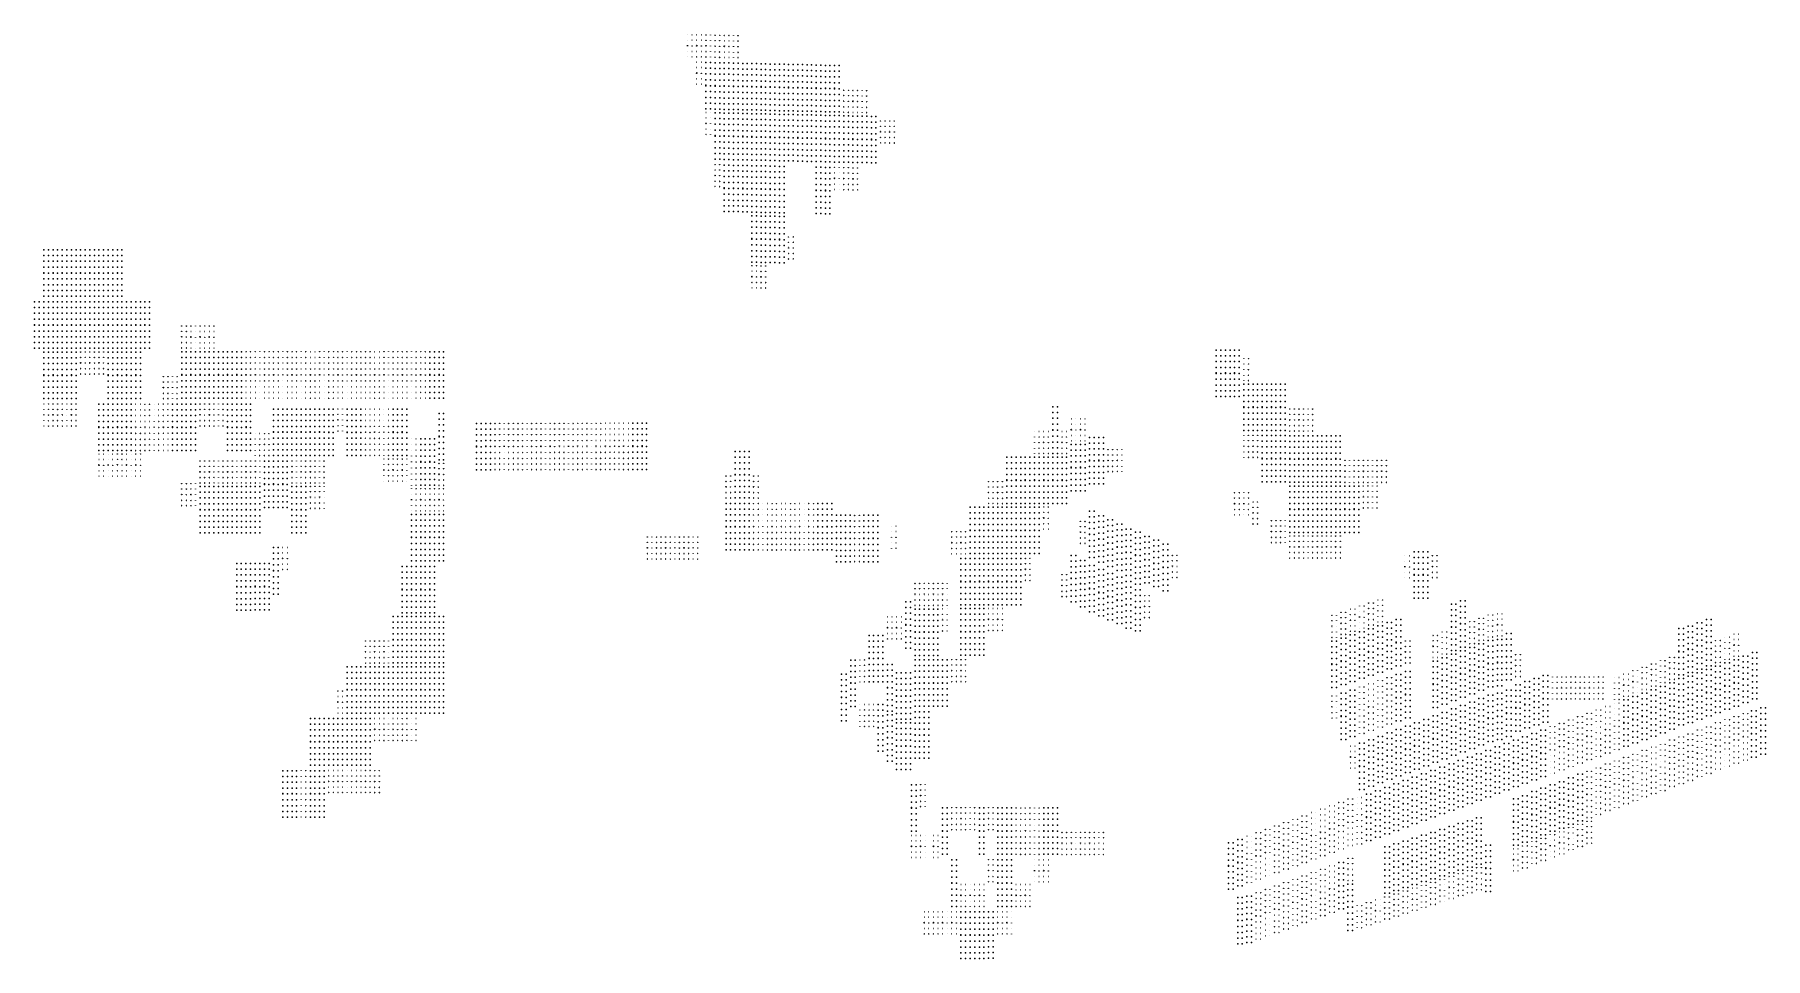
# Model space of a CAD drawing. Header units: millimetres. Extents: x 472828 to 475087, y 4317878 to 4319084.
import ezdxf

# ---------------------------------------------------------------- set-up
doc = ezdxf.new("R2010")
doc.units = ezdxf.units.MM
doc.linetypes.add('CENTER2', pattern=[1.125, 0.75, -0.125, 0.125, -0.125])
for name, color, linetype in [('10_T3_EOS_PILE_CP170_2_205', 10, 'Continuous'), ('11_T3_EOS_PILE_CP170_1_255', 11, 'Continuous'), ('12_T3_EOS_PILE_CP140_205', 12, 'Continuous'), ('13_T3_EOS_PILE_HEA_MOT_170', 13, 'Continuous'), ('14_T3_EOS_PILE_CP140_195', 14, 'Continuous'), ('15_T3_EOS_PILE_IPEA_1_225', 15, 'Continuous'), ('1_T3_EOS_PILE_MOT_HEA_255', 1, 'Continuous'), ('2_T3_EOS_PILE_HEA_255', 2, 'Continuous'), ('3_T3_EOS_PILE_IPEA_1_255', 3, 'Continuous'), ('4_T3_EOS_PILE_IPEA_2_235', 4, 'Continuous'), ('5_T3_EOS_PILE_HEA_MOT_190', 5, 'Continuous'), ('6_T3_EOS_PILE_HEA_190', 6, 'Continuous'), ('7_T3_EOS_PILE_IPEA_2_MOT_255', 7, 'Continuous'), ('8_T3_EOS_PILE_CP170_1_220', 8, 'Continuous'), ('9_T3_EOS_PILE_HEA_155', 9, 'Continuous')]:
    doc.layers.add(name, color=color, linetype=linetype)

# ---------------------------------------------------------------- blocks, each defined once
blk = doc.blocks.new('*U3')
at = {"color": 0, "linetype": 'CENTER2', "transparency": 16777216}
for p, q in [((-183, 0), (-36, 0)), ((0, 36), (0, 183)), ((36, 0), (183, 0)), ((0, -183), (0, -36))]:
    blk.add_line(p, q, dxfattribs=at)
at = {"color": 0, "linetype": 'Continuous', "transparency": 16777216}
for p, q in [((-18, 0), (18, 0)), ((0, -18), (0, 18))]:
    blk.add_line(p, q, dxfattribs=at)
blk = doc.blocks.new('A$C6274595C')
at = {"color": 0}
blk.add_circle((0, 0), 179, dxfattribs=at)
at = {"color": 0, "linetype": 'CENTER2', "rotation": 45}
blk.add_blockref('*U3', (0, 0), dxfattribs=at)
blk = doc.blocks.new('*U5')
at = {"color": 0, "linetype": 'CENTER2', "transparency": 16777216}
for p, q in [((-183, 0), (-36, 0)), ((0, 36), (0, 183)), ((36, 0), (183, 0)), ((0, -183), (0, -36))]:
    blk.add_line(p, q, dxfattribs=at)
at = {"color": 0, "linetype": 'Continuous', "transparency": 16777216}
for p, q in [((-18, 0), (18, 0)), ((0, -18), (0, 18))]:
    blk.add_line(p, q, dxfattribs=at)
blk = doc.blocks.new('b-p')
at = {"color": 5}
blk.add_circle((0, 0), 179, dxfattribs=at)
at = {"color": 5, "linetype": 'CENTER2', "rotation": 45}
blk.add_blockref('*U5', (0, 0), dxfattribs=at)
blk = doc.blocks.new('*U7')
at = {"color": 0, "linetype": 'CENTER2', "transparency": 16777216}
for p, q in [((-183, 0), (-36, 0)), ((0, 36), (0, 183)), ((36, 0), (183, 0)), ((0, -183), (0, -36))]:
    blk.add_line(p, q, dxfattribs=at)
at = {"color": 0, "linetype": 'Continuous', "transparency": 16777216}
for p, q in [((-18, 0), (18, 0)), ((0, -18), (0, 18))]:
    blk.add_line(p, q, dxfattribs=at)
blk = doc.blocks.new('PVH POST')
at = {"color": 5}
blk.add_circle((0, 0), 179, dxfattribs=at)
at = {"color": 5, "linetype": 'CENTER2', "rotation": 45}
blk.add_blockref('*U7', (0, 0), dxfattribs=at)

msp = doc.modelspace()

# ---------------------------------------------------------------- linework, layer by layer
at = {"layer": '10_T3_EOS_PILE_CP170_2_205', "extrusion": (0, 0.024766, 0.999693)}
for p in [(473746.2, 4319046.9, 677), (473746.2, 4319039.5, 677.2)]:
    msp.add_point(p, dxfattribs=at)
at = {"layer": '10_T3_EOS_PILE_CP170_2_205', "extrusion": (0, 0.025779, 0.999668)}
for p in [(473758.2, 4319046.6, 676.9), (473758.2, 4319039.2, 677.1)]:
    msp.add_point(p, dxfattribs=at)
at = {"layer": '10_T3_EOS_PILE_CP170_2_205', "extrusion": (0, 0.026021, 0.999661)}
for p in [(473770.2, 4319046.4, 676.9), (473770.2, 4319039, 677.1)]:
    msp.add_point(p, dxfattribs=at)
at = {"layer": '10_T3_EOS_PILE_CP170_2_205', "extrusion": (0, 0.025031, 0.999687)}
for p in [(473782.2, 4319046.1, 676.9), (473782.2, 4319038.7, 677.1)]:
    msp.add_point(p, dxfattribs=at)
at = {"layer": '10_T3_EOS_PILE_CP170_2_205', "extrusion": (0, 0.025034, 0.999687)}
for p in [(473794.2, 4319045.8, 676.9), (473794.2, 4319038.4, 677.1)]:
    msp.add_point(p, dxfattribs=at)
at = {"layer": '10_T3_EOS_PILE_CP170_2_205', "extrusion": (0, 0.022848, 0.999739)}
for p in [(473806.2, 4319045.5, 676.8), (473806.2, 4319038.1, 677)]:
    msp.add_point(p, dxfattribs=at)
at = {"layer": '10_T3_EOS_PILE_CP170_2_205', "extrusion": (0, 0.022438, 0.999748)}
for p in [(473818.2, 4319045.2, 676.8), (473818.2, 4319037.9, 677)]:
    msp.add_point(p, dxfattribs=at)
at = {"layer": '10_T3_EOS_PILE_CP170_2_205', "extrusion": (0, 0.021458, 0.99977)}
for p in [(473830.2, 4319045, 676.8), (473830.2, 4319037.6, 676.9)]:
    msp.add_point(p, dxfattribs=at)
at = {"layer": '10_T3_EOS_PILE_CP170_2_205', "extrusion": (0, 0.021392, 0.999771)}
for p in [(473842.2, 4319044.7, 676.5), (473842.2, 4319037.3, 676.7)]:
    msp.add_point(p, dxfattribs=at)
at = {"layer": '10_T3_EOS_PILE_CP170_2_205', "extrusion": (0, 0.020515, 0.99979)}
for p in [(473854.2, 4319044.4, 676.5), (473854.2, 4319037, 676.7)]:
    msp.add_point(p, dxfattribs=at)
at = {"layer": '10_T3_EOS_PILE_CP170_2_205', "extrusion": (0, 0.020137, 0.999797)}
for p in [(473866.2, 4319044.1, 676.3), (473866.2, 4319036.7, 676.5)]:
    msp.add_point(p, dxfattribs=at)
at = {"layer": '10_T3_EOS_PILE_CP170_2_205', "extrusion": (0, 0.022576, 0.999745)}
for p in [(473908.2, 4318977.6, 676.9), (473908.2, 4318970.2, 677), (473908.2, 4318924.4, 678.1), (473908.2, 4318917, 678.2)]:
    msp.add_point(p, dxfattribs=at)
at = {"layer": '10_T3_EOS_PILE_CP170_2_205', "extrusion": (0, 0.024075, 0.99971)}
for p in [(473806.2, 4318926.9, 679.6), (473806.2, 4318919.5, 679.8)]:
    msp.add_point(p, dxfattribs=at)
at = {"layer": '10_T3_EOS_PILE_CP170_2_205', "extrusion": (0, 0.024024, 0.999711)}
for p in [(473818.2, 4318926.6, 679.6), (473818.2, 4318919.2, 679.8)]:
    msp.add_point(p, dxfattribs=at)
at = {"layer": '10_T3_EOS_PILE_CP170_2_205', "extrusion": (0, 0.023919, 0.999714)}
for p in [(473830.2, 4318926.3, 679.5), (473830.2, 4318918.9, 679.6)]:
    msp.add_point(p, dxfattribs=at)
at = {"layer": '10_T3_EOS_PILE_CP170_2_205', "extrusion": (0, 0.024509, 0.9997)}
for p in [(473842.2, 4318926.1, 679.2), (473842.2, 4318918.7, 679.4)]:
    msp.add_point(p, dxfattribs=at)
at = {"layer": '10_T3_EOS_PILE_CP170_2_205', "extrusion": (0, 0.025384, 0.999678)}
for p in [(473854.2, 4318925.8, 679.2), (473854.2, 4318918.4, 679.4)]:
    msp.add_point(p, dxfattribs=at)
at = {"layer": '10_T3_EOS_PILE_CP170_2_205', "extrusion": (0, 0.03891, 0.999243)}
for p in [(473902.2, 4318924.7, 678.2), (473902.2, 4318917.3, 678.5)]:
    msp.add_point(p, dxfattribs=at)
at = {"layer": '10_T3_EOS_PILE_CP170_2_205', "extrusion": (0, 0.045726, 0.998954)}
for p in [(473746.2, 4318860.4, 681.5), (473746.2, 4318853, 681.9)]:
    msp.add_point(p, dxfattribs=at)
at = {"layer": '10_T3_EOS_PILE_CP170_2_205', "extrusion": (0, 0.027788, 0.999614)}
for p in [(473758.2, 4318860.1, 681.6), (473758.2, 4318852.7, 681.8)]:
    msp.add_point(p, dxfattribs=at)
at = {"layer": '10_T3_EOS_PILE_CP170_2_205', "extrusion": (0, 0.026325, 0.999653)}
for p in [(473770.2, 4318859.8, 681.5), (473770.2, 4318852.4, 681.7)]:
    msp.add_point(p, dxfattribs=at)
at = {"layer": '10_T3_EOS_PILE_CP170_2_205', "extrusion": (0, 0.015866, 0.999874)}
for p in [(472857.8, 4318803.1, 683.9), (472857.8, 4318795.7, 684)]:
    msp.add_point(p, dxfattribs=at)
at = {"layer": '10_T3_EOS_PILE_CP170_2_205', "extrusion": (0, 0.014809, 0.99989)}
for p in [(472869.8, 4318803.1, 684.2), (472869.8, 4318795.7, 684.3)]:
    msp.add_point(p, dxfattribs=at)
at = {"layer": '10_T3_EOS_PILE_CP170_2_205', "extrusion": (0, 0.013727, 0.999906)}
for p in [(472881.8, 4318803.1, 684.4), (472881.8, 4318795.7, 684.5)]:
    msp.add_point(p, dxfattribs=at)
at = {"layer": '10_T3_EOS_PILE_CP170_2_205', "extrusion": (0, 0.010343, 0.999947)}
for p in [(472893.8, 4318803.1, 684.7), (472893.8, 4318795.7, 684.8)]:
    msp.add_point(p, dxfattribs=at)
at = {"layer": '10_T3_EOS_PILE_CP170_2_205', "extrusion": (0, 0.010527, 0.999945)}
for p in [(472905.8, 4318803.1, 684.8), (472905.8, 4318795.7, 684.9)]:
    msp.add_point(p, dxfattribs=at)
at = {"layer": '10_T3_EOS_PILE_CP170_2_205', "extrusion": (0, 0.011553, 0.999933)}
for p in [(472917.8, 4318803.1, 684.8), (472917.8, 4318795.7, 684.9)]:
    msp.add_point(p, dxfattribs=at)
at = {"layer": '10_T3_EOS_PILE_CP170_2_205', "extrusion": (0, 0.01374, 0.999906)}
for p in [(472929.8, 4318803.1, 684.9), (472929.8, 4318795.7, 685)]:
    msp.add_point(p, dxfattribs=at)
at = {"layer": '10_T3_EOS_PILE_CP170_2_205', "extrusion": (0, 0.051762, 0.998659)}
for p in [(473782.2, 4318794.1, 683.3), (473782.2, 4318786.7, 683.7)]:
    msp.add_point(p, dxfattribs=at)
at = {"layer": '10_T3_EOS_PILE_CP170_2_205', "extrusion": (0, 0.047829, 0.998856)}
for p in [(473794.2, 4318793.8, 683), (473794.2, 4318786.4, 683.4)]:
    msp.add_point(p, dxfattribs=at)
at = {"layer": '10_T3_EOS_PILE_CP170_2_205', "extrusion": (0, 0.003545, 0.999994)}
for p in [(472839.8, 4318735.1, 684.6), (472839.8, 4318727.7, 684.6), (472839.8, 4318681.9, 684.8), (472839.8, 4318674.5, 684.8)]:
    msp.add_point(p, dxfattribs=at)
at = {"layer": '10_T3_EOS_PILE_CP170_2_205', "extrusion": (0, 0.019189, 0.999816)}
for p in [(472941.8, 4318735.1, 685.9), (472941.8, 4318727.7, 686)]:
    msp.add_point(p, dxfattribs=at)
at = {"layer": '10_T3_EOS_PILE_CP170_2_205', "extrusion": (0, 0.019861, 0.999803)}
for p in [(472953.8, 4318735.1, 686.1), (472953.8, 4318727.7, 686.2)]:
    msp.add_point(p, dxfattribs=at)
at = {"layer": '10_T3_EOS_PILE_CP170_2_205', "extrusion": (0, 0.018014, 0.999838)}
for p in [(472959.8, 4318735.1, 686.3), (472959.8, 4318727.7, 686.4), (472959.8, 4318681.9, 687.2), (472959.8, 4318674.5, 687.4)]:
    msp.add_point(p, dxfattribs=at)
at = {"layer": '10_T3_EOS_PILE_CP170_2_205', "extrusion": (0, 0.019778, 0.999804)}
for p in [(473061.8, 4318670, 687), (473061.8, 4318662.6, 687.1)]:
    msp.add_point(p, dxfattribs=at)
at = {"layer": '10_T3_EOS_PILE_CP170_2_205', "extrusion": (0, 0.019924, 0.999801)}
for p in [(473073.8, 4318670, 686.7), (473073.8, 4318662.6, 686.9)]:
    msp.add_point(p, dxfattribs=at)
at = {"layer": '10_T3_EOS_PILE_CP170_2_205', "extrusion": (0, 0.017762, 0.999842)}
for p in [(473085.8, 4318670, 686.6), (473085.8, 4318662.6, 686.7)]:
    msp.add_point(p, dxfattribs=at)
at = {"layer": '10_T3_EOS_PILE_CP170_2_205', "extrusion": (0, 0.01616, 0.999869)}
for p in [(473097.8, 4318670, 686.4), (473097.8, 4318662.6, 686.6)]:
    msp.add_point(p, dxfattribs=at)
at = {"layer": '10_T3_EOS_PILE_CP170_2_205', "extrusion": (0, 0.003385, 0.999994)}
for p in [(473343.8, 4318670, 680.3), (473343.8, 4318662.6, 680.3), (473343.8, 4318616.8, 680.5), (473343.8, 4318609.4, 680.5)]:
    msp.add_point(p, dxfattribs=at)
at = {"layer": '10_T3_EOS_PILE_CP170_2_205', "extrusion": (0, -0.005053, 0.999987)}
for p in [(474382.5, 4318672.1, -0.7), (474382.5, 4318664.7, -0.7), (474436.5, 4318627.7, 0.4), (474436.5, 4318620.3, 0.4), (474382.5, 4318618.9, -0.9), (474382.5, 4318611.5, -1), (474115.2, 4318532.4, 0.2), (474139.2, 4318532.4, 0.2), (474115.2, 4318525, 0.2), (474139.2, 4318525, 0.2), (474223.1, 4318455.6, 0.7), (474223.1, 4318448.2, 0.7), (474247.1, 4318445, 0.7), (474247.1, 4318437.6, 0.7), (474283.1, 4318428.6, 0.5), (474283.1, 4318421.2, 0.4), (474193.1, 4318397.3, 0.3), (474193.1, 4318389.9, 0.3), (474193.1, 4318344.1, 0), (474193.1, 4318336.7, 0), (474223.1, 4318332.5, 0.1), (474223.1, 4318325.1, 0), (474247.1, 4318322.5, 0.1), (474247.1, 4318315.1, 0), (473971.2, 4318250.6, 0.2), (473971.2, 4318243.2, 0.2)]:
    msp.add_point(p, dxfattribs=at)
at = {"layer": '10_T3_EOS_PILE_CP170_2_205', "extrusion": (0, -0.005388, 0.999985)}
for p in [(474424.5, 4318627.7, 0.5), (474424.5, 4318620.3, 0.4), (474448.5, 4318627.7, 0.5), (474448.5, 4318620.3, 0.4), (474205.2, 4318558.1, -0.5), (474508.5, 4318560.3, 0.5), (474508.5, 4318552.9, 0.5), (474127.2, 4318532.4, 0.2), (474205.2, 4318550.7, -0.6), (474127.2, 4318525, 0.2), (474187.2, 4318495.8, -0.8), (474187.2, 4318488.4, -0.8), (474199.2, 4318495.8, -0.8), (474199.2, 4318488.4, -0.9), (474205.2, 4318504.9, -0.8), (474205.2, 4318497.5, -0.9), (474472.5, 4318507.1, 0.3), (474472.5, 4318499.7, 0.2), (474067.2, 4318466.9, 0), (474151.2, 4318479.2, 0), (474151.2, 4318471.8, -0.1), (473886.5, 4318456.4, 1.7), (473886.5, 4318449, 1.6), (473910.5, 4318456.4, 2.6), (473910.5, 4318449, 2.6), (474067.2, 4318459.5, -0.1), (474235.1, 4318450.3, 0.7), (474235.1, 4318442.9, 0.7), (474532.5, 4318441.4, -0.1), (474259.1, 4318438.2, 0.8), (474259.1, 4318430.8, 0.8), (474271.1, 4318434.5, 0.9), (474271.1, 4318427.1, 0.8), (474289.1, 4318423.9, 0.6), (474532.5, 4318434, -0.1), (473886.5, 4318403.2, 1.4), (473886.5, 4318395.8, 1.4), (473910.5, 4318403.2, 2.3), (473910.5, 4318395.8, 2.3), (474289.1, 4318416.5, 0.6), (474289.1, 4318370.7, 0.3), (474289.1, 4318363.3, 0.3), (474091.2, 4318346.8, 0.2), (474091.2, 4318339.4, 0.2), (474211.1, 4318337.7, -0.1), (474211.1, 4318330.3, -0.1), (474235.1, 4318327.2, 0.1), (474235.1, 4318319.8, 0), (474001.2, 4318267.6, 0.2), (474001.2, 4318260.2, 0.2), (473959.2, 4318250.6, 0.2), (473959.2, 4318243.2, 0.2), (474001.2, 4318214.4, 0), (474001.2, 4318207, -0.1), (474097.2, 4318074.2, 0.6), (474097.2, 4318066.8, 0.6), (474145.2, 4318074.2, 0.6), (474145.2, 4318066.8, 0.6), (474097.2, 4318021, 0.3), (474097.2, 4318013.6, 0.3), (474145.2, 4318021, 0.3), (474145.2, 4318013.6, 0.3), (474061.2, 4317938.3, 0.4), (474061.2, 4317930.9, 0.3), (474061.2, 4317885.1, 0.1), (474061.2, 4317877.7, 0)]:
    msp.add_point(p, dxfattribs=at)
at = {"layer": '10_T3_EOS_PILE_CP170_2_205', "extrusion": (0, 0.016495, 0.999864)}
for p in [(472929.8, 4318601.6, 687.9), (472929.8, 4318594.2, 688)]:
    msp.add_point(p, dxfattribs=at)
at = {"layer": '10_T3_EOS_PILE_CP170_2_205', "extrusion": (0, -0.003951, 0.999992)}
for p in [(473157.7, 4318595.2, 685.8), (473157.7, 4318587.8, 685.7)]:
    msp.add_point(p, dxfattribs=at)
at = {"layer": '10_T3_EOS_PILE_CP170_2_205', "extrusion": (0, -0.004158, 0.999991)}
for p in [(473169.7, 4318595.2, 685.4), (473169.7, 4318587.8, 685.3)]:
    msp.add_point(p, dxfattribs=at)
at = {"layer": '10_T3_EOS_PILE_CP170_2_205', "extrusion": (0, -0.002989, 0.999996)}
for p in [(473181.7, 4318595.2, 684.9), (473181.7, 4318587.8, 684.9)]:
    msp.add_point(p, dxfattribs=at)
at = {"layer": '10_T3_EOS_PILE_CP170_2_205', "extrusion": (0, -0.000682483, 1)}
for p in [(473193.7, 4318595.2, 684.5), (473193.7, 4318587.8, 684.5)]:
    msp.add_point(p, dxfattribs=at)
at = {"layer": '10_T3_EOS_PILE_CP170_2_205', "extrusion": (0, 0.002151, 0.999998)}
for p in [(473199.7, 4318595.2, 684.1), (473199.7, 4318587.8, 684.1), (473199.7, 4318542, 684.2), (473199.7, 4318534.6, 684.2)]:
    msp.add_point(p, dxfattribs=at)
at = {"layer": '10_T3_EOS_PILE_CP170_2_205', "extrusion": (0, 0.006398, 0.99998)}
for p in [(473247.7, 4318595, 682.7), (473247.7, 4318587.6, 682.8), (473247.7, 4318541.8, 683.1), (473247.7, 4318534.4, 683.1)]:
    msp.add_point(p, dxfattribs=at)
at = {"layer": '10_T3_EOS_PILE_CP170_2_205', "extrusion": (0, 0.006408, 0.999979)}
for p in [(473301.7, 4318595.1, 681.5), (473301.7, 4318587.7, 681.5)]:
    msp.add_point(p, dxfattribs=at)
at = {"layer": '10_T3_EOS_PILE_CP170_2_205', "extrusion": (0, 0.006901, 0.999976)}
for p in [(473416.8, 4318576.5, 0), (473416.8, 4318569.1, 0.1), (473416.8, 4318523.3, 0.4), (473416.8, 4318515.9, 0.4)]:
    msp.add_point(p, dxfattribs=at)
at = {"layer": '10_T3_EOS_PILE_CP170_2_205', "extrusion": (0, 0.018697, 0.999825)}
for p in [(473608.8, 4318576.7, 0), (473608.8, 4318569.3, 0.2), (473608.8, 4318523.6, 1), (473608.8, 4318516.2, 1.2)]:
    msp.add_point(p, dxfattribs=at)
at = {"layer": '10_T3_EOS_PILE_CP170_2_205', "extrusion": (0, 0.007157, 0.999974)}
for p in [(473337.8, 4318556.3, 681.1), (473349.8, 4318556.3, 680.8), (473337.8, 4318548.9, 681.2), (473349.8, 4318548.9, 680.9)]:
    msp.add_point(p, dxfattribs=at)
at = {"layer": '10_T3_EOS_PILE_CP170_2_205', "extrusion": (0, 0.001408, 0.999999)}
for p in [(474496.5, 4318560.3, 0.1), (474496.5, 4318552.9, 0.1), (474520.5, 4318560.3, 0.1), (474520.5, 4318552.9, 0.1), (474460.5, 4318507.5, 0.2), (474460.5, 4318500.1, 0.2), (473850.5, 4318471.7, 0.8), (473850.5, 4318464.3, 0.8), (474079.2, 4318466.9, -0.5), (474079.2, 4318459.5, -0.5), (473760.5, 4318418.5, 0.4), (473850.5, 4318418.5, 0.9), (473760.5, 4318411.1, 0.4), (473850.5, 4318411.1, 0.9)]:
    msp.add_point(p, dxfattribs=at)
at = {"layer": '10_T3_EOS_PILE_CP170_2_205', "extrusion": (0, 0.016295, 0.999867)}
for p in [(473013.8, 4318548.4, 689.4), (473013.8, 4318541, 689.6)]:
    msp.add_point(p, dxfattribs=at)
at = {"layer": '10_T3_EOS_PILE_CP170_2_205', "extrusion": (0, 0.029047, 0.999578)}
for p in [(473025.8, 4318548.4, 689), (473025.8, 4318541, 689.2)]:
    msp.add_point(p, dxfattribs=at)
at = {"layer": '10_T3_EOS_PILE_CP170_2_205', "extrusion": (0, 0.020867, 0.999782)}
for p in [(473097.8, 4318548.3, 687.2), (473097.8, 4318540.9, 687.4)]:
    msp.add_point(p, dxfattribs=at)
at = {"layer": '10_T3_EOS_PILE_CP170_2_205', "extrusion": (0, 0.011108, 0.999938)}
for p in [(474448.5, 4318507.5, 0.1), (474448.5, 4318500.1, 0.2), (473748.5, 4318418.5, 0.3), (473748.5, 4318411.1, 0.4), (474127.2, 4318413.7, -0.5), (474127.2, 4318406.3, -0.4), (474103.2, 4318346.8, 0.1), (474103.2, 4318339.4, 0.2), (474259.1, 4318316.6, 0), (474259.1, 4318309.2, 0.1), (473983.2, 4318280.8, 0.2), (473983.2, 4318273.4, 0.2), (473983.2, 4318146.4, -0.5), (473983.2, 4318139, -0.5)]:
    msp.add_point(p, dxfattribs=at)
at = {"layer": '10_T3_EOS_PILE_CP170_2_205', "extrusion": (0, -0.008005, 0.999968)}
for p in [(473133.7, 4318474, 686), (473133.7, 4318466.6, 685.9), (473145.7, 4318474, 687.3), (473145.7, 4318466.6, 687.2), (473157.7, 4318474, 688.6), (473157.7, 4318466.6, 688.6), (473073.8, 4318440.7, 694.4), (473085.8, 4318440.7, 694.1), (473097.8, 4318440.7, 693.8), (473073.8, 4318433.3, 694.3), (473085.8, 4318433.3, 694), (473097.8, 4318433.3, 693.7)]:
    msp.add_point(p, dxfattribs=at)
at = {"layer": '10_T3_EOS_PILE_CP170_2_205', "extrusion": (0, 0.011443, 0.999935)}
for p in [(474163.2, 4318479.2, -0.2), (474163.2, 4318471.8, -0.1), (474544.5, 4318441.4, -0.3), (474544.5, 4318434, -0.2), (473995.2, 4318214.4, -0.2), (473995.2, 4318207, -0.1)]:
    msp.add_point(p, dxfattribs=at)
at = {"layer": '10_T3_EOS_PILE_CP170_2_205', "extrusion": (0, 0.008491, 0.999964)}
for p in [(473061.8, 4318440.7, 694.2), (473109.8, 4318440.7, 693.3), (473061.8, 4318433.3, 694.3), (473109.8, 4318433.3, 693.4)]:
    msp.add_point(p, dxfattribs=at)
at = {"layer": '10_T3_EOS_PILE_CP170_2_205', "extrusion": (0, 0.021862, 0.999761)}
for p in [(473349.8, 4318404.4, 0.1), (473349.8, 4318397, 0.3)]:
    msp.add_point(p, dxfattribs=at)
at = {"layer": '10_T3_EOS_PILE_CP170_2_205', "extrusion": (0, 0.000636732, 1)}
for p in [(473103.7, 4318393.3, 688.7), (473103.7, 4318385.9, 688.7), (473115.8, 4318393.5, 688.5), (473115.8, 4318386.1, 688.5), (473103.7, 4318340.1, 688.7), (473103.7, 4318332.7, 688.7), (473115.8, 4318340.3, 688.5), (473115.8, 4318332.9, 688.5)]:
    msp.add_point(p, dxfattribs=at)
at = {"layer": '10_T3_EOS_PILE_CP170_2_205', "extrusion": (0, 0.005356, 0.999986)}
for p in [(473325.8, 4318389.6, -0.5), (473325.8, 4318382.2, -0.5)]:
    msp.add_point(p, dxfattribs=at)
at = {"layer": '10_T3_EOS_PILE_CP170_2_205', "extrusion": (0, 0.017934, 0.999839)}
for p in [(473313.8, 4318324.2, 0), (473313.8, 4318316.8, 0.2)]:
    msp.add_point(p, dxfattribs=at)
at = {"layer": '10_T3_EOS_PILE_CP170_2_205', "extrusion": (0, 0.017652, 0.999844)}
for p in [(473349.8, 4318324.2, 0), (473349.8, 4318316.8, 0.2)]:
    msp.add_point(p, dxfattribs=at)
at = {"layer": '10_T3_EOS_PILE_CP170_2_205', "extrusion": (0, 0.049345, 0.998782)}
for p in [(474593.5, 4318316.2, 689.4), (474593.5, 4318308.8, 689.7), (474587.5, 4318259, 692.4), (474593.5, 4318263.1, 692), (474563.5, 4318251, 693.4), (474563.5, 4318243.6, 693.7), (474575.5, 4318255, 692.9), (474575.5, 4318247.6, 693.3), (474587.5, 4318251.6, 692.8), (474593.5, 4318255.7, 692.4), (474605.5, 4318248.4, 694.4), (474605.5, 4318241, 694.8), (474605.5, 4318195.2, 697.1), (474605.5, 4318187.8, 697.4)]:
    msp.add_point(p, dxfattribs=at)
at = {"layer": '10_T3_EOS_PILE_CP170_2_205', "extrusion": (0, 0.030167, 0.999545)}
for p in [(474992.5, 4318311.6, 689.3), (474992.5, 4318304.3, 689.5), (475004.5, 4318316.1, 689.2), (475004.5, 4318308.7, 689.4), (475016.5, 4318201.9, 692.7), (475016.5, 4318194.5, 693)]:
    msp.add_point(p, dxfattribs=at)
at = {"layer": '10_T3_EOS_PILE_CP170_2_205', "extrusion": (0, 0.017903, 0.99984)}
for p in [(474055.2, 4318281.3, -0.4), (474055.2, 4318273.9, -0.3), (474055.2, 4317885.1, -0.2), (474055.2, 4317877.7, 0)]:
    msp.add_point(p, dxfattribs=at)
at = {"layer": '10_T3_EOS_PILE_CP170_2_205', "extrusion": (0, 0.021961, 0.999759)}
for p in [(473253.8, 4318258.7, 0), (473253.8, 4318251.3, 0.2)]:
    msp.add_point(p, dxfattribs=at)
at = {"layer": '10_T3_EOS_PILE_CP170_2_205', "extrusion": (0, 0.022661, 0.999743)}
for p in [(473265.8, 4318258.7, 0), (473265.8, 4318251.3, 0.2)]:
    msp.add_point(p, dxfattribs=at)
at = {"layer": '10_T3_EOS_PILE_CP170_2_205', "extrusion": (0, 0.027811, 0.999613)}
for p in [(475058.5, 4318272.6, 690), (475058.5, 4318265.2, 690.2), (475058.5, 4318219.5, 691.5), (475058.5, 4318212.1, 691.7)]:
    msp.add_point(p, dxfattribs=at)
at = {"layer": '10_T3_EOS_PILE_CP170_2_205', "extrusion": (0, 0.057882, 0.998323)}
for p in [(474539.5, 4318242.9, 693.7), (474539.5, 4318235.5, 694.1)]:
    msp.add_point(p, dxfattribs=at)
at = {"layer": '10_T3_EOS_PILE_CP170_2_205', "extrusion": (0, 0.047071, 0.998892)}
for p in [(474551.5, 4318246.9, 693.7), (474551.5, 4318239.5, 694)]:
    msp.add_point(p, dxfattribs=at)
at = {"layer": '10_T3_EOS_PILE_CP170_2_205', "extrusion": (0, 0.037778, 0.999286)}
for p in [(474731.5, 4318239.7, 695), (474731.5, 4318232.3, 695.3)]:
    msp.add_point(p, dxfattribs=at)
at = {"layer": '10_T3_EOS_PILE_CP170_2_205', "extrusion": (0, 0.057764, 0.99833)}
for p in [(474743.5, 4318241.1, 694.6), (474743.5, 4318233.7, 695)]:
    msp.add_point(p, dxfattribs=at)
at = {"layer": '10_T3_EOS_PILE_CP170_2_205', "extrusion": (0, 0.045244, 0.998976)}
for p in [(474779.5, 4318239.3, 694.5), (474779.5, 4318231.9, 694.9)]:
    msp.add_point(p, dxfattribs=at)
at = {"layer": '10_T3_EOS_PILE_CP170_2_205', "extrusion": (0, 0.041186, 0.999152)}
for p in [(474791.5, 4318243.2, 694.2), (474791.5, 4318235.8, 694.5)]:
    msp.add_point(p, dxfattribs=at)
at = {"layer": '10_T3_EOS_PILE_CP170_2_205', "extrusion": (0, 0.041406, 0.999142)}
for p in [(474545.5, 4318228.2, 696.7), (474545.5, 4318220.8, 697), (474545.5, 4318175, 698.9), (474545.5, 4318167.7, 699.2)]:
    msp.add_point(p, dxfattribs=at)
at = {"layer": '10_T3_EOS_PILE_CP170_2_205', "extrusion": (0, 0.046094, 0.998937)}
for p in [(474671.5, 4318217.2, 695.9), (474671.5, 4318209.8, 696.2)]:
    msp.add_point(p, dxfattribs=at)
at = {"layer": '10_T3_EOS_PILE_CP170_2_205', "extrusion": (0, 0.029331, 0.99957)}
for p in [(474683.5, 4318221.9, 696), (474683.5, 4318214.5, 696.2)]:
    msp.add_point(p, dxfattribs=at)
at = {"layer": '10_T3_EOS_PILE_CP170_2_205', "extrusion": (0, 0.029516, 0.999564)}
for p in [(474695.5, 4318226.3, 695.7), (474695.5, 4318218.9, 695.9), (474707.5, 4318230.7, 695.5), (474707.5, 4318223.3, 695.7)]:
    msp.add_point(p, dxfattribs=at)
at = {"layer": '10_T3_EOS_PILE_CP170_2_205', "extrusion": (0, 0.03465, 0.9994)}
for p in [(474719.5, 4318235.3, 695.3), (474719.5, 4318227.9, 695.5)]:
    msp.add_point(p, dxfattribs=at)
at = {"layer": '10_T3_EOS_PILE_CP170_2_205', "extrusion": (0, 0.048307, 0.998833)}
for p in [(474719.5, 4318217, 695.8), (474719.5, 4318209.7, 696.1)]:
    msp.add_point(p, dxfattribs=at)
at = {"layer": '10_T3_EOS_PILE_CP170_2_205', "extrusion": (0, 0.050482, 0.998725)}
for p in [(474731.5, 4318221.4, 695.5), (474731.5, 4318214.1, 695.9)]:
    msp.add_point(p, dxfattribs=at)
at = {"layer": '10_T3_EOS_PILE_CP170_2_205', "extrusion": (0, 0.051717, 0.998662)}
for p in [(474743.5, 4318223.9, 695.3), (474743.5, 4318216.5, 695.7)]:
    msp.add_point(p, dxfattribs=at)
at = {"layer": '10_T3_EOS_PILE_CP170_2_205', "extrusion": (0, 0.05195, 0.99865)}
for p in [(474755.5, 4318228, 695), (474755.5, 4318220.6, 695.4)]:
    msp.add_point(p, dxfattribs=at)
at = {"layer": '10_T3_EOS_PILE_CP170_2_205', "extrusion": (0, 0.048643, 0.998816)}
for p in [(474767.5, 4318234.9, 694.8), (474767.5, 4318227.5, 695.1)]:
    msp.add_point(p, dxfattribs=at)
at = {"layer": '10_T3_EOS_PILE_CP170_2_205', "extrusion": (0, 0.025703, 0.99967)}
for p in [(475052.5, 4318214.5, 691.7), (475052.5, 4318207.1, 691.9)]:
    msp.add_point(p, dxfattribs=at)
at = {"layer": '10_T3_EOS_PILE_CP170_2_205', "extrusion": (0, 0.019339, 0.999813)}
for p in [(473325.8, 4318205.5, 1.1), (473325.8, 4318198.1, 1.2)]:
    msp.add_point(p, dxfattribs=at)
at = {"layer": '10_T3_EOS_PILE_CP170_2_205', "extrusion": (0, 0.020509, 0.99979)}
for p in [(473337.8, 4318205.5, 1.1), (473337.8, 4318198.1, 1.3)]:
    msp.add_point(p, dxfattribs=at)
at = {"layer": '10_T3_EOS_PILE_CP170_2_205', "extrusion": (0, 0.037786, 0.999286)}
for p in [(473349.8, 4318205.5, 1), (473349.8, 4318198.1, 1.3)]:
    msp.add_point(p, dxfattribs=at)
at = {"layer": '10_T3_EOS_PILE_CP170_2_205', "extrusion": (0, 0.03726, 0.999306)}
for p in [(474659.5, 4318194.6, 696.4), (474659.5, 4318187.2, 696.6)]:
    msp.add_point(p, dxfattribs=at)
at = {"layer": '10_T3_EOS_PILE_CP170_2_205', "extrusion": (0, 0.037667, 0.99929)}
for p in [(474671.5, 4318199, 696.4), (474671.5, 4318191.6, 696.7)]:
    msp.add_point(p, dxfattribs=at)
at = {"layer": '10_T3_EOS_PILE_CP170_2_205', "extrusion": (0, 0.037417, 0.9993)}
for p in [(474683.5, 4318203.6, 696.3), (474683.5, 4318196.2, 696.6)]:
    msp.add_point(p, dxfattribs=at)
at = {"layer": '10_T3_EOS_PILE_CP170_2_205', "extrusion": (0, 0.041906, 0.999122)}
for p in [(474695.5, 4318208, 696.1), (474695.5, 4318200.6, 696.4)]:
    msp.add_point(p, dxfattribs=at)
at = {"layer": '10_T3_EOS_PILE_CP170_2_205', "extrusion": (0, 0.045312, 0.998973)}
for p in [(474707.5, 4318212.5, 695.9), (474707.5, 4318205.1, 696.2)]:
    msp.add_point(p, dxfattribs=at)
at = {"layer": '10_T3_EOS_PILE_CP170_2_205', "extrusion": (0, 0.040435, 0.999182)}
for p in [(474992.5, 4318193.1, 693.4), (474992.5, 4318185.7, 693.7)]:
    msp.add_point(p, dxfattribs=at)
at = {"layer": '10_T3_EOS_PILE_CP170_2_205', "extrusion": (0, 0.03411, 0.999418)}
for p in [(475004.5, 4318197.5, 693), (475004.5, 4318190.1, 693.3)]:
    msp.add_point(p, dxfattribs=at)
at = {"layer": '10_T3_EOS_PILE_CP170_2_205', "extrusion": (0, 0.027165, 0.999631)}
for p in [(475028.5, 4318206.3, 692.4), (475028.5, 4318198.9, 692.6)]:
    msp.add_point(p, dxfattribs=at)
at = {"layer": '10_T3_EOS_PILE_CP170_2_205', "extrusion": (0, 0.024106, 0.999709)}
for p in [(475040.5, 4318210.6, 692), (475040.5, 4318203.3, 692.2)]:
    msp.add_point(p, dxfattribs=at)
at = {"layer": '10_T3_EOS_PILE_CP170_2_205', "extrusion": (0, -0.004616, 0.999989)}
for p in [(475069.5, 4318201.2, 710.1), (475069.5, 4318193.8, 710.1), (475069.5, 4318148, 709.9), (475069.5, 4318140.6, 709.8), (474812.5, 4318104.4, 704.1), (474824.5, 4318108.3, 704.4), (474824.5, 4318100.9, 704.4), (474836.5, 4318113.6, 704.7), (474836.5, 4318106.2, 704.6), (474848.5, 4318118.1, 704.9), (474848.5, 4318110.7, 704.9), (474776.5, 4318089.9, 703.3), (474776.5, 4318082.5, 703.3), (474788.5, 4318095.8, 703.6), (474788.5, 4318088.4, 703.5), (474800.5, 4318099.8, 703.9), (474800.5, 4318092.4, 703.8), (474812.5, 4318097, 704.1), (474704.5, 4318057.5, 701.7), (474632.5, 4318034.7, 700), (474644.5, 4318038.5, 700.3), (474656.5, 4318042.3, 700.6), (474656.5, 4318034.9, 700.6), (474668.5, 4318046.1, 700.9), (474668.5, 4318038.7, 700.8), (474680.5, 4318049.9, 701.1), (474680.5, 4318042.5, 701.1), (474692.5, 4318053.7, 701.4), (474692.5, 4318046.3, 701.4), (474704.5, 4318050.1, 701.6), (474608.5, 4318027.1, 699.5), (474608.5, 4318019.7, 699.5), (474620.5, 4318030.9, 699.8), (474620.5, 4318023.5, 699.7), (474632.5, 4318027.3, 700), (474644.5, 4318031.1, 700.3)]:
    msp.add_point(p, dxfattribs=at)
at = {"layer": '10_T3_EOS_PILE_CP170_2_205', "extrusion": (0, 0.021487, 0.999769)}
for p in [(473205.8, 4318190.8, 1.4), (473205.8, 4318183.4, 1.6)]:
    msp.add_point(p, dxfattribs=at)
at = {"layer": '10_T3_EOS_PILE_CP170_2_205', "extrusion": (0, 0.023261, 0.999729)}
for p in [(473217.8, 4318190.8, 1.3), (473217.8, 4318183.4, 1.5)]:
    msp.add_point(p, dxfattribs=at)
at = {"layer": '10_T3_EOS_PILE_CP170_2_205', "extrusion": (0, 0.022144, 0.999755)}
for p in [(473229.8, 4318190.8, 1.3), (473229.8, 4318183.4, 1.5)]:
    msp.add_point(p, dxfattribs=at)
at = {"layer": '10_T3_EOS_PILE_CP170_2_205', "extrusion": (0, 0.029797, 0.999556)}
for p in [(474599.7, 4318172.1, 696.5), (474599.7, 4318164.7, 696.8)]:
    msp.add_point(p, dxfattribs=at)
at = {"layer": '10_T3_EOS_PILE_CP170_2_205', "extrusion": (0, 0.032836, 0.999461)}
for p in [(474611.5, 4318176.6, 696.4), (474611.5, 4318169.2, 696.7)]:
    msp.add_point(p, dxfattribs=at)
at = {"layer": '10_T3_EOS_PILE_CP170_2_205', "extrusion": (0, 0.035916, 0.999355)}
for p in [(474623.5, 4318181, 696.2), (474623.5, 4318173.6, 696.5)]:
    msp.add_point(p, dxfattribs=at)
at = {"layer": '10_T3_EOS_PILE_CP170_2_205', "extrusion": (0, 0.036126, 0.999347)}
for p in [(474635.5, 4318185.4, 696.2), (474635.5, 4318178, 696.4)]:
    msp.add_point(p, dxfattribs=at)
at = {"layer": '10_T3_EOS_PILE_CP170_2_205', "extrusion": (0, 0.035987, 0.999352)}
for p in [(474647.6, 4318189.8, 696.4), (474647.6, 4318182.5, 696.6)]:
    msp.add_point(p, dxfattribs=at)
at = {"layer": '10_T3_EOS_PILE_CP170_2_205', "extrusion": (0, 0.021666, 0.999765)}
for p in [(474932.5, 4318171.1, 694.3), (474932.5, 4318163.7, 694.4)]:
    msp.add_point(p, dxfattribs=at)
at = {"layer": '10_T3_EOS_PILE_CP170_2_205', "extrusion": (0, 0.026041, 0.999661)}
for p in [(474944.5, 4318175.5, 694.1), (474944.5, 4318168.1, 694.2)]:
    msp.add_point(p, dxfattribs=at)
at = {"layer": '10_T3_EOS_PILE_CP170_2_205', "extrusion": (0, 0.030496, 0.999535)}
for p in [(474956.5, 4318179.9, 693.9), (474956.5, 4318172.5, 694.1)]:
    msp.add_point(p, dxfattribs=at)
at = {"layer": '10_T3_EOS_PILE_CP170_2_205', "extrusion": (0, 0.032798, 0.999462)}
for p in [(474968.5, 4318184.3, 693.7), (474968.5, 4318176.9, 694)]:
    msp.add_point(p, dxfattribs=at)
at = {"layer": '10_T3_EOS_PILE_CP170_2_205', "extrusion": (0, 0.038789, 0.999247)}
for p in [(474980.5, 4318190, 693.6), (474980.5, 4318182.6, 693.9)]:
    msp.add_point(p, dxfattribs=at)
at = {"layer": '10_T3_EOS_PILE_CP170_2_205', "extrusion": (0, 0.024566, 0.999698)}
for p in [(474575.7, 4318163.3, 696.6), (474575.7, 4318155.9, 696.8)]:
    msp.add_point(p, dxfattribs=at)
at = {"layer": '10_T3_EOS_PILE_CP170_2_205', "extrusion": (0, 0.02766, 0.999617)}
for p in [(474587.7, 4318167.7, 696.6), (474587.7, 4318160.3, 696.8)]:
    msp.add_point(p, dxfattribs=at)
at = {"layer": '10_T3_EOS_PILE_CP170_2_205', "extrusion": (0, 0.015811, 0.999875)}
for p in [(474908.5, 4318162.3, 694.9), (474908.5, 4318154.9, 695)]:
    msp.add_point(p, dxfattribs=at)
at = {"layer": '10_T3_EOS_PILE_CP170_2_205', "extrusion": (0, 0.018336, 0.999832)}
for p in [(474920.5, 4318166.7, 694.6), (474920.5, 4318159.3, 694.7)]:
    msp.add_point(p, dxfattribs=at)
at = {"layer": '10_T3_EOS_PILE_CP170_2_205', "extrusion": (0, 0.013562, 0.999908)}
for p in [(473163.8, 4318122.8, 2.5), (473163.8, 4318115.4, 2.6), (473163.8, 4318069.6, 3.2), (473163.8, 4318062.2, 3.3)]:
    msp.add_point(p, dxfattribs=at)
at = {"layer": '10_T3_EOS_PILE_CP170_2_205', "extrusion": (0, 0.014081, 0.999901)}
for p in [(473187.8, 4318122.8, 2.5), (473187.8, 4318115.4, 2.6), (473187.8, 4318069.6, 3.2), (473187.8, 4318062.2, 3.3)]:
    msp.add_point(p, dxfattribs=at)
at = {"layer": '10_T3_EOS_PILE_CP170_2_205', "extrusion": (0, 0.041427, 0.999142)}
for p in [(474740.5, 4318100.7, 701.4), (474740.5, 4318093.3, 701.7)]:
    msp.add_point(p, dxfattribs=at)
at = {"layer": '10_T3_EOS_PILE_CP170_2_205', "extrusion": (0, 0.040128, 0.999195)}
for p in [(474752.5, 4318105.1, 701), (474752.5, 4318097.7, 701.3)]:
    msp.add_point(p, dxfattribs=at)
at = {"layer": '10_T3_EOS_PILE_CP170_2_205', "extrusion": (0, 0.038421, 0.999262)}
for p in [(474764.5, 4318109.5, 700.5), (474764.5, 4318102.1, 700.8)]:
    msp.add_point(p, dxfattribs=at)
at = {"layer": '10_T3_EOS_PILE_CP170_2_205', "extrusion": (0, 0.035403, 0.999373)}
for p in [(474776.5, 4318113.9, 699.9), (474776.5, 4318106.5, 700.1)]:
    msp.add_point(p, dxfattribs=at)
at = {"layer": '10_T3_EOS_PILE_CP170_2_205', "extrusion": (0, 0.031363, 0.999508)}
for p in [(474788.5, 4318118.3, 699.2), (474788.5, 4318110.9, 699.5)]:
    msp.add_point(p, dxfattribs=at)
at = {"layer": '10_T3_EOS_PILE_CP170_2_205', "extrusion": (0, 0.02805, 0.999607)}
for p in [(474800.5, 4318122.7, 698.7), (474800.5, 4318115.3, 698.9)]:
    msp.add_point(p, dxfattribs=at)
at = {"layer": '10_T3_EOS_PILE_CP170_2_205', "extrusion": (0, 0.036265, 0.999342)}
for p in [(474680.5, 4318078.7, 701.1), (474620.5, 4318056.7, 700.8), (474632.5, 4318061.1, 700.8), (474644.5, 4318065.5, 700.9), (474644.5, 4318058.1, 701.2), (474656.5, 4318069.9, 700.9), (474656.5, 4318062.5, 701.2), (474668.5, 4318074.3, 701), (474668.5, 4318066.9, 701.3), (474680.5, 4318071.3, 701.3), (474572.5, 4318039.1, 700.5), (474584.5, 4318043.5, 700.6), (474584.5, 4318036.1, 700.8), (474596.5, 4318047.9, 700.6), (474596.5, 4318040.5, 700.9), (474608.5, 4318052.3, 700.7), (474608.5, 4318044.9, 701), (474620.5, 4318049.3, 701), (474632.5, 4318053.7, 701.1), (474572.5, 4318031.7, 700.8)]:
    msp.add_point(p, dxfattribs=at)
at = {"layer": '10_T3_EOS_PILE_CP170_2_205', "extrusion": (0, 0.039281, 0.999228)}
for p in [(474692.5, 4318083.1, 701.3), (474692.5, 4318075.7, 701.6)]:
    msp.add_point(p, dxfattribs=at)
at = {"layer": '10_T3_EOS_PILE_CP170_2_205', "extrusion": (0, 0.041518, 0.999138)}
for p in [(474704.5, 4318087.5, 701.5), (474704.5, 4318080.1, 701.8)]:
    msp.add_point(p, dxfattribs=at)
at = {"layer": '10_T3_EOS_PILE_CP170_2_205', "extrusion": (0, 0.042726, 0.999087)}
for p in [(474716.5, 4318091.9, 701.6), (474716.5, 4318084.5, 701.9)]:
    msp.add_point(p, dxfattribs=at)
at = {"layer": '10_T3_EOS_PILE_CP170_2_205', "extrusion": (0, 0.042707, 0.999088)}
for p in [(474728.5, 4318096.3, 701.6), (474728.5, 4318088.9, 701.9)]:
    msp.add_point(p, dxfattribs=at)
at = {"layer": '10_T3_EOS_PILE_CP170_2_205', "extrusion": (0, -0.000524606, 1)}
for p in [(474398.5, 4318033, 695.3), (474398.5, 4318025.6, 695.3), (474398.5, 4317979.8, 695.3), (474398.5, 4317972.4, 695.3)]:
    msp.add_point(p, dxfattribs=at)
at = {"layer": '10_T3_EOS_PILE_CP170_2_205', "extrusion": (0, -0.001154, 0.999999)}
for p in [(474530.5, 4318002.9, 697.7), (474530.5, 4317995.5, 697.7), (474410.5, 4317958.9, 695.5), (474410.5, 4317951.5, 695.5), (474530.5, 4317949.7, 697.6), (474530.5, 4317942.3, 697.6), (474410.5, 4317905.7, 695.5), (474410.5, 4317898.3, 695.5)]:
    msp.add_point(p, dxfattribs=at)
at = {"layer": '11_T3_EOS_PILE_CP170_1_255', "extrusion": (0, 0.020137, 0.999797)}
msp.add_point((473866.2, 4319013.7, 676.9), dxfattribs=at)
at = {"layer": '11_T3_EOS_PILE_CP170_1_255', "extrusion": (0, 0.03891, 0.999243)}
msp.add_point((473902.2, 4318947.4, 677.3), dxfattribs=at)
at = {"layer": '11_T3_EOS_PILE_CP170_1_255', "extrusion": (0, 0.022576, 0.999745)}
msp.add_point((473914.2, 4318947.2, 677.6), dxfattribs=at)
at = {"layer": '11_T3_EOS_PILE_CP170_1_255', "extrusion": (0, 0.045726, 0.998954)}
msp.add_point((473746.2, 4318883.1, 680.5), dxfattribs=at)
at = {"layer": '11_T3_EOS_PILE_CP170_1_255', "extrusion": (0, 0.051762, 0.998659)}
msp.add_point((473782.2, 4318816.9, 682.1), dxfattribs=at)
at = {"layer": '11_T3_EOS_PILE_CP170_1_255', "extrusion": (0, 0.047829, 0.998856)}
msp.add_point((473794.2, 4318816.6, 681.9), dxfattribs=at)
at = {"layer": '11_T3_EOS_PILE_CP170_1_255', "extrusion": (0, 0.015866, 0.999874)}
msp.add_point((472857.8, 4318772.7, 684.3), dxfattribs=at)
at = {"layer": '11_T3_EOS_PILE_CP170_1_255', "extrusion": (0, 0.01374, 0.999906)}
msp.add_point((472929.8, 4318772.7, 685.3), dxfattribs=at)
at = {"layer": '11_T3_EOS_PILE_CP170_1_255', "extrusion": (0, 0.003545, 0.999994)}
msp.add_point((472845.8, 4318704.7, 684.7), dxfattribs=at)
at = {"layer": '11_T3_EOS_PILE_CP170_1_255', "extrusion": (0, 0.018014, 0.999838)}
msp.add_point((472965.8, 4318704.7, 686.8), dxfattribs=at)
at = {"layer": '11_T3_EOS_PILE_CP170_1_255', "extrusion": (0, 0.003385, 0.999994)}
msp.add_point((473349.8, 4318639.6, 680.4), dxfattribs=at)
at = {"layer": '11_T3_EOS_PILE_CP170_1_255', "extrusion": (0, -0.005053, 0.999987)}
for p in [(474388.5, 4318641.7, -0.8), (474115.2, 4318502, 0.1), (474223.1, 4318425.2, 0.5), (474199.1, 4318366.9, 0.2)]:
    msp.add_point(p, dxfattribs=at)
at = {"layer": '11_T3_EOS_PILE_CP170_1_255', "extrusion": (0, -0.005388, 0.999985)}
for p in [(474424.5, 4318597.3, 0.3), (474448.5, 4318597.3, 0.3), (474211.2, 4318527.7, -0.7), (473892.5, 4318426, 1.5), (473916.5, 4318426, 2.4), (474067.2, 4318436.5, -0.2), (474295.1, 4318393.5, 0.4), (474007.2, 4318237.2, 0.1), (473959.2, 4318220.2, 0.1), (474103.2, 4318043.8, 0.5), (474151.2, 4318043.8, 0.4), (474067.2, 4317907.9, 0.2)]:
    msp.add_point(p, dxfattribs=at)
at = {"layer": '11_T3_EOS_PILE_CP170_1_255', "extrusion": (0, 0.016495, 0.999864)}
msp.add_point((472929.8, 4318571.2, 688.4), dxfattribs=at)
at = {"layer": '11_T3_EOS_PILE_CP170_1_255', "extrusion": (0, 0.029047, 0.999578)}
msp.add_point((473025.8, 4318571.1, 688.3), dxfattribs=at)
at = {"layer": '11_T3_EOS_PILE_CP170_1_255', "extrusion": (0, 0.020867, 0.999782)}
msp.add_point((473097.8, 4318571.1, 686.7), dxfattribs=at)
at = {"layer": '11_T3_EOS_PILE_CP170_1_255', "extrusion": (0, -0.003951, 0.999992)}
msp.add_point((473157.7, 4318564.8, 685.6), dxfattribs=at)
at = {"layer": '11_T3_EOS_PILE_CP170_1_255', "extrusion": (0, 0.002151, 0.999998)}
msp.add_point((473205.7, 4318564.8, 684.1), dxfattribs=at)
at = {"layer": '11_T3_EOS_PILE_CP170_1_255', "extrusion": (0, 0.006398, 0.99998)}
msp.add_point((473253.7, 4318564.6, 682.9), dxfattribs=at)
at = {"layer": '11_T3_EOS_PILE_CP170_1_255', "extrusion": (0, 0.006408, 0.999979)}
msp.add_point((473301.7, 4318564.7, 681.7), dxfattribs=at)
at = {"layer": '11_T3_EOS_PILE_CP170_1_255', "extrusion": (0, 0.006901, 0.999976)}
msp.add_point((473422.8, 4318546.1, 0.2), dxfattribs=at)
at = {"layer": '11_T3_EOS_PILE_CP170_1_255', "extrusion": (0, 0.018697, 0.999825)}
msp.add_point((473614.8, 4318546.4, 0.6), dxfattribs=at)
at = {"layer": '11_T3_EOS_PILE_CP170_1_255', "extrusion": (0, 0.011108, 0.999938)}
for p in [(474448.5, 4318530.3, -0.1), (473748.5, 4318441.3, 0.1), (474127.2, 4318436.5, -0.7), (474103.2, 4318369.6, -0.2), (474259.1, 4318339.4, -0.2), (473983.2, 4318303.6, -0.1), (473983.2, 4318169.2, -0.8)]:
    msp.add_point(p, dxfattribs=at)
at = {"layer": '11_T3_EOS_PILE_CP170_1_255', "extrusion": (0, 0.001408, 0.999999)}
for p in [(474520.5, 4318529.9, 0.1), (473856.5, 4318441.3, 0.8)]:
    msp.add_point(p, dxfattribs=at)
at = {"layer": '11_T3_EOS_PILE_CP170_1_255', "extrusion": (0, 0.007157, 0.999974)}
msp.add_point((473349.8, 4318525.9, 681.1), dxfattribs=at)
at = {"layer": '11_T3_EOS_PILE_CP170_1_255', "extrusion": (0, 0.011443, 0.999935)}
for p in [(474163.2, 4318502, -0.5), (474544.5, 4318464.2, -0.5), (473995.2, 4318237.2, -0.5)]:
    msp.add_point(p, dxfattribs=at)
at = {"layer": '11_T3_EOS_PILE_CP170_1_255', "extrusion": (0, 0.008491, 0.999964)}
for p in [(473061.8, 4318463.5, 694), (473109.8, 4318463.5, 693.1)]:
    msp.add_point(p, dxfattribs=at)
at = {"layer": '11_T3_EOS_PILE_CP170_1_255', "extrusion": (0, 0.021862, 0.999761)}
msp.add_point((473349.8, 4318427.2, -0.4), dxfattribs=at)
at = {"layer": '11_T3_EOS_PILE_CP170_1_255', "extrusion": (0, 0.000636732, 1)}
for p in [(473109.7, 4318362.9, 688.7), (473121.8, 4318363.1, 688.5)]:
    msp.add_point(p, dxfattribs=at)
at = {"layer": '11_T3_EOS_PILE_CP170_1_255', "extrusion": (0, 0.005356, 0.999986)}
msp.add_point((473325.8, 4318359.2, -0.3), dxfattribs=at)
at = {"layer": '11_T3_EOS_PILE_CP170_1_255', "extrusion": (0, 0.017903, 0.99984)}
for p in [(474055.2, 4318304.1, -0.8), (474055.2, 4317907.9, -0.6)]:
    msp.add_point(p, dxfattribs=at)
at = {"layer": '11_T3_EOS_PILE_CP170_1_255', "extrusion": (0, 0.017934, 0.999839)}
msp.add_point((473313.8, 4318293.8, 0.6), dxfattribs=at)
at = {"layer": '11_T3_EOS_PILE_CP170_1_255', "extrusion": (0, 0.017652, 0.999844)}
msp.add_point((473349.8, 4318293.8, 0.6), dxfattribs=at)
at = {"layer": '11_T3_EOS_PILE_CP170_1_255', "extrusion": (0, 0.049345, 0.998782)}
for p in [(474599.5, 4318285.8, 690.9), (474611.5, 4318218, 695.9)]:
    msp.add_point(p, dxfattribs=at)
at = {"layer": '11_T3_EOS_PILE_CP170_1_255', "extrusion": (0, 0.030167, 0.999545)}
for p in [(474992.5, 4318281.3, 690.2), (475004.5, 4318285.7, 690.1)]:
    msp.add_point(p, dxfattribs=at)
at = {"layer": '11_T3_EOS_PILE_CP170_1_255', "extrusion": (0, 0.057882, 0.998323)}
msp.add_point((474539.5, 4318265.6, 692.4), dxfattribs=at)
at = {"layer": '11_T3_EOS_PILE_CP170_1_255', "extrusion": (0, 0.057764, 0.99833)}
msp.add_point((474743.5, 4318263.8, 693.3), dxfattribs=at)
at = {"layer": '11_T3_EOS_PILE_CP170_1_255', "extrusion": (0, 0.046094, 0.998937)}
msp.add_point((474671.5, 4318240, 694.8), dxfattribs=at)
at = {"layer": '11_T3_EOS_PILE_CP170_1_255', "extrusion": (0, 0.027811, 0.999613)}
msp.add_point((475064.5, 4318242.2, 690.8), dxfattribs=at)
at = {"layer": '11_T3_EOS_PILE_CP170_1_255', "extrusion": (0, 0.021961, 0.999759)}
msp.add_point((473253.8, 4318228.3, 0.7), dxfattribs=at)
at = {"layer": '11_T3_EOS_PILE_CP170_1_255', "extrusion": (0, 0.037786, 0.999286)}
msp.add_point((473349.8, 4318228.3, 0.2), dxfattribs=at)
at = {"layer": '11_T3_EOS_PILE_CP170_1_255', "extrusion": (0, 0.041406, 0.999142)}
msp.add_point((474551.5, 4318197.8, 698), dxfattribs=at)
at = {"layer": '11_T3_EOS_PILE_CP170_1_255', "extrusion": (0, 0.041186, 0.999152)}
msp.add_point((474791.5, 4318212.8, 695.5), dxfattribs=at)
at = {"layer": '11_T3_EOS_PILE_CP170_1_255', "extrusion": (0, -0.004616, 0.999989)}
for p in [(475075.5, 4318170.8, 710), (474776.5, 4318059.5, 703.2), (474704.5, 4318027.1, 701.5), (474608.5, 4317996.7, 699.4)]:
    msp.add_point(p, dxfattribs=at)
at = {"layer": '11_T3_EOS_PILE_CP170_1_255', "extrusion": (0, 0.021487, 0.999769)}
msp.add_point((473205.8, 4318160.4, 2.1), dxfattribs=at)
at = {"layer": '11_T3_EOS_PILE_CP170_1_255', "extrusion": (0, 0.024566, 0.999698)}
msp.add_point((474575.7, 4318132.9, 697.3), dxfattribs=at)
at = {"layer": '11_T3_EOS_PILE_CP170_1_255', "extrusion": (0, 0.013562, 0.999908)}
msp.add_point((473169.8, 4318092.4, 2.9), dxfattribs=at)
at = {"layer": '11_T3_EOS_PILE_CP170_1_255', "extrusion": (0, 0.014081, 0.999901)}
msp.add_point((473193.8, 4318092.4, 2.9), dxfattribs=at)
at = {"layer": '11_T3_EOS_PILE_CP170_1_255', "extrusion": (0, -0.000524606, 1)}
msp.add_point((474404.5, 4318002.6, 695.3), dxfattribs=at)
at = {"layer": '11_T3_EOS_PILE_CP170_1_255', "extrusion": (0, -0.001154, 0.999999)}
for p in [(474536.5, 4317972.5, 697.7), (474416.5, 4317928.5, 695.5)]:
    msp.add_point(p, dxfattribs=at)
at = {"layer": '12_T3_EOS_PILE_CP140_205', "extrusion": (0, 0.024766, 0.999693)}
for p in [(473740.2, 4319046.9, 677), (473740.2, 4319039.5, 677.2), (473740.2, 4318993.7, 678.3), (473740.2, 4318986.3, 678.5)]:
    msp.add_point(p, dxfattribs=at)
at = {"layer": '12_T3_EOS_PILE_CP140_205', "extrusion": (0, 0.025779, 0.999668)}
for p in [(473752.2, 4319046.6, 676.9), (473752.2, 4319039.2, 677.1), (473752.2, 4318993.5, 678.3), (473752.2, 4318986.1, 678.5)]:
    msp.add_point(p, dxfattribs=at)
at = {"layer": '12_T3_EOS_PILE_CP140_205', "extrusion": (0, 0.026021, 0.999661)}
for p in [(473764.2, 4319046.4, 676.9), (473764.2, 4319039, 677.1), (473764.2, 4318993.2, 678.3), (473764.2, 4318985.8, 678.5)]:
    msp.add_point(p, dxfattribs=at)
at = {"layer": '12_T3_EOS_PILE_CP140_205', "extrusion": (0, 0.025031, 0.999687)}
for p in [(473776.2, 4319046.1, 676.9), (473776.2, 4319038.7, 677.1), (473776.2, 4318992.9, 678.3), (473776.2, 4318985.5, 678.4)]:
    msp.add_point(p, dxfattribs=at)
at = {"layer": '12_T3_EOS_PILE_CP140_205', "extrusion": (0, 0.025034, 0.999687)}
for p in [(473788.2, 4319045.8, 676.9), (473788.2, 4319038.4, 677.1), (473788.2, 4318992.6, 678.2), (473788.2, 4318985.2, 678.4)]:
    msp.add_point(p, dxfattribs=at)
at = {"layer": '12_T3_EOS_PILE_CP140_205', "extrusion": (0, 0.022848, 0.999739)}
for p in [(473800.2, 4319045.5, 676.8), (473800.2, 4319038.1, 677), (473800.2, 4318992.3, 678.1), (473800.2, 4318984.9, 678.2)]:
    msp.add_point(p, dxfattribs=at)
at = {"layer": '12_T3_EOS_PILE_CP140_205', "extrusion": (0, 0.022438, 0.999748)}
for p in [(473812.2, 4319045.2, 676.8), (473812.2, 4319037.9, 677), (473812.2, 4318992.1, 678), (473812.2, 4318984.7, 678.2)]:
    msp.add_point(p, dxfattribs=at)
at = {"layer": '12_T3_EOS_PILE_CP140_205', "extrusion": (0, 0.021458, 0.99977)}
for p in [(473824.2, 4319045, 676.8), (473824.2, 4319037.6, 676.9), (473824.2, 4318991.8, 677.9), (473824.2, 4318984.4, 678.1)]:
    msp.add_point(p, dxfattribs=at)
at = {"layer": '12_T3_EOS_PILE_CP140_205', "extrusion": (0, 0.021392, 0.999771)}
for p in [(473836.2, 4319044.7, 676.5), (473836.2, 4319037.3, 676.7), (473836.2, 4318991.5, 677.7), (473836.2, 4318984.1, 677.8)]:
    msp.add_point(p, dxfattribs=at)
at = {"layer": '12_T3_EOS_PILE_CP140_205', "extrusion": (0, 0.020515, 0.99979)}
for p in [(473848.2, 4319044.4, 676.5), (473848.2, 4319037, 676.7), (473848.2, 4318991.2, 677.6), (473848.2, 4318983.8, 677.8)]:
    msp.add_point(p, dxfattribs=at)
at = {"layer": '12_T3_EOS_PILE_CP140_205', "extrusion": (0, 0.024075, 0.99971)}
for p in [(473800.2, 4318980.1, 678.3), (473800.2, 4318972.7, 678.5), (473806.2, 4318942.1, 679.3), (473800.2, 4318926.9, 679.6), (473800.2, 4318919.5, 679.8), (473806.2, 4318934.3, 679.4)]:
    msp.add_point(p, dxfattribs=at)
at = {"layer": '12_T3_EOS_PILE_CP140_205', "extrusion": (0, 0.024024, 0.999711)}
for p in [(473812.2, 4318979.8, 678.3), (473812.2, 4318972.4, 678.5), (473818.2, 4318941.8, 679.2), (473812.2, 4318926.6, 679.6), (473812.2, 4318919.2, 679.8), (473818.2, 4318934, 679.4)]:
    msp.add_point(p, dxfattribs=at)
at = {"layer": '12_T3_EOS_PILE_CP140_205', "extrusion": (0, 0.023919, 0.999714)}
for p in [(473824.2, 4318979.5, 678.2), (473824.2, 4318972.1, 678.4), (473830.2, 4318941.5, 679.1), (473824.2, 4318926.3, 679.5), (473824.2, 4318918.9, 679.6), (473830.2, 4318933.7, 679.3)]:
    msp.add_point(p, dxfattribs=at)
at = {"layer": '12_T3_EOS_PILE_CP140_205', "extrusion": (0, 0.024509, 0.9997)}
for p in [(473836.2, 4318979.3, 677.9), (473836.2, 4318971.9, 678.1), (473842.2, 4318941.3, 678.9), (473836.2, 4318926.1, 679.2), (473836.2, 4318918.7, 679.4), (473842.2, 4318933.5, 679.1)]:
    msp.add_point(p, dxfattribs=at)
at = {"layer": '12_T3_EOS_PILE_CP140_205', "extrusion": (0, 0.025384, 0.999678)}
for p in [(473848.2, 4318979, 677.9), (473848.2, 4318971.6, 678.1), (473854.2, 4318941, 678.9), (473848.2, 4318925.8, 679.2), (473848.2, 4318918.4, 679.4), (473854.2, 4318933.2, 679.1)]:
    msp.add_point(p, dxfattribs=at)
at = {"layer": '12_T3_EOS_PILE_CP140_205', "extrusion": (0, 0.027788, 0.999614)}
for p in [(473752.2, 4318913.3, 680.1), (473752.2, 4318905.9, 680.3), (473758.2, 4318875.3, 681.2), (473752.2, 4318860.1, 681.6), (473752.2, 4318852.7, 681.8), (473758.2, 4318867.5, 681.4)]:
    msp.add_point(p, dxfattribs=at)
at = {"layer": '12_T3_EOS_PILE_CP140_205', "extrusion": (0, 0.026325, 0.999653)}
for p in [(473764.2, 4318913, 680.1), (473764.2, 4318905.6, 680.3), (473770.2, 4318875, 681.1), (473764.2, 4318859.8, 681.5), (473764.2, 4318852.4, 681.7), (473770.2, 4318867.2, 681.3)]:
    msp.add_point(p, dxfattribs=at)
at = {"layer": '12_T3_EOS_PILE_CP140_205', "extrusion": (0, 0.014809, 0.99989)}
for p in [(472863.8, 4318803.1, 684.2), (472863.8, 4318795.7, 684.3), (472863.8, 4318749.9, 685), (472863.8, 4318742.5, 685.1)]:
    msp.add_point(p, dxfattribs=at)
at = {"layer": '12_T3_EOS_PILE_CP140_205', "extrusion": (0, 0.013727, 0.999906)}
for p in [(472875.8, 4318803.1, 684.4), (472875.8, 4318795.7, 684.5), (472875.8, 4318749.9, 685.1), (472875.8, 4318742.5, 685.2)]:
    msp.add_point(p, dxfattribs=at)
at = {"layer": '12_T3_EOS_PILE_CP140_205', "extrusion": (0, 0.010343, 0.999947)}
for p in [(472887.8, 4318803.1, 684.7), (472887.8, 4318795.7, 684.8), (472887.8, 4318749.9, 685.3), (472887.8, 4318742.5, 685.3)]:
    msp.add_point(p, dxfattribs=at)
at = {"layer": '12_T3_EOS_PILE_CP140_205', "extrusion": (0, 0.010527, 0.999945)}
for p in [(472899.8, 4318803.1, 684.8), (472899.8, 4318795.7, 684.9), (472899.8, 4318749.9, 685.4), (472899.8, 4318742.5, 685.4)]:
    msp.add_point(p, dxfattribs=at)
at = {"layer": '12_T3_EOS_PILE_CP140_205', "extrusion": (0, 0.011553, 0.999933)}
for p in [(472911.8, 4318803.1, 684.8), (472911.8, 4318795.7, 684.9), (472911.8, 4318749.9, 685.5), (472911.8, 4318742.5, 685.5)]:
    msp.add_point(p, dxfattribs=at)
at = {"layer": '12_T3_EOS_PILE_CP140_205', "extrusion": (0, 0.019189, 0.999816)}
for p in [(472935.8, 4318735.1, 685.9), (472935.8, 4318727.7, 686), (472935.8, 4318681.9, 686.9), (472935.8, 4318674.5, 687.1)]:
    msp.add_point(p, dxfattribs=at)
at = {"layer": '12_T3_EOS_PILE_CP140_205', "extrusion": (0, 0.019861, 0.999803)}
for p in [(472947.8, 4318735.1, 686.1), (472947.8, 4318727.7, 686.2), (472947.8, 4318681.9, 687.1), (472947.8, 4318674.5, 687.3)]:
    msp.add_point(p, dxfattribs=at)
at = {"layer": '12_T3_EOS_PILE_CP140_205', "extrusion": (0, 0.019778, 0.999804)}
for p in [(473055.8, 4318670, 687), (473055.8, 4318662.6, 687.1), (473055.8, 4318616.8, 688.1), (473055.8, 4318609.4, 688.2)]:
    msp.add_point(p, dxfattribs=at)
at = {"layer": '12_T3_EOS_PILE_CP140_205', "extrusion": (0, 0.019924, 0.999801)}
for p in [(473067.8, 4318670, 686.7), (473067.8, 4318662.6, 686.9), (473067.8, 4318616.8, 687.8), (473067.8, 4318609.4, 688)]:
    msp.add_point(p, dxfattribs=at)
at = {"layer": '12_T3_EOS_PILE_CP140_205', "extrusion": (0, 0.017762, 0.999842)}
for p in [(473079.8, 4318670, 686.6), (473079.8, 4318662.6, 686.7), (473079.8, 4318616.8, 687.6), (473079.8, 4318609.4, 687.7)]:
    msp.add_point(p, dxfattribs=at)
at = {"layer": '12_T3_EOS_PILE_CP140_205', "extrusion": (0, 0.01616, 0.999869)}
for p in [(473091.8, 4318670, 686.4), (473091.8, 4318662.6, 686.6), (473091.8, 4318616.8, 687.3), (473091.8, 4318609.4, 687.4)]:
    msp.add_point(p, dxfattribs=at)
at = {"layer": '12_T3_EOS_PILE_CP140_205', "extrusion": (0, -0.005053, 0.999987)}
for p in [(474430.5, 4318627.7, 0.4), (474430.5, 4318620.3, 0.4), (474430.5, 4318574.5, 0.2), (474430.5, 4318567.1, 0.1), (474133.2, 4318532.4, 0.2), (474133.2, 4318525, 0.2), (474133.2, 4318479.2, 0), (474133.2, 4318471.8, -0.1), (474241.1, 4318445, 0.7), (474241.1, 4318437.6, 0.7), (474277.1, 4318428.6, 0.5), (474277.1, 4318421.2, 0.4), (474217.1, 4318385.7, 0.3), (474217.1, 4318378.3, 0.3), (474241.1, 4318391.8, 0.4), (474241.1, 4318384.4, 0.4), (474241.1, 4318375.7, 0.3), (474277.1, 4318375.4, 0.2), (474241.1, 4318368.3, 0.3), (474277.1, 4318368, 0.2), (474217.1, 4318332.5, 0.1), (474223.1, 4318347.7, 0.1), (474223.1, 4318339.9, 0.1), (474247.1, 4318337.7, 0.1), (474247.1, 4318329.9, 0.1), (474217.1, 4318325.1, 0), (474241.1, 4318322.5, 0.1), (474241.1, 4318315.1, 0), (473965.2, 4318250.6, 0.2), (473965.2, 4318243.2, 0.2), (473965.2, 4318197.4, 0), (473965.2, 4318190, -0.1)]:
    msp.add_point(p, dxfattribs=at)
at = {"layer": '12_T3_EOS_PILE_CP140_205', "extrusion": (0, 0.016295, 0.999867)}
for p in [(473007.8, 4318601.6, 688.6), (473007.8, 4318594.2, 688.7), (473013.8, 4318563.6, 689.2), (473013.8, 4318555.8, 689.3), (473007.8, 4318548.4, 689.4), (473007.8, 4318541, 689.6)]:
    msp.add_point(p, dxfattribs=at)
at = {"layer": '12_T3_EOS_PILE_CP140_205', "extrusion": (0, -0.004158, 0.999991)}
for p in [(473163.7, 4318595.2, 685.4), (473163.7, 4318587.8, 685.3), (473163.7, 4318542, 685.1), (473163.7, 4318534.6, 685.1)]:
    msp.add_point(p, dxfattribs=at)
at = {"layer": '12_T3_EOS_PILE_CP140_205', "extrusion": (0, -0.002989, 0.999996)}
for p in [(473175.7, 4318595.2, 684.9), (473175.7, 4318587.8, 684.9), (473175.7, 4318542, 684.8), (473175.7, 4318534.6, 684.7)]:
    msp.add_point(p, dxfattribs=at)
at = {"layer": '12_T3_EOS_PILE_CP140_205', "extrusion": (0, -0.000682483, 1)}
for p in [(473187.7, 4318595.2, 684.5), (473187.7, 4318587.8, 684.5), (473187.7, 4318542, 684.5), (473187.7, 4318534.6, 684.4)]:
    msp.add_point(p, dxfattribs=at)
at = {"layer": '12_T3_EOS_PILE_CP140_205', "extrusion": (0, 0.007157, 0.999974)}
for p in [(473331.8, 4318556.3, 681.1), (473331.8, 4318548.9, 681.2), (473331.8, 4318503.1, 681.5), (473331.8, 4318495.7, 681.5)]:
    msp.add_point(p, dxfattribs=at)
at = {"layer": '12_T3_EOS_PILE_CP140_205', "extrusion": (0, 0.001408, 0.999999)}
for p in [(474454.5, 4318560.7, 0.1), (474454.5, 4318553.3, 0.1), (474490.5, 4318560.3, 0.1), (474490.5, 4318552.9, 0.1), (474454.5, 4318507.5, 0.2), (474460.5, 4318522.7, 0.2), (474460.5, 4318514.9, 0.2), (474454.5, 4318500.1, 0.2), (474490.5, 4318507.1, 0.2), (474490.5, 4318499.7, 0.2), (473754.5, 4318471.7, 0.3), (473754.5, 4318464.3, 0.3), (474073.2, 4318466.9, -0.5), (474073.2, 4318459.5, -0.5), (473754.5, 4318418.5, 0.4), (473760.5, 4318433.7, 0.4), (473760.5, 4318425.9, 0.4), (473754.5, 4318411.1, 0.4), (474073.2, 4318413.7, -0.4), (474073.2, 4318406.3, -0.4)]:
    msp.add_point(p, dxfattribs=at)
at = {"layer": '12_T3_EOS_PILE_CP140_205', "extrusion": (0, -0.005388, 0.999985)}
for p in [(474466.5, 4318560.3, 0.6), (474466.5, 4318552.9, 0.5), (474502.5, 4318560.3, 0.5), (474502.5, 4318552.9, 0.5), (474121.2, 4318532.4, 0.2), (474145.2, 4318532.4, 0.2), (474181.2, 4318549, -0.5), (474181.2, 4318541.6, -0.5), (474193.2, 4318549, -0.5), (474193.2, 4318541.6, -0.6), (474121.2, 4318525, 0.2), (474145.2, 4318525, 0.2), (474187.2, 4318511, -0.7), (474199.2, 4318511, -0.7), (474472.5, 4318522.3, 0.4), (474472.5, 4318514.5, 0.3), (474151.2, 4318494.4, 0), (474151.2, 4318486.6, 0), (474181.2, 4318495.8, -0.8), (474181.2, 4318488.4, -0.8), (474187.2, 4318503.2, -0.8), (474193.2, 4318495.8, -0.8), (474193.2, 4318488.4, -0.9), (474199.2, 4318503.2, -0.8), (474466.5, 4318507.1, 0.3), (474466.5, 4318499.7, 0.2), (474502.5, 4318507.1, 0.3), (474502.5, 4318499.7, 0.2), (474526.5, 4318494.6, 0.2), (474526.5, 4318487.2, 0.2), (474121.2, 4318479.2, 0), (474121.2, 4318471.8, -0.1), (474145.2, 4318479.2, 0), (474145.2, 4318471.8, -0.1), (474229.1, 4318450.3, 0.7), (474229.1, 4318442.9, 0.7), (474526.5, 4318441.4, -0.1), (474532.5, 4318456.6, 0), (474532.5, 4318448.8, -0.1), (474253.1, 4318438.2, 0.8), (474253.1, 4318430.8, 0.8), (474265.1, 4318434.5, 0.9), (474265.1, 4318427.1, 0.8), (474526.5, 4318434, -0.1), (474085.2, 4318400, 0.5), (474229.1, 4318397.1, 0.4), (474085.2, 4318392.6, 0.4), (474205.1, 4318390.9, 0.2), (474205.1, 4318383.5, 0.2), (474229.1, 4318389.7, 0.4), (474229.1, 4318380.4, 0.4), (474229.1, 4318373, 0.3), (474253.1, 4318385, 0.6), (474253.1, 4318377.6, 0.5), (474265.1, 4318381.3, 0.6), (474265.1, 4318373.9, 0.5), (474091.2, 4318362, 0.3), (474091.2, 4318354.2, 0.2), (474211.1, 4318352.9, 0), (474085.2, 4318346.8, 0.2), (474085.2, 4318339.4, 0.2), (474205.1, 4318337.7, -0.1), (474205.1, 4318330.3, -0.1), (474211.1, 4318345.1, 0), (474229.1, 4318327.2, 0.1), (474235.1, 4318342.4, 0.2), (474235.1, 4318334.6, 0.1), (474229.1, 4318319.8, 0)]:
    msp.add_point(p, dxfattribs=at)
at = {"layer": '12_T3_EOS_PILE_CP140_205', "extrusion": (0, -0.008005, 0.999968)}
for p in [(473127.7, 4318527.2, 686.4), (473127.7, 4318519.8, 686.3), (473139.7, 4318527.2, 687.7), (473139.7, 4318519.8, 687.7), (473151.7, 4318527.2, 689.1), (473151.7, 4318519.8, 689), (473067.8, 4318493.9, 694.8), (473067.8, 4318486.5, 694.8), (473079.8, 4318493.9, 694.5), (473079.8, 4318486.5, 694.5), (473091.8, 4318493.9, 694.2), (473091.8, 4318486.5, 694.1), (473133.7, 4318489.2, 686.1), (473145.7, 4318489.2, 687.4), (473157.7, 4318489.2, 688.8), (473127.7, 4318474, 686), (473127.7, 4318466.6, 685.9), (473133.7, 4318481.4, 686), (473139.7, 4318474, 687.3), (473139.7, 4318466.6, 687.2), (473145.7, 4318481.4, 687.4), (473151.7, 4318474, 688.6), (473151.7, 4318466.6, 688.6), (473157.7, 4318481.4, 688.7), (473067.8, 4318440.7, 694.4), (473073.8, 4318455.9, 694.5), (473073.8, 4318448.1, 694.5), (473079.8, 4318440.7, 694.1), (473085.8, 4318455.9, 694.2), (473085.8, 4318448.1, 694.1), (473091.8, 4318440.7, 693.8), (473097.8, 4318455.9, 693.9), (473097.8, 4318448.1, 693.8), (473067.8, 4318433.3, 694.3), (473079.8, 4318433.3, 694), (473091.8, 4318433.3, 693.7)]:
    msp.add_point(p, dxfattribs=at)
at = {"layer": '12_T3_EOS_PILE_CP140_205', "extrusion": (0, 0.049345, 0.998782)}
for p in [(474557.5, 4318304.1, 690.7), (474569.5, 4318308.1, 690.3), (474581.5, 4318312.2, 689.8), (474581.5, 4318304.8, 690.2), (474557.5, 4318296.7, 691.1), (474569.5, 4318300.7, 690.6), (474563.5, 4318266.2, 692.6), (474575.5, 4318270.2, 692.2), (474575.5, 4318262.4, 692.5), (474581.5, 4318259, 692.4), (474587.5, 4318274.2, 691.7), (474587.5, 4318266.4, 692.1), (474557.5, 4318251, 693.4), (474557.5, 4318243.6, 693.7), (474563.5, 4318258.4, 693), (474569.5, 4318255, 692.9), (474569.5, 4318247.6, 693.3), (474581.5, 4318251.6, 692.8)]:
    msp.add_point(p, dxfattribs=at)
at = {"layer": '12_T3_EOS_PILE_CP140_205', "extrusion": (0, 0.047071, 0.998892)}
for p in [(474545.5, 4318300.1, 691.2), (474545.5, 4318292.7, 691.5), (474551.5, 4318262.1, 693), (474545.5, 4318246.9, 693.7), (474545.5, 4318239.5, 694), (474551.5, 4318254.3, 693.3)]:
    msp.add_point(p, dxfattribs=at)
at = {"layer": '12_T3_EOS_PILE_CP140_205', "extrusion": (0, 0.029516, 0.999564)}
for p in [(474701.5, 4318283.8, 693.9), (474689.5, 4318279.4, 694.2), (474689.5, 4318272, 694.4), (474701.5, 4318276.4, 694.1), (474695.5, 4318241.4, 695.3), (474707.5, 4318245.8, 695), (474707.5, 4318238, 695.3), (474689.5, 4318226.3, 695.7), (474689.5, 4318218.9, 695.9), (474695.5, 4318233.6, 695.5), (474701.5, 4318230.7, 695.5), (474701.5, 4318223.3, 695.7)]:
    msp.add_point(p, dxfattribs=at)
at = {"layer": '12_T3_EOS_PILE_CP140_205', "extrusion": (0, 0.03465, 0.9994)}
for p in [(474713.5, 4318288.5, 693.4), (474713.5, 4318281.1, 693.7), (474719.5, 4318250.5, 694.8), (474719.5, 4318242.7, 695), (474713.5, 4318235.3, 695.3), (474713.5, 4318227.9, 695.5)]:
    msp.add_point(p, dxfattribs=at)
at = {"layer": '12_T3_EOS_PILE_CP140_205', "extrusion": (0, 0.037778, 0.999286)}
for p in [(474725.5, 4318292.9, 693), (474725.5, 4318285.5, 693.3), (474725.5, 4318239.7, 695), (474731.5, 4318254.9, 694.5), (474731.5, 4318247.1, 694.8), (474725.5, 4318232.3, 695.3)]:
    msp.add_point(p, dxfattribs=at)
at = {"layer": '12_T3_EOS_PILE_CP140_205', "extrusion": (0, 0.022661, 0.999743)}
for p in [(473259.8, 4318258.7, 0), (473259.8, 4318251.3, 0.2), (473259.8, 4318205.5, 1.3), (473259.8, 4318198.1, 1.4)]:
    msp.add_point(p, dxfattribs=at)
at = {"layer": '12_T3_EOS_PILE_CP140_205', "extrusion": (0, 0.019339, 0.999813)}
for p in [(473319.8, 4318258.7, 0), (473319.8, 4318251.3, 0.2), (473325.8, 4318220.7, 0.8), (473319.8, 4318205.5, 1.1), (473319.8, 4318198.1, 1.2), (473325.8, 4318212.9, 0.9)]:
    msp.add_point(p, dxfattribs=at)
at = {"layer": '12_T3_EOS_PILE_CP140_205', "extrusion": (0, 0.020509, 0.99979)}
for p in [(473331.8, 4318258.7, 0), (473331.8, 4318251.3, 0.2), (473337.8, 4318220.7, 0.8), (473331.8, 4318205.5, 1.1), (473331.8, 4318198.1, 1.3), (473337.8, 4318212.9, 1)]:
    msp.add_point(p, dxfattribs=at)
at = {"layer": '12_T3_EOS_PILE_CP140_205', "extrusion": (0, 0.029331, 0.99957)}
for p in [(474677.5, 4318275, 694.4), (474677.5, 4318267.6, 694.6), (474683.5, 4318237, 695.5), (474677.5, 4318221.9, 696), (474677.5, 4318214.5, 696.2), (474683.5, 4318229.2, 695.7)]:
    msp.add_point(p, dxfattribs=at)
at = {"layer": '12_T3_EOS_PILE_CP140_205', "extrusion": (0, 0.027165, 0.999631)}
for p in [(475022.5, 4318259.4, 691), (475022.5, 4318252, 691.2), (475028.5, 4318221.4, 692), (475028.5, 4318213.6, 692.2), (475022.5, 4318206.3, 692.4), (475022.5, 4318198.9, 692.6)]:
    msp.add_point(p, dxfattribs=at)
at = {"layer": '12_T3_EOS_PILE_CP140_205', "extrusion": (0, 0.024106, 0.999709)}
for p in [(475034.5, 4318263.8, 690.7), (475034.5, 4318256.4, 690.9), (475040.5, 4318225.8, 691.7), (475040.5, 4318218, 691.8), (475034.5, 4318210.6, 692), (475034.5, 4318203.3, 692.2)]:
    msp.add_point(p, dxfattribs=at)
at = {"layer": '12_T3_EOS_PILE_CP140_205', "extrusion": (0, 0.025703, 0.99967)}
for p in [(475046.5, 4318267.7, 690.3), (475046.5, 4318260.3, 690.5), (475046.5, 4318214.5, 691.7), (475052.5, 4318229.7, 691.3), (475052.5, 4318221.9, 691.5), (475046.5, 4318207.1, 691.9)]:
    msp.add_point(p, dxfattribs=at)
at = {"layer": '12_T3_EOS_PILE_CP140_205', "extrusion": (0, 0.045244, 0.998976)}
for p in [(474773.5, 4318239.3, 694.5), (474773.5, 4318231.9, 694.9), (474773.5, 4318186.2, 696.9), (474773.5, 4318178.8, 697.3)]:
    msp.add_point(p, dxfattribs=at)
at = {"layer": '12_T3_EOS_PILE_CP140_205', "extrusion": (0, 0.032798, 0.999462)}
for p in [(474962.5, 4318237.4, 692), (474962.5, 4318230, 692.2), (474968.5, 4318199.5, 693.2), (474968.5, 4318191.7, 693.5), (474962.5, 4318184.3, 693.7), (474962.5, 4318176.9, 694)]:
    msp.add_point(p, dxfattribs=at)
at = {"layer": '12_T3_EOS_PILE_CP140_205', "extrusion": (0, 0.038789, 0.999247)}
for p in [(474974.5, 4318243.2, 691.5), (474974.5, 4318235.8, 691.8), (474980.5, 4318205.2, 693), (474980.5, 4318197.4, 693.3), (474974.5, 4318190, 693.6), (474974.5, 4318182.6, 693.9)]:
    msp.add_point(p, dxfattribs=at)
at = {"layer": '12_T3_EOS_PILE_CP140_205', "extrusion": (0, 0.040435, 0.999182)}
for p in [(474986.5, 4318246.2, 691.3), (474986.5, 4318238.8, 691.6), (474986.5, 4318193.1, 693.4), (474992.5, 4318208.3, 692.8), (474992.5, 4318200.5, 693.1), (474986.5, 4318185.7, 693.7)]:
    msp.add_point(p, dxfattribs=at)
at = {"layer": '12_T3_EOS_PILE_CP140_205', "extrusion": (0, 0.03411, 0.999418)}
for p in [(474998.5, 4318250.6, 691.2), (474998.5, 4318243.2, 691.5), (474998.5, 4318197.5, 693), (475004.5, 4318212.6, 692.5), (475004.5, 4318204.9, 692.8), (474998.5, 4318190.1, 693.3)]:
    msp.add_point(p, dxfattribs=at)
at = {"layer": '12_T3_EOS_PILE_CP140_205', "extrusion": (0, 0.030167, 0.999545)}
for p in [(475010.5, 4318255, 691.1), (475010.5, 4318247.6, 691.3), (475016.5, 4318217, 692.3), (475010.5, 4318201.9, 692.7), (475010.5, 4318194.5, 693), (475016.5, 4318209.3, 692.5)]:
    msp.add_point(p, dxfattribs=at)
at = {"layer": '12_T3_EOS_PILE_CP140_205', "extrusion": (0, 0.048307, 0.998833)}
for p in [(474713.5, 4318217, 695.8), (474713.5, 4318209.7, 696.1), (474713.5, 4318163.9, 698.3), (474713.5, 4318156.5, 698.7)]:
    msp.add_point(p, dxfattribs=at)
at = {"layer": '12_T3_EOS_PILE_CP140_205', "extrusion": (0, 0.050482, 0.998725)}
for p in [(474725.5, 4318221.4, 695.5), (474725.5, 4318214.1, 695.9), (474725.5, 4318168.3, 698.2), (474725.5, 4318160.9, 698.6)]:
    msp.add_point(p, dxfattribs=at)
at = {"layer": '12_T3_EOS_PILE_CP140_205', "extrusion": (0, 0.051717, 0.998662)}
for p in [(474737.5, 4318223.9, 695.3), (474737.5, 4318216.5, 695.7), (474737.5, 4318170.8, 698), (474737.5, 4318163.4, 698.4)]:
    msp.add_point(p, dxfattribs=at)
at = {"layer": '12_T3_EOS_PILE_CP140_205', "extrusion": (0, 0.05195, 0.99865)}
for p in [(474749.5, 4318228, 695), (474749.5, 4318220.6, 695.4), (474749.5, 4318174.9, 697.8), (474749.5, 4318167.5, 698.2)]:
    msp.add_point(p, dxfattribs=at)
at = {"layer": '12_T3_EOS_PILE_CP140_205', "extrusion": (0, 0.048643, 0.998816)}
for p in [(474761.5, 4318234.9, 694.8), (474761.5, 4318227.5, 695.1), (474761.5, 4318181.8, 697.3), (474761.5, 4318174.4, 697.7)]:
    msp.add_point(p, dxfattribs=at)
at = {"layer": '12_T3_EOS_PILE_CP140_205', "extrusion": (0, 0.015811, 0.999875)}
for p in [(474902.5, 4318215.4, 694.1), (474902.5, 4318208, 694.2), (474908.5, 4318177.5, 694.7), (474908.5, 4318169.7, 694.8), (474902.5, 4318162.3, 694.9), (474902.5, 4318154.9, 695)]:
    msp.add_point(p, dxfattribs=at)
at = {"layer": '12_T3_EOS_PILE_CP140_205', "extrusion": (0, 0.018336, 0.999832)}
for p in [(474914.5, 4318219.8, 693.6), (474914.5, 4318212.4, 693.7), (474920.5, 4318181.9, 694.3), (474920.5, 4318174.1, 694.4), (474914.5, 4318166.7, 694.6), (474914.5, 4318159.3, 694.7)]:
    msp.add_point(p, dxfattribs=at)
at = {"layer": '12_T3_EOS_PILE_CP140_205', "extrusion": (0, 0.021666, 0.999765)}
for p in [(474926.5, 4318224.2, 693.1), (474926.5, 4318216.8, 693.3), (474926.5, 4318171.1, 694.3), (474932.5, 4318186.3, 693.9), (474932.5, 4318178.5, 694.1), (474926.5, 4318163.7, 694.4)]:
    msp.add_point(p, dxfattribs=at)
at = {"layer": '12_T3_EOS_PILE_CP140_205', "extrusion": (0, 0.026041, 0.999661)}
for p in [(474938.5, 4318228.6, 692.7), (474938.5, 4318221.2, 692.9), (474938.5, 4318175.5, 694.1), (474944.5, 4318190.7, 693.7), (474944.5, 4318182.9, 693.9), (474938.5, 4318168.1, 694.2)]:
    msp.add_point(p, dxfattribs=at)
at = {"layer": '12_T3_EOS_PILE_CP140_205', "extrusion": (0, 0.030496, 0.999535)}
for p in [(474950.5, 4318233, 692.2), (474950.5, 4318225.6, 692.5), (474956.5, 4318195.1, 693.4), (474950.5, 4318179.9, 693.9), (474950.5, 4318172.5, 694.1), (474956.5, 4318187.3, 693.6)]:
    msp.add_point(p, dxfattribs=at)
at = {"layer": '12_T3_EOS_PILE_CP140_205', "extrusion": (0, 0.03726, 0.999306)}
for p in [(474653.5, 4318194.6, 696.4), (474653.5, 4318187.2, 696.6), (474653.5, 4318141.4, 698.3), (474653.5, 4318134, 698.6)]:
    msp.add_point(p, dxfattribs=at)
at = {"layer": '12_T3_EOS_PILE_CP140_205', "extrusion": (0, 0.037667, 0.99929)}
for p in [(474665.5, 4318199, 696.4), (474665.5, 4318191.6, 696.7), (474665.5, 4318145.8, 698.4), (474665.5, 4318138.4, 698.7)]:
    msp.add_point(p, dxfattribs=at)
at = {"layer": '12_T3_EOS_PILE_CP140_205', "extrusion": (0, 0.037417, 0.9993)}
for p in [(474677.5, 4318203.6, 696.3), (474677.5, 4318196.2, 696.6), (474677.5, 4318150.4, 698.3), (474677.5, 4318143, 698.6)]:
    msp.add_point(p, dxfattribs=at)
at = {"layer": '12_T3_EOS_PILE_CP140_205', "extrusion": (0, 0.041906, 0.999122)}
for p in [(474689.5, 4318208, 696.1), (474689.5, 4318200.6, 696.4), (474689.5, 4318154.8, 698.4), (474689.5, 4318147.4, 698.7)]:
    msp.add_point(p, dxfattribs=at)
at = {"layer": '12_T3_EOS_PILE_CP140_205', "extrusion": (0, 0.045312, 0.998973)}
for p in [(474701.5, 4318212.5, 695.9), (474701.5, 4318205.1, 696.2), (474701.5, 4318159.4, 698.3), (474701.5, 4318152, 698.7)]:
    msp.add_point(p, dxfattribs=at)
at = {"layer": '12_T3_EOS_PILE_CP140_205', "extrusion": (0, 0.023261, 0.999729)}
for p in [(473211.8, 4318190.8, 1.3), (473211.8, 4318183.4, 1.5), (473211.8, 4318137.6, 2.5), (473211.8, 4318130.2, 2.7)]:
    msp.add_point(p, dxfattribs=at)
at = {"layer": '12_T3_EOS_PILE_CP140_205', "extrusion": (0, 0.022144, 0.999755)}
for p in [(473223.8, 4318190.8, 1.3), (473223.8, 4318183.4, 1.5), (473223.8, 4318137.6, 2.5), (473223.8, 4318130.2, 2.6)]:
    msp.add_point(p, dxfattribs=at)
at = {"layer": '12_T3_EOS_PILE_CP140_205', "extrusion": (0, 0.029797, 0.999556)}
for p in [(474593.7, 4318172.1, 696.5), (474593.7, 4318164.7, 696.8), (474593.7, 4318119, 698.1), (474593.7, 4318111.6, 698.4)]:
    msp.add_point(p, dxfattribs=at)
at = {"layer": '12_T3_EOS_PILE_CP140_205', "extrusion": (0, 0.032836, 0.999461)}
for p in [(474605.5, 4318176.6, 696.4), (474605.5, 4318169.2, 696.7), (474605.5, 4318123.4, 698.2), (474605.5, 4318116, 698.4)]:
    msp.add_point(p, dxfattribs=at)
at = {"layer": '12_T3_EOS_PILE_CP140_205', "extrusion": (0, 0.035916, 0.999355)}
for p in [(474617.5, 4318181, 696.2), (474617.5, 4318173.6, 696.5), (474617.5, 4318127.8, 698.1), (474617.5, 4318120.4, 698.4)]:
    msp.add_point(p, dxfattribs=at)
at = {"layer": '12_T3_EOS_PILE_CP140_205', "extrusion": (0, 0.036126, 0.999347)}
for p in [(474629.5, 4318185.4, 696.2), (474629.5, 4318178, 696.4), (474629.5, 4318132.2, 698.1), (474629.5, 4318124.8, 698.4)]:
    msp.add_point(p, dxfattribs=at)
at = {"layer": '12_T3_EOS_PILE_CP140_205', "extrusion": (0, 0.035987, 0.999352)}
for p in [(474641.6, 4318189.8, 696.4), (474641.6, 4318182.5, 696.6), (474641.6, 4318136.7, 698.3), (474641.6, 4318129.3, 698.6)]:
    msp.add_point(p, dxfattribs=at)
at = {"layer": '12_T3_EOS_PILE_CP140_205', "extrusion": (0, 0.031363, 0.999508)}
for p in [(474782.5, 4318171.4, 697.6), (474782.5, 4318164, 697.8), (474788.5, 4318133.5, 698.8), (474788.5, 4318125.7, 699), (474782.5, 4318118.3, 699.2), (474782.5, 4318110.9, 699.5)]:
    msp.add_point(p, dxfattribs=at)
at = {"layer": '12_T3_EOS_PILE_CP140_205', "extrusion": (0, 0.02805, 0.999607)}
for p in [(474794.5, 4318175.8, 697.2), (474794.5, 4318168.4, 697.4), (474800.5, 4318137.9, 698.2), (474800.5, 4318130.1, 698.5), (474794.5, 4318122.7, 698.7), (474794.5, 4318115.3, 698.9)]:
    msp.add_point(p, dxfattribs=at)
at = {"layer": '12_T3_EOS_PILE_CP140_205', "extrusion": (0, 0.02766, 0.999617)}
for p in [(474581.7, 4318167.7, 696.6), (474581.7, 4318160.3, 696.8), (474581.7, 4318114.6, 698), (474581.7, 4318107.2, 698.2)]:
    msp.add_point(p, dxfattribs=at)
at = {"layer": '12_T3_EOS_PILE_CP140_205', "extrusion": (0, 0.042707, 0.999088)}
for p in [(474722.5, 4318149.4, 699.3), (474722.5, 4318142, 699.6), (474728.5, 4318111.5, 700.9), (474728.5, 4318103.7, 701.3), (474722.5, 4318096.3, 701.6), (474722.5, 4318088.9, 701.9)]:
    msp.add_point(p, dxfattribs=at)
at = {"layer": '12_T3_EOS_PILE_CP140_205', "extrusion": (0, 0.041427, 0.999142)}
for p in [(474734.5, 4318153.8, 699.2), (474734.5, 4318146.4, 699.5), (474734.5, 4318100.7, 701.4), (474740.5, 4318115.9, 700.8), (474740.5, 4318108.1, 701.1), (474734.5, 4318093.3, 701.7)]:
    msp.add_point(p, dxfattribs=at)
at = {"layer": '12_T3_EOS_PILE_CP140_205', "extrusion": (0, 0.040128, 0.999195)}
for p in [(474746.5, 4318158.2, 698.9), (474746.5, 4318150.8, 699.2), (474746.5, 4318105.1, 701), (474752.5, 4318120.3, 700.4), (474752.5, 4318112.5, 700.7), (474746.5, 4318097.7, 701.3)]:
    msp.add_point(p, dxfattribs=at)
at = {"layer": '12_T3_EOS_PILE_CP140_205', "extrusion": (0, 0.038421, 0.999262)}
for p in [(474758.5, 4318162.6, 698.5), (474758.5, 4318155.2, 698.8), (474764.5, 4318124.7, 699.9), (474758.5, 4318109.5, 700.5), (474758.5, 4318102.1, 700.8), (474764.5, 4318116.9, 700.2)]:
    msp.add_point(p, dxfattribs=at)
at = {"layer": '12_T3_EOS_PILE_CP140_205', "extrusion": (0, 0.035403, 0.999373)}
for p in [(474770.5, 4318167, 698), (474770.5, 4318159.6, 698.2), (474776.5, 4318129.1, 699.3), (474770.5, 4318113.9, 699.9), (474770.5, 4318106.5, 700.1), (474776.5, 4318121.3, 699.6)]:
    msp.add_point(p, dxfattribs=at)
at = {"layer": '12_T3_EOS_PILE_CP140_205', "extrusion": (0, 0.036265, 0.999342)}
for p in [(474650.5, 4318123.1, 699), (474662.5, 4318127.4, 699.1), (474674.5, 4318131.8, 699.1), (474674.5, 4318124.4, 699.4), (474590.5, 4318101.1, 698.7), (474602.5, 4318105.5, 698.8), (474614.5, 4318109.9, 698.8), (474614.5, 4318102.5, 699.1), (474626.5, 4318114.3, 698.9), (474626.5, 4318106.9, 699.2), (474638.5, 4318118.7, 699), (474638.5, 4318111.3, 699.2), (474650.5, 4318115.7, 699.3), (474662.5, 4318120.1, 699.4), (474566.5, 4318092.3, 698.6), (474566.5, 4318084.9, 698.8), (474578.5, 4318096.7, 698.6), (474578.5, 4318089.3, 698.9), (474590.5, 4318093.7, 699), (474602.5, 4318098.1, 699), (474644.5, 4318080.7, 700.3), (474656.5, 4318085.1, 700.4), (474668.5, 4318089.5, 700.5), (474668.5, 4318081.7, 700.7), (474674.5, 4318078.7, 701.1), (474680.5, 4318093.9, 700.5), (474680.5, 4318086.1, 700.8), (474584.5, 4318058.7, 700), (474596.5, 4318063.1, 700.1), (474596.5, 4318055.3, 700.4), (474608.5, 4318067.5, 700.1), (474608.5, 4318059.7, 700.4), (474614.5, 4318056.7, 700.8), (474620.5, 4318071.9, 700.2), (474620.5, 4318064.1, 700.5), (474626.5, 4318061.1, 700.8), (474632.5, 4318076.3, 700.3), (474632.5, 4318068.5, 700.6), (474638.5, 4318065.5, 700.9), (474638.5, 4318058.1, 701.2), (474644.5, 4318072.9, 700.6), (474650.5, 4318069.9, 700.9), (474650.5, 4318062.5, 701.2), (474656.5, 4318077.3, 700.7), (474662.5, 4318074.3, 701), (474662.5, 4318066.9, 701.3), (474674.5, 4318071.3, 701.3), (474566.5, 4318039.1, 700.5), (474572.5, 4318054.3, 699.9), (474572.5, 4318046.5, 700.2), (474578.5, 4318043.5, 700.6), (474578.5, 4318036.1, 700.8), (474584.5, 4318050.9, 700.3), (474590.5, 4318047.9, 700.6), (474590.5, 4318040.5, 700.9), (474602.5, 4318052.3, 700.7), (474602.5, 4318044.9, 701), (474614.5, 4318049.3, 701), (474626.5, 4318053.7, 701.1), (474566.5, 4318031.7, 700.8)]:
    msp.add_point(p, dxfattribs=at)
at = {"layer": '12_T3_EOS_PILE_CP140_205', "extrusion": (0, 0.039281, 0.999228)}
for p in [(474686.5, 4318136.2, 699.2), (474686.5, 4318128.8, 699.5), (474686.5, 4318083.1, 701.3), (474692.5, 4318098.3, 700.7), (474692.5, 4318090.5, 701), (474686.5, 4318075.7, 701.6)]:
    msp.add_point(p, dxfattribs=at)
at = {"layer": '12_T3_EOS_PILE_CP140_205', "extrusion": (0, 0.041518, 0.999138)}
for p in [(474698.5, 4318140.6, 699.3), (474698.5, 4318133.2, 699.6), (474704.5, 4318102.7, 700.9), (474698.5, 4318087.5, 701.5), (474698.5, 4318080.1, 701.8), (474704.5, 4318094.9, 701.2)]:
    msp.add_point(p, dxfattribs=at)
at = {"layer": '12_T3_EOS_PILE_CP140_205', "extrusion": (0, 0.042726, 0.999087)}
for p in [(474710.5, 4318145, 699.3), (474710.5, 4318137.6, 699.6), (474716.5, 4318107.1, 700.9), (474710.5, 4318091.9, 701.6), (474710.5, 4318084.5, 701.9), (474716.5, 4318099.3, 701.3)]:
    msp.add_point(p, dxfattribs=at)
at = {"layer": '12_T3_EOS_PILE_CP140_205', "extrusion": (0, -0.004616, 0.999989)}
for p in [(474806.5, 4318104.4, 704.1), (474818.5, 4318108.3, 704.4), (474818.5, 4318100.9, 704.4), (474830.5, 4318113.6, 704.7), (474830.5, 4318106.2, 704.6), (474842.5, 4318118.1, 704.9), (474842.5, 4318110.7, 704.9), (474782.5, 4318095.8, 703.6), (474782.5, 4318088.4, 703.5), (474794.5, 4318099.8, 703.9), (474794.5, 4318092.4, 703.8), (474806.5, 4318097, 704.1), (474830.5, 4318060.4, 704.4), (474842.5, 4318064.9, 704.7), (474842.5, 4318057.5, 704.7), (474626.5, 4318034.7, 700), (474638.5, 4318038.5, 700.3), (474650.5, 4318042.3, 700.6), (474650.5, 4318034.9, 700.6), (474662.5, 4318046.1, 700.9), (474662.5, 4318038.7, 700.8), (474674.5, 4318049.9, 701.1), (474674.5, 4318042.5, 701.1), (474686.5, 4318053.7, 701.4), (474686.5, 4318046.3, 701.4), (474782.5, 4318042.6, 703.3), (474782.5, 4318035.2, 703.3), (474794.5, 4318046.6, 703.6), (474794.5, 4318039.2, 703.6), (474806.5, 4318051.2, 703.9), (474806.5, 4318043.8, 703.8), (474818.5, 4318055.1, 704.2), (474818.5, 4318047.7, 704.1), (474830.5, 4318053, 704.4), (474614.5, 4318030.9, 699.8), (474614.5, 4318023.5, 699.7), (474626.5, 4318027.3, 700), (474638.5, 4318031.1, 700.3), (474650.5, 4317989.1, 700.3), (474662.5, 4317992.9, 700.6), (474674.5, 4317996.7, 700.9), (474674.5, 4317989.3, 700.9), (474686.5, 4318000.5, 701.2), (474686.5, 4317993.1, 701.1), (474614.5, 4317977.7, 699.5), (474614.5, 4317970.3, 699.5), (474626.5, 4317981.5, 699.8), (474626.5, 4317974.1, 699.8), (474638.5, 4317985.3, 700.1), (474638.5, 4317977.9, 700), (474650.5, 4317981.7, 700.3), (474662.5, 4317985.5, 700.6)]:
    msp.add_point(p, dxfattribs=at)
at = {"layer": '13_T3_EOS_PILE_HEA_MOT_170', "extrusion": (0, 0.024766, 0.999693)}
msp.add_point((473746.2, 4319016.5, 677.7), dxfattribs=at)
at = {"layer": '13_T3_EOS_PILE_HEA_MOT_170', "extrusion": (0, 0.025779, 0.999668)}
msp.add_point((473758.2, 4319016.3, 677.7), dxfattribs=at)
at = {"layer": '13_T3_EOS_PILE_HEA_MOT_170', "extrusion": (0, 0.026021, 0.999661)}
msp.add_point((473770.2, 4319016, 677.7), dxfattribs=at)
at = {"layer": '13_T3_EOS_PILE_HEA_MOT_170', "extrusion": (0, 0.025031, 0.999687)}
msp.add_point((473782.2, 4319015.7, 677.7), dxfattribs=at)
at = {"layer": '13_T3_EOS_PILE_HEA_MOT_170', "extrusion": (0, 0.025034, 0.999687)}
msp.add_point((473794.2, 4319015.4, 677.7), dxfattribs=at)
at = {"layer": '13_T3_EOS_PILE_HEA_MOT_170', "extrusion": (0, 0.022848, 0.999739)}
msp.add_point((473806.2, 4319015.1, 677.5), dxfattribs=at)
at = {"layer": '13_T3_EOS_PILE_HEA_MOT_170', "extrusion": (0, 0.022438, 0.999748)}
msp.add_point((473818.2, 4319014.9, 677.5), dxfattribs=at)
at = {"layer": '13_T3_EOS_PILE_HEA_MOT_170', "extrusion": (0, 0.021458, 0.99977)}
msp.add_point((473830.2, 4319014.6, 677.4), dxfattribs=at)
at = {"layer": '13_T3_EOS_PILE_HEA_MOT_170', "extrusion": (0, 0.021392, 0.999771)}
msp.add_point((473842.2, 4319014.3, 677.2), dxfattribs=at)
at = {"layer": '13_T3_EOS_PILE_HEA_MOT_170', "extrusion": (0, 0.020515, 0.99979)}
msp.add_point((473854.2, 4319014, 677.2), dxfattribs=at)
at = {"layer": '13_T3_EOS_PILE_HEA_MOT_170', "extrusion": (0, 0.024075, 0.99971)}
for p in [(473800.2, 4318950.3, 679.1), (473800.2, 4318949.7, 679.1)]:
    msp.add_point(p, dxfattribs=at)
at = {"layer": '13_T3_EOS_PILE_HEA_MOT_170', "extrusion": (0, 0.024024, 0.999711)}
for p in [(473812.2, 4318950, 679), (473812.2, 4318949.4, 679)]:
    msp.add_point(p, dxfattribs=at)
at = {"layer": '13_T3_EOS_PILE_HEA_MOT_170', "extrusion": (0, 0.023919, 0.999714)}
for p in [(473824.2, 4318949.7, 678.9), (473824.2, 4318949.1, 678.9)]:
    msp.add_point(p, dxfattribs=at)
at = {"layer": '13_T3_EOS_PILE_HEA_MOT_170', "extrusion": (0, 0.024509, 0.9997)}
for p in [(473836.2, 4318949.5, 678.7), (473836.2, 4318948.9, 678.7)]:
    msp.add_point(p, dxfattribs=at)
at = {"layer": '13_T3_EOS_PILE_HEA_MOT_170', "extrusion": (0, 0.025384, 0.999678)}
for p in [(473848.2, 4318949.2, 678.7), (473848.2, 4318948.6, 678.7)]:
    msp.add_point(p, dxfattribs=at)
at = {"layer": '13_T3_EOS_PILE_HEA_MOT_170', "extrusion": (0, 0.027788, 0.999614)}
for p in [(473752.2, 4318883.5, 681), (473752.2, 4318882.9, 681)]:
    msp.add_point(p, dxfattribs=at)
at = {"layer": '13_T3_EOS_PILE_HEA_MOT_170', "extrusion": (0, 0.026325, 0.999653)}
for p in [(473764.2, 4318883.2, 680.9), (473764.2, 4318882.6, 680.9)]:
    msp.add_point(p, dxfattribs=at)
at = {"layer": '13_T3_EOS_PILE_HEA_MOT_170', "extrusion": (0, 0.014809, 0.99989)}
msp.add_point((472869.8, 4318772.7, 684.6), dxfattribs=at)
at = {"layer": '13_T3_EOS_PILE_HEA_MOT_170', "extrusion": (0, 0.013727, 0.999906)}
msp.add_point((472881.8, 4318772.7, 684.8), dxfattribs=at)
at = {"layer": '13_T3_EOS_PILE_HEA_MOT_170', "extrusion": (0, 0.010343, 0.999947)}
msp.add_point((472893.8, 4318772.7, 685), dxfattribs=at)
at = {"layer": '13_T3_EOS_PILE_HEA_MOT_170', "extrusion": (0, 0.010527, 0.999945)}
msp.add_point((472905.8, 4318772.7, 685.1), dxfattribs=at)
at = {"layer": '13_T3_EOS_PILE_HEA_MOT_170', "extrusion": (0, 0.011553, 0.999933)}
msp.add_point((472917.8, 4318772.7, 685.2), dxfattribs=at)
at = {"layer": '13_T3_EOS_PILE_HEA_MOT_170', "extrusion": (0, 0.019189, 0.999816)}
msp.add_point((472941.8, 4318704.7, 686.5), dxfattribs=at)
at = {"layer": '13_T3_EOS_PILE_HEA_MOT_170', "extrusion": (0, 0.019861, 0.999803)}
msp.add_point((472953.8, 4318704.7, 686.7), dxfattribs=at)
at = {"layer": '13_T3_EOS_PILE_HEA_MOT_170', "extrusion": (0, 0.019778, 0.999804)}
msp.add_point((473061.8, 4318639.6, 687.6), dxfattribs=at)
at = {"layer": '13_T3_EOS_PILE_HEA_MOT_170', "extrusion": (0, 0.019924, 0.999801)}
msp.add_point((473073.8, 4318639.6, 687.3), dxfattribs=at)
at = {"layer": '13_T3_EOS_PILE_HEA_MOT_170', "extrusion": (0, 0.017762, 0.999842)}
msp.add_point((473085.8, 4318639.6, 687.2), dxfattribs=at)
at = {"layer": '13_T3_EOS_PILE_HEA_MOT_170', "extrusion": (0, 0.01616, 0.999869)}
msp.add_point((473097.8, 4318639.6, 686.9), dxfattribs=at)
at = {"layer": '13_T3_EOS_PILE_HEA_MOT_170', "extrusion": (0, -0.005053, 0.999987)}
for p in [(474436.5, 4318597.3, 0.3), (474139.2, 4318502, 0.1), (474247.1, 4318414.6, 0.5), (474283.1, 4318398.2, 0.3), (474217.1, 4318355.9, 0.2), (474217.1, 4318355.3, 0.2), (474241.1, 4318345.9, 0.2), (474241.1, 4318345.3, 0.2), (473971.2, 4318220.2, 0.1)]:
    msp.add_point(p, dxfattribs=at)
at = {"layer": '13_T3_EOS_PILE_HEA_MOT_170', "extrusion": (0, 0.016295, 0.999867)}
for p in [(473007.8, 4318571.8, 689.1), (473007.8, 4318571.2, 689.1)]:
    msp.add_point(p, dxfattribs=at)
at = {"layer": '13_T3_EOS_PILE_HEA_MOT_170', "extrusion": (0, -0.004158, 0.999991)}
msp.add_point((473169.7, 4318564.8, 685.2), dxfattribs=at)
at = {"layer": '13_T3_EOS_PILE_HEA_MOT_170', "extrusion": (0, -0.002989, 0.999996)}
msp.add_point((473181.7, 4318564.8, 684.8), dxfattribs=at)
at = {"layer": '13_T3_EOS_PILE_HEA_MOT_170', "extrusion": (0, -0.000682483, 1)}
msp.add_point((473193.7, 4318564.8, 684.5), dxfattribs=at)
at = {"layer": '13_T3_EOS_PILE_HEA_MOT_170', "extrusion": (0, 0.001408, 0.999999)}
for p in [(474454.5, 4318530.9, 0.2), (474454.5, 4318530.3, 0.2), (474496.5, 4318529.9, 0.2), (473754.5, 4318441.9, 0.4), (473754.5, 4318441.3, 0.4), (474079.2, 4318436.5, -0.5)]:
    msp.add_point(p, dxfattribs=at)
at = {"layer": '13_T3_EOS_PILE_HEA_MOT_170', "extrusion": (0, -0.005388, 0.999985)}
for p in [(474466.5, 4318530.5, 0.4), (474466.5, 4318529.9, 0.4), (474508.5, 4318529.9, 0.4), (474181.2, 4318519.2, -0.7), (474181.2, 4318518.6, -0.7), (474193.2, 4318519.2, -0.7), (474193.2, 4318518.6, -0.7), (474127.2, 4318502, 0.1), (474145.2, 4318502.6, 0.1), (474145.2, 4318502, 0.1), (474526.5, 4318464.8, 0), (474526.5, 4318464.2, 0), (474235.1, 4318419.9, 0.5), (474259.1, 4318407.8, 0.7), (474271.1, 4318404.1, 0.7), (474085.2, 4318370.2, 0.3), (474085.2, 4318369.6, 0.3), (474205.1, 4318361.1, 0), (474205.1, 4318360.5, 0), (474229.1, 4318350.6, 0.2), (474229.1, 4318350, 0.2)]:
    msp.add_point(p, dxfattribs=at)
at = {"layer": '13_T3_EOS_PILE_HEA_MOT_170', "extrusion": (0, 0.007157, 0.999974)}
msp.add_point((473337.8, 4318525.9, 681.3), dxfattribs=at)
at = {"layer": '13_T3_EOS_PILE_HEA_MOT_170', "extrusion": (0, -0.008005, 0.999968)}
for p in [(473127.7, 4318497.4, 686.2), (473127.7, 4318496.8, 686.2), (473139.7, 4318497.4, 687.5), (473139.7, 4318496.8, 687.5), (473151.7, 4318497.4, 688.8), (473151.7, 4318496.8, 688.8), (473067.8, 4318464.1, 694.6), (473067.8, 4318463.5, 694.6), (473079.8, 4318464.1, 694.3), (473079.8, 4318463.5, 694.3), (473091.8, 4318464.1, 694), (473091.8, 4318463.5, 694)]:
    msp.add_point(p, dxfattribs=at)
at = {"layer": '13_T3_EOS_PILE_HEA_MOT_170', "extrusion": (0, 0.049345, 0.998782)}
for p in [(474581.5, 4318282.4, 691.3), (474581.5, 4318281.8, 691.3), (474557.5, 4318274.3, 692.2), (474557.5, 4318273.7, 692.2), (474569.5, 4318278.4, 691.7), (474569.5, 4318277.8, 691.8)]:
    msp.add_point(p, dxfattribs=at)
at = {"layer": '13_T3_EOS_PILE_HEA_MOT_170', "extrusion": (0, 0.047071, 0.998892)}
for p in [(474545.5, 4318270.3, 692.6), (474545.5, 4318269.7, 692.6)]:
    msp.add_point(p, dxfattribs=at)
at = {"layer": '13_T3_EOS_PILE_HEA_MOT_170', "extrusion": (0, 0.03465, 0.9994)}
for p in [(474713.5, 4318258.7, 694.5), (474713.5, 4318258.1, 694.5)]:
    msp.add_point(p, dxfattribs=at)
at = {"layer": '13_T3_EOS_PILE_HEA_MOT_170', "extrusion": (0, 0.037778, 0.999286)}
for p in [(474725.5, 4318263.1, 694.2), (474725.5, 4318262.5, 694.2)]:
    msp.add_point(p, dxfattribs=at)
at = {"layer": '13_T3_EOS_PILE_HEA_MOT_170', "extrusion": (0, 0.029331, 0.99957)}
for p in [(474677.5, 4318245.2, 695.3), (474677.5, 4318244.6, 695.3)]:
    msp.add_point(p, dxfattribs=at)
at = {"layer": '13_T3_EOS_PILE_HEA_MOT_170', "extrusion": (0, 0.029516, 0.999564)}
for p in [(474689.5, 4318249.6, 695), (474689.5, 4318249, 695.1), (474701.5, 4318254, 694.8), (474701.5, 4318253.4, 694.8)]:
    msp.add_point(p, dxfattribs=at)
at = {"layer": '13_T3_EOS_PILE_HEA_MOT_170', "extrusion": (0, 0.025703, 0.99967)}
for p in [(475046.5, 4318237.9, 691.1), (475046.5, 4318237.3, 691.1)]:
    msp.add_point(p, dxfattribs=at)
at = {"layer": '13_T3_EOS_PILE_HEA_MOT_170', "extrusion": (0, 0.022661, 0.999743)}
msp.add_point((473265.8, 4318228.3, 0.7), dxfattribs=at)
at = {"layer": '13_T3_EOS_PILE_HEA_MOT_170', "extrusion": (0, 0.019339, 0.999813)}
for p in [(473319.8, 4318228.9, 0.6), (473319.8, 4318228.3, 0.6)]:
    msp.add_point(p, dxfattribs=at)
at = {"layer": '13_T3_EOS_PILE_HEA_MOT_170', "extrusion": (0, 0.020509, 0.99979)}
for p in [(473331.8, 4318228.9, 0.7), (473331.8, 4318228.3, 0.7)]:
    msp.add_point(p, dxfattribs=at)
at = {"layer": '13_T3_EOS_PILE_HEA_MOT_170', "extrusion": (0, 0.040435, 0.999182)}
for p in [(474986.5, 4318216.4, 692.5), (474986.5, 4318215.8, 692.5)]:
    msp.add_point(p, dxfattribs=at)
at = {"layer": '13_T3_EOS_PILE_HEA_MOT_170', "extrusion": (0, 0.03411, 0.999418)}
for p in [(474998.5, 4318220.8, 692.2), (474998.5, 4318220.2, 692.2)]:
    msp.add_point(p, dxfattribs=at)
at = {"layer": '13_T3_EOS_PILE_HEA_MOT_170', "extrusion": (0, 0.030167, 0.999545)}
for p in [(475010.5, 4318225.2, 692), (475010.5, 4318224.6, 692)]:
    msp.add_point(p, dxfattribs=at)
at = {"layer": '13_T3_EOS_PILE_HEA_MOT_170', "extrusion": (0, 0.027165, 0.999631)}
for p in [(475022.5, 4318229.6, 691.8), (475022.5, 4318229, 691.8)]:
    msp.add_point(p, dxfattribs=at)
at = {"layer": '13_T3_EOS_PILE_HEA_MOT_170', "extrusion": (0, 0.024106, 0.999709)}
for p in [(475034.5, 4318234, 691.5), (475034.5, 4318233.4, 691.5)]:
    msp.add_point(p, dxfattribs=at)
at = {"layer": '13_T3_EOS_PILE_HEA_MOT_170', "extrusion": (0, 0.050482, 0.998725)}
msp.add_point((474731.5, 4318191.1, 697.1), dxfattribs=at)
at = {"layer": '13_T3_EOS_PILE_HEA_MOT_170', "extrusion": (0, 0.051717, 0.998662)}
msp.add_point((474743.5, 4318193.5, 696.9), dxfattribs=at)
at = {"layer": '13_T3_EOS_PILE_HEA_MOT_170', "extrusion": (0, 0.05195, 0.99865)}
msp.add_point((474755.5, 4318197.6, 696.6), dxfattribs=at)
at = {"layer": '13_T3_EOS_PILE_HEA_MOT_170', "extrusion": (0, 0.048643, 0.998816)}
msp.add_point((474767.5, 4318204.6, 696.2), dxfattribs=at)
at = {"layer": '13_T3_EOS_PILE_HEA_MOT_170', "extrusion": (0, 0.045244, 0.998976)}
msp.add_point((474779.5, 4318209, 695.9), dxfattribs=at)
at = {"layer": '13_T3_EOS_PILE_HEA_MOT_170', "extrusion": (0, 0.021666, 0.999765)}
for p in [(474926.5, 4318194.4, 693.8), (474926.5, 4318193.8, 693.8)]:
    msp.add_point(p, dxfattribs=at)
at = {"layer": '13_T3_EOS_PILE_HEA_MOT_170', "extrusion": (0, 0.026041, 0.999661)}
for p in [(474938.5, 4318198.8, 693.4), (474938.5, 4318198.2, 693.5)]:
    msp.add_point(p, dxfattribs=at)
at = {"layer": '13_T3_EOS_PILE_HEA_MOT_170', "extrusion": (0, 0.030496, 0.999535)}
for p in [(474950.5, 4318203.2, 693.2), (474950.5, 4318202.6, 693.2)]:
    msp.add_point(p, dxfattribs=at)
at = {"layer": '13_T3_EOS_PILE_HEA_MOT_170', "extrusion": (0, 0.032798, 0.999462)}
for p in [(474962.5, 4318207.6, 692.9), (474962.5, 4318207, 693)]:
    msp.add_point(p, dxfattribs=at)
at = {"layer": '13_T3_EOS_PILE_HEA_MOT_170', "extrusion": (0, 0.038789, 0.999247)}
for p in [(474974.5, 4318213.4, 692.7), (474974.5, 4318212.8, 692.7)]:
    msp.add_point(p, dxfattribs=at)
at = {"layer": '13_T3_EOS_PILE_HEA_MOT_170', "extrusion": (0, 0.037667, 0.99929)}
msp.add_point((474671.5, 4318168.6, 697.6), dxfattribs=at)
at = {"layer": '13_T3_EOS_PILE_HEA_MOT_170', "extrusion": (0, 0.037417, 0.9993)}
msp.add_point((474683.5, 4318173.2, 697.5), dxfattribs=at)
at = {"layer": '13_T3_EOS_PILE_HEA_MOT_170', "extrusion": (0, 0.041906, 0.999122)}
msp.add_point((474695.5, 4318177.6, 697.4), dxfattribs=at)
at = {"layer": '13_T3_EOS_PILE_HEA_MOT_170', "extrusion": (0, 0.045312, 0.998973)}
msp.add_point((474707.5, 4318182.1, 697.3), dxfattribs=at)
at = {"layer": '13_T3_EOS_PILE_HEA_MOT_170', "extrusion": (0, 0.048307, 0.998833)}
msp.add_point((474719.5, 4318186.7, 697.2), dxfattribs=at)
at = {"layer": '13_T3_EOS_PILE_HEA_MOT_170', "extrusion": (0, 0.015811, 0.999875)}
for p in [(474902.5, 4318185.7, 694.5), (474902.5, 4318185.1, 694.5)]:
    msp.add_point(p, dxfattribs=at)
at = {"layer": '13_T3_EOS_PILE_HEA_MOT_170', "extrusion": (0, 0.018336, 0.999832)}
for p in [(474914.5, 4318190.1, 694.1), (474914.5, 4318189.4, 694.2)]:
    msp.add_point(p, dxfattribs=at)
at = {"layer": '13_T3_EOS_PILE_HEA_MOT_170', "extrusion": (0, 0.023261, 0.999729)}
msp.add_point((473217.8, 4318160.4, 2), dxfattribs=at)
at = {"layer": '13_T3_EOS_PILE_HEA_MOT_170', "extrusion": (0, 0.022144, 0.999755)}
msp.add_point((473229.8, 4318160.4, 2), dxfattribs=at)
at = {"layer": '13_T3_EOS_PILE_HEA_MOT_170', "extrusion": (0, 0.032836, 0.999461)}
msp.add_point((474611.5, 4318146.2, 697.4), dxfattribs=at)
at = {"layer": '13_T3_EOS_PILE_HEA_MOT_170', "extrusion": (0, 0.035916, 0.999355)}
msp.add_point((474623.5, 4318150.6, 697.3), dxfattribs=at)
at = {"layer": '13_T3_EOS_PILE_HEA_MOT_170', "extrusion": (0, 0.036126, 0.999347)}
msp.add_point((474635.5, 4318155, 697.3), dxfattribs=at)
at = {"layer": '13_T3_EOS_PILE_HEA_MOT_170', "extrusion": (0, 0.035987, 0.999352)}
msp.add_point((474647.6, 4318159.5, 697.5), dxfattribs=at)
at = {"layer": '13_T3_EOS_PILE_HEA_MOT_170', "extrusion": (0, 0.03726, 0.999306)}
msp.add_point((474659.5, 4318164.2, 697.5), dxfattribs=at)
at = {"layer": '13_T3_EOS_PILE_HEA_MOT_170', "extrusion": (0, 0.02805, 0.999607)}
for p in [(474794.5, 4318146.1, 698), (474794.5, 4318145.5, 698)]:
    msp.add_point(p, dxfattribs=at)
at = {"layer": '13_T3_EOS_PILE_HEA_MOT_170', "extrusion": (0, 0.02766, 0.999617)}
msp.add_point((474587.7, 4318137.3, 697.4), dxfattribs=at)
at = {"layer": '13_T3_EOS_PILE_HEA_MOT_170', "extrusion": (0, 0.029797, 0.999556)}
msp.add_point((474599.7, 4318141.7, 697.5), dxfattribs=at)
at = {"layer": '13_T3_EOS_PILE_HEA_MOT_170', "extrusion": (0, 0.041427, 0.999142)}
for p in [(474734.5, 4318124.1, 700.4), (474734.5, 4318123.5, 700.4)]:
    msp.add_point(p, dxfattribs=at)
at = {"layer": '13_T3_EOS_PILE_HEA_MOT_170', "extrusion": (0, 0.040128, 0.999195)}
for p in [(474746.5, 4318128.5, 700.1), (474746.5, 4318127.9, 700.1)]:
    msp.add_point(p, dxfattribs=at)
at = {"layer": '13_T3_EOS_PILE_HEA_MOT_170', "extrusion": (0, 0.038421, 0.999262)}
for p in [(474758.5, 4318132.9, 699.6), (474758.5, 4318132.3, 699.6)]:
    msp.add_point(p, dxfattribs=at)
at = {"layer": '13_T3_EOS_PILE_HEA_MOT_170', "extrusion": (0, 0.035403, 0.999373)}
for p in [(474770.5, 4318137.3, 699), (474770.5, 4318136.7, 699.1)]:
    msp.add_point(p, dxfattribs=at)
at = {"layer": '13_T3_EOS_PILE_HEA_MOT_170', "extrusion": (0, 0.031363, 0.999508)}
for p in [(474782.5, 4318141.7, 698.5), (474782.5, 4318141.1, 698.5)]:
    msp.add_point(p, dxfattribs=at)
at = {"layer": '13_T3_EOS_PILE_HEA_MOT_170', "extrusion": (0, 0.036265, 0.999342)}
for p in [(474674.5, 4318102.1, 700.2), (474674.5, 4318101.5, 700.2), (474614.5, 4318080.1, 699.9), (474614.5, 4318079.5, 699.9), (474626.5, 4318084.5, 700), (474626.5, 4318083.9, 700), (474638.5, 4318088.9, 700), (474638.5, 4318088.3, 700.1), (474650.5, 4318093.3, 700.1), (474650.5, 4318092.7, 700.1), (474662.5, 4318097.7, 700.2), (474662.5, 4318097.1, 700.2), (474566.5, 4318062.5, 699.7), (474566.5, 4318061.9, 699.7), (474578.5, 4318066.9, 699.7), (474578.5, 4318066.3, 699.7), (474590.5, 4318071.3, 699.8), (474590.5, 4318070.7, 699.8), (474602.5, 4318075.7, 699.8), (474602.5, 4318075.1, 699.9)]:
    msp.add_point(p, dxfattribs=at)
at = {"layer": '13_T3_EOS_PILE_HEA_MOT_170', "extrusion": (0, 0.039281, 0.999228)}
for p in [(474686.5, 4318106.5, 700.4), (474686.5, 4318105.9, 700.4)]:
    msp.add_point(p, dxfattribs=at)
at = {"layer": '13_T3_EOS_PILE_HEA_MOT_170', "extrusion": (0, 0.041518, 0.999138)}
for p in [(474698.5, 4318110.9, 700.5), (474698.5, 4318110.3, 700.5)]:
    msp.add_point(p, dxfattribs=at)
at = {"layer": '13_T3_EOS_PILE_HEA_MOT_170', "extrusion": (0, 0.042726, 0.999087)}
for p in [(474710.5, 4318115.3, 700.6), (474710.5, 4318114.7, 700.6)]:
    msp.add_point(p, dxfattribs=at)
at = {"layer": '13_T3_EOS_PILE_HEA_MOT_170', "extrusion": (0, 0.042707, 0.999088)}
for p in [(474722.5, 4318119.7, 700.6), (474722.5, 4318119.1, 700.6)]:
    msp.add_point(p, dxfattribs=at)
at = {"layer": '13_T3_EOS_PILE_HEA_MOT_170', "extrusion": (0, -0.004616, 0.999989)}
for p in [(474824.5, 4318077.9, 704.3), (474836.5, 4318083.2, 704.5), (474848.5, 4318087.7, 704.8), (474788.5, 4318065.4, 703.4), (474800.5, 4318069.4, 703.7), (474812.5, 4318074, 704), (474656.5, 4318011.9, 700.4), (474668.5, 4318015.7, 700.7), (474680.5, 4318019.5, 701), (474692.5, 4318023.3, 701.3), (474620.5, 4318000.5, 699.6), (474632.5, 4318004.3, 699.9), (474644.5, 4318008.1, 700.2)]:
    msp.add_point(p, dxfattribs=at)
at = {"layer": '14_T3_EOS_PILE_CP140_195', "extrusion": (0, 0.024766, 0.999693)}
for p in [(473746.2, 4319008.9, 677.9), (473746.2, 4319001.1, 678.1), (473746.2, 4318993.7, 678.3), (473746.2, 4318986.3, 678.5)]:
    msp.add_point(p, dxfattribs=at)
at = {"layer": '14_T3_EOS_PILE_CP140_195', "extrusion": (0, 0.025779, 0.999668)}
for p in [(473758.2, 4319008.7, 677.9), (473758.2, 4319000.9, 678.1), (473758.2, 4318993.5, 678.3), (473758.2, 4318986.1, 678.5)]:
    msp.add_point(p, dxfattribs=at)
at = {"layer": '14_T3_EOS_PILE_CP140_195', "extrusion": (0, 0.026021, 0.999661)}
for p in [(473770.2, 4319008.4, 677.9), (473770.2, 4319000.6, 678.1), (473770.2, 4318993.2, 678.3), (473770.2, 4318985.8, 678.5)]:
    msp.add_point(p, dxfattribs=at)
at = {"layer": '14_T3_EOS_PILE_CP140_195', "extrusion": (0, 0.025031, 0.999687)}
for p in [(473782.2, 4319008.1, 677.9), (473782.2, 4319000.3, 678.1), (473782.2, 4318992.9, 678.3), (473782.2, 4318985.5, 678.4)]:
    msp.add_point(p, dxfattribs=at)
at = {"layer": '14_T3_EOS_PILE_CP140_195', "extrusion": (0, 0.025034, 0.999687)}
for p in [(473794.2, 4319007.8, 677.8), (473794.2, 4319000, 678), (473794.2, 4318992.6, 678.2), (473794.2, 4318985.2, 678.4)]:
    msp.add_point(p, dxfattribs=at)
at = {"layer": '14_T3_EOS_PILE_CP140_195', "extrusion": (0, 0.022848, 0.999739)}
for p in [(473806.2, 4319007.5, 677.7), (473806.2, 4318999.7, 677.9), (473806.2, 4318992.3, 678.1), (473806.2, 4318984.9, 678.2)]:
    msp.add_point(p, dxfattribs=at)
at = {"layer": '14_T3_EOS_PILE_CP140_195', "extrusion": (0, 0.022438, 0.999748)}
for p in [(473818.2, 4319007.3, 677.7), (473818.2, 4318999.5, 677.9), (473818.2, 4318992.1, 678), (473818.2, 4318984.7, 678.2)]:
    msp.add_point(p, dxfattribs=at)
at = {"layer": '14_T3_EOS_PILE_CP140_195', "extrusion": (0, 0.021458, 0.99977)}
for p in [(473830.2, 4319007, 677.6), (473830.2, 4318999.2, 677.7), (473830.2, 4318991.8, 677.9), (473830.2, 4318984.4, 678.1)]:
    msp.add_point(p, dxfattribs=at)
at = {"layer": '14_T3_EOS_PILE_CP140_195', "extrusion": (0, 0.021392, 0.999771)}
for p in [(473842.2, 4319006.7, 677.3), (473842.2, 4318998.9, 677.5), (473842.2, 4318991.5, 677.7), (473842.2, 4318984.1, 677.8)]:
    msp.add_point(p, dxfattribs=at)
at = {"layer": '14_T3_EOS_PILE_CP140_195', "extrusion": (0, 0.020515, 0.99979)}
for p in [(473854.2, 4319006.4, 677.3), (473854.2, 4318998.6, 677.5), (473854.2, 4318991.2, 677.6), (473854.2, 4318983.8, 677.8)]:
    msp.add_point(p, dxfattribs=at)
at = {"layer": '14_T3_EOS_PILE_CP140_195', "extrusion": (0, 0.024075, 0.99971)}
for p in [(473806.2, 4318980.1, 678.3), (473806.2, 4318972.7, 678.5), (473806.2, 4318965.3, 678.7), (473806.2, 4318957.5, 678.9)]:
    msp.add_point(p, dxfattribs=at)
at = {"layer": '14_T3_EOS_PILE_CP140_195', "extrusion": (0, 0.024024, 0.999711)}
for p in [(473818.2, 4318979.8, 678.3), (473818.2, 4318972.4, 678.5), (473818.2, 4318965, 678.7), (473818.2, 4318957.2, 678.9)]:
    msp.add_point(p, dxfattribs=at)
at = {"layer": '14_T3_EOS_PILE_CP140_195', "extrusion": (0, 0.023919, 0.999714)}
for p in [(473830.2, 4318979.5, 678.2), (473830.2, 4318972.1, 678.4), (473830.2, 4318964.7, 678.5), (473830.2, 4318956.9, 678.7)]:
    msp.add_point(p, dxfattribs=at)
at = {"layer": '14_T3_EOS_PILE_CP140_195', "extrusion": (0, 0.024509, 0.9997)}
for p in [(473842.2, 4318979.3, 677.9), (473842.2, 4318971.9, 678.1), (473842.2, 4318964.5, 678.3), (473842.2, 4318956.7, 678.5)]:
    msp.add_point(p, dxfattribs=at)
at = {"layer": '14_T3_EOS_PILE_CP140_195', "extrusion": (0, 0.025384, 0.999678)}
for p in [(473854.2, 4318979, 677.9), (473854.2, 4318971.6, 678.1), (473854.2, 4318964.2, 678.3), (473854.2, 4318956.4, 678.5)]:
    msp.add_point(p, dxfattribs=at)
at = {"layer": '14_T3_EOS_PILE_CP140_195', "extrusion": (0, 0.027788, 0.999614)}
for p in [(473758.2, 4318913.3, 680.1), (473758.2, 4318905.9, 680.3), (473758.2, 4318898.5, 680.5), (473758.2, 4318890.7, 680.8)]:
    msp.add_point(p, dxfattribs=at)
at = {"layer": '14_T3_EOS_PILE_CP140_195', "extrusion": (0, 0.026325, 0.999653)}
for p in [(473770.2, 4318913, 680.1), (473770.2, 4318905.6, 680.3), (473770.2, 4318898.2, 680.5), (473770.2, 4318890.4, 680.7)]:
    msp.add_point(p, dxfattribs=at)
at = {"layer": '14_T3_EOS_PILE_CP140_195', "extrusion": (0, 0.014809, 0.99989)}
for p in [(472869.8, 4318765.1, 684.7), (472869.8, 4318757.3, 684.9), (472869.8, 4318749.9, 685), (472869.8, 4318742.5, 685.1)]:
    msp.add_point(p, dxfattribs=at)
at = {"layer": '14_T3_EOS_PILE_CP140_195', "extrusion": (0, 0.013727, 0.999906)}
for p in [(472881.8, 4318765.1, 684.9), (472881.8, 4318757.3, 685), (472881.8, 4318749.9, 685.1), (472881.8, 4318742.5, 685.2)]:
    msp.add_point(p, dxfattribs=at)
at = {"layer": '14_T3_EOS_PILE_CP140_195', "extrusion": (0, 0.010343, 0.999947)}
for p in [(472893.8, 4318765.1, 685.1), (472893.8, 4318757.3, 685.2), (472893.8, 4318749.9, 685.3), (472893.8, 4318742.5, 685.3)]:
    msp.add_point(p, dxfattribs=at)
at = {"layer": '14_T3_EOS_PILE_CP140_195', "extrusion": (0, 0.010527, 0.999945)}
for p in [(472905.8, 4318765.1, 685.2), (472905.8, 4318757.3, 685.3), (472905.8, 4318749.9, 685.4), (472905.8, 4318742.5, 685.4)]:
    msp.add_point(p, dxfattribs=at)
at = {"layer": '14_T3_EOS_PILE_CP140_195', "extrusion": (0, 0.011553, 0.999933)}
for p in [(472917.8, 4318765.1, 685.3), (472917.8, 4318757.3, 685.4), (472917.8, 4318749.9, 685.5), (472917.8, 4318742.5, 685.5)]:
    msp.add_point(p, dxfattribs=at)
at = {"layer": '14_T3_EOS_PILE_CP140_195', "extrusion": (0, 0.019189, 0.999816)}
for p in [(472941.8, 4318697.1, 686.6), (472941.8, 4318689.3, 686.8), (472941.8, 4318681.9, 686.9), (472941.8, 4318674.5, 687.1)]:
    msp.add_point(p, dxfattribs=at)
at = {"layer": '14_T3_EOS_PILE_CP140_195', "extrusion": (0, 0.019861, 0.999803)}
for p in [(472953.8, 4318697.1, 686.8), (472953.8, 4318689.3, 687), (472953.8, 4318681.9, 687.1), (472953.8, 4318674.5, 687.3)]:
    msp.add_point(p, dxfattribs=at)
at = {"layer": '14_T3_EOS_PILE_CP140_195', "extrusion": (0, 0.019778, 0.999804)}
for p in [(473061.8, 4318632, 687.8), (473061.8, 4318624.2, 687.9), (473061.8, 4318616.8, 688.1), (473061.8, 4318609.4, 688.2)]:
    msp.add_point(p, dxfattribs=at)
at = {"layer": '14_T3_EOS_PILE_CP140_195', "extrusion": (0, 0.019924, 0.999801)}
for p in [(473073.8, 4318632, 687.5), (473073.8, 4318624.2, 687.7), (473073.8, 4318616.8, 687.8), (473073.8, 4318609.4, 688)]:
    msp.add_point(p, dxfattribs=at)
at = {"layer": '14_T3_EOS_PILE_CP140_195', "extrusion": (0, 0.017762, 0.999842)}
for p in [(473085.8, 4318632, 687.3), (473085.8, 4318624.2, 687.4), (473085.8, 4318616.8, 687.6), (473085.8, 4318609.4, 687.7)]:
    msp.add_point(p, dxfattribs=at)
at = {"layer": '14_T3_EOS_PILE_CP140_195', "extrusion": (0, 0.01616, 0.999869)}
for p in [(473097.8, 4318632, 687.1), (473097.8, 4318624.2, 687.2), (473097.8, 4318616.8, 687.3), (473097.8, 4318609.4, 687.4)]:
    msp.add_point(p, dxfattribs=at)
at = {"layer": '14_T3_EOS_PILE_CP140_195', "extrusion": (0, 0.016295, 0.999867)}
for p in [(473013.8, 4318601.6, 688.6), (473013.8, 4318594.2, 688.7), (473013.8, 4318586.8, 688.8), (473013.8, 4318579, 688.9)]:
    msp.add_point(p, dxfattribs=at)
at = {"layer": '14_T3_EOS_PILE_CP140_195', "extrusion": (0, -0.005053, 0.999987)}
for p in [(474436.5, 4318589.7, 0.3), (474436.5, 4318581.9, 0.2), (474436.5, 4318574.5, 0.2), (474436.5, 4318567.1, 0.1), (474139.2, 4318494.4, 0), (474139.2, 4318486.6, 0), (474139.2, 4318479.2, 0), (474139.2, 4318471.8, -0.1), (474247.1, 4318407, 0.5), (474247.1, 4318399.2, 0.5), (474223.1, 4318385.7, 0.3), (474223.1, 4318378.3, 0.3), (474247.1, 4318391.8, 0.4), (474247.1, 4318384.4, 0.4), (474247.1, 4318375.7, 0.3), (474283.1, 4318390.6, 0.3), (474283.1, 4318382.8, 0.2), (474283.1, 4318375.4, 0.2), (474223.1, 4318370.9, 0.3), (474223.1, 4318363.1, 0.2), (474247.1, 4318368.3, 0.3), (474247.1, 4318360.9, 0.3), (474247.1, 4318353.1, 0.2), (474283.1, 4318368, 0.2), (473971.2, 4318212.6, 0), (473971.2, 4318204.8, 0), (473971.2, 4318197.4, 0), (473971.2, 4318190, -0.1)]:
    msp.add_point(p, dxfattribs=at)
at = {"layer": '14_T3_EOS_PILE_CP140_195', "extrusion": (0, -0.004158, 0.999991)}
for p in [(473169.7, 4318557.2, 685.2), (473169.7, 4318549.4, 685.2), (473169.7, 4318542, 685.1), (473169.7, 4318534.6, 685.1)]:
    msp.add_point(p, dxfattribs=at)
at = {"layer": '14_T3_EOS_PILE_CP140_195', "extrusion": (0, -0.002989, 0.999996)}
for p in [(473181.7, 4318557.2, 684.8), (473181.7, 4318549.4, 684.8), (473181.7, 4318542, 684.8), (473181.7, 4318534.6, 684.7)]:
    msp.add_point(p, dxfattribs=at)
at = {"layer": '14_T3_EOS_PILE_CP140_195', "extrusion": (0, -0.000682483, 1)}
for p in [(473193.7, 4318557.2, 684.5), (473193.7, 4318549.4, 684.5), (473193.7, 4318542, 684.5), (473193.7, 4318534.6, 684.4)]:
    msp.add_point(p, dxfattribs=at)
at = {"layer": '14_T3_EOS_PILE_CP140_195', "extrusion": (0, 0.001408, 0.999999)}
for p in [(474460.5, 4318560.7, 0.1), (474460.5, 4318553.3, 0.1), (474460.5, 4318545.9, 0.2), (474460.5, 4318538.1, 0.2), (474496.5, 4318522.3, 0.2), (474496.5, 4318514.5, 0.2), (474496.5, 4318507.1, 0.2), (474496.5, 4318499.7, 0.2), (473760.5, 4318471.7, 0.3), (473760.5, 4318464.3, 0.3), (473760.5, 4318456.9, 0.3), (473760.5, 4318449.1, 0.3), (474079.2, 4318428.9, -0.4), (474079.2, 4318421.1, -0.4), (474079.2, 4318413.7, -0.4), (474079.2, 4318406.3, -0.4)]:
    msp.add_point(p, dxfattribs=at)
at = {"layer": '14_T3_EOS_PILE_CP140_195', "extrusion": (0, -0.005388, 0.999985)}
for p in [(474472.5, 4318560.3, 0.6), (474472.5, 4318552.9, 0.5), (474151.2, 4318532.4, 0.2), (474187.2, 4318549, -0.5), (474187.2, 4318541.6, -0.5), (474187.2, 4318534.2, -0.6), (474199.2, 4318549, -0.5), (474199.2, 4318541.6, -0.6), (474199.2, 4318534.2, -0.6), (474472.5, 4318545.5, 0.5), (474472.5, 4318537.7, 0.5), (474151.2, 4318525, 0.2), (474151.2, 4318517.6, 0.2), (474151.2, 4318509.8, 0.1), (474187.2, 4318526.4, -0.6), (474199.2, 4318526.4, -0.6), (474508.5, 4318522.3, 0.3), (474508.5, 4318514.5, 0.3), (474127.2, 4318494.4, 0), (474127.2, 4318486.6, 0), (474508.5, 4318507.1, 0.3), (474508.5, 4318499.7, 0.2), (474532.5, 4318494.6, 0.2), (474532.5, 4318487.2, 0.2), (474127.2, 4318479.2, 0), (474127.2, 4318471.8, -0.1), (474532.5, 4318479.8, 0.1), (474532.5, 4318472, 0.1), (474091.2, 4318400, 0.5), (474235.1, 4318412.3, 0.5), (474235.1, 4318404.5, 0.5), (474235.1, 4318397.1, 0.4), (474259.1, 4318400.2, 0.6), (474271.1, 4318396.5, 0.7), (474091.2, 4318392.6, 0.4), (474091.2, 4318385.2, 0.4), (474091.2, 4318377.4, 0.4), (474211.1, 4318390.9, 0.2), (474211.1, 4318383.5, 0.2), (474211.1, 4318376.1, 0.1), (474235.1, 4318389.7, 0.4), (474235.1, 4318380.4, 0.4), (474235.1, 4318373, 0.3), (474259.1, 4318392.4, 0.6), (474259.1, 4318385, 0.6), (474259.1, 4318377.6, 0.5), (474271.1, 4318388.7, 0.6), (474271.1, 4318381.3, 0.6), (474271.1, 4318373.9, 0.5), (474211.1, 4318368.3, 0.1), (474235.1, 4318365.6, 0.3), (474235.1, 4318357.8, 0.2)]:
    msp.add_point(p, dxfattribs=at)
at = {"layer": '14_T3_EOS_PILE_CP140_195', "extrusion": (0, -0.008005, 0.999968)}
for p in [(473133.7, 4318527.2, 686.4), (473133.7, 4318519.8, 686.3), (473133.7, 4318512.4, 686.3), (473145.7, 4318527.2, 687.7), (473145.7, 4318519.8, 687.7), (473145.7, 4318512.4, 687.6), (473157.7, 4318527.2, 689.1), (473157.7, 4318519.8, 689), (473157.7, 4318512.4, 688.9), (473073.8, 4318493.9, 694.8), (473073.8, 4318486.5, 694.8), (473085.8, 4318493.9, 694.5), (473085.8, 4318486.5, 694.5), (473097.8, 4318493.9, 694.2), (473097.8, 4318486.5, 694.1), (473133.7, 4318504.6, 686.2), (473145.7, 4318504.6, 687.6), (473157.7, 4318504.6, 688.9), (473073.8, 4318479.1, 694.7), (473073.8, 4318471.3, 694.6), (473085.8, 4318479.1, 694.4), (473085.8, 4318471.3, 694.3), (473097.8, 4318479.1, 694.1), (473097.8, 4318471.3, 694)]:
    msp.add_point(p, dxfattribs=at)
at = {"layer": '14_T3_EOS_PILE_CP140_195', "extrusion": (0, 0.007157, 0.999974)}
for p in [(473337.8, 4318518.3, 681.4), (473337.8, 4318510.5, 681.4), (473337.8, 4318503.1, 681.5), (473337.8, 4318495.7, 681.5)]:
    msp.add_point(p, dxfattribs=at)
at = {"layer": '14_T3_EOS_PILE_CP140_195', "extrusion": (0, 0.049345, 0.998782)}
for p in [(474563.5, 4318304.1, 690.7), (474575.5, 4318308.1, 690.3), (474587.5, 4318312.2, 689.8), (474587.5, 4318304.8, 690.2), (474563.5, 4318296.7, 691.1), (474563.5, 4318289.3, 691.5), (474563.5, 4318281.5, 691.9), (474575.5, 4318300.7, 690.6), (474575.5, 4318293.4, 691), (474575.5, 4318285.6, 691.4), (474587.5, 4318297.4, 690.6), (474587.5, 4318289.6, 690.9)]:
    msp.add_point(p, dxfattribs=at)
at = {"layer": '14_T3_EOS_PILE_CP140_195', "extrusion": (0, 0.047071, 0.998892)}
for p in [(474551.5, 4318300.1, 691.2), (474551.5, 4318292.7, 691.5), (474551.5, 4318285.3, 691.9), (474551.5, 4318277.5, 692.3)]:
    msp.add_point(p, dxfattribs=at)
at = {"layer": '14_T3_EOS_PILE_CP140_195', "extrusion": (0, 0.029516, 0.999564)}
for p in [(474707.5, 4318283.8, 693.9), (474695.5, 4318279.4, 694.2), (474695.5, 4318272, 694.4), (474695.5, 4318264.6, 694.6), (474707.5, 4318276.4, 694.1), (474707.5, 4318269, 694.3), (474707.5, 4318261.2, 694.6), (474695.5, 4318256.8, 694.8)]:
    msp.add_point(p, dxfattribs=at)
at = {"layer": '14_T3_EOS_PILE_CP140_195', "extrusion": (0, 0.03465, 0.9994)}
for p in [(474719.5, 4318288.5, 693.4), (474719.5, 4318281.1, 693.7), (474719.5, 4318273.7, 694), (474719.5, 4318265.9, 694.2)]:
    msp.add_point(p, dxfattribs=at)
at = {"layer": '14_T3_EOS_PILE_CP140_195', "extrusion": (0, 0.037778, 0.999286)}
for p in [(474731.5, 4318292.9, 693), (474731.5, 4318285.5, 693.3), (474731.5, 4318278.1, 693.6), (474731.5, 4318270.3, 693.9)]:
    msp.add_point(p, dxfattribs=at)
at = {"layer": '14_T3_EOS_PILE_CP140_195', "extrusion": (0, 0.019339, 0.999813)}
for p in [(473325.8, 4318258.7, 0), (473325.8, 4318251.3, 0.2), (473325.8, 4318243.9, 0.3), (473325.8, 4318236.1, 0.5)]:
    msp.add_point(p, dxfattribs=at)
at = {"layer": '14_T3_EOS_PILE_CP140_195', "extrusion": (0, 0.020509, 0.99979)}
for p in [(473337.8, 4318258.7, 0), (473337.8, 4318251.3, 0.2), (473337.8, 4318243.9, 0.3), (473337.8, 4318236.1, 0.5)]:
    msp.add_point(p, dxfattribs=at)
at = {"layer": '14_T3_EOS_PILE_CP140_195', "extrusion": (0, 0.029331, 0.99957)}
for p in [(474683.5, 4318275, 694.4), (474683.5, 4318267.6, 694.6), (474683.5, 4318260.2, 694.8), (474683.5, 4318252.4, 695.1)]:
    msp.add_point(p, dxfattribs=at)
at = {"layer": '14_T3_EOS_PILE_CP140_195', "extrusion": (0, 0.027165, 0.999631)}
for p in [(475028.5, 4318259.4, 691), (475028.5, 4318252, 691.2), (475028.5, 4318244.6, 691.4), (475028.5, 4318236.8, 691.6)]:
    msp.add_point(p, dxfattribs=at)
at = {"layer": '14_T3_EOS_PILE_CP140_195', "extrusion": (0, 0.024106, 0.999709)}
for p in [(475040.5, 4318263.8, 690.7), (475040.5, 4318256.4, 690.9), (475040.5, 4318249, 691.1), (475040.5, 4318241.2, 691.3)]:
    msp.add_point(p, dxfattribs=at)
at = {"layer": '14_T3_EOS_PILE_CP140_195', "extrusion": (0, 0.025703, 0.99967)}
for p in [(475052.5, 4318267.7, 690.3), (475052.5, 4318260.3, 690.5), (475052.5, 4318252.9, 690.7), (475052.5, 4318245.1, 690.9)]:
    msp.add_point(p, dxfattribs=at)
at = {"layer": '14_T3_EOS_PILE_CP140_195', "extrusion": (0, 0.032798, 0.999462)}
for p in [(474968.5, 4318237.4, 692), (474968.5, 4318230, 692.2), (474968.5, 4318222.6, 692.5), (474968.5, 4318214.8, 692.7)]:
    msp.add_point(p, dxfattribs=at)
at = {"layer": '14_T3_EOS_PILE_CP140_195', "extrusion": (0, 0.038789, 0.999247)}
for p in [(474980.5, 4318243.2, 691.5), (474980.5, 4318235.8, 691.8), (474980.5, 4318228.4, 692.1), (474980.5, 4318220.6, 692.4)]:
    msp.add_point(p, dxfattribs=at)
at = {"layer": '14_T3_EOS_PILE_CP140_195', "extrusion": (0, 0.040435, 0.999182)}
for p in [(474992.5, 4318246.2, 691.3), (474992.5, 4318238.8, 691.6), (474992.5, 4318231.4, 691.9), (474992.5, 4318223.6, 692.2)]:
    msp.add_point(p, dxfattribs=at)
at = {"layer": '14_T3_EOS_PILE_CP140_195', "extrusion": (0, 0.03411, 0.999418)}
for p in [(475004.5, 4318250.6, 691.2), (475004.5, 4318243.2, 691.5), (475004.5, 4318235.8, 691.7), (475004.5, 4318228, 692)]:
    msp.add_point(p, dxfattribs=at)
at = {"layer": '14_T3_EOS_PILE_CP140_195', "extrusion": (0, 0.030167, 0.999545)}
for p in [(475016.5, 4318255, 691.1), (475016.5, 4318247.6, 691.3), (475016.5, 4318240.2, 691.6), (475016.5, 4318232.4, 691.8)]:
    msp.add_point(p, dxfattribs=at)
at = {"layer": '14_T3_EOS_PILE_CP140_195', "extrusion": (0, 0.022661, 0.999743)}
for p in [(473265.8, 4318220.7, 0.9), (473265.8, 4318212.9, 1.1), (473265.8, 4318205.5, 1.3), (473265.8, 4318198.1, 1.4)]:
    msp.add_point(p, dxfattribs=at)
at = {"layer": '14_T3_EOS_PILE_CP140_195', "extrusion": (0, 0.015811, 0.999875)}
for p in [(474908.5, 4318215.4, 694.1), (474908.5, 4318208, 694.2), (474908.5, 4318200.6, 694.3), (474908.5, 4318192.8, 694.4)]:
    msp.add_point(p, dxfattribs=at)
at = {"layer": '14_T3_EOS_PILE_CP140_195', "extrusion": (0, 0.018336, 0.999832)}
for p in [(474920.5, 4318219.8, 693.6), (474920.5, 4318212.4, 693.7), (474920.5, 4318205, 693.9), (474920.5, 4318197.2, 694)]:
    msp.add_point(p, dxfattribs=at)
at = {"layer": '14_T3_EOS_PILE_CP140_195', "extrusion": (0, 0.021666, 0.999765)}
for p in [(474932.5, 4318224.2, 693.1), (474932.5, 4318216.8, 693.3), (474932.5, 4318209.4, 693.4), (474932.5, 4318201.6, 693.6)]:
    msp.add_point(p, dxfattribs=at)
at = {"layer": '14_T3_EOS_PILE_CP140_195', "extrusion": (0, 0.026041, 0.999661)}
for p in [(474944.5, 4318228.6, 692.7), (474944.5, 4318221.2, 692.9), (474944.5, 4318213.8, 693.1), (474944.5, 4318206, 693.3)]:
    msp.add_point(p, dxfattribs=at)
at = {"layer": '14_T3_EOS_PILE_CP140_195', "extrusion": (0, 0.030496, 0.999535)}
for p in [(474956.5, 4318233, 692.2), (474956.5, 4318225.6, 692.5), (474956.5, 4318218.2, 692.7), (474956.5, 4318210.4, 692.9)]:
    msp.add_point(p, dxfattribs=at)
at = {"layer": '14_T3_EOS_PILE_CP140_195', "extrusion": (0, 0.048643, 0.998816)}
for p in [(474767.5, 4318197, 696.6), (474767.5, 4318189.2, 697), (474767.5, 4318181.8, 697.3), (474767.5, 4318174.4, 697.7)]:
    msp.add_point(p, dxfattribs=at)
at = {"layer": '14_T3_EOS_PILE_CP140_195', "extrusion": (0, 0.045244, 0.998976)}
for p in [(474779.5, 4318201.4, 696.2), (474779.5, 4318193.6, 696.6), (474779.5, 4318186.2, 696.9), (474779.5, 4318178.8, 697.3)]:
    msp.add_point(p, dxfattribs=at)
at = {"layer": '14_T3_EOS_PILE_CP140_195', "extrusion": (0, 0.041906, 0.999122)}
for p in [(474695.5, 4318170, 697.7), (474695.5, 4318162.2, 698), (474695.5, 4318154.8, 698.4), (474695.5, 4318147.4, 698.7)]:
    msp.add_point(p, dxfattribs=at)
at = {"layer": '14_T3_EOS_PILE_CP140_195', "extrusion": (0, 0.045312, 0.998973)}
for p in [(474707.5, 4318174.5, 697.6), (474707.5, 4318166.8, 698), (474707.5, 4318159.4, 698.3), (474707.5, 4318152, 698.7)]:
    msp.add_point(p, dxfattribs=at)
at = {"layer": '14_T3_EOS_PILE_CP140_195', "extrusion": (0, 0.048307, 0.998833)}
for p in [(474719.5, 4318179.1, 697.6), (474719.5, 4318171.3, 698), (474719.5, 4318163.9, 698.3), (474719.5, 4318156.5, 698.7)]:
    msp.add_point(p, dxfattribs=at)
at = {"layer": '14_T3_EOS_PILE_CP140_195', "extrusion": (0, 0.050482, 0.998725)}
for p in [(474731.5, 4318183.5, 697.5), (474731.5, 4318175.7, 697.9), (474731.5, 4318168.3, 698.2), (474731.5, 4318160.9, 698.6)]:
    msp.add_point(p, dxfattribs=at)
at = {"layer": '14_T3_EOS_PILE_CP140_195', "extrusion": (0, 0.051717, 0.998662)}
for p in [(474743.5, 4318185.9, 697.3), (474743.5, 4318178.1, 697.7), (474743.5, 4318170.8, 698), (474743.5, 4318163.4, 698.4)]:
    msp.add_point(p, dxfattribs=at)
at = {"layer": '14_T3_EOS_PILE_CP140_195', "extrusion": (0, 0.05195, 0.99865)}
for p in [(474755.5, 4318190, 697), (474755.5, 4318182.2, 697.4), (474755.5, 4318174.9, 697.8), (474755.5, 4318167.5, 698.2)]:
    msp.add_point(p, dxfattribs=at)
at = {"layer": '14_T3_EOS_PILE_CP140_195', "extrusion": (0, 0.031363, 0.999508)}
for p in [(474788.5, 4318171.4, 697.6), (474788.5, 4318164, 697.8), (474788.5, 4318156.6, 698), (474788.5, 4318148.9, 698.3)]:
    msp.add_point(p, dxfattribs=at)
at = {"layer": '14_T3_EOS_PILE_CP140_195', "extrusion": (0, 0.02805, 0.999607)}
for p in [(474800.5, 4318175.8, 697.2), (474800.5, 4318168.4, 697.4), (474800.5, 4318161.1, 697.6), (474800.5, 4318153.3, 697.8)]:
    msp.add_point(p, dxfattribs=at)
at = {"layer": '14_T3_EOS_PILE_CP140_195', "extrusion": (0, 0.023261, 0.999729)}
for p in [(473217.8, 4318152.8, 2.2), (473217.8, 4318145, 2.4), (473217.8, 4318137.6, 2.5), (473217.8, 4318130.2, 2.7)]:
    msp.add_point(p, dxfattribs=at)
at = {"layer": '14_T3_EOS_PILE_CP140_195', "extrusion": (0, 0.022144, 0.999755)}
for p in [(473229.8, 4318152.8, 2.1), (473229.8, 4318145, 2.3), (473229.8, 4318137.6, 2.5), (473229.8, 4318130.2, 2.6)]:
    msp.add_point(p, dxfattribs=at)
at = {"layer": '14_T3_EOS_PILE_CP140_195', "extrusion": (0, 0.036126, 0.999347)}
for p in [(474635.5, 4318147.4, 697.6), (474635.5, 4318139.6, 697.8), (474635.5, 4318132.2, 698.1), (474635.5, 4318124.8, 698.4)]:
    msp.add_point(p, dxfattribs=at)
at = {"layer": '14_T3_EOS_PILE_CP140_195', "extrusion": (0, 0.035987, 0.999352)}
for p in [(474647.6, 4318151.9, 697.7), (474647.6, 4318144.1, 698), (474647.6, 4318136.7, 698.3), (474647.6, 4318129.3, 698.6)]:
    msp.add_point(p, dxfattribs=at)
at = {"layer": '14_T3_EOS_PILE_CP140_195', "extrusion": (0, 0.03726, 0.999306)}
for p in [(474659.5, 4318156.6, 697.8), (474659.5, 4318148.8, 698.1), (474659.5, 4318141.4, 698.3), (474659.5, 4318134, 698.6)]:
    msp.add_point(p, dxfattribs=at)
at = {"layer": '14_T3_EOS_PILE_CP140_195', "extrusion": (0, 0.037667, 0.99929)}
for p in [(474671.5, 4318161, 697.9), (474671.5, 4318153.2, 698.2), (474671.5, 4318145.8, 698.4), (474671.5, 4318138.4, 698.7)]:
    msp.add_point(p, dxfattribs=at)
at = {"layer": '14_T3_EOS_PILE_CP140_195', "extrusion": (0, 0.037417, 0.9993)}
for p in [(474683.5, 4318165.6, 697.8), (474683.5, 4318157.8, 698.1), (474683.5, 4318150.4, 698.3), (474683.5, 4318143, 698.6)]:
    msp.add_point(p, dxfattribs=at)
at = {"layer": '14_T3_EOS_PILE_CP140_195', "extrusion": (0, 0.042707, 0.999088)}
for p in [(474728.5, 4318149.4, 699.3), (474728.5, 4318142, 699.6), (474728.5, 4318134.6, 699.9), (474728.5, 4318126.9, 700.3)]:
    msp.add_point(p, dxfattribs=at)
at = {"layer": '14_T3_EOS_PILE_CP140_195', "extrusion": (0, 0.041427, 0.999142)}
for p in [(474740.5, 4318153.8, 699.2), (474740.5, 4318146.4, 699.5), (474740.5, 4318139, 699.8), (474740.5, 4318131.3, 700.1)]:
    msp.add_point(p, dxfattribs=at)
at = {"layer": '14_T3_EOS_PILE_CP140_195', "extrusion": (0, 0.040128, 0.999195)}
for p in [(474752.5, 4318158.2, 698.9), (474752.5, 4318150.8, 699.2), (474752.5, 4318143.4, 699.5), (474752.5, 4318135.7, 699.8)]:
    msp.add_point(p, dxfattribs=at)
at = {"layer": '14_T3_EOS_PILE_CP140_195', "extrusion": (0, 0.038421, 0.999262)}
for p in [(474764.5, 4318162.6, 698.5), (474764.5, 4318155.2, 698.8), (474764.5, 4318147.8, 699), (474764.5, 4318140.1, 699.3)]:
    msp.add_point(p, dxfattribs=at)
at = {"layer": '14_T3_EOS_PILE_CP140_195', "extrusion": (0, 0.035403, 0.999373)}
for p in [(474776.5, 4318167, 698), (474776.5, 4318159.6, 698.2), (474776.5, 4318152.2, 698.5), (474776.5, 4318144.5, 698.8)]:
    msp.add_point(p, dxfattribs=at)
at = {"layer": '14_T3_EOS_PILE_CP140_195', "extrusion": (0, 0.02766, 0.999617)}
for p in [(474587.7, 4318129.7, 697.6), (474587.7, 4318121.9, 697.8), (474587.7, 4318114.6, 698), (474587.7, 4318107.2, 698.2)]:
    msp.add_point(p, dxfattribs=at)
at = {"layer": '14_T3_EOS_PILE_CP140_195', "extrusion": (0, 0.029797, 0.999556)}
for p in [(474599.7, 4318134.1, 697.7), (474599.7, 4318126.3, 697.9), (474599.7, 4318119, 698.1), (474599.7, 4318111.6, 698.4)]:
    msp.add_point(p, dxfattribs=at)
at = {"layer": '14_T3_EOS_PILE_CP140_195', "extrusion": (0, 0.032836, 0.999461)}
for p in [(474611.5, 4318138.6, 697.7), (474611.5, 4318130.8, 697.9), (474611.5, 4318123.4, 698.2), (474611.5, 4318116, 698.4)]:
    msp.add_point(p, dxfattribs=at)
at = {"layer": '14_T3_EOS_PILE_CP140_195', "extrusion": (0, 0.035916, 0.999355)}
for p in [(474623.5, 4318143, 697.6), (474623.5, 4318135.2, 697.9), (474623.5, 4318127.8, 698.1), (474623.5, 4318120.4, 698.4)]:
    msp.add_point(p, dxfattribs=at)
at = {"layer": '14_T3_EOS_PILE_CP140_195', "extrusion": (0, 0.036265, 0.999342)}
for p in [(474656.5, 4318123.1, 699), (474668.5, 4318127.4, 699.1), (474680.5, 4318131.8, 699.1), (474680.5, 4318124.4, 699.4), (474596.5, 4318101.1, 698.7), (474608.5, 4318105.5, 698.8), (474620.5, 4318109.9, 698.8), (474620.5, 4318102.5, 699.1), (474632.5, 4318114.3, 698.9), (474632.5, 4318106.9, 699.2), (474644.5, 4318118.7, 699), (474644.5, 4318111.3, 699.2), (474644.5, 4318103.9, 699.5), (474656.5, 4318115.7, 699.3), (474656.5, 4318108.3, 699.6), (474656.5, 4318100.5, 699.8), (474668.5, 4318120.1, 699.4), (474668.5, 4318112.7, 699.6), (474668.5, 4318104.9, 699.9), (474680.5, 4318117.1, 699.7), (474680.5, 4318109.3, 700), (474572.5, 4318092.3, 698.6), (474572.5, 4318084.9, 698.8), (474584.5, 4318096.7, 698.6), (474584.5, 4318089.3, 698.9), (474584.5, 4318081.9, 699.2), (474596.5, 4318093.7, 699), (474596.5, 4318086.3, 699.2), (474596.5, 4318078.5, 699.5), (474608.5, 4318098.1, 699), (474608.5, 4318090.7, 699.3), (474608.5, 4318082.9, 699.6), (474620.5, 4318095.1, 699.4), (474620.5, 4318087.3, 699.6), (474632.5, 4318099.5, 699.4), (474632.5, 4318091.7, 699.7), (474644.5, 4318096.1, 699.8), (474572.5, 4318077.5, 699.1), (474572.5, 4318069.7, 699.4), (474584.5, 4318074.1, 699.5)]:
    msp.add_point(p, dxfattribs=at)
at = {"layer": '14_T3_EOS_PILE_CP140_195', "extrusion": (0, 0.039281, 0.999228)}
for p in [(474692.5, 4318136.2, 699.2), (474692.5, 4318128.8, 699.5), (474692.5, 4318121.5, 699.8), (474692.5, 4318113.7, 700.1)]:
    msp.add_point(p, dxfattribs=at)
at = {"layer": '14_T3_EOS_PILE_CP140_195', "extrusion": (0, 0.041518, 0.999138)}
for p in [(474704.5, 4318140.6, 699.3), (474704.5, 4318133.2, 699.6), (474704.5, 4318125.8, 699.9), (474704.5, 4318118.1, 700.2)]:
    msp.add_point(p, dxfattribs=at)
at = {"layer": '14_T3_EOS_PILE_CP140_195', "extrusion": (0, 0.042726, 0.999087)}
for p in [(474716.5, 4318145, 699.3), (474716.5, 4318137.6, 699.6), (474716.5, 4318130.2, 699.9), (474716.5, 4318122.5, 700.3)]:
    msp.add_point(p, dxfattribs=at)
at = {"layer": '14_T3_EOS_PILE_CP140_195', "extrusion": (0, -0.004616, 0.999989)}
for p in [(474848.5, 4318080.1, 704.8), (474788.5, 4318057.8, 703.4), (474800.5, 4318061.8, 703.7), (474812.5, 4318066.4, 703.9), (474812.5, 4318058.6, 703.9), (474824.5, 4318070.3, 704.2), (474824.5, 4318062.5, 704.2), (474836.5, 4318075.6, 704.5), (474836.5, 4318067.8, 704.5), (474836.5, 4318060.4, 704.4), (474848.5, 4318072.3, 704.7), (474848.5, 4318064.9, 704.7), (474848.5, 4318057.5, 704.7), (474788.5, 4318050, 703.4), (474788.5, 4318042.6, 703.3), (474788.5, 4318035.2, 703.3), (474800.5, 4318054, 703.6), (474800.5, 4318046.6, 703.6), (474800.5, 4318039.2, 703.6), (474812.5, 4318051.2, 703.9), (474812.5, 4318043.8, 703.8), (474824.5, 4318055.1, 704.2), (474824.5, 4318047.7, 704.1), (474836.5, 4318053, 704.4), (474680.5, 4318011.9, 701), (474692.5, 4318015.7, 701.2), (474620.5, 4317992.9, 699.6), (474632.5, 4317996.7, 699.9), (474632.5, 4317988.9, 699.8), (474644.5, 4318000.5, 700.1), (474644.5, 4317992.7, 700.1), (474656.5, 4318004.3, 700.4), (474656.5, 4317996.5, 700.4), (474656.5, 4317989.1, 700.3), (474668.5, 4318008.1, 700.7), (474668.5, 4318000.3, 700.6), (474668.5, 4317992.9, 700.6), (474680.5, 4318004.1, 700.9), (474680.5, 4317996.7, 700.9), (474680.5, 4317989.3, 700.9), (474692.5, 4318007.9, 701.2), (474692.5, 4318000.5, 701.2), (474692.5, 4317993.1, 701.1), (474620.5, 4317985.1, 699.6), (474620.5, 4317977.7, 699.5), (474620.5, 4317970.3, 699.5), (474632.5, 4317981.5, 699.8), (474632.5, 4317974.1, 699.8), (474644.5, 4317985.3, 700.1), (474644.5, 4317977.9, 700), (474656.5, 4317981.7, 700.3), (474668.5, 4317985.5, 700.6)]:
    msp.add_point(p, dxfattribs=at)
at = {"layer": '15_T3_EOS_PILE_IPEA_1_225', "extrusion": (0, 0.024075, 0.99971)}
msp.add_point((473806.2, 4318949.7, 679.1), dxfattribs=at)
at = {"layer": '15_T3_EOS_PILE_IPEA_1_225', "extrusion": (0, 0.024024, 0.999711)}
msp.add_point((473818.2, 4318949.4, 679), dxfattribs=at)
at = {"layer": '15_T3_EOS_PILE_IPEA_1_225', "extrusion": (0, 0.023919, 0.999714)}
msp.add_point((473830.2, 4318949.1, 678.9), dxfattribs=at)
at = {"layer": '15_T3_EOS_PILE_IPEA_1_225', "extrusion": (0, 0.024509, 0.9997)}
msp.add_point((473842.2, 4318948.9, 678.7), dxfattribs=at)
at = {"layer": '15_T3_EOS_PILE_IPEA_1_225', "extrusion": (0, 0.025384, 0.999678)}
msp.add_point((473854.2, 4318948.6, 678.7), dxfattribs=at)
at = {"layer": '15_T3_EOS_PILE_IPEA_1_225', "extrusion": (0, 0.027788, 0.999614)}
msp.add_point((473758.2, 4318882.9, 681), dxfattribs=at)
at = {"layer": '15_T3_EOS_PILE_IPEA_1_225', "extrusion": (0, 0.026325, 0.999653)}
msp.add_point((473770.2, 4318882.6, 680.9), dxfattribs=at)
at = {"layer": '15_T3_EOS_PILE_IPEA_1_225', "extrusion": (0, 0.016295, 0.999867)}
msp.add_point((473013.8, 4318571.2, 689.1), dxfattribs=at)
at = {"layer": '15_T3_EOS_PILE_IPEA_1_225', "extrusion": (0, 0.001408, 0.999999)}
for p in [(474460.5, 4318530.3, 0.2), (473760.5, 4318441.3, 0.4)]:
    msp.add_point(p, dxfattribs=at)
at = {"layer": '15_T3_EOS_PILE_IPEA_1_225', "extrusion": (0, -0.005388, 0.999985)}
for p in [(474472.5, 4318529.9, 0.4), (474187.2, 4318518.6, -0.7), (474199.2, 4318518.6, -0.7), (474151.2, 4318502, 0.1), (474532.5, 4318464.2, 0), (474091.2, 4318369.6, 0.3), (474211.1, 4318360.5, 0), (474235.1, 4318350, 0.2)]:
    msp.add_point(p, dxfattribs=at)
at = {"layer": '15_T3_EOS_PILE_IPEA_1_225', "extrusion": (0, -0.008005, 0.999968)}
for p in [(473133.7, 4318496.8, 686.2), (473145.7, 4318496.8, 687.5), (473157.7, 4318496.8, 688.8), (473073.8, 4318463.5, 694.6), (473085.8, 4318463.5, 694.3), (473097.8, 4318463.5, 694)]:
    msp.add_point(p, dxfattribs=at)
at = {"layer": '15_T3_EOS_PILE_IPEA_1_225', "extrusion": (0, -0.005053, 0.999987)}
for p in [(474223.1, 4318355.3, 0.2), (474247.1, 4318345.3, 0.2)]:
    msp.add_point(p, dxfattribs=at)
at = {"layer": '15_T3_EOS_PILE_IPEA_1_225', "extrusion": (0, 0.049345, 0.998782)}
for p in [(474587.5, 4318281.8, 691.3), (474563.5, 4318273.7, 692.2), (474575.5, 4318277.8, 691.8)]:
    msp.add_point(p, dxfattribs=at)
at = {"layer": '15_T3_EOS_PILE_IPEA_1_225', "extrusion": (0, 0.047071, 0.998892)}
msp.add_point((474551.5, 4318269.7, 692.6), dxfattribs=at)
at = {"layer": '15_T3_EOS_PILE_IPEA_1_225', "extrusion": (0, 0.037778, 0.999286)}
msp.add_point((474731.5, 4318262.5, 694.2), dxfattribs=at)
at = {"layer": '15_T3_EOS_PILE_IPEA_1_225', "extrusion": (0, 0.029331, 0.99957)}
msp.add_point((474683.5, 4318244.6, 695.3), dxfattribs=at)
at = {"layer": '15_T3_EOS_PILE_IPEA_1_225', "extrusion": (0, 0.029516, 0.999564)}
for p in [(474695.5, 4318249, 695.1), (474707.5, 4318253.4, 694.8)]:
    msp.add_point(p, dxfattribs=at)
at = {"layer": '15_T3_EOS_PILE_IPEA_1_225', "extrusion": (0, 0.03465, 0.9994)}
msp.add_point((474719.5, 4318258.1, 694.5), dxfattribs=at)
at = {"layer": '15_T3_EOS_PILE_IPEA_1_225', "extrusion": (0, 0.025703, 0.99967)}
msp.add_point((475052.5, 4318237.3, 691.1), dxfattribs=at)
at = {"layer": '15_T3_EOS_PILE_IPEA_1_225', "extrusion": (0, 0.019339, 0.999813)}
msp.add_point((473325.8, 4318228.3, 0.6), dxfattribs=at)
at = {"layer": '15_T3_EOS_PILE_IPEA_1_225', "extrusion": (0, 0.020509, 0.99979)}
msp.add_point((473337.8, 4318228.3, 0.7), dxfattribs=at)
at = {"layer": '15_T3_EOS_PILE_IPEA_1_225', "extrusion": (0, 0.040435, 0.999182)}
msp.add_point((474992.5, 4318215.8, 692.5), dxfattribs=at)
at = {"layer": '15_T3_EOS_PILE_IPEA_1_225', "extrusion": (0, 0.03411, 0.999418)}
msp.add_point((475004.5, 4318220.2, 692.2), dxfattribs=at)
at = {"layer": '15_T3_EOS_PILE_IPEA_1_225', "extrusion": (0, 0.030167, 0.999545)}
msp.add_point((475016.5, 4318224.6, 692), dxfattribs=at)
at = {"layer": '15_T3_EOS_PILE_IPEA_1_225', "extrusion": (0, 0.027165, 0.999631)}
msp.add_point((475028.5, 4318229, 691.8), dxfattribs=at)
at = {"layer": '15_T3_EOS_PILE_IPEA_1_225', "extrusion": (0, 0.024106, 0.999709)}
msp.add_point((475040.5, 4318233.4, 691.5), dxfattribs=at)
at = {"layer": '15_T3_EOS_PILE_IPEA_1_225', "extrusion": (0, 0.021666, 0.999765)}
msp.add_point((474932.5, 4318193.8, 693.8), dxfattribs=at)
at = {"layer": '15_T3_EOS_PILE_IPEA_1_225', "extrusion": (0, 0.026041, 0.999661)}
msp.add_point((474944.5, 4318198.2, 693.5), dxfattribs=at)
at = {"layer": '15_T3_EOS_PILE_IPEA_1_225', "extrusion": (0, 0.030496, 0.999535)}
msp.add_point((474956.5, 4318202.6, 693.2), dxfattribs=at)
at = {"layer": '15_T3_EOS_PILE_IPEA_1_225', "extrusion": (0, 0.032798, 0.999462)}
msp.add_point((474968.5, 4318207, 693), dxfattribs=at)
at = {"layer": '15_T3_EOS_PILE_IPEA_1_225', "extrusion": (0, 0.038789, 0.999247)}
msp.add_point((474980.5, 4318212.8, 692.7), dxfattribs=at)
at = {"layer": '15_T3_EOS_PILE_IPEA_1_225', "extrusion": (0, 0.015811, 0.999875)}
msp.add_point((474908.5, 4318185.1, 694.5), dxfattribs=at)
at = {"layer": '15_T3_EOS_PILE_IPEA_1_225', "extrusion": (0, 0.018336, 0.999832)}
msp.add_point((474920.5, 4318189.4, 694.2), dxfattribs=at)
at = {"layer": '15_T3_EOS_PILE_IPEA_1_225', "extrusion": (0, 0.041427, 0.999142)}
msp.add_point((474740.5, 4318123.5, 700.4), dxfattribs=at)
at = {"layer": '15_T3_EOS_PILE_IPEA_1_225', "extrusion": (0, 0.040128, 0.999195)}
msp.add_point((474752.5, 4318127.9, 700.1), dxfattribs=at)
at = {"layer": '15_T3_EOS_PILE_IPEA_1_225', "extrusion": (0, 0.038421, 0.999262)}
msp.add_point((474764.5, 4318132.3, 699.6), dxfattribs=at)
at = {"layer": '15_T3_EOS_PILE_IPEA_1_225', "extrusion": (0, 0.035403, 0.999373)}
msp.add_point((474776.5, 4318136.7, 699.1), dxfattribs=at)
at = {"layer": '15_T3_EOS_PILE_IPEA_1_225', "extrusion": (0, 0.031363, 0.999508)}
msp.add_point((474788.5, 4318141.1, 698.5), dxfattribs=at)
at = {"layer": '15_T3_EOS_PILE_IPEA_1_225', "extrusion": (0, 0.02805, 0.999607)}
msp.add_point((474800.5, 4318145.5, 698), dxfattribs=at)
at = {"layer": '15_T3_EOS_PILE_IPEA_1_225', "extrusion": (0, 0.036265, 0.999342)}
for p in [(474680.5, 4318101.5, 700.2), (474620.5, 4318079.5, 699.9), (474632.5, 4318083.9, 700), (474644.5, 4318088.3, 700.1), (474656.5, 4318092.7, 700.1), (474668.5, 4318097.1, 700.2), (474572.5, 4318061.9, 699.7), (474584.5, 4318066.3, 699.7), (474596.5, 4318070.7, 699.8), (474608.5, 4318075.1, 699.9)]:
    msp.add_point(p, dxfattribs=at)
at = {"layer": '15_T3_EOS_PILE_IPEA_1_225', "extrusion": (0, 0.039281, 0.999228)}
msp.add_point((474692.5, 4318105.9, 700.4), dxfattribs=at)
at = {"layer": '15_T3_EOS_PILE_IPEA_1_225', "extrusion": (0, 0.041518, 0.999138)}
msp.add_point((474704.5, 4318110.3, 700.5), dxfattribs=at)
at = {"layer": '15_T3_EOS_PILE_IPEA_1_225', "extrusion": (0, 0.042726, 0.999087)}
msp.add_point((474716.5, 4318114.7, 700.6), dxfattribs=at)
at = {"layer": '15_T3_EOS_PILE_IPEA_1_225', "extrusion": (0, 0.042707, 0.999088)}
msp.add_point((474728.5, 4318119.1, 700.6), dxfattribs=at)
at = {"layer": '1_T3_EOS_PILE_MOT_HEA_255', "extrusion": (0, 0.024824, 0.999692)}
msp.add_point((473710.2, 4319017.4, 677.9), dxfattribs=at)
at = {"layer": '1_T3_EOS_PILE_MOT_HEA_255', "extrusion": (0, 0.01949, 0.99981)}
msp.add_point((473878.2, 4319013.5, 676.8), dxfattribs=at)
at = {"layer": '1_T3_EOS_PILE_MOT_HEA_255', "extrusion": (0, 0.022496, 0.999747)}
msp.add_point((473722.2, 4318951.7, 679.3), dxfattribs=at)
at = {"layer": '1_T3_EOS_PILE_MOT_HEA_255', "extrusion": (0, 0.023214, 0.999731)}
msp.add_point((473926.2, 4318946.9, 677.3), dxfattribs=at)
at = {"layer": '1_T3_EOS_PILE_MOT_HEA_255', "extrusion": (0, 0.029608, 0.999562)}
msp.add_point((473734.2, 4318883.4, 681), dxfattribs=at)
at = {"layer": '1_T3_EOS_PILE_MOT_HEA_255', "extrusion": (0, 0.024005, 0.999712)}
msp.add_point((473806.2, 4318881.8, 680.6), dxfattribs=at)
at = {"layer": '1_T3_EOS_PILE_MOT_HEA_255', "extrusion": (0, 0.024876, 0.999691)}
msp.add_point((473854.2, 4318880.6, 680.3), dxfattribs=at)
at = {"layer": '1_T3_EOS_PILE_MOT_HEA_255', "extrusion": (0, 0.025786, 0.999667)}
msp.add_point((473866.2, 4318880.4, 680), dxfattribs=at)
at = {"layer": '1_T3_EOS_PILE_MOT_HEA_255', "extrusion": (0, 0.03384, 0.999427)}
msp.add_point((473770.2, 4318817.2, 682.8), dxfattribs=at)
at = {"layer": '1_T3_EOS_PILE_MOT_HEA_255', "extrusion": (0, 0.031346, 0.999509)}
msp.add_point((473806.2, 4318816.3, 682.4), dxfattribs=at)
at = {"layer": '1_T3_EOS_PILE_MOT_HEA_255', "extrusion": (0, 0.015866, 0.999874)}
msp.add_point((472845.8, 4318772.7, 684.1), dxfattribs=at)
at = {"layer": '1_T3_EOS_PILE_MOT_HEA_255', "extrusion": (0, 0.011763, 0.999931)}
msp.add_point((472941.8, 4318772.7, 685.5), dxfattribs=at)
at = {"layer": '1_T3_EOS_PILE_MOT_HEA_255', "extrusion": (0, 0.00278, 0.999996)}
msp.add_point((472833.8, 4318704.7, 684.4), dxfattribs=at)
at = {"layer": '1_T3_EOS_PILE_MOT_HEA_255', "extrusion": (0, 0.014903, 0.999889)}
msp.add_point((472977.8, 4318704.7, 687), dxfattribs=at)
at = {"layer": '1_T3_EOS_PILE_MOT_HEA_255', "extrusion": (0, 0.025877, 0.999665)}
msp.add_point((472845.8, 4318639.1, 685.7), dxfattribs=at)
at = {"layer": '1_T3_EOS_PILE_MOT_HEA_255', "extrusion": (0, 0.034622, 0.9994)}
msp.add_point((472881.8, 4318639.1, 686.8), dxfattribs=at)
at = {"layer": '1_T3_EOS_PILE_MOT_HEA_255', "extrusion": (0, 0.021536, 0.999768)}
msp.add_point((472929.8, 4318639.1, 687.5), dxfattribs=at)
at = {"layer": '1_T3_EOS_PILE_MOT_HEA_255', "extrusion": (0, 0.017114, 0.999854)}
msp.add_point((472965.8, 4318639.1, 688), dxfattribs=at)
at = {"layer": '1_T3_EOS_PILE_MOT_HEA_255', "extrusion": (0, 0.021304, 0.999773)}
msp.add_point((473025.8, 4318639.6, 688.1), dxfattribs=at)
at = {"layer": '1_T3_EOS_PILE_MOT_HEA_255', "extrusion": (0, 0.002682, 0.999996)}
msp.add_point((473361.8, 4318639.6, 680.2), dxfattribs=at)
at = {"layer": '1_T3_EOS_PILE_MOT_HEA_255', "extrusion": (0, -0.005053, 0.999987)}
for p in [(474376.5, 4318641.7, -0.8), (474400.5, 4318641.7, -0.8), (474412.5, 4318597.3, 0.3), (474460.5, 4318597.3, 0.3), (474187.1, 4318373.7, 0.2), (474307.1, 4318388.1, 0.4), (474115.2, 4318369.6, 0.3), (474031.2, 4317975.8, 0.5)]:
    msp.add_point(p, dxfattribs=at)
at = {"layer": '1_T3_EOS_PILE_MOT_HEA_255', "extrusion": (0, 0.013164, 0.999913)}
msp.add_point((472917.8, 4318571.2, 688.3), dxfattribs=at)
at = {"layer": '1_T3_EOS_PILE_MOT_HEA_255', "extrusion": (0, 0.01261, 0.99992)}
msp.add_point((473037.8, 4318571.2, 688.7), dxfattribs=at)
at = {"layer": '1_T3_EOS_PILE_MOT_HEA_255', "extrusion": (0, 0.005913, 0.999983)}
msp.add_point((473085.8, 4318571.2, 687.6), dxfattribs=at)
at = {"layer": '1_T3_EOS_PILE_MOT_HEA_255', "extrusion": (0, 0.002627, 0.999997)}
msp.add_point((473109.8, 4318571.1, 686.9), dxfattribs=at)
at = {"layer": '1_T3_EOS_PILE_MOT_HEA_255', "extrusion": (0, -0.00255, 0.999997)}
msp.add_point((473145.7, 4318564.8, 686.1), dxfattribs=at)
at = {"layer": '1_T3_EOS_PILE_MOT_HEA_255', "extrusion": (0, 0.002151, 0.999998)}
msp.add_point((473217.7, 4318564.6, 683.7), dxfattribs=at)
at = {"layer": '1_T3_EOS_PILE_MOT_HEA_255', "extrusion": (0, 0.007442, 0.999972)}
msp.add_point((473241.7, 4318564.6, 683.2), dxfattribs=at)
at = {"layer": '1_T3_EOS_PILE_MOT_HEA_255', "extrusion": (0, 0.006249, 0.99998)}
msp.add_point((473313.7, 4318564.7, 681.4), dxfattribs=at)
at = {"layer": '1_T3_EOS_PILE_MOT_HEA_255', "extrusion": (0, 0.007157, 0.999974)}
msp.add_point((473361.8, 4318559.1, 680), dxfattribs=at)
at = {"layer": '1_T3_EOS_PILE_MOT_HEA_255', "extrusion": (0, 0.001408, 0.999999)}
for p in [(474163.2, 4318567.5, 0.2), (473760.5, 4318509.3, 0.6), (473736.5, 4318441.3, 0.4), (474055.2, 4318436.5, -0.5), (474139.2, 4318436.5, -0.5), (473935.2, 4318178.7, 0), (473995.2, 4318169.2, -0.5), (473947.2, 4318165.6, 0), (473971.2, 4318154.8, 0), (474163.2, 4318043.8, 0.2), (474079.2, 4317908, 0)]:
    msp.add_point(p, dxfattribs=at)
at = {"layer": '1_T3_EOS_PILE_MOT_HEA_255', "extrusion": (0, 0.006081, 0.999982)}
msp.add_point((473410.8, 4318546, 0.2), dxfattribs=at)
at = {"layer": '1_T3_EOS_PILE_MOT_HEA_255', "extrusion": (0, 0.021161, 0.999776)}
msp.add_point((473626.8, 4318546.4, 0.7), dxfattribs=at)
at = {"layer": '1_T3_EOS_PILE_MOT_HEA_255', "extrusion": (0, -0.005388, 0.999985)}
for p in [(474436.5, 4318530.3, 0.4), (474532.5, 4318529.9, 0.4), (473748.5, 4318509.3, 0.8), (474223.2, 4318527.7, -0.7), (474103.2, 4318502, 0.1), (474175.2, 4318502, 0.1), (474472.5, 4318464.2, 0.1), (474556.5, 4318464.2, 0), (473868.5, 4318441.3, 1.1), (473880.5, 4318426, 1.1), (473928.5, 4318426, 2.9), (474211.1, 4318431.3, 0.4), (474043.2, 4318369.6, 0.3), (474271.1, 4318335.9, 0.4), (473971.2, 4318313.1, 1.4), (474043.2, 4318304.1, 0), (474067.2, 4318304.1, 0), (474007.2, 4318303.6, 0.4), (473923.2, 4318269.2, 1.1), (473935.2, 4318269.2, 1.1), (473899.2, 4318237, 0.1), (473983.2, 4318237.2, 0.1), (474019.2, 4318237.2, 0.1), (473887.2, 4318218.3, 0.1), (473947.2, 4318231, 0.1), (473959.2, 4318154.8, 0.2), (473978.5, 4318074, -0.1), (474019.2, 4318043.8, 0.5), (474067.2, 4318043.8, 0.4), (474091.2, 4318043.8, 0.4), (474091.2, 4317975.8, 0.5), (474103.2, 4317975.8, 0.5), (474043.2, 4317907.9, 0.2)]:
    msp.add_point(p, dxfattribs=at)
at = {"layer": '1_T3_EOS_PILE_MOT_HEA_255', "extrusion": (0, -0.008005, 0.999968)}
for p in [(473049.8, 4318463.5, 694.6), (473121.8, 4318463.5, 693.4), (473169.7, 4318463.6, 688.9), (473181.7, 4318463.5, 690.2)]:
    msp.add_point(p, dxfattribs=at)
at = {"layer": '1_T3_EOS_PILE_MOT_HEA_255', "extrusion": (0, 0.007159, 0.999974)}
msp.add_point((473325.8, 4318427.2, 0.2), dxfattribs=at)
at = {"layer": '1_T3_EOS_PILE_MOT_HEA_255', "extrusion": (0, 0.005008, 0.999987)}
msp.add_point((473361.8, 4318427.2, 0.2), dxfattribs=at)
at = {"layer": '1_T3_EOS_PILE_MOT_HEA_255', "extrusion": (0, -0.001048, 0.999999)}
msp.add_point((473145.7, 4318383.8, 688), dxfattribs=at)
at = {"layer": '1_T3_EOS_PILE_MOT_HEA_255', "extrusion": (0, 0.041988, 0.999118)}
for p in [(474634.7, 4318378.3, 688.5), (474646.7, 4318378.3, 689.7)]:
    msp.add_point(p, dxfattribs=at)
at = {"layer": '1_T3_EOS_PILE_MOT_HEA_255', "extrusion": (0, 0.000636732, 1)}
msp.add_point((473097.6, 4318362.9, 688.9), dxfattribs=at)
at = {"layer": '1_T3_EOS_PILE_MOT_HEA_255', "extrusion": (0, -0.000290964, 1)}
msp.add_point((473133.8, 4318363.1, 688.3), dxfattribs=at)
at = {"layer": '1_T3_EOS_PILE_MOT_HEA_255', "extrusion": (0, 0.002966, 0.999996)}
msp.add_point((473313.8, 4318359.2, -0.4), dxfattribs=at)
at = {"layer": '1_T3_EOS_PILE_MOT_HEA_255', "extrusion": (0, 0.007968, 0.999968)}
msp.add_point((473349.8, 4318359.2, -0.3), dxfattribs=at)
at = {"layer": '1_T3_EOS_PILE_MOT_HEA_255', "extrusion": (0, 0.032824, 0.999461)}
msp.add_point((474683.5, 4318310.1, 693.3), dxfattribs=at)
at = {"layer": '1_T3_EOS_PILE_MOT_HEA_255', "extrusion": (0, 0.034262, 0.999413)}
msp.add_point((474695.5, 4318314.5, 693), dxfattribs=at)
at = {"layer": '1_T3_EOS_PILE_MOT_HEA_255', "extrusion": (0, 0.016641, 0.999862)}
msp.add_point((473301.8, 4318293.8, 0.5), dxfattribs=at)
at = {"layer": '1_T3_EOS_PILE_MOT_HEA_255', "extrusion": (0, 0.017768, 0.999842)}
msp.add_point((473361.8, 4318293.8, 0.6), dxfattribs=at)
at = {"layer": '1_T3_EOS_PILE_MOT_HEA_255', "extrusion": (0, 0.049345, 0.998782)}
msp.add_point((474611.5, 4318289.9, 690.4), dxfattribs=at)
at = {"layer": '1_T3_EOS_PILE_MOT_HEA_255', "extrusion": (0, 0.030167, 0.999545)}
for p in [(475016.5, 4318290.1, 690.1), (474980.5, 4318278.2, 690.4)]:
    msp.add_point(p, dxfattribs=at)
at = {"layer": '1_T3_EOS_PILE_MOT_HEA_255', "extrusion": (0, 0.037865, 0.999283)}
for p in [(474527.5, 4318261.6, 693.1), (474539.5, 4318193.8, 697.9)]:
    msp.add_point(p, dxfattribs=at)
at = {"layer": '1_T3_EOS_PILE_MOT_HEA_255', "extrusion": (0, 0.043654, 0.999047)}
msp.add_point((474755.5, 4318271.6, 693.5), dxfattribs=at)
at = {"layer": '1_T3_EOS_PILE_MOT_HEA_255', "extrusion": (0, 0.03046, 0.999536)}
msp.add_point((475076.5, 4318246.6, 690.5), dxfattribs=at)
at = {"layer": '1_T3_EOS_PILE_MOT_HEA_255', "extrusion": (0, 0.023023, 0.999735)}
msp.add_point((473241.8, 4318228.3, 0.8), dxfattribs=at)
at = {"layer": '1_T3_EOS_PILE_MOT_HEA_255', "extrusion": (0, 0.022236, 0.999753)}
msp.add_point((473361.8, 4318228.3, 0.7), dxfattribs=at)
at = {"layer": '1_T3_EOS_PILE_MOT_HEA_255', "extrusion": (0, 0.034703, 0.999398)}
msp.add_point((474623.5, 4318222, 695), dxfattribs=at)
at = {"layer": '1_T3_EOS_PILE_MOT_HEA_255', "extrusion": (0, 0.029239, 0.999572)}
msp.add_point((474659.5, 4318235.6, 695.3), dxfattribs=at)
at = {"layer": '1_T3_EOS_PILE_MOT_HEA_255', "extrusion": (0, 0.041186, 0.999152)}
msp.add_point((474803.5, 4318216.6, 694.9), dxfattribs=at)
at = {"layer": '1_T3_EOS_PILE_MOT_HEA_255', "extrusion": (0, -0.004616, 0.999989)}
for p in [(475087.5, 4318174.7, 710.3), (474764.5, 4318055.7, 702.9), (474716.5, 4318030.9, 701.8), (474596.5, 4317992.9, 699.1), (474728.5, 4317995.2, 702.2)]:
    msp.add_point(p, dxfattribs=at)
at = {"layer": '1_T3_EOS_PILE_MOT_HEA_255', "extrusion": (0, 0.021487, 0.999769)}
msp.add_point((473193.8, 4318160.4, 2.2), dxfattribs=at)
at = {"layer": '1_T3_EOS_PILE_MOT_HEA_255', "extrusion": (0, 0.018424, 0.99983)}
msp.add_point((473265.8, 4318160.4, 1.9), dxfattribs=at)
at = {"layer": '1_T3_EOS_PILE_MOT_HEA_255', "extrusion": (0, 0.024566, 0.999698)}
msp.add_point((474563.7, 4318128.5, 697.4), dxfattribs=at)
at = {"layer": '1_T3_EOS_PILE_MOT_HEA_255', "extrusion": (0, 0.014011, 0.999902)}
msp.add_point((473157.8, 4318092.4, 2.9), dxfattribs=at)
at = {"layer": '1_T3_EOS_PILE_MOT_HEA_255', "extrusion": (0, 0.013834, 0.999904)}
msp.add_point((473205.8, 4318092.4, 2.9), dxfattribs=at)
at = {"layer": '1_T3_EOS_PILE_MOT_HEA_255', "extrusion": (0, 0.000978329, 1)}
msp.add_point((474392.5, 4317998.3, 695.1), dxfattribs=at)
at = {"layer": '1_T3_EOS_PILE_MOT_HEA_255', "extrusion": (0, -0.001154, 0.999999)}
msp.add_point((474548.5, 4317944.4, 698), dxfattribs=at)
at = {"layer": '1_T3_EOS_PILE_MOT_HEA_255', "extrusion": (0, -0.001261, 0.999999)}
msp.add_point((474404.5, 4317927, 695.3), dxfattribs=at)
at = {"layer": '2_T3_EOS_PILE_HEA_255', "extrusion": (0, 0.024824, 0.999692)}
for p in [(473710.2, 4319047.8, 677.1), (473710.2, 4319040.4, 677.3), (473710.2, 4319033, 677.5), (473710.2, 4319025.2, 677.7), (473710.2, 4319009.8, 678), (473710.2, 4319002, 678.2), (473710.2, 4318994.6, 678.4), (473710.2, 4318987.2, 678.6)]:
    msp.add_point(p, dxfattribs=at)
at = {"layer": '2_T3_EOS_PILE_HEA_255', "extrusion": (0, 0.01949, 0.99981)}
for p in [(473878.2, 4319043.9, 676.2), (473878.2, 4319036.5, 676.3), (473878.2, 4319029.1, 676.5), (473878.2, 4319021.3, 676.6), (473878.2, 4319005.9, 676.9), (473878.2, 4318998.1, 677.1), (473878.2, 4318990.7, 677.2), (473878.2, 4318983.3, 677.4)]:
    msp.add_point(p, dxfattribs=at)
at = {"layer": '2_T3_EOS_PILE_HEA_255', "extrusion": (0, 0.022496, 0.999747)}
for p in [(473722.2, 4318982, 678.7), (473722.2, 4318974.6, 678.8), (473722.2, 4318967.2, 679), (473722.2, 4318959.4, 679.2), (473722.2, 4318944.1, 679.5), (473722.2, 4318936.3, 679.7), (473722.2, 4318928.9, 679.9), (473722.2, 4318921.5, 680)]:
    msp.add_point(p, dxfattribs=at)
at = {"layer": '2_T3_EOS_PILE_HEA_255', "extrusion": (0, 0.023214, 0.999731)}
for p in [(473926.2, 4318977.3, 676.6), (473926.2, 4318969.9, 676.8), (473926.2, 4318962.5, 676.9), (473926.2, 4318954.7, 677.1), (473926.2, 4318939.3, 677.5), (473926.2, 4318931.5, 677.6), (473926.2, 4318924.1, 677.8), (473926.2, 4318916.7, 678)]:
    msp.add_point(p, dxfattribs=at)
at = {"layer": '2_T3_EOS_PILE_HEA_255', "extrusion": (0, 0.029608, 0.999562)}
for p in [(473734.2, 4318913.8, 680.1), (473734.2, 4318906.4, 680.4), (473734.2, 4318899, 680.6), (473734.2, 4318891.2, 680.8), (473734.2, 4318875.8, 681.3), (473734.2, 4318868, 681.5), (473734.2, 4318860.6, 681.7), (473734.2, 4318853.2, 681.9)]:
    msp.add_point(p, dxfattribs=at)
at = {"layer": '2_T3_EOS_PILE_HEA_255', "extrusion": (0, 0.024005, 0.999712)}
for p in [(473806.2, 4318912.1, 679.9), (473806.2, 4318904.8, 680.1), (473806.2, 4318897.4, 680.3), (473806.2, 4318889.6, 680.5), (473806.2, 4318874.2, 680.8), (473806.2, 4318866.4, 681), (473806.2, 4318859, 681.2), (473806.2, 4318851.6, 681.4)]:
    msp.add_point(p, dxfattribs=at)
at = {"layer": '2_T3_EOS_PILE_HEA_255', "extrusion": (0, 0.024876, 0.999691)}
for p in [(473854.2, 4318911, 679.6), (473854.2, 4318903.6, 679.7), (473854.2, 4318896.2, 679.9), (473854.2, 4318888.4, 680.1), (473854.2, 4318873, 680.5), (473854.2, 4318865.2, 680.7), (473854.2, 4318857.8, 680.9), (473854.2, 4318850.5, 681.1)]:
    msp.add_point(p, dxfattribs=at)
at = {"layer": '2_T3_EOS_PILE_HEA_255', "extrusion": (0, 0.025786, 0.999667)}
for p in [(473866.2, 4318910.8, 679.2), (473866.2, 4318903.4, 679.4), (473866.2, 4318896, 679.6), (473866.2, 4318888.2, 679.8), (473866.2, 4318872.8, 680.2), (473866.2, 4318865, 680.4), (473866.2, 4318857.6, 680.6), (473866.2, 4318850.2, 680.8)]:
    msp.add_point(p, dxfattribs=at)
at = {"layer": '2_T3_EOS_PILE_HEA_255', "extrusion": (0, 0.03384, 0.999427)}
for p in [(473770.2, 4318847.5, 681.8), (473770.2, 4318840.2, 682.1), (473770.2, 4318832.8, 682.3), (473770.2, 4318825, 682.6), (473770.2, 4318809.6, 683.1), (473770.2, 4318801.8, 683.4), (473770.2, 4318794.4, 683.6), (473770.2, 4318787, 683.9)]:
    msp.add_point(p, dxfattribs=at)
at = {"layer": '2_T3_EOS_PILE_HEA_255', "extrusion": (0, 0.031346, 0.999509)}
for p in [(473806.2, 4318846.7, 681.5), (473806.2, 4318839.3, 681.7), (473806.2, 4318831.9, 681.9), (473806.2, 4318824.1, 682.2), (473806.2, 4318808.7, 682.6), (473806.2, 4318800.9, 682.9), (473806.2, 4318793.5, 683.1), (473806.2, 4318786.1, 683.4)]:
    msp.add_point(p, dxfattribs=at)
at = {"layer": '2_T3_EOS_PILE_HEA_255', "extrusion": (0, 0.015866, 0.999874)}
for p in [(472845.8, 4318803.1, 683.6), (472845.8, 4318795.7, 683.7), (472845.8, 4318788.3, 683.8), (472845.8, 4318780.5, 683.9), (472845.8, 4318765.1, 684.2), (472845.8, 4318757.3, 684.3), (472845.8, 4318749.9, 684.4), (472845.8, 4318742.5, 684.5)]:
    msp.add_point(p, dxfattribs=at)
at = {"layer": '2_T3_EOS_PILE_HEA_255', "extrusion": (0, 0.011763, 0.999931)}
for p in [(472941.8, 4318803.1, 685.1), (472941.8, 4318795.7, 685.2), (472941.8, 4318788.3, 685.3), (472941.8, 4318780.5, 685.4), (472941.8, 4318765.1, 685.6), (472941.8, 4318757.3, 685.6), (472941.8, 4318749.9, 685.7), (472941.8, 4318742.5, 685.8)]:
    msp.add_point(p, dxfattribs=at)
at = {"layer": '2_T3_EOS_PILE_HEA_255', "extrusion": (0, 0.00278, 0.999996)}
for p in [(472833.8, 4318735.1, 684.4), (472833.8, 4318727.7, 684.4), (472833.8, 4318720.3, 684.4), (472833.8, 4318712.5, 684.4), (472833.8, 4318697.1, 684.5), (472833.8, 4318689.3, 684.5), (472833.8, 4318681.9, 684.5), (472833.8, 4318674.5, 684.5)]:
    msp.add_point(p, dxfattribs=at)
at = {"layer": '2_T3_EOS_PILE_HEA_255', "extrusion": (0, 0.014903, 0.999889)}
for p in [(472977.8, 4318735.1, 686.5), (472977.8, 4318727.7, 686.6), (472977.8, 4318720.3, 686.7), (472977.8, 4318712.5, 686.8), (472977.8, 4318697.1, 687.1), (472977.8, 4318689.3, 687.2), (472977.8, 4318681.9, 687.3), (472977.8, 4318674.5, 687.4)]:
    msp.add_point(p, dxfattribs=at)
at = {"layer": '2_T3_EOS_PILE_HEA_255', "extrusion": (0, 0.025877, 0.999665)}
for p in [(472845.8, 4318669.5, 684.9), (472845.8, 4318662.1, 685.1), (472845.8, 4318654.7, 685.3), (472845.8, 4318646.9, 685.5), (472845.8, 4318631.5, 685.9), (472845.8, 4318623.7, 686.1), (472845.8, 4318616.3, 686.3), (472845.8, 4318608.9, 686.4)]:
    msp.add_point(p, dxfattribs=at)
at = {"layer": '2_T3_EOS_PILE_HEA_255', "extrusion": (0, 0.034622, 0.9994)}
for p in [(472881.8, 4318669.5, 685.7), (472881.8, 4318662.1, 686), (472881.8, 4318654.7, 686.2), (472881.8, 4318646.9, 686.5), (472881.8, 4318631.5, 687), (472881.8, 4318623.7, 687.3), (472881.8, 4318616.3, 687.6), (472881.8, 4318608.9, 687.8)]:
    msp.add_point(p, dxfattribs=at)
at = {"layer": '2_T3_EOS_PILE_HEA_255', "extrusion": (0, 0.021536, 0.999768)}
for p in [(472929.8, 4318669.5, 686.8), (472929.8, 4318662.1, 687), (472929.8, 4318654.7, 687.1), (472929.8, 4318646.9, 687.3), (472929.8, 4318631.5, 687.6), (472929.8, 4318623.7, 687.8), (472929.8, 4318616.3, 688), (472929.8, 4318608.9, 688.1)]:
    msp.add_point(p, dxfattribs=at)
at = {"layer": '2_T3_EOS_PILE_HEA_255', "extrusion": (0, 0.017114, 0.999854)}
for p in [(472965.8, 4318669.5, 687.4), (472965.8, 4318662.1, 687.6), (472965.8, 4318654.7, 687.7), (472965.8, 4318646.9, 687.8), (472965.8, 4318631.5, 688.1), (472965.8, 4318623.7, 688.2), (472965.8, 4318616.3, 688.4), (472965.8, 4318608.9, 688.5)]:
    msp.add_point(p, dxfattribs=at)
at = {"layer": '2_T3_EOS_PILE_HEA_255', "extrusion": (0, 0.021304, 0.999773)}
for p in [(473025.8, 4318670, 687.5), (473025.8, 4318662.6, 687.6), (473025.8, 4318655.2, 687.8), (473025.8, 4318647.4, 687.9), (473025.8, 4318632, 688.3), (473025.8, 4318624.2, 688.4), (473025.8, 4318616.8, 688.6), (473025.8, 4318609.4, 688.8)]:
    msp.add_point(p, dxfattribs=at)
at = {"layer": '2_T3_EOS_PILE_HEA_255', "extrusion": (0, 0.002682, 0.999996)}
for p in [(473361.8, 4318670, 680.1), (473361.8, 4318662.6, 680.2), (473361.8, 4318655.2, 680.2), (473361.8, 4318647.4, 680.2), (473361.8, 4318632, 680.2), (473361.8, 4318624.2, 680.3), (473361.8, 4318616.8, 680.3), (473361.8, 4318609.4, 680.3)]:
    msp.add_point(p, dxfattribs=at)
at = {"layer": '2_T3_EOS_PILE_HEA_255', "extrusion": (0, -0.005053, 0.999987)}
for p in [(474376.5, 4318672.1, -0.7), (474400.5, 4318672.1, -0.7), (474376.5, 4318664.7, -0.7), (474376.5, 4318657.3, -0.8), (474376.5, 4318649.5, -0.8), (474400.5, 4318664.7, -0.7), (474400.5, 4318657.3, -0.8), (474400.5, 4318649.5, -0.8), (474376.5, 4318634.1, -0.9), (474376.5, 4318626.3, -0.9), (474400.5, 4318634.1, -0.9), (474400.5, 4318626.3, -0.9), (474412.5, 4318627.7, 0.4), (474412.5, 4318620.3, 0.4), (474460.5, 4318627.7, 0.4), (474460.5, 4318620.3, 0.4), (474376.5, 4318618.9, -0.9), (474376.5, 4318611.5, -1), (474400.5, 4318618.9, -0.9), (474400.5, 4318611.5, -1), (474412.5, 4318612.9, 0.4), (474412.5, 4318605.1, 0.3), (474460.5, 4318612.9, 0.4), (474460.5, 4318605.1, 0.3), (474412.5, 4318589.7, 0.3), (474412.5, 4318581.9, 0.2), (474460.5, 4318589.7, 0.3), (474460.5, 4318581.9, 0.2), (474412.5, 4318574.5, 0.2), (474412.5, 4318567.1, 0.1), (474460.5, 4318574.5, 0.2), (474460.5, 4318567.1, 0.1), (474307.1, 4318418.5, 0.6), (474115.2, 4318400, 0.5), (474187.1, 4318404.1, 0.3), (474187.1, 4318396.7, 0.3), (474307.1, 4318411.1, 0.5), (474307.1, 4318403.7, 0.5), (474307.1, 4318395.9, 0.4), (474115.2, 4318392.6, 0.4), (474115.2, 4318385.2, 0.4), (474115.2, 4318377.4, 0.4), (474187.1, 4318389.3, 0.2), (474187.1, 4318381.5, 0.2), (474307.1, 4318380.5, 0.4), (474307.1, 4318372.7, 0.3), (474115.2, 4318362, 0.3), (474115.2, 4318354.2, 0.2), (474187.1, 4318366.1, 0.1), (474187.1, 4318358.3, 0.1), (474187.1, 4318350.9, 0), (474307.1, 4318365.3, 0.3), (474307.1, 4318357.9, 0.2), (474115.2, 4318346.8, 0.2), (474115.2, 4318339.4, 0.2), (474187.1, 4318343.5, 0), (474031.2, 4318006.2, 0.6), (474031.2, 4317998.8, 0.6), (474031.2, 4317991.4, 0.6), (474031.2, 4317983.6, 0.5), (474031.2, 4317968.2, 0.4), (474031.2, 4317960.4, 0.4), (474031.2, 4317953, 0.4), (474031.2, 4317945.6, 0.3)]:
    msp.add_point(p, dxfattribs=at)
at = {"layer": '2_T3_EOS_PILE_HEA_255', "extrusion": (0, 0.013164, 0.999913)}
for p in [(472917.8, 4318601.6, 687.9), (472917.8, 4318594.2, 688), (472917.8, 4318586.8, 688.1), (472917.8, 4318579, 688.2), (472917.8, 4318563.6, 688.4), (472917.8, 4318555.8, 688.5), (472917.8, 4318548.4, 688.6), (472917.8, 4318541, 688.7)]:
    msp.add_point(p, dxfattribs=at)
at = {"layer": '2_T3_EOS_PILE_HEA_255', "extrusion": (0, 0.01261, 0.99992)}
for p in [(473037.8, 4318601.6, 688.3), (473037.8, 4318594.2, 688.4), (473037.8, 4318586.8, 688.5), (473037.8, 4318579, 688.6), (473037.8, 4318563.6, 688.8), (473037.8, 4318555.8, 688.9), (473037.8, 4318548.4, 689), (473037.8, 4318541, 689.1)]:
    msp.add_point(p, dxfattribs=at)
at = {"layer": '2_T3_EOS_PILE_HEA_255', "extrusion": (0, 0.005913, 0.999983)}
for p in [(473085.8, 4318601.6, 687.4), (473085.8, 4318594.2, 687.4), (473085.8, 4318586.8, 687.5), (473085.8, 4318579, 687.5), (473085.8, 4318563.6, 687.6), (473085.8, 4318555.8, 687.7), (473085.8, 4318548.4, 687.7), (473085.8, 4318541, 687.8)]:
    msp.add_point(p, dxfattribs=at)
at = {"layer": '2_T3_EOS_PILE_HEA_255', "extrusion": (0, 0.002627, 0.999997)}
for p in [(473109.8, 4318601.5, 686.8), (473109.8, 4318594.1, 686.8), (473109.8, 4318586.7, 686.9), (473109.8, 4318578.9, 686.9), (473109.8, 4318563.5, 686.9), (473109.8, 4318555.7, 686.9), (473109.8, 4318548.3, 687), (473109.8, 4318540.9, 687)]:
    msp.add_point(p, dxfattribs=at)
at = {"layer": '2_T3_EOS_PILE_HEA_255', "extrusion": (0, 0.001408, 0.999999)}
for p in [(474163.2, 4318597.9, 0.2), (474163.2, 4318590.5, 0.2), (474163.2, 4318583.1, 0.2), (474163.2, 4318575.3, 0.2), (474163.2, 4318559.9, 0.2), (473760.5, 4318539.7, 0.6), (473760.5, 4318532.3, 0.6), (474163.2, 4318552.1, 0.2), (474163.2, 4318544.7, 0.2), (474163.2, 4318537.3, 0.2), (473760.5, 4318524.9, 0.6), (473760.5, 4318517.1, 0.6), (473760.5, 4318501.7, 0.6), (473760.5, 4318493.9, 0.6), (473760.5, 4318486.5, 0.6), (473736.5, 4318471.7, 0.3), (473736.5, 4318464.3, 0.3), (473760.5, 4318479.1, 0.6), (474055.2, 4318466.9, -0.5), (474139.2, 4318466.9, -0.5), (473736.5, 4318456.9, 0.3), (473736.5, 4318449.1, 0.3), (474055.2, 4318459.5, -0.5), (474055.2, 4318452.1, -0.5), (474055.2, 4318444.3, -0.5), (474139.2, 4318459.5, -0.5), (474139.2, 4318452.1, -0.5), (474139.2, 4318444.3, -0.5), (473736.5, 4318433.7, 0.4), (473736.5, 4318425.9, 0.4), (473736.5, 4318418.5, 0.4), (474055.2, 4318428.9, -0.4), (474055.2, 4318421.1, -0.4), (474139.2, 4318428.9, -0.4), (474139.2, 4318421.1, -0.4), (473736.5, 4318411.1, 0.4), (474055.2, 4318413.7, -0.4), (474055.2, 4318406.3, -0.4), (474139.2, 4318413.7, -0.4), (474139.2, 4318406.3, -0.4), (473935.2, 4318209.1, -0.1), (473935.2, 4318201.7, -0.1), (473935.2, 4318194.3, 0), (473947.2, 4318196, -0.1), (473995.2, 4318199.6, -0.5), (473995.2, 4318192.2, -0.5), (473935.2, 4318186.5, 0), (473935.2, 4318171.1, 0), (473947.2, 4318188.6, -0.1), (473947.2, 4318181.2, -0.1), (473947.2, 4318173.4, -0.1), (473971.2, 4318185.2, -0.1), (473971.2, 4318177.8, -0.1), (473971.2, 4318170.4, -0.1), (473995.2, 4318184.8, -0.5), (473995.2, 4318177, -0.5), (473935.2, 4318163.3, 0), (473935.2, 4318155.9, 0), (473935.2, 4318148.5, 0), (473947.2, 4318158, 0), (473947.2, 4318150.2, 0), (473971.2, 4318162.6, -0.1), (473971.2, 4318147.2, 0), (473995.2, 4318161.6, -0.5), (473995.2, 4318153.8, -0.5), (473995.2, 4318146.4, -0.5), (473947.2, 4318142.8, 0), (473947.2, 4318135.4, 0), (473971.2, 4318139.4, 0), (473971.2, 4318132, 0), (473971.2, 4318124.6, 0), (473995.2, 4318139, -0.5), (474163.2, 4318074.2, 0.2), (474163.2, 4318066.8, 0.2), (474163.2, 4318059.4, 0.2), (474163.2, 4318051.6, 0.2), (474163.2, 4318036.2, 0.2), (474163.2, 4318028.4, 0.2), (474163.2, 4318021, 0.2), (474163.2, 4318013.6, 0.2), (474079.2, 4317938.4, -0.1), (474079.2, 4317931, -0.1), (474079.2, 4317923.6, -0.1), (474079.2, 4317915.8, -0.1), (474079.2, 4317900.4, 0), (474079.2, 4317892.6, 0), (474079.2, 4317885.2, 0), (474079.2, 4317877.8, 0)]:
    msp.add_point(p, dxfattribs=at)
at = {"layer": '2_T3_EOS_PILE_HEA_255', "extrusion": (0, -0.00255, 0.999997)}
for p in [(473145.7, 4318595.2, 686.1), (473145.7, 4318587.8, 686.1), (473145.7, 4318580.4, 686.1), (473145.7, 4318572.6, 686.1), (473145.7, 4318557.2, 686), (473145.7, 4318549.4, 686), (473145.7, 4318542, 686), (473145.7, 4318534.6, 686)]:
    msp.add_point(p, dxfattribs=at)
at = {"layer": '2_T3_EOS_PILE_HEA_255', "extrusion": (0, 0.002151, 0.999998)}
for p in [(473217.7, 4318595, 683.7), (473217.7, 4318587.6, 683.7), (473217.7, 4318580.2, 683.7), (473217.7, 4318572.4, 683.7), (473217.7, 4318557, 683.8), (473217.7, 4318549.2, 683.8), (473217.7, 4318541.8, 683.8), (473217.7, 4318534.4, 683.8)]:
    msp.add_point(p, dxfattribs=at)
at = {"layer": '2_T3_EOS_PILE_HEA_255', "extrusion": (0, 0.007442, 0.999972)}
for p in [(473241.7, 4318595, 683), (473241.7, 4318587.6, 683.1), (473241.7, 4318580.2, 683.1), (473241.7, 4318572.4, 683.2), (473241.7, 4318557, 683.3), (473241.7, 4318549.2, 683.4), (473241.7, 4318541.8, 683.4), (473241.7, 4318534.4, 683.5)]:
    msp.add_point(p, dxfattribs=at)
at = {"layer": '2_T3_EOS_PILE_HEA_255', "extrusion": (0, 0.006249, 0.99998)}
for p in [(473313.7, 4318595.1, 681.2), (473313.7, 4318587.7, 681.3), (473313.7, 4318580.3, 681.3), (473313.7, 4318572.5, 681.4), (473313.7, 4318557.1, 681.5), (473313.7, 4318549.3, 681.5), (473313.7, 4318541.9, 681.6), (473313.7, 4318534.5, 681.6)]:
    msp.add_point(p, dxfattribs=at)
at = {"layer": '2_T3_EOS_PILE_HEA_255', "extrusion": (0, 0.007157, 0.999974)}
for p in [(473361.8, 4318589.5, 679.8), (473361.8, 4318582.1, 679.8), (473361.8, 4318574.7, 679.9), (473361.8, 4318566.9, 679.9), (473361.8, 4318551.5, 680), (473361.8, 4318543.7, 680.1), (473361.8, 4318536.3, 680.1), (473361.8, 4318528.9, 680.2)]:
    msp.add_point(p, dxfattribs=at)
at = {"layer": '2_T3_EOS_PILE_HEA_255', "extrusion": (0, 0.006081, 0.999982)}
for p in [(473410.8, 4318576.4, 0), (473410.8, 4318569, 0.1), (473410.8, 4318561.6, 0.1), (473410.8, 4318553.8, 0.2), (473410.8, 4318538.4, 0.2), (473410.8, 4318530.6, 0.3), (473410.8, 4318523.2, 0.3), (473410.8, 4318515.8, 0.4)]:
    msp.add_point(p, dxfattribs=at)
at = {"layer": '2_T3_EOS_PILE_HEA_255', "extrusion": (0, 0.021161, 0.999776)}
for p in [(473626.8, 4318576.8, 0), (473626.8, 4318569.4, 0.2), (473626.8, 4318562, 0.4), (473626.8, 4318554.2, 0.5), (473626.8, 4318538.8, 0.9), (473626.8, 4318531, 1), (473626.8, 4318523.6, 1.2), (473626.8, 4318516.2, 1.3)]:
    msp.add_point(p, dxfattribs=at)
at = {"layer": '2_T3_EOS_PILE_HEA_255', "extrusion": (0, -0.005388, 0.999985)}
for p in [(474223.2, 4318558.1, -0.6), (474436.5, 4318560.7, 0.6), (474436.5, 4318553.3, 0.6), (474532.5, 4318560.3, 0.5), (474532.5, 4318552.9, 0.5), (473748.5, 4318539.7, 1), (473748.5, 4318532.3, 1), (474103.2, 4318532.4, 0.3), (474175.2, 4318532.4, 0.2), (474223.2, 4318550.7, -0.6), (474223.2, 4318543.3, -0.6), (474223.2, 4318535.5, -0.7), (474436.5, 4318545.9, 0.5), (474436.5, 4318538.1, 0.5), (474532.5, 4318545.5, 0.5), (474532.5, 4318537.7, 0.4), (473748.5, 4318524.9, 0.9), (473748.5, 4318517.1, 0.9), (474103.2, 4318525, 0.2), (474103.2, 4318517.6, 0.2), (474103.2, 4318509.8, 0.2), (474175.2, 4318525, 0.2), (474175.2, 4318517.6, 0.2), (474175.2, 4318509.8, 0.1), (474223.2, 4318520.1, -0.8), (474223.2, 4318512.3, -0.8), (474436.5, 4318522.7, 0.4), (474436.5, 4318514.9, 0.3), (474436.5, 4318507.5, 0.3), (474532.5, 4318522.3, 0.3), (474532.5, 4318514.5, 0.3), (473748.5, 4318501.7, 0.8), (473748.5, 4318493.9, 0.8), (473748.5, 4318486.5, 0.7), (474103.2, 4318494.4, 0.1), (474103.2, 4318486.6, 0), (474175.2, 4318494.4, 0), (474175.2, 4318486.6, 0), (474223.2, 4318504.9, -0.9), (474223.2, 4318497.5, -0.9), (474436.5, 4318500.1, 0.3), (474472.5, 4318494.6, 0.2), (474472.5, 4318487.2, 0.2), (474532.5, 4318507.1, 0.3), (474532.5, 4318499.7, 0.2), (474556.5, 4318494.6, 0.2), (474556.5, 4318487.2, 0.2), (473748.5, 4318479.1, 0.7), (473868.5, 4318471.7, 1.2), (473868.5, 4318464.3, 1.2), (474103.2, 4318479.2, 0), (474103.2, 4318471.8, 0), (474175.2, 4318479.2, 0), (474175.2, 4318471.8, -0.1), (474472.5, 4318479.8, 0.1), (474472.5, 4318472, 0.1), (474556.5, 4318479.8, 0.1), (474556.5, 4318472, 0.1), (473868.5, 4318456.9, 1.1), (473868.5, 4318449.1, 1.1), (473880.5, 4318456.4, 1.2), (473880.5, 4318449, 1.2), (473880.5, 4318441.6, 1.1), (473928.5, 4318456.4, 3.1), (473928.5, 4318449, 3), (473928.5, 4318441.6, 3), (474211.1, 4318461.7, 0.6), (474211.1, 4318454.3, 0.5), (474211.1, 4318446.9, 0.5), (474472.5, 4318456.6, 0), (474472.5, 4318448.8, 0), (474472.5, 4318441.4, -0.1), (474556.5, 4318456.6, 0), (474556.5, 4318448.8, -0.1), (474556.5, 4318441.4, -0.1), (473868.5, 4318433.7, 1), (473868.5, 4318425.9, 1), (473868.5, 4318418.5, 0.9), (473880.5, 4318433.8, 1.1), (473880.5, 4318418.4, 1), (473928.5, 4318433.8, 2.9), (473928.5, 4318418.4, 2.9), (474211.1, 4318439.1, 0.4), (474211.1, 4318423.7, 0.3), (474472.5, 4318434, -0.1), (474556.5, 4318434, -0.1), (473868.5, 4318411.1, 0.9), (473880.5, 4318410.6, 1), (473880.5, 4318403.2, 0.9), (473880.5, 4318395.8, 0.9), (473928.5, 4318410.6, 2.8), (473928.5, 4318403.2, 2.8), (473928.5, 4318395.8, 2.7), (474043.2, 4318400, 0.5), (474211.1, 4318415.9, 0.3), (474211.1, 4318408.5, 0.3), (474211.1, 4318401.1, 0.2), (474043.2, 4318392.6, 0.4), (474043.2, 4318385.2, 0.4), (474043.2, 4318377.4, 0.4), (474043.2, 4318362, 0.3), (474043.2, 4318354.2, 0.2), (474271.1, 4318366.3, 0.5), (474271.1, 4318358.9, 0.5), (474271.1, 4318351.5, 0.4), (473971.2, 4318343.5, 1.6), (473971.2, 4318336.1, 1.6), (473971.2, 4318328.7, 1.5), (474007.2, 4318334, 0.6), (474007.2, 4318326.6, 0.6), (474043.2, 4318346.8, 0.2), (474043.2, 4318339.4, 0.2), (474043.2, 4318334.5, 0.1), (474043.2, 4318327.1, 0.1), (474067.2, 4318334.5, 0.1), (474067.2, 4318327.1, 0.1), (474271.1, 4318343.7, 0.4), (474271.1, 4318328.3, 0.3), (473971.2, 4318320.9, 1.5), (473971.2, 4318305.5, 1.4), (474007.2, 4318319.2, 0.5), (474007.2, 4318311.4, 0.5), (474043.2, 4318319.7, 0.1), (474043.2, 4318311.9, 0), (474067.2, 4318319.7, 0.1), (474067.2, 4318311.9, 0), (474271.1, 4318320.5, 0.3), (474271.1, 4318313.1, 0.2), (474271.1, 4318305.7, 0.2), (473923.2, 4318299.6, 1.3), (473923.2, 4318292.2, 1.2), (473923.2, 4318284.8, 1.2), (473935.2, 4318299.6, 1.2), (473935.2, 4318292.2, 1.2), (473935.2, 4318284.8, 1.2), (473971.2, 4318297.7, 1.3), (473971.2, 4318290.3, 1.3), (473971.2, 4318282.9, 1.3), (474007.2, 4318296, 0.4), (474007.2, 4318288.2, 0.4), (474043.2, 4318296.5, -0.1), (474043.2, 4318288.7, -0.1), (474043.2, 4318281.3, -0.2), (474067.2, 4318296.5, -0.1), (474067.2, 4318288.7, -0.1), (474067.2, 4318281.3, -0.2), (473899.2, 4318267.4, 0.2), (473899.2, 4318260, 0.2), (473923.2, 4318277, 1.1), (473923.2, 4318261.6, 1), (473935.2, 4318277, 1.1), (473935.2, 4318261.6, 1), (473947.2, 4318261.4, 0.3), (473983.2, 4318267.6, 0.2), (473983.2, 4318260.2, 0.2), (474007.2, 4318280.8, 0.3), (474007.2, 4318273.4, 0.3), (474019.2, 4318267.6, 0.2), (474019.2, 4318260.2, 0.2), (474043.2, 4318273.9, -0.2), (474067.2, 4318273.9, -0.2), (473887.2, 4318248.7, 0.2), (473887.2, 4318241.3, 0.2), (473899.2, 4318252.6, 0.1), (473899.2, 4318244.8, 0.1), (473923.2, 4318253.8, 1), (473923.2, 4318246.4, 1), (473923.2, 4318239, 0.9), (473935.2, 4318253.8, 1), (473935.2, 4318246.4, 0.9), (473935.2, 4318239, 0.9), (473947.2, 4318254, 0.3), (473947.2, 4318246.6, 0.2), (473947.2, 4318238.8, 0.2), (473983.2, 4318252.8, 0.2), (473983.2, 4318245, 0.1), (474019.2, 4318252.8, 0.2), (474019.2, 4318245, 0.1), (473887.2, 4318233.9, 0.2), (473887.2, 4318226.1, 0.1), (473899.2, 4318229.4, 0), (473899.2, 4318221.6, 0), (473899.2, 4318214.2, -0.1), (473947.2, 4318223.4, 0.1), (473947.2, 4318215.6, 0.1), (473983.2, 4318229.6, 0), (473983.2, 4318221.8, 0), (473983.2, 4318214.4, 0), (474019.2, 4318229.6, 0), (474019.2, 4318221.8, 0), (474019.2, 4318214.4, 0), (473887.2, 4318210.7, 0), (473887.2, 4318202.9, 0), (473887.2, 4318195.5, 0), (473899.2, 4318206.8, -0.1), (473947.2, 4318208.2, 0), (473947.2, 4318200.8, 0), (473983.2, 4318207, -0.1), (474019.2, 4318207, -0.1), (473887.2, 4318188.1, -0.1), (473959.2, 4318185.2, 0.4), (473959.2, 4318177.8, 0.3), (473959.2, 4318170.4, 0.3), (473959.2, 4318162.6, 0.2), (473959.2, 4318147.2, 0.2), (473959.2, 4318139.4, 0.1), (473959.2, 4318132, 0.1), (473959.2, 4318124.6, 0), (473978.5, 4318104.4, 0), (473978.5, 4318097, 0), (473978.5, 4318089.6, -0.1), (473978.5, 4318081.8, -0.1), (473978.5, 4318066.4, -0.2), (473978.5, 4318058.6, -0.2), (474019.2, 4318074.2, 0.6), (474019.2, 4318066.8, 0.6), (474019.2, 4318059.4, 0.6), (474067.2, 4318074.2, 0.6), (474067.2, 4318066.8, 0.6), (474067.2, 4318059.4, 0.5), (474091.2, 4318074.2, 0.6), (474091.2, 4318066.8, 0.6), (474091.2, 4318059.4, 0.5), (473978.5, 4318051.2, -0.3), (473978.5, 4318043.8, -0.3), (474019.2, 4318051.6, 0.5), (474019.2, 4318036.2, 0.4), (474067.2, 4318051.6, 0.5), (474067.2, 4318036.2, 0.4), (474091.2, 4318051.6, 0.5), (474091.2, 4318036.2, 0.4), (474019.2, 4318028.4, 0.4), (474019.2, 4318021, 0.3), (474019.2, 4318013.6, 0.3), (474067.2, 4318028.4, 0.4), (474067.2, 4318021, 0.3), (474067.2, 4318013.6, 0.3), (474091.2, 4318028.4, 0.4), (474091.2, 4318021, 0.3), (474091.2, 4318013.6, 0.3), (474091.2, 4318006.2, 0.6), (474091.2, 4317998.8, 0.6), (474091.2, 4317991.4, 0.6), (474103.2, 4318006.2, 0.7), (474103.2, 4317998.8, 0.6), (474103.2, 4317991.4, 0.6), (474091.2, 4317983.6, 0.5), (474091.2, 4317968.2, 0.4), (474103.2, 4317983.6, 0.6), (474103.2, 4317968.2, 0.5), (474091.2, 4317960.4, 0.4), (474091.2, 4317953, 0.4), (474091.2, 4317945.6, 0.3), (474103.2, 4317960.4, 0.4), (474103.2, 4317953, 0.4), (474103.2, 4317945.6, 0.4), (474043.2, 4317938.3, 0.4), (474043.2, 4317930.9, 0.3), (474043.2, 4317923.5, 0.3), (474043.2, 4317915.7, 0.2), (474043.2, 4317900.3, 0.2), (474043.2, 4317892.5, 0.1), (474043.2, 4317885.1, 0.1), (474043.2, 4317877.7, 0)]:
    msp.add_point(p, dxfattribs=at)
at = {"layer": '2_T3_EOS_PILE_HEA_255', "extrusion": (0, -0.008005, 0.999968)}
for p in [(473049.8, 4318493.9, 694.8), (473049.8, 4318486.5, 694.8), (473121.8, 4318493.9, 693.6), (473121.8, 4318486.5, 693.5), (473169.7, 4318494, 689.1), (473169.7, 4318486.6, 689.1), (473181.7, 4318493.9, 690.4), (473181.7, 4318486.5, 690.4), (473049.8, 4318479.1, 694.7), (473049.8, 4318471.3, 694.6), (473121.8, 4318479.1, 693.5), (473121.8, 4318471.3, 693.4), (473169.7, 4318479.2, 689), (473169.7, 4318471.4, 688.9), (473181.7, 4318479.1, 690.3), (473181.7, 4318471.3, 690.3), (473049.8, 4318455.9, 694.5), (473049.8, 4318448.1, 694.5), (473049.8, 4318440.7, 694.4), (473121.8, 4318455.9, 693.3), (473121.8, 4318448.1, 693.2), (473121.8, 4318440.7, 693.2), (473169.7, 4318456, 688.8), (473169.7, 4318448.2, 688.7), (473169.7, 4318440.8, 688.7), (473181.7, 4318455.9, 690.1), (473181.7, 4318448.1, 690.1), (473181.7, 4318440.7, 690), (473049.8, 4318433.3, 694.3), (473121.8, 4318433.3, 693.1), (473169.7, 4318433.4, 688.6), (473181.7, 4318433.3, 690)]:
    msp.add_point(p, dxfattribs=at)
at = {"layer": '2_T3_EOS_PILE_HEA_255', "extrusion": (0, 0.007159, 0.999974)}
for p in [(473325.8, 4318457.6, 0), (473325.8, 4318450.2, 0.1), (473325.8, 4318442.8, 0.1), (473325.8, 4318435, 0.2), (473325.8, 4318419.6, 0.3), (473325.8, 4318411.8, 0.3), (473325.8, 4318404.4, 0.4), (473325.8, 4318397, 0.4)]:
    msp.add_point(p, dxfattribs=at)
at = {"layer": '2_T3_EOS_PILE_HEA_255', "extrusion": (0, 0.005008, 0.999987)}
for p in [(473361.8, 4318457.6, 0), (473361.8, 4318450.2, 0), (473361.8, 4318442.8, 0.1), (473361.8, 4318435, 0.1), (473361.8, 4318419.6, 0.2), (473361.8, 4318411.8, 0.2), (473361.8, 4318404.4, 0.3), (473361.8, 4318397, 0.3)]:
    msp.add_point(p, dxfattribs=at)
at = {"layer": '2_T3_EOS_PILE_HEA_255', "extrusion": (0, -0.001048, 0.999999)}
for p in [(473145.7, 4318414.2, 688), (473145.7, 4318406.8, 688), (473145.7, 4318399.4, 688), (473145.7, 4318391.6, 688), (473145.7, 4318376.2, 687.9), (473145.7, 4318368.4, 687.9), (473145.7, 4318361, 687.9), (473145.7, 4318353.6, 687.9)]:
    msp.add_point(p, dxfattribs=at)
at = {"layer": '2_T3_EOS_PILE_HEA_255', "extrusion": (0, 0.041988, 0.999118)}
for p in [(474634.7, 4318408.7, 687.2), (474634.7, 4318401.3, 687.5), (474646.7, 4318408.7, 688.5), (474646.7, 4318401.3, 688.8), (474634.7, 4318393.9, 687.8), (474634.7, 4318386.1, 688.2), (474646.7, 4318393.9, 689.1), (474646.7, 4318386.1, 689.4), (474634.7, 4318370.7, 688.8), (474634.7, 4318362.9, 689.1), (474634.7, 4318355.5, 689.4), (474646.7, 4318370.7, 690.1), (474646.7, 4318362.9, 690.4), (474646.7, 4318355.6, 690.7), (474634.7, 4318348.1, 689.7), (474646.7, 4318348.2, 691)]:
    msp.add_point(p, dxfattribs=at)
at = {"layer": '2_T3_EOS_PILE_HEA_255', "extrusion": (0, 0.000636732, 1)}
for p in [(473097.6, 4318393.3, 688.9), (473097.6, 4318385.9, 688.9), (473097.6, 4318378.5, 688.9), (473097.6, 4318370.7, 688.9), (473097.6, 4318355.3, 688.9), (473097.6, 4318347.5, 688.9), (473097.6, 4318340.1, 689), (473097.6, 4318332.7, 689)]:
    msp.add_point(p, dxfattribs=at)
at = {"layer": '2_T3_EOS_PILE_HEA_255', "extrusion": (0, -0.000290964, 1)}
for p in [(473133.8, 4318393.5, 688.3), (473133.8, 4318386.1, 688.3), (473133.8, 4318378.7, 688.3), (473133.8, 4318370.9, 688.3), (473133.8, 4318355.5, 688.3), (473133.8, 4318347.7, 688.3), (473133.8, 4318340.3, 688.3), (473133.8, 4318332.9, 688.3)]:
    msp.add_point(p, dxfattribs=at)
at = {"layer": '2_T3_EOS_PILE_HEA_255', "extrusion": (0, 0.002966, 0.999996)}
for p in [(473313.8, 4318389.6, -0.5), (473313.8, 4318382.2, -0.5), (473313.8, 4318374.8, -0.5), (473313.8, 4318367, -0.4), (473313.8, 4318351.6, -0.4), (473313.8, 4318343.8, -0.4), (473313.8, 4318336.4, -0.4), (473313.8, 4318329, -0.3)]:
    msp.add_point(p, dxfattribs=at)
at = {"layer": '2_T3_EOS_PILE_HEA_255', "extrusion": (0, 0.007968, 0.999968)}
for p in [(473349.8, 4318389.6, -0.5), (473349.8, 4318382.2, -0.4), (473349.8, 4318374.8, -0.4), (473349.8, 4318367, -0.3), (473349.8, 4318351.6, -0.2), (473349.8, 4318343.8, -0.1), (473349.8, 4318336.4, -0.1), (473349.8, 4318329, 0)]:
    msp.add_point(p, dxfattribs=at)
at = {"layer": '2_T3_EOS_PILE_HEA_255', "extrusion": (0, 0.032824, 0.999461)}
for p in [(474683.5, 4318340.5, 692.3), (474683.5, 4318333.1, 692.5), (474683.5, 4318325.7, 692.8), (474683.5, 4318317.9, 693), (474683.5, 4318302.5, 693.5), (474683.5, 4318294.7, 693.8), (474683.5, 4318287.3, 694), (474683.5, 4318279.9, 694.3)]:
    msp.add_point(p, dxfattribs=at)
at = {"layer": '2_T3_EOS_PILE_HEA_255', "extrusion": (0, 0.034262, 0.999413)}
for p in [(474695.5, 4318344.9, 691.9), (474695.5, 4318337.5, 692.2), (474695.5, 4318330.1, 692.4), (474695.5, 4318322.3, 692.7), (474695.5, 4318306.9, 693.2), (474695.5, 4318299.1, 693.5), (474695.5, 4318291.7, 693.8), (474695.5, 4318284.3, 694)]:
    msp.add_point(p, dxfattribs=at)
at = {"layer": '2_T3_EOS_PILE_HEA_255', "extrusion": (0, 0.016641, 0.999862)}
for p in [(473301.8, 4318324.2, 0), (473301.8, 4318316.8, 0.2), (473301.8, 4318309.4, 0.3), (473301.8, 4318301.6, 0.4), (473301.8, 4318286.2, 0.7), (473301.8, 4318278.4, 0.8), (473301.8, 4318271, 0.9), (473301.8, 4318263.6, 1)]:
    msp.add_point(p, dxfattribs=at)
at = {"layer": '2_T3_EOS_PILE_HEA_255', "extrusion": (0, 0.017768, 0.999842)}
for p in [(473361.8, 4318324.2, 0), (473361.8, 4318316.8, 0.2), (473361.8, 4318309.4, 0.3), (473361.8, 4318301.6, 0.4), (473361.8, 4318286.2, 0.7), (473361.8, 4318278.4, 0.9), (473361.8, 4318271, 1), (473361.8, 4318263.6, 1.1)]:
    msp.add_point(p, dxfattribs=at)
at = {"layer": '2_T3_EOS_PILE_HEA_255', "extrusion": (0, 0.049345, 0.998782)}
for p in [(474611.5, 4318320.2, 688.9), (474611.5, 4318312.9, 689.3), (474611.5, 4318305.5, 689.6), (474611.5, 4318297.7, 690), (474611.5, 4318282.3, 690.8), (474611.5, 4318274.5, 691.2), (474611.5, 4318267.1, 691.5), (474611.5, 4318259.7, 691.9)]:
    msp.add_point(p, dxfattribs=at)
at = {"layer": '2_T3_EOS_PILE_HEA_255', "extrusion": (0, 0.030167, 0.999545)}
for p in [(474980.5, 4318308.6, 689.5), (475016.5, 4318320.5, 689.1), (475016.5, 4318313.1, 689.4), (475016.5, 4318305.7, 689.6), (474980.5, 4318301.2, 689.7), (474980.5, 4318293.8, 690), (474980.5, 4318286, 690.2), (475016.5, 4318297.9, 689.8), (475016.5, 4318282.5, 690.3), (474980.5, 4318270.6, 690.7), (474980.5, 4318262.8, 690.9), (475016.5, 4318274.7, 690.5), (475016.5, 4318267.3, 690.8), (475016.5, 4318259.9, 691), (474980.5, 4318255.4, 691.1), (474980.5, 4318248, 691.4)]:
    msp.add_point(p, dxfattribs=at)
at = {"layer": '2_T3_EOS_PILE_HEA_255', "extrusion": (0, 0.037865, 0.999283)}
for p in [(474527.5, 4318292, 691.9), (474527.5, 4318284.6, 692.2), (474527.5, 4318277.2, 692.5), (474527.5, 4318269.4, 692.8), (474527.5, 4318254, 693.4), (474527.5, 4318246.2, 693.7), (474527.5, 4318238.8, 694), (474527.5, 4318231.4, 694.2), (474539.5, 4318224.2, 696.8), (474539.5, 4318216.8, 697), (474539.5, 4318209.4, 697.3), (474539.5, 4318201.6, 697.6), (474539.5, 4318186.2, 698.2), (474539.5, 4318178.4, 698.5), (474539.5, 4318171, 698.8), (474539.5, 4318163.6, 699)]:
    msp.add_point(p, dxfattribs=at)
at = {"layer": '2_T3_EOS_PILE_HEA_255', "extrusion": (0, 0.043654, 0.999047)}
for p in [(474755.5, 4318302, 692.1), (474755.5, 4318294.6, 692.5), (474755.5, 4318287.2, 692.8), (474755.5, 4318279.4, 693.1), (474755.5, 4318264, 693.8), (474755.5, 4318256.2, 694.1), (474755.5, 4318248.8, 694.5), (474755.5, 4318241.4, 694.8)]:
    msp.add_point(p, dxfattribs=at)
at = {"layer": '2_T3_EOS_PILE_HEA_255', "extrusion": (0, 0.023023, 0.999735)}
for p in [(473241.8, 4318258.7, 0.1), (473241.8, 4318251.3, 0.2), (473241.8, 4318243.9, 0.4), (473241.8, 4318236.1, 0.6), (473241.8, 4318220.7, 0.9), (473241.8, 4318212.9, 1.1), (473241.8, 4318205.5, 1.3), (473241.8, 4318198.1, 1.4)]:
    msp.add_point(p, dxfattribs=at)
at = {"layer": '2_T3_EOS_PILE_HEA_255', "extrusion": (0, 0.022236, 0.999753)}
for p in [(473361.8, 4318258.7, 0), (473361.8, 4318251.3, 0.2), (473361.8, 4318243.9, 0.4), (473361.8, 4318236.1, 0.6), (473361.8, 4318220.7, 0.9), (473361.8, 4318212.9, 1.1), (473361.8, 4318205.5, 1.2), (473361.8, 4318198.1, 1.4)]:
    msp.add_point(p, dxfattribs=at)
at = {"layer": '2_T3_EOS_PILE_HEA_255', "extrusion": (0, 0.029239, 0.999572)}
for p in [(474659.5, 4318266, 694.4), (474659.5, 4318258.6, 694.6), (474659.5, 4318251.2, 694.9), (474659.5, 4318243.4, 695.1), (474659.5, 4318228, 695.5), (474659.5, 4318220.2, 695.8), (474659.5, 4318212.8, 696), (474659.5, 4318205.4, 696.2)]:
    msp.add_point(p, dxfattribs=at)
at = {"layer": '2_T3_EOS_PILE_HEA_255', "extrusion": (0, 0.03046, 0.999536)}
for p in [(475076.5, 4318277, 689.6), (475076.5, 4318269.6, 689.8), (475076.5, 4318262.2, 690), (475076.5, 4318254.4, 690.3), (475076.5, 4318239, 690.7), (475076.5, 4318231.2, 691), (475076.5, 4318223.9, 691.2), (475076.5, 4318216.5, 691.4)]:
    msp.add_point(p, dxfattribs=at)
at = {"layer": '2_T3_EOS_PILE_HEA_255', "extrusion": (0, 0.034703, 0.999398)}
for p in [(474623.5, 4318252.4, 694), (474623.5, 4318245, 694.2), (474623.5, 4318237.6, 694.5), (474623.5, 4318229.8, 694.7), (474623.5, 4318214.4, 695.3), (474623.5, 4318206.6, 695.5), (474623.5, 4318199.2, 695.8), (474623.5, 4318191.8, 696.1)]:
    msp.add_point(p, dxfattribs=at)
at = {"layer": '2_T3_EOS_PILE_HEA_255', "extrusion": (0, 0.041186, 0.999152)}
for p in [(474803.5, 4318247, 693.7), (474803.5, 4318239.6, 694), (474803.5, 4318232.2, 694.3), (474803.5, 4318224.4, 694.6), (474803.5, 4318209, 695.2), (474803.5, 4318201.2, 695.6), (474803.5, 4318193.8, 695.9), (474803.5, 4318186.4, 696.2)]:
    msp.add_point(p, dxfattribs=at)
at = {"layer": '2_T3_EOS_PILE_HEA_255', "extrusion": (0, -0.004616, 0.999989)}
for p in [(475087.5, 4318205.1, 710.4), (475087.5, 4318197.7, 710.4), (475087.5, 4318190.3, 710.3), (475087.5, 4318182.5, 710.3), (475087.5, 4318167.1, 710.2), (475087.5, 4318159.3, 710.2), (475087.5, 4318151.9, 710.1), (475087.5, 4318144.5, 710.1), (474764.5, 4318086.1, 703), (474764.5, 4318078.7, 703), (474716.5, 4318061.3, 701.9), (474764.5, 4318071.3, 703), (474764.5, 4318063.5, 702.9), (474716.5, 4318053.9, 701.9), (474716.5, 4318046.5, 701.9), (474716.5, 4318038.7, 701.8), (474764.5, 4318048.1, 702.9), (474764.5, 4318040.3, 702.8), (474764.5, 4318032.9, 702.8), (474596.5, 4318023.3, 699.2), (474596.5, 4318015.9, 699.2), (474716.5, 4318023.3, 701.8), (474716.5, 4318015.5, 701.7), (474728.5, 4318025.6, 702.4), (474728.5, 4318018.2, 702.3), (474728.5, 4318010.8, 702.3), (474764.5, 4318025.5, 702.8), (474596.5, 4318008.5, 699.2), (474596.5, 4318000.7, 699.1), (474716.5, 4318008.1, 701.7), (474716.5, 4318000.7, 701.7), (474728.5, 4318003, 702.3), (474728.5, 4317987.6, 702.2), (474596.5, 4317985.3, 699.1), (474596.5, 4317977.5, 699), (474596.5, 4317970.1, 699), (474728.5, 4317979.8, 702.1), (474728.5, 4317972.4, 702.1), (474728.5, 4317965, 702.1), (474596.5, 4317962.7, 698.9)]:
    msp.add_point(p, dxfattribs=at)
at = {"layer": '2_T3_EOS_PILE_HEA_255', "extrusion": (0, 0.021487, 0.999769)}
for p in [(473193.8, 4318190.8, 1.5), (473193.8, 4318183.4, 1.7), (473193.8, 4318176, 1.9), (473193.8, 4318168.2, 2), (473193.8, 4318152.8, 2.4), (473193.8, 4318145, 2.5), (473193.8, 4318137.6, 2.7), (473193.8, 4318130.2, 2.8)]:
    msp.add_point(p, dxfattribs=at)
at = {"layer": '2_T3_EOS_PILE_HEA_255', "extrusion": (0, 0.018424, 0.99983)}
for p in [(473265.8, 4318190.8, 1.3), (473265.8, 4318183.4, 1.4), (473265.8, 4318176, 1.6), (473265.8, 4318168.2, 1.7), (473265.8, 4318152.8, 2), (473265.8, 4318145, 2.1), (473265.8, 4318137.6, 2.3), (473265.8, 4318130.2, 2.4)]:
    msp.add_point(p, dxfattribs=at)
at = {"layer": '2_T3_EOS_PILE_HEA_255', "extrusion": (0, 0.024566, 0.999698)}
for p in [(474563.7, 4318158.9, 696.6), (474563.7, 4318151.5, 696.8), (474563.7, 4318144.1, 697), (474563.7, 4318136.3, 697.2), (474563.7, 4318121, 697.6), (474563.7, 4318113.2, 697.7), (474563.7, 4318105.8, 697.9), (474563.7, 4318098.4, 698.1)]:
    msp.add_point(p, dxfattribs=at)
at = {"layer": '2_T3_EOS_PILE_HEA_255', "extrusion": (0, 0.014011, 0.999902)}
for p in [(473157.8, 4318122.8, 2.5), (473157.8, 4318115.4, 2.6), (473157.8, 4318108, 2.7), (473157.8, 4318100.2, 2.8), (473157.8, 4318084.8, 3), (473157.8, 4318077.1, 3.1), (473157.8, 4318069.7, 3.2), (473157.8, 4318062.3, 3.3)]:
    msp.add_point(p, dxfattribs=at)
at = {"layer": '2_T3_EOS_PILE_HEA_255', "extrusion": (0, 0.013834, 0.999904)}
for p in [(473205.8, 4318122.8, 2.5), (473205.8, 4318115.4, 2.6), (473205.8, 4318108, 2.7), (473205.8, 4318100.2, 2.8), (473205.8, 4318084.8, 3), (473205.8, 4318077, 3.1), (473205.8, 4318069.6, 3.2), (473205.8, 4318062.2, 3.3)]:
    msp.add_point(p, dxfattribs=at)
at = {"layer": '2_T3_EOS_PILE_HEA_255', "extrusion": (0, 0.000978329, 1)}
for p in [(474392.5, 4318028.7, 695), (474392.5, 4318021.3, 695), (474392.5, 4318013.9, 695.1), (474392.5, 4318006.1, 695.1), (474392.5, 4317990.7, 695.1), (474392.5, 4317982.9, 695.1), (474392.5, 4317975.5, 695.1), (474392.5, 4317968.1, 695.1)]:
    msp.add_point(p, dxfattribs=at)
at = {"layer": '2_T3_EOS_PILE_HEA_255', "extrusion": (0, -0.001154, 0.999999)}
for p in [(474548.5, 4317974.8, 698.1), (474548.5, 4317967.4, 698), (474548.5, 4317960, 698), (474548.5, 4317952.2, 698), (474548.5, 4317936.8, 698), (474548.5, 4317929, 698), (474548.5, 4317921.6, 698), (474548.5, 4317914.2, 698)]:
    msp.add_point(p, dxfattribs=at)
at = {"layer": '2_T3_EOS_PILE_HEA_255', "extrusion": (0, -0.001261, 0.999999)}
for p in [(474404.5, 4317957.4, 695.3), (474404.5, 4317950, 695.3), (474404.5, 4317942.6, 695.3), (474404.5, 4317934.8, 695.3), (474404.5, 4317919.4, 695.3), (474404.5, 4317911.6, 695.2), (474404.5, 4317904.2, 695.2), (474404.5, 4317896.8, 695.2)]:
    msp.add_point(p, dxfattribs=at)
at = {"layer": '3_T3_EOS_PILE_IPEA_1_255', "extrusion": (0, 0.024824, 0.999692)}
for p in [(473704.2, 4319047.8, 677.1), (473704.2, 4319040.4, 677.3), (473704.2, 4319033, 677.5), (473704.2, 4319025.2, 677.7), (473704.2, 4319009.8, 678), (473704.2, 4319002, 678.2), (473704.2, 4318994.6, 678.4), (473704.2, 4318987.2, 678.6)]:
    msp.add_point(p, dxfattribs=at)
at = {"layer": '3_T3_EOS_PILE_IPEA_1_255', "extrusion": (0, 0.024032, 0.999711)}
for p in [(473722.2, 4319047.5, 677.1), (473722.2, 4319040.1, 677.3), (473722.2, 4319032.7, 677.4), (473722.2, 4319024.9, 677.6), (473722.2, 4319009.5, 678), (473722.2, 4319001.7, 678.2), (473722.2, 4318994.3, 678.4), (473722.2, 4318986.9, 678.5)]:
    msp.add_point(p, dxfattribs=at)
at = {"layer": '3_T3_EOS_PILE_IPEA_1_255', "extrusion": (0, 0.020137, 0.999797)}
for p in [(473860.2, 4319044.1, 676.3), (473860.2, 4319036.7, 676.5), (473860.2, 4319029.3, 676.6), (473860.2, 4319021.5, 676.8)]:
    msp.add_point(p, dxfattribs=at)
at = {"layer": '3_T3_EOS_PILE_IPEA_1_255', "extrusion": (0, 0.01949, 0.99981)}
for p in [(473872.2, 4319043.9, 676.2), (473872.2, 4319036.5, 676.3), (473872.2, 4319029.1, 676.5), (473872.2, 4319021.3, 676.6), (473872.2, 4319005.9, 676.9), (473872.2, 4318998.1, 677.1), (473872.2, 4318990.7, 677.2), (473872.2, 4318983.3, 677.4)]:
    msp.add_point(p, dxfattribs=at)
at = {"layer": '3_T3_EOS_PILE_IPEA_1_255', "extrusion": (0, 0.022496, 0.999747)}
for p in [(473716.2, 4318982, 678.7), (473716.2, 4318974.6, 678.8), (473716.2, 4318967.2, 679), (473716.2, 4318959.4, 679.2), (473716.2, 4318944.1, 679.5), (473716.2, 4318936.3, 679.7), (473716.2, 4318928.9, 679.9), (473716.2, 4318921.5, 680)]:
    msp.add_point(p, dxfattribs=at)
at = {"layer": '3_T3_EOS_PILE_IPEA_1_255', "extrusion": (0, 0.02389, 0.999715)}
for p in [(473734.2, 4318981.8, 678.6), (473734.2, 4318974.4, 678.8), (473734.2, 4318967, 678.9), (473734.2, 4318959.2, 679.1), (473734.2, 4318943.8, 679.5), (473734.2, 4318936, 679.7), (473734.2, 4318928.6, 679.9), (473734.2, 4318921.2, 680)]:
    msp.add_point(p, dxfattribs=at)
at = {"layer": '3_T3_EOS_PILE_IPEA_1_255', "extrusion": (0, 0.022576, 0.999745)}
for p in [(473914.2, 4318977.6, 676.9), (473914.2, 4318970.2, 677), (473914.2, 4318962.8, 677.2), (473914.2, 4318955, 677.4)]:
    msp.add_point(p, dxfattribs=at)
at = {"layer": '3_T3_EOS_PILE_IPEA_1_255', "extrusion": (0, 0.023214, 0.999731)}
for p in [(473920.2, 4318977.3, 676.6), (473920.2, 4318969.9, 676.8), (473920.2, 4318962.5, 676.9), (473920.2, 4318954.7, 677.1), (473920.2, 4318939.3, 677.5), (473920.2, 4318931.5, 677.6), (473920.2, 4318924.1, 677.8), (473920.2, 4318916.7, 678)]:
    msp.add_point(p, dxfattribs=at)
at = {"layer": '3_T3_EOS_PILE_IPEA_1_255', "extrusion": (0, 0.03891, 0.999243)}
for p in [(473896.2, 4318939.9, 677.6), (473896.2, 4318932.1, 677.9), (473896.2, 4318924.7, 678.2), (473896.2, 4318917.3, 678.5)]:
    msp.add_point(p, dxfattribs=at)
at = {"layer": '3_T3_EOS_PILE_IPEA_1_255', "extrusion": (0, 0.029608, 0.999562)}
for p in [(473728.2, 4318913.8, 680.1), (473728.2, 4318906.4, 680.4), (473728.2, 4318899, 680.6), (473728.2, 4318891.2, 680.8), (473728.2, 4318875.8, 681.3), (473728.2, 4318868, 681.5), (473728.2, 4318860.6, 681.7), (473728.2, 4318853.2, 681.9)]:
    msp.add_point(p, dxfattribs=at)
at = {"layer": '3_T3_EOS_PILE_IPEA_1_255', "extrusion": (0, 0.024472, 0.999701)}
for p in [(473794.2, 4318912.4, 679.9), (473794.2, 4318905, 680.1), (473794.2, 4318897.6, 680.3), (473794.2, 4318889.8, 680.5), (473794.2, 4318874.4, 680.8), (473794.2, 4318866.6, 681), (473794.2, 4318859.2, 681.2), (473794.2, 4318851.8, 681.4)]:
    msp.add_point(p, dxfattribs=at)
at = {"layer": '3_T3_EOS_PILE_IPEA_1_255', "extrusion": (0, 0.024005, 0.999712)}
for p in [(473800.2, 4318912.1, 679.9), (473800.2, 4318904.8, 680.1), (473800.2, 4318897.4, 680.3), (473800.2, 4318889.6, 680.5), (473800.2, 4318874.2, 680.8), (473800.2, 4318866.4, 681), (473800.2, 4318859, 681.2), (473800.2, 4318851.6, 681.4)]:
    msp.add_point(p, dxfattribs=at)
at = {"layer": '3_T3_EOS_PILE_IPEA_1_255', "extrusion": (0, 0.024876, 0.999691)}
for p in [(473848.2, 4318911, 679.6), (473848.2, 4318903.6, 679.7), (473848.2, 4318896.2, 679.9), (473848.2, 4318888.4, 680.1), (473848.2, 4318873, 680.5), (473848.2, 4318865.2, 680.7), (473848.2, 4318857.8, 680.9), (473848.2, 4318850.5, 681.1)]:
    msp.add_point(p, dxfattribs=at)
at = {"layer": '3_T3_EOS_PILE_IPEA_1_255', "extrusion": (0, 0.025786, 0.999667)}
for p in [(473860.2, 4318910.8, 679.2), (473860.2, 4318903.4, 679.4), (473860.2, 4318896, 679.6), (473860.2, 4318888.2, 679.8), (473860.2, 4318872.8, 680.2), (473860.2, 4318865, 680.4), (473860.2, 4318857.6, 680.6), (473860.2, 4318850.2, 680.8)]:
    msp.add_point(p, dxfattribs=at)
at = {"layer": '3_T3_EOS_PILE_IPEA_1_255', "extrusion": (0, 0.045726, 0.998954)}
for p in [(473740.2, 4318875.5, 680.8), (473740.2, 4318867.7, 681.2), (473740.2, 4318860.4, 681.5), (473740.2, 4318853, 681.9)]:
    msp.add_point(p, dxfattribs=at)
at = {"layer": '3_T3_EOS_PILE_IPEA_1_255', "extrusion": (0, 0.03384, 0.999427)}
for p in [(473764.2, 4318847.5, 681.8), (473764.2, 4318840.2, 682.1), (473764.2, 4318832.8, 682.3), (473764.2, 4318825, 682.6), (473764.2, 4318809.6, 683.1), (473764.2, 4318801.8, 683.4), (473764.2, 4318794.4, 683.6), (473764.2, 4318787, 683.9)]:
    msp.add_point(p, dxfattribs=at)
at = {"layer": '3_T3_EOS_PILE_IPEA_1_255', "extrusion": (0, 0.031346, 0.999509)}
for p in [(473800.2, 4318846.7, 681.5), (473800.2, 4318839.3, 681.7), (473800.2, 4318831.9, 681.9), (473800.2, 4318824.1, 682.2), (473800.2, 4318808.7, 682.6), (473800.2, 4318800.9, 682.9), (473800.2, 4318793.5, 683.1), (473800.2, 4318786.1, 683.4)]:
    msp.add_point(p, dxfattribs=at)
at = {"layer": '3_T3_EOS_PILE_IPEA_1_255', "extrusion": (0, 0.015866, 0.999874)}
for p in [(472839.8, 4318803.1, 683.6), (472851.8, 4318803.1, 683.9), (472839.8, 4318795.7, 683.7), (472839.8, 4318788.3, 683.8), (472839.8, 4318780.5, 683.9), (472851.8, 4318795.7, 684), (472851.8, 4318788.3, 684.1), (472851.8, 4318780.5, 684.2), (472839.8, 4318765.1, 684.2), (472839.8, 4318757.3, 684.3), (472839.8, 4318749.9, 684.4), (472839.8, 4318742.5, 684.5)]:
    msp.add_point(p, dxfattribs=at)
at = {"layer": '3_T3_EOS_PILE_IPEA_1_255', "extrusion": (0, 0.01374, 0.999906)}
for p in [(472923.8, 4318803.1, 684.9), (472923.8, 4318795.7, 685), (472923.8, 4318788.3, 685.1), (472923.8, 4318780.5, 685.2)]:
    msp.add_point(p, dxfattribs=at)
at = {"layer": '3_T3_EOS_PILE_IPEA_1_255', "extrusion": (0, 0.011763, 0.999931)}
for p in [(472935.8, 4318803.1, 685.1), (472935.8, 4318795.7, 685.2), (472935.8, 4318788.3, 685.3), (472935.8, 4318780.5, 685.4), (472935.8, 4318765.1, 685.6), (472935.8, 4318757.3, 685.6), (472935.8, 4318749.9, 685.7), (472935.8, 4318742.5, 685.8)]:
    msp.add_point(p, dxfattribs=at)
at = {"layer": '3_T3_EOS_PILE_IPEA_1_255', "extrusion": (0, 0.051762, 0.998659)}
for p in [(473776.2, 4318809.3, 682.5), (473776.2, 4318801.5, 682.9), (473776.2, 4318794.1, 683.3), (473776.2, 4318786.7, 683.7)]:
    msp.add_point(p, dxfattribs=at)
at = {"layer": '3_T3_EOS_PILE_IPEA_1_255', "extrusion": (0, 0.047829, 0.998856)}
for p in [(473788.2, 4318809, 682.3), (473788.2, 4318801.2, 682.7), (473788.2, 4318793.8, 683), (473788.2, 4318786.4, 683.4)]:
    msp.add_point(p, dxfattribs=at)
at = {"layer": '3_T3_EOS_PILE_IPEA_1_255', "extrusion": (0, 0.00278, 0.999996)}
for p in [(472827.8, 4318735.1, 684.4), (472827.8, 4318727.7, 684.4), (472827.8, 4318720.3, 684.4), (472827.8, 4318712.5, 684.4), (472827.8, 4318697.1, 684.5), (472827.8, 4318689.3, 684.5), (472827.8, 4318681.9, 684.5), (472827.8, 4318674.5, 684.5)]:
    msp.add_point(p, dxfattribs=at)
at = {"layer": '3_T3_EOS_PILE_IPEA_1_255', "extrusion": (0, 0.003545, 0.999994)}
for p in [(472845.8, 4318735.1, 684.6), (472845.8, 4318727.7, 684.6), (472845.8, 4318720.3, 684.6), (472845.8, 4318712.5, 684.7)]:
    msp.add_point(p, dxfattribs=at)
at = {"layer": '3_T3_EOS_PILE_IPEA_1_255', "extrusion": (0, 0.018014, 0.999838)}
for p in [(472965.8, 4318735.1, 686.3), (472965.8, 4318727.7, 686.4), (472965.8, 4318720.3, 686.5), (472965.8, 4318712.5, 686.7)]:
    msp.add_point(p, dxfattribs=at)
at = {"layer": '3_T3_EOS_PILE_IPEA_1_255', "extrusion": (0, 0.014903, 0.999889)}
for p in [(472971.8, 4318735.1, 686.5), (472971.8, 4318727.7, 686.6), (472971.8, 4318720.3, 686.7), (472971.8, 4318712.5, 686.8), (472971.8, 4318697.1, 687.1), (472971.8, 4318689.3, 687.2), (472971.8, 4318681.9, 687.3), (472971.8, 4318674.5, 687.4)]:
    msp.add_point(p, dxfattribs=at)
at = {"layer": '3_T3_EOS_PILE_IPEA_1_255', "extrusion": (0, 0.025877, 0.999665)}
for p in [(472839.8, 4318669.5, 684.9), (472839.8, 4318662.1, 685.1), (472839.8, 4318654.7, 685.3), (472839.8, 4318646.9, 685.5), (472839.8, 4318631.5, 685.9), (472839.8, 4318623.7, 686.1), (472839.8, 4318616.3, 686.3), (472839.8, 4318608.9, 686.4)]:
    msp.add_point(p, dxfattribs=at)
at = {"layer": '3_T3_EOS_PILE_IPEA_1_255', "extrusion": (0, 0.028956, 0.999581)}
for p in [(472857.8, 4318669.5, 685.2), (472857.8, 4318662.1, 685.4), (472857.8, 4318654.7, 685.7), (472857.8, 4318646.9, 685.9), (472857.8, 4318631.5, 686.3), (472857.8, 4318623.7, 686.6), (472857.8, 4318616.3, 686.8), (472857.8, 4318608.9, 687)]:
    msp.add_point(p, dxfattribs=at)
at = {"layer": '3_T3_EOS_PILE_IPEA_1_255', "extrusion": (0, 0.032492, 0.999472)}
for p in [(472869.8, 4318669.5, 685.5), (472869.8, 4318662.1, 685.7), (472869.8, 4318654.7, 686), (472869.8, 4318646.9, 686.2), (472869.8, 4318631.5, 686.7), (472869.8, 4318623.7, 687), (472869.8, 4318616.3, 687.2), (472869.8, 4318608.9, 687.5)]:
    msp.add_point(p, dxfattribs=at)
at = {"layer": '3_T3_EOS_PILE_IPEA_1_255', "extrusion": (0, 0.034622, 0.9994)}
for p in [(472875.8, 4318669.5, 685.7), (472875.8, 4318662.1, 686), (472875.8, 4318654.7, 686.2), (472875.8, 4318646.9, 686.5), (472875.8, 4318631.5, 687), (472875.8, 4318623.7, 687.3), (472875.8, 4318616.3, 687.6), (472875.8, 4318608.9, 687.8)]:
    msp.add_point(p, dxfattribs=at)
at = {"layer": '3_T3_EOS_PILE_IPEA_1_255', "extrusion": (0, 0.021536, 0.999768)}
for p in [(472923.8, 4318669.5, 686.8), (472923.8, 4318662.1, 687), (472923.8, 4318654.7, 687.1), (472923.8, 4318646.9, 687.3), (472923.8, 4318631.5, 687.6), (472923.8, 4318623.7, 687.8), (472923.8, 4318616.3, 688), (472923.8, 4318608.9, 688.1)]:
    msp.add_point(p, dxfattribs=at)
at = {"layer": '3_T3_EOS_PILE_IPEA_1_255', "extrusion": (0, 0.018289, 0.999833)}
for p in [(472941.8, 4318669.5, 687.1), (472941.8, 4318662.1, 687.3), (472941.8, 4318654.7, 687.4), (472941.8, 4318646.9, 687.5), (472941.8, 4318631.5, 687.8), (472941.8, 4318623.7, 688), (472941.8, 4318616.3, 688.1), (472941.8, 4318608.9, 688.2)]:
    msp.add_point(p, dxfattribs=at)
at = {"layer": '3_T3_EOS_PILE_IPEA_1_255', "extrusion": (0, 0.017034, 0.999855)}
for p in [(472953.8, 4318669.5, 687.4), (472953.8, 4318662.1, 687.5), (472953.8, 4318654.7, 687.6), (472953.8, 4318646.9, 687.7), (472953.8, 4318631.5, 688), (472953.8, 4318623.7, 688.1), (472953.8, 4318616.3, 688.3), (472953.8, 4318608.9, 688.4)]:
    msp.add_point(p, dxfattribs=at)
at = {"layer": '3_T3_EOS_PILE_IPEA_1_255', "extrusion": (0, 0.017114, 0.999854)}
for p in [(472959.8, 4318669.5, 687.4), (472959.8, 4318662.1, 687.6), (472959.8, 4318654.7, 687.7), (472959.8, 4318646.9, 687.8), (472959.8, 4318631.5, 688.1), (472959.8, 4318623.7, 688.2), (472959.8, 4318616.3, 688.4), (472959.8, 4318608.9, 688.5)]:
    msp.add_point(p, dxfattribs=at)
at = {"layer": '3_T3_EOS_PILE_IPEA_1_255', "extrusion": (0, 0.021304, 0.999773)}
for p in [(473019.8, 4318670, 687.5), (473019.8, 4318662.6, 687.6), (473019.8, 4318655.2, 687.8), (473019.8, 4318647.4, 687.9), (473019.8, 4318632, 688.3), (473019.8, 4318624.2, 688.4), (473019.8, 4318616.8, 688.6), (473019.8, 4318609.4, 688.8)]:
    msp.add_point(p, dxfattribs=at)
at = {"layer": '3_T3_EOS_PILE_IPEA_1_255', "extrusion": (0, 0.021042, 0.999779)}
for p in [(473037.8, 4318670, 687.3), (473037.8, 4318662.6, 687.5), (473037.8, 4318655.2, 687.6), (473037.8, 4318647.4, 687.8), (473037.8, 4318632, 688.1), (473037.8, 4318624.2, 688.3), (473037.8, 4318616.8, 688.5), (473037.8, 4318609.4, 688.6)]:
    msp.add_point(p, dxfattribs=at)
at = {"layer": '3_T3_EOS_PILE_IPEA_1_255', "extrusion": (0, 0.003385, 0.999994)}
for p in [(473349.8, 4318670, 680.3), (473349.8, 4318662.6, 680.3), (473349.8, 4318655.2, 680.4), (473349.8, 4318647.4, 680.4)]:
    msp.add_point(p, dxfattribs=at)
at = {"layer": '3_T3_EOS_PILE_IPEA_1_255', "extrusion": (0, 0.002682, 0.999996)}
for p in [(473355.8, 4318670, 680.1), (473355.8, 4318662.6, 680.2), (473355.8, 4318655.2, 680.2), (473355.8, 4318647.4, 680.2), (473355.8, 4318632, 680.2), (473355.8, 4318624.2, 680.3), (473355.8, 4318616.8, 680.3), (473355.8, 4318609.4, 680.3)]:
    msp.add_point(p, dxfattribs=at)
at = {"layer": '3_T3_EOS_PILE_IPEA_1_255', "extrusion": (0, -0.005053, 0.999987)}
for p in [(474370.5, 4318672.1, -0.7), (474388.5, 4318672.1, -0.7), (474394.5, 4318672.1, -0.7), (474370.5, 4318664.7, -0.7), (474370.5, 4318657.3, -0.8), (474370.5, 4318649.5, -0.8), (474388.5, 4318664.7, -0.7), (474388.5, 4318657.3, -0.8), (474388.5, 4318649.5, -0.8), (474394.5, 4318664.7, -0.7), (474394.5, 4318657.3, -0.8), (474394.5, 4318649.5, -0.8), (474370.5, 4318634.1, -0.9), (474370.5, 4318626.3, -0.9), (474394.5, 4318634.1, -0.9), (474394.5, 4318626.3, -0.9), (474406.5, 4318627.7, 0.4), (474406.5, 4318620.3, 0.4), (474454.5, 4318627.7, 0.4), (474454.5, 4318620.3, 0.4), (474370.5, 4318618.9, -0.9), (474370.5, 4318611.5, -1), (474394.5, 4318618.9, -0.9), (474394.5, 4318611.5, -1), (474406.5, 4318612.9, 0.4), (474406.5, 4318605.1, 0.3), (474454.5, 4318612.9, 0.4), (474454.5, 4318605.1, 0.3), (474406.5, 4318589.7, 0.3), (474406.5, 4318581.9, 0.2), (474454.5, 4318589.7, 0.3), (474454.5, 4318581.9, 0.2), (474406.5, 4318574.5, 0.2), (474406.5, 4318567.1, 0.1), (474454.5, 4318574.5, 0.2), (474454.5, 4318567.1, 0.1), (474109.2, 4318532.4, 0.2), (474109.2, 4318525, 0.2), (474109.2, 4318517.6, 0.2), (474109.2, 4318509.8, 0.1), (474217.1, 4318455.6, 0.7), (474217.1, 4318448.2, 0.7), (474217.1, 4318440.8, 0.6), (474217.1, 4318433, 0.6), (474301.1, 4318418.5, 0.6), (474055.2, 4318400, 0.5), (474109.2, 4318400, 0.5), (474181.1, 4318404.1, 0.3), (474181.1, 4318396.7, 0.3), (474199.1, 4318397.3, 0.3), (474301.1, 4318411.1, 0.5), (474301.1, 4318403.7, 0.5), (474301.1, 4318395.9, 0.4), (474055.2, 4318392.6, 0.4), (474055.2, 4318385.2, 0.4), (474055.2, 4318377.4, 0.4), (474109.2, 4318392.6, 0.4), (474109.2, 4318385.2, 0.4), (474109.2, 4318377.4, 0.4), (474181.1, 4318389.3, 0.2), (474181.1, 4318381.5, 0.2), (474199.1, 4318389.9, 0.3), (474199.1, 4318382.5, 0.2), (474199.1, 4318374.7, 0.2), (474301.1, 4318380.5, 0.4), (474301.1, 4318372.7, 0.3), (474055.2, 4318362, 0.3), (474055.2, 4318354.2, 0.2), (474109.2, 4318362, 0.3), (474109.2, 4318354.2, 0.2), (474181.1, 4318366.1, 0.1), (474181.1, 4318358.3, 0.1), (474181.1, 4318350.9, 0), (474301.1, 4318365.3, 0.3), (474301.1, 4318357.9, 0.2), (474055.2, 4318346.8, 0.2), (474055.2, 4318339.4, 0.2), (474109.2, 4318346.8, 0.2), (474109.2, 4318339.4, 0.2), (474181.1, 4318343.5, 0), (474025.2, 4318006.2, 0.6), (474025.2, 4317998.8, 0.6), (474025.2, 4317991.4, 0.6), (474025.2, 4317983.6, 0.5), (474025.2, 4317968.2, 0.4), (474025.2, 4317960.4, 0.4), (474025.2, 4317953, 0.4), (474025.2, 4317945.6, 0.3)]:
    msp.add_point(p, dxfattribs=at)
at = {"layer": '3_T3_EOS_PILE_IPEA_1_255', "extrusion": (0, -0.005388, 0.999985)}
for p in [(474418.5, 4318627.7, 0.5), (474418.5, 4318620.3, 0.4), (474442.5, 4318627.7, 0.5), (474442.5, 4318620.3, 0.4), (474418.5, 4318612.9, 0.4), (474418.5, 4318605.1, 0.3), (474442.5, 4318612.9, 0.4), (474442.5, 4318605.1, 0.3), (474211.2, 4318558.1, -0.5), (474217.2, 4318558.1, -0.6), (474430.5, 4318560.7, 0.6), (474430.5, 4318553.3, 0.6), (474526.5, 4318560.3, 0.5), (474526.5, 4318552.9, 0.5), (473742.5, 4318539.7, 1), (473742.5, 4318532.3, 1), (474097.2, 4318532.4, 0.3), (474169.2, 4318532.4, 0.2), (474211.2, 4318550.7, -0.6), (474211.2, 4318543.3, -0.6), (474211.2, 4318535.5, -0.7), (474217.2, 4318550.7, -0.6), (474217.2, 4318543.3, -0.6), (474217.2, 4318535.5, -0.7), (474430.5, 4318545.9, 0.5), (474430.5, 4318538.1, 0.5), (474526.5, 4318545.5, 0.5), (474526.5, 4318537.7, 0.4), (473742.5, 4318524.9, 0.9), (473742.5, 4318517.1, 0.9), (474097.2, 4318525, 0.2), (474097.2, 4318517.6, 0.2), (474097.2, 4318509.8, 0.2), (474169.2, 4318525, 0.2), (474169.2, 4318517.6, 0.2), (474169.2, 4318509.8, 0.1), (474217.2, 4318520.1, -0.8), (474217.2, 4318512.3, -0.8), (474430.5, 4318522.7, 0.4), (474430.5, 4318514.9, 0.3), (474430.5, 4318507.5, 0.3), (474526.5, 4318522.3, 0.3), (474526.5, 4318514.5, 0.3), (473742.5, 4318501.7, 0.8), (473742.5, 4318493.9, 0.8), (473742.5, 4318486.5, 0.7), (474097.2, 4318494.4, 0.1), (474097.2, 4318486.6, 0), (474169.2, 4318494.4, 0), (474169.2, 4318486.6, 0), (474217.2, 4318504.9, -0.9), (474217.2, 4318497.5, -0.9), (474430.5, 4318500.1, 0.3), (474466.5, 4318494.6, 0.2), (474466.5, 4318487.2, 0.2), (474484.5, 4318494.6, 0.3), (474484.5, 4318487.2, 0.2), (474526.5, 4318507.1, 0.3), (474526.5, 4318499.7, 0.2), (474550.5, 4318494.6, 0.2), (474550.5, 4318487.2, 0.2), (473742.5, 4318479.1, 0.7), (473862.5, 4318471.7, 1.2), (473862.5, 4318464.3, 1.2), (474061.2, 4318466.9, 0), (474097.2, 4318479.2, 0), (474097.2, 4318471.8, 0), (474169.2, 4318479.2, 0), (474169.2, 4318471.8, -0.1), (474466.5, 4318479.8, 0.1), (474466.5, 4318472, 0.1), (474484.5, 4318479.8, 0.2), (474484.5, 4318472, 0.1), (474550.5, 4318479.8, 0.1), (474550.5, 4318472, 0.1), (473862.5, 4318456.9, 1.1), (473862.5, 4318449.1, 1.1), (473874.5, 4318456.4, 1.2), (473874.5, 4318449, 1.2), (473874.5, 4318441.6, 1.1), (473892.5, 4318456.4, 1.7), (473892.5, 4318449, 1.6), (473892.5, 4318441.6, 1.6), (473916.5, 4318456.4, 2.6), (473916.5, 4318449, 2.6), (473916.5, 4318441.6, 2.5), (473922.5, 4318456.4, 3.1), (473922.5, 4318449, 3), (473922.5, 4318441.6, 3), (474061.2, 4318459.5, -0.1), (474061.2, 4318452.1, -0.1), (474061.2, 4318444.3, -0.2), (474205.1, 4318461.7, 0.6), (474205.1, 4318454.3, 0.5), (474205.1, 4318446.9, 0.5), (474466.5, 4318456.6, 0), (474466.5, 4318448.8, 0), (474466.5, 4318441.4, -0.1), (474484.5, 4318456.6, 0.1), (474484.5, 4318448.8, 0), (474484.5, 4318441.4, 0), (474550.5, 4318456.6, 0), (474550.5, 4318448.8, -0.1), (474550.5, 4318441.4, -0.1), (473862.5, 4318433.7, 1), (473862.5, 4318425.9, 1), (473862.5, 4318418.5, 0.9), (473874.5, 4318433.8, 1.1), (473874.5, 4318418.4, 1), (473892.5, 4318433.8, 1.6), (473916.5, 4318433.8, 2.5), (473922.5, 4318433.8, 2.9), (473922.5, 4318418.4, 2.9), (474205.1, 4318439.1, 0.4), (474205.1, 4318423.7, 0.3), (474295.1, 4318423.9, 0.6), (474466.5, 4318434, -0.1), (474484.5, 4318434, -0.1), (474550.5, 4318434, -0.1), (473862.5, 4318411.1, 0.9), (473874.5, 4318410.6, 1), (473874.5, 4318403.2, 0.9), (473874.5, 4318395.8, 0.9), (473922.5, 4318410.6, 2.8), (473922.5, 4318403.2, 2.8), (473922.5, 4318395.8, 2.7), (474037.2, 4318400, 0.5), (474205.1, 4318415.9, 0.3), (474205.1, 4318408.5, 0.3), (474205.1, 4318401.1, 0.2), (474295.1, 4318416.5, 0.6), (474295.1, 4318409.1, 0.5), (474295.1, 4318401.3, 0.5), (474037.2, 4318392.6, 0.4), (474037.2, 4318385.2, 0.4), (474037.2, 4318377.4, 0.4), (474037.2, 4318362, 0.3), (474037.2, 4318354.2, 0.2), (474265.1, 4318366.3, 0.5), (474265.1, 4318358.9, 0.5), (474265.1, 4318351.5, 0.4), (473965.2, 4318343.5, 1.6), (473965.2, 4318336.1, 1.6), (473965.2, 4318328.7, 1.5), (474001.2, 4318334, 0.6), (474001.2, 4318326.6, 0.6), (474037.2, 4318346.8, 0.2), (474037.2, 4318339.4, 0.2), (474037.2, 4318334.5, 0.1), (474037.2, 4318327.1, 0.1), (474061.2, 4318334.5, 0.1), (474061.2, 4318327.1, 0.1), (474265.1, 4318343.7, 0.4), (474265.1, 4318328.3, 0.3), (473965.2, 4318320.9, 1.5), (473965.2, 4318305.5, 1.4), (474001.2, 4318319.2, 0.5), (474001.2, 4318311.4, 0.5), (474037.2, 4318319.7, 0.1), (474037.2, 4318311.9, 0), (474061.2, 4318319.7, 0.1), (474061.2, 4318311.9, 0), (474265.1, 4318320.5, 0.3), (474265.1, 4318313.1, 0.2), (474265.1, 4318305.7, 0.2), (473917.2, 4318299.6, 1.3), (473917.2, 4318292.2, 1.2), (473917.2, 4318284.8, 1.2), (473929.2, 4318299.6, 1.2), (473929.2, 4318292.2, 1.2), (473929.2, 4318284.8, 1.2), (473965.2, 4318297.7, 1.3), (473965.2, 4318290.3, 1.3), (473965.2, 4318282.9, 1.3), (474001.2, 4318296, 0.4), (474001.2, 4318288.2, 0.4), (474037.2, 4318296.5, -0.1), (474037.2, 4318288.7, -0.1), (474037.2, 4318281.3, -0.2), (474061.2, 4318296.5, -0.1), (474061.2, 4318288.7, -0.1), (474061.2, 4318281.3, -0.2), (473893.2, 4318267.4, 0.2), (473893.2, 4318260, 0.2), (473917.2, 4318277, 1.1), (473917.2, 4318261.6, 1), (473929.2, 4318277, 1.1), (473929.2, 4318261.6, 1), (473941.2, 4318261.4, 0.3), (473977.2, 4318267.6, 0.2), (473977.2, 4318260.2, 0.2), (474001.2, 4318280.8, 0.3), (474001.2, 4318273.4, 0.3), (474007.2, 4318267.6, 0.2), (474007.2, 4318260.2, 0.2), (474013.2, 4318267.6, 0.2), (474013.2, 4318260.2, 0.2), (474037.2, 4318273.9, -0.2), (474061.2, 4318273.9, -0.2), (473881.2, 4318248.7, 0.2), (473881.2, 4318241.3, 0.2), (473893.2, 4318252.6, 0.1), (473893.2, 4318244.8, 0.1), (473917.2, 4318253.8, 1), (473917.2, 4318246.4, 1), (473917.2, 4318239, 0.9), (473929.2, 4318253.8, 1), (473929.2, 4318246.4, 0.9), (473929.2, 4318239, 0.9), (473941.2, 4318254, 0.3), (473941.2, 4318246.6, 0.2), (473941.2, 4318238.8, 0.2), (473953.2, 4318250.6, 0.2), (473953.2, 4318243.2, 0.2), (473977.2, 4318252.8, 0.2), (473977.2, 4318245, 0.1), (474007.2, 4318252.8, 0.2), (474007.2, 4318245, 0.1), (474013.2, 4318252.8, 0.2), (474013.2, 4318245, 0.1), (473881.2, 4318233.9, 0.2), (473881.2, 4318226.1, 0.1), (473893.2, 4318229.4, 0), (473893.2, 4318221.6, 0), (473893.2, 4318214.2, -0.1), (473941.2, 4318223.4, 0.1), (473941.2, 4318215.6, 0.1), (473953.2, 4318235.8, 0.2), (473953.2, 4318228, 0.1), (473977.2, 4318229.6, 0), (473977.2, 4318221.8, 0), (473977.2, 4318214.4, 0), (474013.2, 4318229.6, 0), (474013.2, 4318221.8, 0), (474013.2, 4318214.4, 0), (473881.2, 4318210.7, 0), (473881.2, 4318202.9, 0), (473881.2, 4318195.5, 0), (473893.2, 4318206.8, -0.1), (473941.2, 4318208.2, 0), (473941.2, 4318200.8, 0), (473977.2, 4318207, -0.1), (474013.2, 4318207, -0.1), (473881.2, 4318188.1, -0.1), (473953.2, 4318185.2, 0.4), (473953.2, 4318177.8, 0.3), (473953.2, 4318170.4, 0.3), (473953.2, 4318162.6, 0.2), (473953.2, 4318147.2, 0.2), (473953.2, 4318139.4, 0.1), (473953.2, 4318132, 0.1), (473953.2, 4318124.6, 0), (473972.5, 4318104.4, 0), (473972.5, 4318097, 0), (473972.5, 4318089.6, -0.1), (473972.5, 4318081.8, -0.1), (473972.5, 4318066.4, -0.2), (473972.5, 4318058.6, -0.2), (474013.2, 4318074.2, 0.6), (474013.2, 4318066.8, 0.6), (474013.2, 4318059.4, 0.6), (474061.2, 4318074.2, 0.6), (474061.2, 4318066.8, 0.6), (474061.2, 4318059.4, 0.5), (474085.2, 4318074.2, 0.6), (474085.2, 4318066.8, 0.6), (474085.2, 4318059.4, 0.5), (474103.2, 4318074.2, 0.6), (474103.2, 4318066.8, 0.6), (474103.2, 4318059.4, 0.6), (474151.2, 4318074.2, 0.6), (474151.2, 4318066.8, 0.6), (474151.2, 4318059.4, 0.5), (473972.5, 4318051.2, -0.3), (473972.5, 4318043.8, -0.3), (474013.2, 4318051.6, 0.5), (474013.2, 4318036.2, 0.4), (474061.2, 4318051.6, 0.5), (474061.2, 4318036.2, 0.4), (474085.2, 4318051.6, 0.5), (474085.2, 4318036.2, 0.4), (474103.2, 4318051.6, 0.5), (474151.2, 4318051.6, 0.5), (474013.2, 4318028.4, 0.4), (474013.2, 4318021, 0.3), (474013.2, 4318013.6, 0.3), (474061.2, 4318028.4, 0.4), (474061.2, 4318021, 0.3), (474061.2, 4318013.6, 0.3), (474085.2, 4318028.4, 0.4), (474085.2, 4318021, 0.3), (474085.2, 4318013.6, 0.3), (474085.2, 4318006.2, 0.6), (474085.2, 4317998.8, 0.6), (474085.2, 4317991.4, 0.6), (474097.2, 4318006.2, 0.7), (474097.2, 4317998.8, 0.6), (474097.2, 4317991.4, 0.6), (474085.2, 4317983.6, 0.5), (474085.2, 4317968.2, 0.4), (474097.2, 4317983.6, 0.6), (474097.2, 4317968.2, 0.5), (474085.2, 4317960.4, 0.4), (474085.2, 4317953, 0.4), (474085.2, 4317945.6, 0.3), (474097.2, 4317960.4, 0.4), (474097.2, 4317953, 0.4), (474097.2, 4317945.6, 0.4), (474037.2, 4317938.3, 0.4), (474037.2, 4317930.9, 0.3), (474037.2, 4317923.5, 0.3), (474067.2, 4317938.3, 0.4), (474067.2, 4317930.9, 0.3), (474067.2, 4317923.5, 0.3), (474037.2, 4317915.7, 0.2), (474037.2, 4317900.3, 0.2), (474067.2, 4317915.7, 0.2), (474037.2, 4317892.5, 0.1), (474037.2, 4317885.1, 0.1), (474037.2, 4317877.7, 0)]:
    msp.add_point(p, dxfattribs=at)
at = {"layer": '3_T3_EOS_PILE_IPEA_1_255', "extrusion": (0, 0.013164, 0.999913)}
for p in [(472911.8, 4318601.6, 687.9), (472911.8, 4318594.2, 688), (472911.8, 4318586.8, 688.1), (472911.8, 4318579, 688.2), (472911.8, 4318563.6, 688.4), (472911.8, 4318555.8, 688.5), (472911.8, 4318548.4, 688.6), (472911.8, 4318541, 688.7)]:
    msp.add_point(p, dxfattribs=at)
at = {"layer": '3_T3_EOS_PILE_IPEA_1_255', "extrusion": (0, 0.016495, 0.999864)}
for p in [(472923.8, 4318601.6, 687.9), (472923.8, 4318594.2, 688), (472923.8, 4318586.8, 688.1), (472923.8, 4318579, 688.2)]:
    msp.add_point(p, dxfattribs=at)
at = {"layer": '3_T3_EOS_PILE_IPEA_1_255', "extrusion": (0, 0.01261, 0.99992)}
for p in [(473031.8, 4318601.6, 688.3), (473031.8, 4318594.2, 688.4), (473031.8, 4318586.8, 688.5), (473031.8, 4318579, 688.6), (473031.8, 4318563.6, 688.8), (473031.8, 4318555.8, 688.9), (473031.8, 4318548.4, 689), (473031.8, 4318541, 689.1)]:
    msp.add_point(p, dxfattribs=at)
at = {"layer": '3_T3_EOS_PILE_IPEA_1_255', "extrusion": (0, 0.005913, 0.999983)}
for p in [(473079.8, 4318601.6, 687.4), (473079.8, 4318594.2, 687.4), (473079.8, 4318586.8, 687.5), (473079.8, 4318579, 687.5), (473079.8, 4318563.6, 687.6), (473079.8, 4318555.8, 687.7), (473079.8, 4318548.4, 687.7), (473079.8, 4318541, 687.8)]:
    msp.add_point(p, dxfattribs=at)
at = {"layer": '3_T3_EOS_PILE_IPEA_1_255', "extrusion": (0, 0.002627, 0.999997)}
for p in [(473103.8, 4318601.5, 686.8), (473103.8, 4318594.1, 686.8), (473103.8, 4318586.7, 686.9), (473103.8, 4318578.9, 686.9), (473103.8, 4318563.5, 686.9), (473103.8, 4318555.7, 686.9), (473103.8, 4318548.3, 687), (473103.8, 4318540.9, 687)]:
    msp.add_point(p, dxfattribs=at)
at = {"layer": '3_T3_EOS_PILE_IPEA_1_255', "extrusion": (0, 0.001408, 0.999999)}
for p in [(474157.2, 4318597.9, 0.2), (474157.2, 4318590.5, 0.2), (474157.2, 4318583.1, 0.2), (474157.2, 4318575.3, 0.2), (474157.2, 4318559.9, 0.2), (474514.5, 4318560.3, 0.1), (474514.5, 4318552.9, 0.1), (473754.5, 4318539.7, 0.6), (473754.5, 4318532.3, 0.6), (474157.2, 4318552.1, 0.2), (474157.2, 4318544.7, 0.2), (474157.2, 4318537.3, 0.2), (474514.5, 4318545.5, 0.1), (474514.5, 4318537.7, 0.1), (473754.5, 4318524.9, 0.6), (473754.5, 4318517.1, 0.6), (473754.5, 4318501.7, 0.6), (473754.5, 4318493.9, 0.6), (473754.5, 4318486.5, 0.6), (473730.5, 4318471.7, 0.3), (473730.5, 4318464.3, 0.3), (473754.5, 4318479.1, 0.6), (473856.5, 4318471.7, 0.8), (473856.5, 4318464.3, 0.8), (474049.2, 4318466.9, -0.5), (474133.2, 4318466.9, -0.5), (473730.5, 4318456.9, 0.3), (473730.5, 4318449.1, 0.3), (473856.5, 4318456.9, 0.8), (473856.5, 4318449.1, 0.8), (474049.2, 4318459.5, -0.5), (474049.2, 4318452.1, -0.5), (474049.2, 4318444.3, -0.5), (474133.2, 4318459.5, -0.5), (474133.2, 4318452.1, -0.5), (474133.2, 4318444.3, -0.5), (473730.5, 4318433.7, 0.4), (473730.5, 4318425.9, 0.4), (473730.5, 4318418.5, 0.4), (474049.2, 4318428.9, -0.4), (474049.2, 4318421.1, -0.4), (474133.2, 4318428.9, -0.4), (474133.2, 4318421.1, -0.4), (473730.5, 4318411.1, 0.4), (474049.2, 4318413.7, -0.4), (474049.2, 4318406.3, -0.4), (474133.2, 4318413.7, -0.4), (474133.2, 4318406.3, -0.4), (473995.2, 4318334, 0.2), (473995.2, 4318326.6, 0.2), (473995.2, 4318319.2, 0.2), (473995.2, 4318311.4, 0.2), (473995.2, 4318296, 0.2), (473995.2, 4318288.2, 0.2), (473995.2, 4318280.8, 0.2), (473995.2, 4318273.4, 0.2), (473929.2, 4318209.1, -0.1), (473929.2, 4318201.7, -0.1), (473929.2, 4318194.3, 0), (473941.2, 4318196, -0.1), (473989.2, 4318199.6, -0.5), (473989.2, 4318192.2, -0.5), (473929.2, 4318186.5, 0), (473929.2, 4318171.1, 0), (473941.2, 4318188.6, -0.1), (473941.2, 4318181.2, -0.1), (473941.2, 4318173.4, -0.1), (473965.2, 4318185.2, -0.1), (473965.2, 4318177.8, -0.1), (473965.2, 4318170.4, -0.1), (473989.2, 4318184.8, -0.5), (473989.2, 4318177, -0.5), (473929.2, 4318163.3, 0), (473929.2, 4318155.9, 0), (473929.2, 4318148.5, 0), (473941.2, 4318158, 0), (473941.2, 4318150.2, 0), (473965.2, 4318162.6, -0.1), (473965.2, 4318147.2, 0), (473989.2, 4318161.6, -0.5), (473989.2, 4318153.8, -0.5), (473989.2, 4318146.4, -0.5), (473941.2, 4318142.8, 0), (473941.2, 4318135.4, 0), (473965.2, 4318139.4, 0), (473965.2, 4318132, 0), (473965.2, 4318124.6, 0), (473989.2, 4318139, -0.5), (474157.2, 4318074.2, 0.2), (474157.2, 4318066.8, 0.2), (474157.2, 4318059.4, 0.2), (474157.2, 4318051.6, 0.2), (474157.2, 4318036.2, 0.2), (474157.2, 4318028.4, 0.2), (474157.2, 4318021, 0.2), (474157.2, 4318013.6, 0.2), (474073.2, 4317938.4, -0.1), (474073.2, 4317931, -0.1), (474073.2, 4317923.6, -0.1), (474073.2, 4317915.8, -0.1), (474073.2, 4317900.4, 0), (474073.2, 4317892.6, 0), (474073.2, 4317885.2, 0), (474073.2, 4317877.8, 0)]:
    msp.add_point(p, dxfattribs=at)
at = {"layer": '3_T3_EOS_PILE_IPEA_1_255', "extrusion": (0, -0.00255, 0.999997)}
for p in [(473139.7, 4318595.2, 686.1), (473139.7, 4318587.8, 686.1), (473139.7, 4318580.4, 686.1), (473139.7, 4318572.6, 686.1), (473139.7, 4318557.2, 686), (473139.7, 4318549.4, 686), (473139.7, 4318542, 686), (473139.7, 4318534.6, 686)]:
    msp.add_point(p, dxfattribs=at)
at = {"layer": '3_T3_EOS_PILE_IPEA_1_255', "extrusion": (0, -0.003951, 0.999992)}
for p in [(473151.7, 4318595.2, 685.8), (473151.7, 4318587.8, 685.7), (473151.7, 4318580.4, 685.7), (473151.7, 4318572.6, 685.7)]:
    msp.add_point(p, dxfattribs=at)
at = {"layer": '3_T3_EOS_PILE_IPEA_1_255', "extrusion": (0, 0.002151, 0.999998)}
for p in [(473205.7, 4318595.2, 684.1), (473205.7, 4318587.8, 684.1), (473205.7, 4318580.4, 684.1), (473211.7, 4318595, 683.7), (473211.7, 4318587.6, 683.7), (473211.7, 4318580.2, 683.7), (473205.7, 4318572.6, 684.1), (473211.7, 4318572.4, 683.7), (473211.7, 4318557, 683.8), (473211.7, 4318549.2, 683.8), (473211.7, 4318541.8, 683.8), (473211.7, 4318534.4, 683.8)]:
    msp.add_point(p, dxfattribs=at)
at = {"layer": '3_T3_EOS_PILE_IPEA_1_255', "extrusion": (0, 0.007442, 0.999972)}
for p in [(473235.7, 4318595, 683), (473235.7, 4318587.6, 683.1), (473235.7, 4318580.2, 683.1), (473235.7, 4318572.4, 683.2), (473235.7, 4318557, 683.3), (473235.7, 4318549.2, 683.4), (473235.7, 4318541.8, 683.4), (473235.7, 4318534.4, 683.5)]:
    msp.add_point(p, dxfattribs=at)
at = {"layer": '3_T3_EOS_PILE_IPEA_1_255', "extrusion": (0, 0.006398, 0.99998)}
for p in [(473253.7, 4318595, 682.7), (473253.7, 4318587.6, 682.8), (473253.7, 4318580.2, 682.8), (473253.7, 4318572.4, 682.9)]:
    msp.add_point(p, dxfattribs=at)
at = {"layer": '3_T3_EOS_PILE_IPEA_1_255', "extrusion": (0, 0.006408, 0.999979)}
for p in [(473295.7, 4318595.1, 681.5), (473295.7, 4318587.7, 681.5), (473295.7, 4318580.3, 681.6), (473295.7, 4318572.5, 681.6)]:
    msp.add_point(p, dxfattribs=at)
at = {"layer": '3_T3_EOS_PILE_IPEA_1_255', "extrusion": (0, 0.006249, 0.99998)}
for p in [(473307.7, 4318595.1, 681.2), (473307.7, 4318587.7, 681.3), (473307.7, 4318580.3, 681.3), (473307.7, 4318572.5, 681.4), (473307.7, 4318557.1, 681.5), (473307.7, 4318549.3, 681.5), (473307.7, 4318541.9, 681.6), (473307.7, 4318534.5, 681.6)]:
    msp.add_point(p, dxfattribs=at)
at = {"layer": '3_T3_EOS_PILE_IPEA_1_255', "extrusion": (0, 0.007157, 0.999974)}
for p in [(473355.8, 4318589.5, 679.8), (473355.8, 4318582.1, 679.8), (473343.8, 4318556.3, 680.8), (473355.8, 4318574.7, 679.9), (473355.8, 4318566.9, 679.9), (473343.8, 4318548.9, 680.9), (473343.8, 4318541.5, 680.9), (473343.8, 4318533.7, 681), (473355.8, 4318551.5, 680), (473355.8, 4318543.7, 680.1), (473355.8, 4318536.3, 680.1), (473355.8, 4318528.9, 680.2)]:
    msp.add_point(p, dxfattribs=at)
at = {"layer": '3_T3_EOS_PILE_IPEA_1_255', "extrusion": (0, 0.006081, 0.999982)}
for p in [(473404.8, 4318576.4, 0), (473404.8, 4318569, 0.1), (473404.8, 4318561.6, 0.1), (473404.8, 4318553.8, 0.2), (473404.8, 4318538.4, 0.2), (473404.8, 4318530.6, 0.3), (473404.8, 4318523.2, 0.3), (473404.8, 4318515.8, 0.4)]:
    msp.add_point(p, dxfattribs=at)
at = {"layer": '3_T3_EOS_PILE_IPEA_1_255', "extrusion": (0, 0.006901, 0.999976)}
for p in [(473422.8, 4318576.5, 0), (473422.8, 4318569.1, 0.1), (473422.8, 4318561.7, 0.1), (473422.8, 4318553.9, 0.2)]:
    msp.add_point(p, dxfattribs=at)
at = {"layer": '3_T3_EOS_PILE_IPEA_1_255', "extrusion": (0, 0.018697, 0.999825)}
for p in [(473614.8, 4318576.7, 0), (473614.8, 4318569.3, 0.2), (473614.8, 4318562, 0.3), (473614.8, 4318554.2, 0.5)]:
    msp.add_point(p, dxfattribs=at)
at = {"layer": '3_T3_EOS_PILE_IPEA_1_255', "extrusion": (0, 0.021161, 0.999776)}
for p in [(473620.8, 4318576.8, 0), (473620.8, 4318569.4, 0.2), (473620.8, 4318562, 0.4), (473620.8, 4318554.2, 0.5), (473620.8, 4318538.8, 0.9), (473620.8, 4318531, 1), (473620.8, 4318523.6, 1.2), (473620.8, 4318516.2, 1.3)]:
    msp.add_point(p, dxfattribs=at)
at = {"layer": '3_T3_EOS_PILE_IPEA_1_255', "extrusion": (0, 0.029047, 0.999578)}
for p in [(473019.8, 4318563.6, 688.6), (473019.8, 4318555.8, 688.8), (473019.8, 4318548.4, 689), (473019.8, 4318541, 689.2)]:
    msp.add_point(p, dxfattribs=at)
at = {"layer": '3_T3_EOS_PILE_IPEA_1_255', "extrusion": (0, 0.020867, 0.999782)}
for p in [(473091.8, 4318563.5, 686.9), (473091.8, 4318555.7, 687), (473091.8, 4318548.3, 687.2), (473091.8, 4318540.9, 687.4)]:
    msp.add_point(p, dxfattribs=at)
at = {"layer": '3_T3_EOS_PILE_IPEA_1_255', "extrusion": (0, 0.011108, 0.999938)}
for p in [(474442.5, 4318522.7, 0), (474442.5, 4318514.9, 0.1), (474442.5, 4318507.5, 0.1), (474442.5, 4318500.1, 0.2), (473742.5, 4318433.7, 0.2), (473742.5, 4318425.9, 0.2), (473742.5, 4318418.5, 0.3), (474121.2, 4318428.9, -0.7), (474121.2, 4318421.1, -0.6), (473742.5, 4318411.1, 0.4), (474121.2, 4318413.7, -0.5), (474121.2, 4318406.3, -0.4), (474097.2, 4318362, -0.1), (474097.2, 4318354.2, 0), (474097.2, 4318346.8, 0.1), (474097.2, 4318339.4, 0.2), (474253.1, 4318331.8, -0.1), (474253.1, 4318324, 0), (474253.1, 4318316.6, 0), (474253.1, 4318309.2, 0.1), (473977.2, 4318296, 0), (473977.2, 4318288.2, 0.1), (473977.2, 4318280.8, 0.2), (473977.2, 4318273.4, 0.2), (473977.2, 4318161.6, -0.7), (473977.2, 4318153.8, -0.6), (473977.2, 4318146.4, -0.5), (473977.2, 4318139, -0.5)]:
    msp.add_point(p, dxfattribs=at)
at = {"layer": '3_T3_EOS_PILE_IPEA_1_255', "extrusion": (0, -0.008005, 0.999968)}
for p in [(473043.8, 4318493.9, 694.8), (473043.8, 4318486.5, 694.8), (473115.8, 4318493.9, 693.6), (473115.8, 4318486.5, 693.5), (473163.7, 4318494, 689.1), (473163.7, 4318486.6, 689.1), (473175.7, 4318493.9, 690.4), (473175.7, 4318486.5, 690.4), (473043.8, 4318479.1, 694.7), (473043.8, 4318471.3, 694.6), (473115.8, 4318479.1, 693.5), (473115.8, 4318471.3, 693.4), (473163.7, 4318479.2, 689), (473163.7, 4318471.4, 688.9), (473175.7, 4318479.1, 690.3), (473175.7, 4318471.3, 690.3), (473043.8, 4318455.9, 694.5), (473043.8, 4318448.1, 694.5), (473043.8, 4318440.7, 694.4), (473115.8, 4318455.9, 693.3), (473115.8, 4318448.1, 693.2), (473115.8, 4318440.7, 693.2), (473163.7, 4318456, 688.8), (473163.7, 4318448.2, 688.7), (473163.7, 4318440.8, 688.7), (473175.7, 4318455.9, 690.1), (473175.7, 4318448.1, 690.1), (473175.7, 4318440.7, 690), (473043.8, 4318433.3, 694.3), (473115.8, 4318433.3, 693.1), (473163.7, 4318433.4, 688.6), (473175.7, 4318433.3, 690)]:
    msp.add_point(p, dxfattribs=at)
at = {"layer": '3_T3_EOS_PILE_IPEA_1_255', "extrusion": (0, 0.011443, 0.999935)}
for p in [(474157.2, 4318494.4, -0.4), (474157.2, 4318486.6, -0.3), (474157.2, 4318479.2, -0.2), (474157.2, 4318471.8, -0.1), (474538.5, 4318456.6, -0.4), (474538.5, 4318448.8, -0.3), (474538.5, 4318441.4, -0.3), (474538.5, 4318434, -0.2), (473989.2, 4318229.6, -0.4), (473989.2, 4318221.8, -0.3), (473989.2, 4318214.4, -0.2), (473989.2, 4318207, -0.1)]:
    msp.add_point(p, dxfattribs=at)
at = {"layer": '3_T3_EOS_PILE_IPEA_1_255', "extrusion": (0, 0.008491, 0.999964)}
for p in [(473055.8, 4318455.9, 694.1), (473055.8, 4318448.1, 694.2), (473055.8, 4318440.7, 694.2), (473103.8, 4318455.9, 693.2), (473103.8, 4318448.1, 693.3), (473103.8, 4318440.7, 693.3), (473055.8, 4318433.3, 694.3), (473103.8, 4318433.3, 693.4)]:
    msp.add_point(p, dxfattribs=at)
at = {"layer": '3_T3_EOS_PILE_IPEA_1_255', "extrusion": (0, 0.007159, 0.999974)}
for p in [(473319.8, 4318457.6, 0), (473319.8, 4318450.2, 0.1), (473319.8, 4318442.8, 0.1), (473337.8, 4318457.6, 0), (473337.8, 4318450.2, 0.1), (473337.8, 4318442.8, 0.1), (473319.8, 4318435, 0.2), (473319.8, 4318419.6, 0.3), (473337.8, 4318435, 0.2), (473337.8, 4318419.6, 0.3), (473319.8, 4318411.8, 0.3), (473319.8, 4318404.4, 0.4), (473319.8, 4318397, 0.4), (473337.8, 4318411.8, 0.3), (473337.8, 4318404.4, 0.4), (473337.8, 4318397, 0.4), (473337.8, 4318389.6, -0.5), (473337.8, 4318382.2, -0.4), (473337.8, 4318374.8, -0.4), (473337.8, 4318367, -0.3), (473337.8, 4318351.6, -0.2), (473337.8, 4318343.8, -0.2), (473337.8, 4318336.4, -0.1), (473337.8, 4318329, -0.1)]:
    msp.add_point(p, dxfattribs=at)
at = {"layer": '3_T3_EOS_PILE_IPEA_1_255', "extrusion": (0, 0.005008, 0.999987)}
for p in [(473355.8, 4318457.6, 0), (473355.8, 4318450.2, 0), (473355.8, 4318442.8, 0.1), (473355.8, 4318435, 0.1), (473355.8, 4318419.6, 0.2), (473355.8, 4318411.8, 0.2), (473355.8, 4318404.4, 0.3), (473355.8, 4318397, 0.3)]:
    msp.add_point(p, dxfattribs=at)
at = {"layer": '3_T3_EOS_PILE_IPEA_1_255', "extrusion": (0, 0.021862, 0.999761)}
for p in [(473343.8, 4318419.6, -0.2), (473343.8, 4318411.8, 0), (473343.8, 4318404.4, 0.1), (473343.8, 4318397, 0.3)]:
    msp.add_point(p, dxfattribs=at)
at = {"layer": '3_T3_EOS_PILE_IPEA_1_255', "extrusion": (0, -0.001048, 0.999999)}
for p in [(473139.7, 4318414.2, 688), (473139.7, 4318406.8, 688), (473139.7, 4318399.4, 688), (473139.7, 4318391.6, 688), (473139.7, 4318376.2, 687.9), (473139.7, 4318368.4, 687.9), (473139.7, 4318361, 687.9), (473139.7, 4318353.6, 687.9)]:
    msp.add_point(p, dxfattribs=at)
at = {"layer": '3_T3_EOS_PILE_IPEA_1_255', "extrusion": (0, 0.041988, 0.999118)}
for p in [(474628.7, 4318408.7, 687.2), (474628.7, 4318401.3, 687.5), (474640.7, 4318408.7, 688.5), (474640.7, 4318401.3, 688.8), (474628.7, 4318393.9, 687.8), (474628.7, 4318386.1, 688.2), (474640.7, 4318393.9, 689.1), (474640.7, 4318386.1, 689.4), (474628.7, 4318370.7, 688.8), (474628.7, 4318362.9, 689.1), (474628.7, 4318355.5, 689.4), (474640.7, 4318370.7, 690.1), (474640.7, 4318362.9, 690.4), (474640.7, 4318355.6, 690.7), (474628.7, 4318348.1, 689.7), (474640.7, 4318348.2, 691)]:
    msp.add_point(p, dxfattribs=at)
at = {"layer": '3_T3_EOS_PILE_IPEA_1_255', "extrusion": (0, 0.000636732, 1)}
for p in [(473091.6, 4318393.3, 688.9), (473091.6, 4318385.9, 688.9), (473091.6, 4318378.5, 688.9), (473109.7, 4318393.3, 688.7), (473109.7, 4318385.9, 688.7), (473109.7, 4318378.5, 688.7), (473121.8, 4318393.5, 688.5), (473121.8, 4318386.1, 688.5), (473121.8, 4318378.7, 688.5), (473091.6, 4318370.7, 688.9), (473091.6, 4318355.3, 688.9), (473109.7, 4318370.7, 688.7), (473121.8, 4318370.9, 688.5), (473091.6, 4318347.5, 688.9), (473091.6, 4318340.1, 689), (473091.6, 4318332.7, 689)]:
    msp.add_point(p, dxfattribs=at)
at = {"layer": '3_T3_EOS_PILE_IPEA_1_255', "extrusion": (0, -0.000290964, 1)}
for p in [(473127.8, 4318393.5, 688.3), (473127.8, 4318386.1, 688.3), (473127.8, 4318378.7, 688.3), (473127.8, 4318370.9, 688.3), (473127.8, 4318355.5, 688.3), (473127.8, 4318347.7, 688.3), (473127.8, 4318340.3, 688.3), (473127.8, 4318332.9, 688.3)]:
    msp.add_point(p, dxfattribs=at)
at = {"layer": '3_T3_EOS_PILE_IPEA_1_255', "extrusion": (0, 0.002966, 0.999996)}
for p in [(473307.8, 4318389.6, -0.5), (473307.8, 4318382.2, -0.5), (473307.8, 4318374.8, -0.5), (473307.8, 4318367, -0.4), (473307.8, 4318351.6, -0.4), (473307.8, 4318343.8, -0.4), (473307.8, 4318336.4, -0.4), (473307.8, 4318329, -0.3)]:
    msp.add_point(p, dxfattribs=at)
at = {"layer": '3_T3_EOS_PILE_IPEA_1_255', "extrusion": (0, 0.005356, 0.999986)}
for p in [(473319.8, 4318389.6, -0.5), (473319.8, 4318382.2, -0.5), (473319.8, 4318374.8, -0.4), (473319.8, 4318367, -0.4)]:
    msp.add_point(p, dxfattribs=at)
at = {"layer": '3_T3_EOS_PILE_IPEA_1_255', "extrusion": (0, 0.007968, 0.999968)}
for p in [(473343.8, 4318389.6, -0.5), (473343.8, 4318382.2, -0.4), (473343.8, 4318374.8, -0.4), (473343.8, 4318367, -0.3), (473343.8, 4318351.6, -0.2), (473343.8, 4318343.8, -0.1), (473343.8, 4318336.4, -0.1), (473343.8, 4318329, 0)]:
    msp.add_point(p, dxfattribs=at)
at = {"layer": '3_T3_EOS_PILE_IPEA_1_255', "extrusion": (0, 0.032824, 0.999461)}
for p in [(474677.5, 4318340.5, 692.3), (474677.5, 4318333.1, 692.5), (474677.5, 4318325.7, 692.8), (474677.5, 4318317.9, 693), (474677.5, 4318302.5, 693.5), (474677.5, 4318294.7, 693.8), (474677.5, 4318287.3, 694), (474677.5, 4318279.9, 694.3)]:
    msp.add_point(p, dxfattribs=at)
at = {"layer": '3_T3_EOS_PILE_IPEA_1_255', "extrusion": (0, 0.034262, 0.999413)}
for p in [(474689.5, 4318344.9, 691.9), (474689.5, 4318337.5, 692.2), (474689.5, 4318330.1, 692.4), (474689.5, 4318322.3, 692.7), (474689.5, 4318306.9, 693.2), (474689.5, 4318299.1, 693.5), (474689.5, 4318291.7, 693.8), (474689.5, 4318284.3, 694)]:
    msp.add_point(p, dxfattribs=at)
at = {"layer": '3_T3_EOS_PILE_IPEA_1_255', "extrusion": (0, 0.016641, 0.999862)}
for p in [(473295.8, 4318324.2, 0), (473295.8, 4318316.8, 0.2), (473295.8, 4318309.4, 0.3), (473295.8, 4318301.6, 0.4), (473295.8, 4318286.2, 0.7), (473295.8, 4318278.4, 0.8), (473295.8, 4318271, 0.9), (473295.8, 4318263.6, 1)]:
    msp.add_point(p, dxfattribs=at)
at = {"layer": '3_T3_EOS_PILE_IPEA_1_255', "extrusion": (0, 0.017934, 0.999839)}
for p in [(473307.8, 4318324.2, 0), (473307.8, 4318316.8, 0.2), (473307.8, 4318309.4, 0.3), (473307.8, 4318301.6, 0.4)]:
    msp.add_point(p, dxfattribs=at)
at = {"layer": '3_T3_EOS_PILE_IPEA_1_255', "extrusion": (0, 0.017652, 0.999844)}
for p in [(473343.8, 4318324.2, 0), (473343.8, 4318316.8, 0.2), (473343.8, 4318309.4, 0.3), (473343.8, 4318301.6, 0.4)]:
    msp.add_point(p, dxfattribs=at)
at = {"layer": '3_T3_EOS_PILE_IPEA_1_255', "extrusion": (0, 0.017768, 0.999842)}
for p in [(473355.8, 4318324.2, 0), (473355.8, 4318316.8, 0.2), (473355.8, 4318309.4, 0.3), (473355.8, 4318301.6, 0.4), (473355.8, 4318286.2, 0.7), (473355.8, 4318278.4, 0.9), (473355.8, 4318271, 1), (473355.8, 4318263.6, 1.1)]:
    msp.add_point(p, dxfattribs=at)
at = {"layer": '3_T3_EOS_PILE_IPEA_1_255', "extrusion": (0, 0.049345, 0.998782)}
for p in [(474599.5, 4318316.2, 689.4), (474599.5, 4318308.8, 689.7), (474605.5, 4318320.2, 688.9), (474605.5, 4318312.9, 689.3), (474605.5, 4318305.5, 689.6), (474599.5, 4318301.4, 690.1), (474599.5, 4318293.6, 690.5), (474605.5, 4318297.7, 690), (474605.5, 4318282.3, 690.8), (474605.5, 4318274.5, 691.2), (474605.5, 4318267.1, 691.5), (474605.5, 4318259.7, 691.9), (474611.5, 4318248.4, 694.4), (474611.5, 4318241, 694.8), (474611.5, 4318233.6, 695.2), (474611.5, 4318225.8, 695.6)]:
    msp.add_point(p, dxfattribs=at)
at = {"layer": '3_T3_EOS_PILE_IPEA_1_255', "extrusion": (0, 0.030167, 0.999545)}
for p in [(474974.5, 4318308.6, 689.5), (474986.5, 4318311.6, 689.3), (474986.5, 4318304.3, 689.5), (474998.5, 4318316.1, 689.2), (474998.5, 4318308.7, 689.4), (475010.5, 4318320.5, 689.1), (475010.5, 4318313.1, 689.4), (475010.5, 4318305.7, 689.6), (474974.5, 4318301.2, 689.7), (474974.5, 4318293.8, 690), (474974.5, 4318286, 690.2), (474986.5, 4318296.9, 689.7), (474986.5, 4318289.1, 690), (474998.5, 4318301.3, 689.7), (474998.5, 4318293.5, 689.9), (475010.5, 4318297.9, 689.8), (475010.5, 4318282.5, 690.3), (474974.5, 4318270.6, 690.7), (474974.5, 4318262.8, 690.9), (475010.5, 4318274.7, 690.5), (475010.5, 4318267.3, 690.8), (475010.5, 4318259.9, 691), (474974.5, 4318255.4, 691.1), (474974.5, 4318248, 691.4)]:
    msp.add_point(p, dxfattribs=at)
at = {"layer": '3_T3_EOS_PILE_IPEA_1_255', "extrusion": (0, 0.017903, 0.99984)}
for p in [(474049.2, 4318296.5, -0.7), (474049.2, 4318288.7, -0.5), (474049.2, 4318281.3, -0.4), (474049.2, 4318273.9, -0.3), (474049.2, 4317900.3, -0.4), (474049.2, 4317892.5, -0.3), (474049.2, 4317885.1, -0.2), (474049.2, 4317877.7, 0)]:
    msp.add_point(p, dxfattribs=at)
at = {"layer": '3_T3_EOS_PILE_IPEA_1_255', "extrusion": (0, 0.037865, 0.999283)}
for p in [(474521.5, 4318292, 691.9), (474521.5, 4318284.6, 692.2), (474521.5, 4318277.2, 692.5), (474521.5, 4318269.4, 692.8), (474521.5, 4318254, 693.4), (474521.5, 4318246.2, 693.7), (474521.5, 4318238.8, 694), (474521.5, 4318231.4, 694.2), (474533.5, 4318224.2, 696.8), (474533.5, 4318216.8, 697), (474533.5, 4318209.4, 697.3), (474533.5, 4318201.6, 697.6), (474533.5, 4318186.2, 698.2), (474533.5, 4318178.4, 698.5), (474533.5, 4318171, 698.8), (474533.5, 4318163.6, 699)]:
    msp.add_point(p, dxfattribs=at)
at = {"layer": '3_T3_EOS_PILE_IPEA_1_255', "extrusion": (0, 0.043654, 0.999047)}
for p in [(474749.5, 4318302, 692.1), (474749.5, 4318294.6, 692.5), (474749.5, 4318287.2, 692.8), (474749.5, 4318279.4, 693.1), (474749.5, 4318264, 693.8), (474749.5, 4318256.2, 694.1), (474749.5, 4318248.8, 694.5), (474749.5, 4318241.4, 694.8)]:
    msp.add_point(p, dxfattribs=at)
at = {"layer": '3_T3_EOS_PILE_IPEA_1_255', "extrusion": (0, 0.023023, 0.999735)}
for p in [(473235.8, 4318258.7, 0.1), (473235.8, 4318251.3, 0.2), (473235.8, 4318243.9, 0.4), (473235.8, 4318236.1, 0.6), (473235.8, 4318220.7, 0.9), (473235.8, 4318212.9, 1.1), (473235.8, 4318205.5, 1.3), (473235.8, 4318198.1, 1.4)]:
    msp.add_point(p, dxfattribs=at)
at = {"layer": '3_T3_EOS_PILE_IPEA_1_255', "extrusion": (0, 0.021961, 0.999759)}
for p in [(473247.8, 4318258.7, 0), (473247.8, 4318251.3, 0.2), (473247.8, 4318243.9, 0.4), (473247.8, 4318236.1, 0.5)]:
    msp.add_point(p, dxfattribs=at)
at = {"layer": '3_T3_EOS_PILE_IPEA_1_255', "extrusion": (0, 0.022236, 0.999753)}
for p in [(473355.8, 4318258.7, 0), (473355.8, 4318251.3, 0.2), (473355.8, 4318243.9, 0.4), (473355.8, 4318236.1, 0.6), (473355.8, 4318220.7, 0.9), (473355.8, 4318212.9, 1.1), (473355.8, 4318205.5, 1.2), (473355.8, 4318198.1, 1.4)]:
    msp.add_point(p, dxfattribs=at)
at = {"layer": '3_T3_EOS_PILE_IPEA_1_255', "extrusion": (0, 0.029239, 0.999572)}
for p in [(474653.5, 4318266, 694.4), (474653.5, 4318258.6, 694.6), (474653.5, 4318251.2, 694.9), (474653.5, 4318243.4, 695.1), (474653.5, 4318228, 695.5), (474653.5, 4318220.2, 695.8), (474653.5, 4318212.8, 696), (474653.5, 4318205.4, 696.2)]:
    msp.add_point(p, dxfattribs=at)
at = {"layer": '3_T3_EOS_PILE_IPEA_1_255', "extrusion": (0, 0.027811, 0.999613)}
for p in [(475064.5, 4318272.6, 690), (475064.5, 4318265.2, 690.2), (475064.5, 4318257.8, 690.4), (475064.5, 4318250, 690.6)]:
    msp.add_point(p, dxfattribs=at)
at = {"layer": '3_T3_EOS_PILE_IPEA_1_255', "extrusion": (0, 0.03046, 0.999536)}
for p in [(475070.5, 4318277, 689.6), (475070.5, 4318269.6, 689.8), (475070.5, 4318262.2, 690), (475070.5, 4318254.4, 690.3), (475070.5, 4318239, 690.7), (475070.5, 4318231.2, 691), (475070.5, 4318223.9, 691.2), (475070.5, 4318216.5, 691.4)]:
    msp.add_point(p, dxfattribs=at)
at = {"layer": '3_T3_EOS_PILE_IPEA_1_255', "extrusion": (0, 0.057882, 0.998323)}
for p in [(474533.5, 4318258, 692.8), (474533.5, 4318250.3, 693.3), (474533.5, 4318242.9, 693.7), (474533.5, 4318235.5, 694.1)]:
    msp.add_point(p, dxfattribs=at)
at = {"layer": '3_T3_EOS_PILE_IPEA_1_255', "extrusion": (0, 0.034703, 0.999398)}
for p in [(474617.5, 4318252.4, 694), (474617.5, 4318245, 694.2), (474617.5, 4318237.6, 694.5), (474617.5, 4318229.8, 694.7), (474617.5, 4318214.4, 695.3), (474617.5, 4318206.6, 695.5), (474617.5, 4318199.2, 695.8), (474617.5, 4318191.8, 696.1)]:
    msp.add_point(p, dxfattribs=at)
at = {"layer": '3_T3_EOS_PILE_IPEA_1_255', "extrusion": (0, 0.057764, 0.99833)}
for p in [(474737.5, 4318256.2, 693.7), (474737.5, 4318248.5, 694.2), (474737.5, 4318241.1, 694.6), (474737.5, 4318233.7, 695)]:
    msp.add_point(p, dxfattribs=at)
at = {"layer": '3_T3_EOS_PILE_IPEA_1_255', "extrusion": (0, 0.041186, 0.999152)}
for p in [(474785.5, 4318243.2, 694.2), (474797.5, 4318247, 693.7), (474797.5, 4318239.6, 694), (474785.5, 4318235.8, 694.5), (474785.5, 4318228.4, 694.8), (474785.5, 4318220.6, 695.2), (474797.5, 4318232.2, 694.3), (474797.5, 4318224.4, 694.6), (474797.5, 4318209, 695.2), (474797.5, 4318201.2, 695.6), (474797.5, 4318193.8, 695.9), (474797.5, 4318186.4, 696.2)]:
    msp.add_point(p, dxfattribs=at)
at = {"layer": '3_T3_EOS_PILE_IPEA_1_255', "extrusion": (0, 0.037786, 0.999286)}
for p in [(473343.8, 4318220.7, 0.5), (473343.8, 4318212.9, 0.7), (473343.8, 4318205.5, 1), (473343.8, 4318198.1, 1.3)]:
    msp.add_point(p, dxfattribs=at)
at = {"layer": '3_T3_EOS_PILE_IPEA_1_255', "extrusion": (0, 0.041406, 0.999142)}
for p in [(474551.5, 4318228.2, 696.7), (474551.5, 4318220.8, 697), (474551.5, 4318213.4, 697.3), (474551.5, 4318205.6, 697.6)]:
    msp.add_point(p, dxfattribs=at)
at = {"layer": '3_T3_EOS_PILE_IPEA_1_255', "extrusion": (0, 0.046094, 0.998937)}
for p in [(474665.5, 4318232.4, 695.2), (474665.5, 4318224.6, 695.6), (474665.5, 4318217.2, 695.9), (474665.5, 4318209.8, 696.2)]:
    msp.add_point(p, dxfattribs=at)
at = {"layer": '3_T3_EOS_PILE_IPEA_1_255', "extrusion": (0, -0.004616, 0.999989)}
for p in [(475075.5, 4318201.2, 710.1), (475075.5, 4318193.8, 710.1), (475081.5, 4318205.1, 710.4), (475081.5, 4318197.7, 710.4), (475075.5, 4318186.4, 710.1), (475075.5, 4318178.6, 710), (475081.5, 4318190.3, 710.3), (475081.5, 4318182.5, 710.3), (475081.5, 4318167.1, 710.2), (475081.5, 4318159.3, 710.2), (475081.5, 4318151.9, 710.1), (475081.5, 4318144.5, 710.1), (474758.5, 4318086.1, 703), (474758.5, 4318078.7, 703), (474770.5, 4318089.9, 703.3), (474770.5, 4318082.5, 703.3), (474698.5, 4318057.5, 701.7), (474710.5, 4318061.3, 701.9), (474758.5, 4318071.3, 703), (474758.5, 4318063.5, 702.9), (474770.5, 4318075.1, 703.2), (474770.5, 4318067.3, 703.2), (474698.5, 4318050.1, 701.6), (474698.5, 4318042.7, 701.6), (474698.5, 4318034.9, 701.6), (474710.5, 4318053.9, 701.9), (474710.5, 4318046.5, 701.9), (474710.5, 4318038.7, 701.8), (474758.5, 4318048.1, 702.9), (474758.5, 4318040.3, 702.8), (474758.5, 4318032.9, 702.8), (474590.5, 4318023.3, 699.2), (474590.5, 4318015.9, 699.2), (474602.5, 4318027.1, 699.5), (474602.5, 4318019.7, 699.5), (474602.5, 4318012.3, 699.4), (474710.5, 4318023.3, 701.8), (474710.5, 4318015.5, 701.7), (474722.5, 4318025.6, 702.4), (474722.5, 4318018.2, 702.3), (474722.5, 4318010.8, 702.3), (474758.5, 4318025.5, 702.8), (474590.5, 4318008.5, 699.2), (474590.5, 4318000.7, 699.1), (474602.5, 4318004.5, 699.4), (474710.5, 4318008.1, 701.7), (474710.5, 4318000.7, 701.7), (474722.5, 4318003, 702.3), (474722.5, 4317987.6, 702.2), (474590.5, 4317985.3, 699.1), (474590.5, 4317977.5, 699), (474590.5, 4317970.1, 699), (474722.5, 4317979.8, 702.1), (474722.5, 4317972.4, 702.1), (474722.5, 4317965, 702.1), (474590.5, 4317962.7, 698.9)]:
    msp.add_point(p, dxfattribs=at)
at = {"layer": '3_T3_EOS_PILE_IPEA_1_255', "extrusion": (0, 0.021487, 0.999769)}
for p in [(473187.8, 4318190.8, 1.5), (473187.8, 4318183.4, 1.7), (473187.8, 4318176, 1.9), (473199.8, 4318190.8, 1.4), (473199.8, 4318183.4, 1.6), (473199.8, 4318176, 1.7), (473187.8, 4318168.2, 2), (473187.8, 4318152.8, 2.4), (473199.8, 4318168.2, 1.9), (473187.8, 4318145, 2.5), (473187.8, 4318137.6, 2.7), (473187.8, 4318130.2, 2.8)]:
    msp.add_point(p, dxfattribs=at)
at = {"layer": '3_T3_EOS_PILE_IPEA_1_255', "extrusion": (0, 0.019995, 0.9998)}
for p in [(473253.8, 4318190.8, 1.3), (473253.8, 4318183.4, 1.4), (473253.8, 4318176, 1.6), (473253.8, 4318168.2, 1.8), (473253.8, 4318152.8, 2.1), (473253.8, 4318145, 2.2), (473253.8, 4318137.6, 2.4), (473253.8, 4318130.2, 2.5)]:
    msp.add_point(p, dxfattribs=at)
at = {"layer": '3_T3_EOS_PILE_IPEA_1_255', "extrusion": (0, 0.018424, 0.99983)}
for p in [(473259.8, 4318190.8, 1.3), (473259.8, 4318183.4, 1.4), (473259.8, 4318176, 1.6), (473259.8, 4318168.2, 1.7), (473259.8, 4318152.8, 2), (473259.8, 4318145, 2.1), (473259.8, 4318137.6, 2.3), (473259.8, 4318130.2, 2.4)]:
    msp.add_point(p, dxfattribs=at)
at = {"layer": '3_T3_EOS_PILE_IPEA_1_255', "extrusion": (0, 0.024566, 0.999698)}
for p in [(474557.7, 4318158.9, 696.6), (474557.7, 4318151.5, 696.8), (474569.7, 4318163.3, 696.6), (474569.7, 4318155.9, 696.8), (474569.7, 4318148.5, 696.9), (474557.7, 4318144.1, 697), (474557.7, 4318136.3, 697.2), (474569.7, 4318140.7, 697.1), (474557.7, 4318121, 697.6), (474557.7, 4318113.2, 697.7), (474557.7, 4318105.8, 697.9), (474557.7, 4318098.4, 698.1)]:
    msp.add_point(p, dxfattribs=at)
at = {"layer": '3_T3_EOS_PILE_IPEA_1_255', "extrusion": (0, 0.014011, 0.999902)}
for p in [(473151.8, 4318122.8, 2.5), (473151.8, 4318115.4, 2.6), (473151.8, 4318108, 2.7), (473151.8, 4318100.2, 2.8), (473151.8, 4318084.8, 3), (473151.8, 4318077.1, 3.1), (473151.8, 4318069.7, 3.2), (473151.8, 4318062.3, 3.3)]:
    msp.add_point(p, dxfattribs=at)
at = {"layer": '3_T3_EOS_PILE_IPEA_1_255', "extrusion": (0, 0.013562, 0.999908)}
for p in [(473169.8, 4318122.8, 2.5), (473169.8, 4318115.4, 2.6), (473169.8, 4318108, 2.7), (473169.8, 4318100.2, 2.8)]:
    msp.add_point(p, dxfattribs=at)
at = {"layer": '3_T3_EOS_PILE_IPEA_1_255', "extrusion": (0, 0.014081, 0.999901)}
for p in [(473193.8, 4318122.8, 2.5), (473193.8, 4318115.4, 2.6), (473193.8, 4318108, 2.7), (473193.8, 4318100.2, 2.8)]:
    msp.add_point(p, dxfattribs=at)
at = {"layer": '3_T3_EOS_PILE_IPEA_1_255', "extrusion": (0, 0.013834, 0.999904)}
for p in [(473199.8, 4318122.8, 2.5), (473199.8, 4318115.4, 2.6), (473199.8, 4318108, 2.7), (473199.8, 4318100.2, 2.8), (473199.8, 4318084.8, 3), (473199.8, 4318077, 3.1), (473199.8, 4318069.6, 3.2), (473199.8, 4318062.2, 3.3)]:
    msp.add_point(p, dxfattribs=at)
at = {"layer": '3_T3_EOS_PILE_IPEA_1_255', "extrusion": (0, -0.000524606, 1)}
for p in [(474404.5, 4318033, 695.3), (474404.5, 4318025.6, 695.3), (474404.5, 4318018.2, 695.3), (474404.5, 4318010.4, 695.3)]:
    msp.add_point(p, dxfattribs=at)
at = {"layer": '3_T3_EOS_PILE_IPEA_1_255', "extrusion": (0, 0.000978329, 1)}
for p in [(474386.5, 4318028.7, 695), (474386.5, 4318021.3, 695), (474386.5, 4318013.9, 695.1), (474386.5, 4318006.1, 695.1), (474386.5, 4317990.7, 695.1), (474386.5, 4317982.9, 695.1), (474386.5, 4317975.5, 695.1), (474386.5, 4317968.1, 695.1)]:
    msp.add_point(p, dxfattribs=at)
at = {"layer": '3_T3_EOS_PILE_IPEA_1_255', "extrusion": (0, -0.001154, 0.999999)}
for p in [(474536.5, 4318002.9, 697.7), (474536.5, 4317995.5, 697.7), (474536.5, 4317988.1, 697.7), (474536.5, 4317980.3, 697.7), (474542.5, 4317974.8, 698.1), (474542.5, 4317967.4, 698), (474416.5, 4317958.9, 695.5), (474416.5, 4317951.5, 695.5), (474416.5, 4317944.1, 695.5), (474542.5, 4317960, 698), (474542.5, 4317952.2, 698), (474416.5, 4317936.3, 695.5), (474542.5, 4317936.8, 698), (474542.5, 4317929, 698), (474542.5, 4317921.6, 698), (474542.5, 4317914.2, 698)]:
    msp.add_point(p, dxfattribs=at)
at = {"layer": '3_T3_EOS_PILE_IPEA_1_255', "extrusion": (0, -0.001261, 0.999999)}
for p in [(474398.5, 4317957.4, 695.3), (474398.5, 4317950, 695.3), (474398.5, 4317942.6, 695.3), (474398.5, 4317934.8, 695.3), (474398.5, 4317919.4, 695.3), (474398.5, 4317911.6, 695.2), (474398.5, 4317904.2, 695.2), (474398.5, 4317896.8, 695.2)]:
    msp.add_point(p, dxfattribs=at)
at = {"layer": '4_T3_EOS_PILE_IPEA_2_235', "extrusion": (0, 0.024824, 0.999692)}
for p in [(473704.2, 4319018, 677.8), (473704.2, 4319017.4, 677.9)]:
    msp.add_point(p, dxfattribs=at)
at = {"layer": '4_T3_EOS_PILE_IPEA_2_235', "extrusion": (0, 0.01949, 0.99981)}
for p in [(473872.2, 4319014.1, 676.8), (473872.2, 4319013.5, 676.8)]:
    msp.add_point(p, dxfattribs=at)
at = {"layer": '4_T3_EOS_PILE_IPEA_2_235', "extrusion": (0, 0.022496, 0.999747)}
for p in [(473716.2, 4318952.3, 679.3), (473716.2, 4318951.7, 679.3)]:
    msp.add_point(p, dxfattribs=at)
at = {"layer": '4_T3_EOS_PILE_IPEA_2_235', "extrusion": (0, 0.023214, 0.999731)}
for p in [(473920.2, 4318947.5, 677.3), (473920.2, 4318946.9, 677.3)]:
    msp.add_point(p, dxfattribs=at)
at = {"layer": '4_T3_EOS_PILE_IPEA_2_235', "extrusion": (0, 0.029608, 0.999562)}
for p in [(473728.2, 4318884, 681), (473728.2, 4318883.4, 681)]:
    msp.add_point(p, dxfattribs=at)
at = {"layer": '4_T3_EOS_PILE_IPEA_2_235', "extrusion": (0, 0.024005, 0.999712)}
for p in [(473800.2, 4318882.4, 680.6), (473800.2, 4318881.8, 680.6)]:
    msp.add_point(p, dxfattribs=at)
at = {"layer": '4_T3_EOS_PILE_IPEA_2_235', "extrusion": (0, 0.024876, 0.999691)}
for p in [(473848.2, 4318881.2, 680.3), (473848.2, 4318880.6, 680.3)]:
    msp.add_point(p, dxfattribs=at)
at = {"layer": '4_T3_EOS_PILE_IPEA_2_235', "extrusion": (0, 0.025786, 0.999667)}
for p in [(473860.2, 4318881, 680), (473860.2, 4318880.4, 680)]:
    msp.add_point(p, dxfattribs=at)
at = {"layer": '4_T3_EOS_PILE_IPEA_2_235', "extrusion": (0, 0.03384, 0.999427)}
for p in [(473764.2, 4318817.8, 682.8), (473764.2, 4318817.2, 682.8)]:
    msp.add_point(p, dxfattribs=at)
at = {"layer": '4_T3_EOS_PILE_IPEA_2_235', "extrusion": (0, 0.031346, 0.999509)}
for p in [(473800.2, 4318816.9, 682.4), (473800.2, 4318816.3, 682.4)]:
    msp.add_point(p, dxfattribs=at)
at = {"layer": '4_T3_EOS_PILE_IPEA_2_235', "extrusion": (0, 0.015866, 0.999874)}
for p in [(472839.8, 4318773.3, 684.1), (472839.8, 4318772.7, 684.1)]:
    msp.add_point(p, dxfattribs=at)
at = {"layer": '4_T3_EOS_PILE_IPEA_2_235', "extrusion": (0, 0.011763, 0.999931)}
for p in [(472935.8, 4318773.3, 685.5), (472935.8, 4318772.7, 685.5)]:
    msp.add_point(p, dxfattribs=at)
at = {"layer": '4_T3_EOS_PILE_IPEA_2_235', "extrusion": (0, 0.00278, 0.999996)}
for p in [(472827.8, 4318705.3, 684.4), (472827.8, 4318704.7, 684.4)]:
    msp.add_point(p, dxfattribs=at)
at = {"layer": '4_T3_EOS_PILE_IPEA_2_235', "extrusion": (0, 0.014903, 0.999889)}
for p in [(472971.8, 4318705.3, 687), (472971.8, 4318704.7, 687)]:
    msp.add_point(p, dxfattribs=at)
at = {"layer": '4_T3_EOS_PILE_IPEA_2_235', "extrusion": (0, 0.025877, 0.999665)}
for p in [(472839.8, 4318639.7, 685.6), (472839.8, 4318639.1, 685.7)]:
    msp.add_point(p, dxfattribs=at)
at = {"layer": '4_T3_EOS_PILE_IPEA_2_235', "extrusion": (0, 0.034622, 0.9994)}
for p in [(472875.8, 4318639.7, 686.7), (472875.8, 4318639.1, 686.8)]:
    msp.add_point(p, dxfattribs=at)
at = {"layer": '4_T3_EOS_PILE_IPEA_2_235', "extrusion": (0, 0.021536, 0.999768)}
for p in [(472923.8, 4318639.7, 687.5), (472923.8, 4318639.1, 687.5)]:
    msp.add_point(p, dxfattribs=at)
at = {"layer": '4_T3_EOS_PILE_IPEA_2_235', "extrusion": (0, 0.017114, 0.999854)}
for p in [(472959.8, 4318639.7, 688), (472959.8, 4318639.1, 688)]:
    msp.add_point(p, dxfattribs=at)
at = {"layer": '4_T3_EOS_PILE_IPEA_2_235', "extrusion": (0, 0.021304, 0.999773)}
for p in [(473019.8, 4318640.2, 688.1), (473019.8, 4318639.6, 688.1)]:
    msp.add_point(p, dxfattribs=at)
at = {"layer": '4_T3_EOS_PILE_IPEA_2_235', "extrusion": (0, 0.002682, 0.999996)}
for p in [(473355.8, 4318640.2, 680.2), (473355.8, 4318639.6, 680.2)]:
    msp.add_point(p, dxfattribs=at)
at = {"layer": '4_T3_EOS_PILE_IPEA_2_235', "extrusion": (0, -0.005053, 0.999987)}
for p in [(474370.5, 4318642.3, -0.8), (474370.5, 4318641.7, -0.8), (474394.5, 4318642.3, -0.8), (474394.5, 4318641.7, -0.8), (474406.5, 4318597.9, 0.3), (474454.5, 4318597.9, 0.3), (474406.5, 4318597.3, 0.3), (474454.5, 4318597.3, 0.3), (474181.1, 4318374.3, 0.2), (474181.1, 4318373.7, 0.2), (474301.1, 4318388.7, 0.4), (474301.1, 4318388.1, 0.4), (474109.2, 4318370.2, 0.3), (474109.2, 4318369.6, 0.3), (474025.2, 4317976.4, 0.5), (474025.2, 4317975.8, 0.5)]:
    msp.add_point(p, dxfattribs=at)
at = {"layer": '4_T3_EOS_PILE_IPEA_2_235', "extrusion": (0, 0.013164, 0.999913)}
for p in [(472911.8, 4318571.8, 688.3), (472911.8, 4318571.2, 688.3)]:
    msp.add_point(p, dxfattribs=at)
at = {"layer": '4_T3_EOS_PILE_IPEA_2_235', "extrusion": (0, 0.01261, 0.99992)}
for p in [(473031.8, 4318571.8, 688.7), (473031.8, 4318571.2, 688.7)]:
    msp.add_point(p, dxfattribs=at)
at = {"layer": '4_T3_EOS_PILE_IPEA_2_235', "extrusion": (0, 0.005913, 0.999983)}
for p in [(473079.8, 4318571.8, 687.6), (473079.8, 4318571.2, 687.6)]:
    msp.add_point(p, dxfattribs=at)
at = {"layer": '4_T3_EOS_PILE_IPEA_2_235', "extrusion": (0, 0.002627, 0.999997)}
for p in [(473103.8, 4318571.8, 686.9), (473103.8, 4318571.1, 686.9)]:
    msp.add_point(p, dxfattribs=at)
at = {"layer": '4_T3_EOS_PILE_IPEA_2_235', "extrusion": (0, -0.00255, 0.999997)}
for p in [(473139.7, 4318565.4, 686.1), (473139.7, 4318564.8, 686.1)]:
    msp.add_point(p, dxfattribs=at)
at = {"layer": '4_T3_EOS_PILE_IPEA_2_235', "extrusion": (0, 0.002151, 0.999998)}
for p in [(473211.7, 4318565.2, 683.7), (473211.7, 4318564.6, 683.7)]:
    msp.add_point(p, dxfattribs=at)
at = {"layer": '4_T3_EOS_PILE_IPEA_2_235', "extrusion": (0, 0.007442, 0.999972)}
for p in [(473235.7, 4318565.2, 683.2), (473235.7, 4318564.6, 683.2)]:
    msp.add_point(p, dxfattribs=at)
at = {"layer": '4_T3_EOS_PILE_IPEA_2_235', "extrusion": (0, 0.006249, 0.99998)}
for p in [(473307.7, 4318565.3, 681.4), (473307.7, 4318564.7, 681.4)]:
    msp.add_point(p, dxfattribs=at)
at = {"layer": '4_T3_EOS_PILE_IPEA_2_235', "extrusion": (0, 0.007157, 0.999974)}
for p in [(473355.8, 4318559.7, 680), (473355.8, 4318559.1, 680)]:
    msp.add_point(p, dxfattribs=at)
at = {"layer": '4_T3_EOS_PILE_IPEA_2_235', "extrusion": (0, 0.001408, 0.999999)}
for p in [(474157.2, 4318568.1, 0.2), (474157.2, 4318567.5, 0.2), (473754.5, 4318509.9, 0.6), (473754.5, 4318509.3, 0.6), (473730.5, 4318441.9, 0.4), (473730.5, 4318441.3, 0.4), (474049.2, 4318437.1, -0.5), (474049.2, 4318436.5, -0.5), (474133.2, 4318437.1, -0.5), (474133.2, 4318436.5, -0.5), (473929.2, 4318179.3, 0), (473929.2, 4318178.7, 0), (473989.2, 4318169.8, -0.5), (473989.2, 4318169.2, -0.5), (473941.2, 4318166.2, 0), (473941.2, 4318165.6, 0), (473965.2, 4318155.4, 0), (473965.2, 4318154.8, 0), (474157.2, 4318044.4, 0.2), (474157.2, 4318043.8, 0.2), (474073.2, 4317908.6, 0), (474073.2, 4317908, 0)]:
    msp.add_point(p, dxfattribs=at)
at = {"layer": '4_T3_EOS_PILE_IPEA_2_235', "extrusion": (0, 0.006081, 0.999982)}
for p in [(473404.8, 4318546.6, 0.2), (473404.8, 4318546, 0.2)]:
    msp.add_point(p, dxfattribs=at)
at = {"layer": '4_T3_EOS_PILE_IPEA_2_235', "extrusion": (0, 0.021161, 0.999776)}
for p in [(473620.8, 4318547, 0.7), (473620.8, 4318546.4, 0.7)]:
    msp.add_point(p, dxfattribs=at)
at = {"layer": '4_T3_EOS_PILE_IPEA_2_235', "extrusion": (0, -0.005388, 0.999985)}
for p in [(474430.5, 4318530.9, 0.4), (474430.5, 4318530.3, 0.4), (474526.5, 4318530.5, 0.4), (474526.5, 4318529.9, 0.4), (473742.5, 4318509.9, 0.8), (473742.5, 4318509.3, 0.8), (474217.2, 4318528.3, -0.7), (474217.2, 4318527.7, -0.7), (474097.2, 4318502.6, 0.1), (474097.2, 4318502, 0.1), (474169.2, 4318502.6, 0.1), (474169.2, 4318502, 0.1), (474466.5, 4318464.8, 0.1), (474466.5, 4318464.2, 0.1), (474550.5, 4318464.8, 0), (474550.5, 4318464.2, 0), (473862.5, 4318441.9, 1.1), (473862.5, 4318441.3, 1.1), (473874.5, 4318426.6, 1.1), (473874.5, 4318426, 1.1), (473922.5, 4318426.6, 2.9), (473922.5, 4318426, 2.9), (474205.1, 4318431.9, 0.4), (474205.1, 4318431.3, 0.4), (474037.2, 4318370.2, 0.3), (474037.2, 4318369.6, 0.3), (474265.1, 4318336.5, 0.4), (474265.1, 4318335.9, 0.4), (473965.2, 4318313.7, 1.4), (473965.2, 4318313.1, 1.4), (474001.2, 4318304.2, 0.4), (474037.2, 4318304.7, 0), (474037.2, 4318304.1, 0), (474061.2, 4318304.7, 0), (474061.2, 4318304.1, 0), (474001.2, 4318303.6, 0.4), (473917.2, 4318269.8, 1.1), (473917.2, 4318269.2, 1.1), (473929.2, 4318269.8, 1.1), (473929.2, 4318269.2, 1.1), (473893.2, 4318237.6, 0.1), (473893.2, 4318237, 0.1), (473977.2, 4318237.8, 0.1), (473977.2, 4318237.2, 0.1), (474013.2, 4318237.8, 0.1), (474013.2, 4318237.2, 0.1), (473881.2, 4318218.9, 0.1), (473881.2, 4318218.3, 0.1), (473941.2, 4318231.6, 0.1), (473941.2, 4318231, 0.1), (473953.2, 4318155.4, 0.2), (473953.2, 4318154.8, 0.2), (473972.5, 4318074.6, -0.1), (473972.5, 4318074, -0.1), (474013.2, 4318044.4, 0.5), (474013.2, 4318043.8, 0.5), (474061.2, 4318044.4, 0.4), (474061.2, 4318043.8, 0.4), (474085.2, 4318044.4, 0.4), (474085.2, 4318043.8, 0.4), (474085.2, 4317976.4, 0.5), (474085.2, 4317975.8, 0.5), (474097.2, 4317976.4, 0.5), (474097.2, 4317975.8, 0.5), (474037.2, 4317908.5, 0.2), (474037.2, 4317907.9, 0.2)]:
    msp.add_point(p, dxfattribs=at)
at = {"layer": '4_T3_EOS_PILE_IPEA_2_235', "extrusion": (0, -0.008005, 0.999968)}
for p in [(473043.8, 4318464.1, 694.6), (473043.8, 4318463.5, 694.6), (473115.8, 4318464.1, 693.4), (473115.8, 4318463.5, 693.4), (473163.7, 4318464.2, 688.9), (473163.7, 4318463.6, 688.9), (473175.7, 4318464.1, 690.2), (473175.7, 4318463.5, 690.2)]:
    msp.add_point(p, dxfattribs=at)
at = {"layer": '4_T3_EOS_PILE_IPEA_2_235', "extrusion": (0, 0.007159, 0.999974)}
for p in [(473319.8, 4318427.8, 0.2), (473319.8, 4318427.2, 0.2)]:
    msp.add_point(p, dxfattribs=at)
at = {"layer": '4_T3_EOS_PILE_IPEA_2_235', "extrusion": (0, 0.005008, 0.999987)}
for p in [(473355.8, 4318427.8, 0.2), (473355.8, 4318427.2, 0.2)]:
    msp.add_point(p, dxfattribs=at)
at = {"layer": '4_T3_EOS_PILE_IPEA_2_235', "extrusion": (0, -0.001048, 0.999999)}
for p in [(473139.7, 4318384.4, 688), (473139.7, 4318383.8, 688)]:
    msp.add_point(p, dxfattribs=at)
at = {"layer": '4_T3_EOS_PILE_IPEA_2_235', "extrusion": (0, 0.041988, 0.999118)}
for p in [(474628.7, 4318378.9, 688.5), (474628.7, 4318378.3, 688.5), (474640.7, 4318378.9, 689.7), (474640.7, 4318378.3, 689.7)]:
    msp.add_point(p, dxfattribs=at)
at = {"layer": '4_T3_EOS_PILE_IPEA_2_235', "extrusion": (0, 0.000636732, 1)}
for p in [(473091.6, 4318363.5, 688.9), (473091.6, 4318362.9, 688.9)]:
    msp.add_point(p, dxfattribs=at)
at = {"layer": '4_T3_EOS_PILE_IPEA_2_235', "extrusion": (0, -0.000290964, 1)}
for p in [(473127.8, 4318363.7, 688.3), (473127.8, 4318363.1, 688.3)]:
    msp.add_point(p, dxfattribs=at)
at = {"layer": '4_T3_EOS_PILE_IPEA_2_235', "extrusion": (0, 0.002966, 0.999996)}
for p in [(473307.8, 4318359.8, -0.4), (473307.8, 4318359.2, -0.4)]:
    msp.add_point(p, dxfattribs=at)
at = {"layer": '4_T3_EOS_PILE_IPEA_2_235', "extrusion": (0, 0.007968, 0.999968)}
for p in [(473343.8, 4318359.8, -0.3), (473343.8, 4318359.2, -0.3)]:
    msp.add_point(p, dxfattribs=at)
at = {"layer": '4_T3_EOS_PILE_IPEA_2_235', "extrusion": (0, 0.032824, 0.999461)}
for p in [(474677.5, 4318310.7, 693.2), (474677.5, 4318310.1, 693.3)]:
    msp.add_point(p, dxfattribs=at)
at = {"layer": '4_T3_EOS_PILE_IPEA_2_235', "extrusion": (0, 0.034262, 0.999413)}
for p in [(474689.5, 4318315.1, 693), (474689.5, 4318314.5, 693)]:
    msp.add_point(p, dxfattribs=at)
at = {"layer": '4_T3_EOS_PILE_IPEA_2_235', "extrusion": (0, 0.016641, 0.999862)}
for p in [(473295.8, 4318294.4, 0.5), (473295.8, 4318293.8, 0.5)]:
    msp.add_point(p, dxfattribs=at)
at = {"layer": '4_T3_EOS_PILE_IPEA_2_235', "extrusion": (0, 0.017768, 0.999842)}
for p in [(473355.8, 4318294.4, 0.6), (473355.8, 4318293.8, 0.6)]:
    msp.add_point(p, dxfattribs=at)
at = {"layer": '4_T3_EOS_PILE_IPEA_2_235', "extrusion": (0, 0.049345, 0.998782)}
for p in [(474605.5, 4318290.5, 690.4), (474605.5, 4318289.9, 690.4)]:
    msp.add_point(p, dxfattribs=at)
at = {"layer": '4_T3_EOS_PILE_IPEA_2_235', "extrusion": (0, 0.030167, 0.999545)}
for p in [(475010.5, 4318290.7, 690), (475010.5, 4318290.1, 690.1), (474974.5, 4318278.8, 690.4), (474974.5, 4318278.2, 690.4)]:
    msp.add_point(p, dxfattribs=at)
at = {"layer": '4_T3_EOS_PILE_IPEA_2_235', "extrusion": (0, 0.037865, 0.999283)}
for p in [(474521.5, 4318262.2, 693.1), (474521.5, 4318261.6, 693.1), (474533.5, 4318194.4, 697.9), (474533.5, 4318193.8, 697.9)]:
    msp.add_point(p, dxfattribs=at)
at = {"layer": '4_T3_EOS_PILE_IPEA_2_235', "extrusion": (0, 0.043654, 0.999047)}
for p in [(474749.5, 4318272.2, 693.4), (474749.5, 4318271.6, 693.5)]:
    msp.add_point(p, dxfattribs=at)
at = {"layer": '4_T3_EOS_PILE_IPEA_2_235', "extrusion": (0, 0.029239, 0.999572)}
for p in [(474653.5, 4318236.2, 695.3), (474653.5, 4318235.6, 695.3)]:
    msp.add_point(p, dxfattribs=at)
at = {"layer": '4_T3_EOS_PILE_IPEA_2_235', "extrusion": (0, 0.03046, 0.999536)}
for p in [(475070.5, 4318247.2, 690.5), (475070.5, 4318246.6, 690.5)]:
    msp.add_point(p, dxfattribs=at)
at = {"layer": '4_T3_EOS_PILE_IPEA_2_235', "extrusion": (0, 0.023023, 0.999735)}
for p in [(473235.8, 4318228.9, 0.7), (473235.8, 4318228.3, 0.8)]:
    msp.add_point(p, dxfattribs=at)
at = {"layer": '4_T3_EOS_PILE_IPEA_2_235', "extrusion": (0, 0.022236, 0.999753)}
for p in [(473355.8, 4318228.9, 0.7), (473355.8, 4318228.3, 0.7)]:
    msp.add_point(p, dxfattribs=at)
at = {"layer": '4_T3_EOS_PILE_IPEA_2_235', "extrusion": (0, 0.034703, 0.999398)}
for p in [(474617.5, 4318222.6, 695), (474617.5, 4318222, 695)]:
    msp.add_point(p, dxfattribs=at)
at = {"layer": '4_T3_EOS_PILE_IPEA_2_235', "extrusion": (0, 0.041186, 0.999152)}
for p in [(474797.5, 4318217.2, 694.9), (474797.5, 4318216.6, 694.9)]:
    msp.add_point(p, dxfattribs=at)
at = {"layer": '4_T3_EOS_PILE_IPEA_2_235', "extrusion": (0, -0.004616, 0.999989)}
for p in [(475081.5, 4318175.3, 710.3), (475081.5, 4318174.7, 710.3), (474758.5, 4318056.3, 702.9), (474758.5, 4318055.7, 702.9), (474710.5, 4318031.5, 701.8), (474710.5, 4318030.9, 701.8), (474590.5, 4317993.5, 699.1), (474590.5, 4317992.9, 699.1), (474722.5, 4317995.8, 702.2), (474722.5, 4317995.2, 702.2)]:
    msp.add_point(p, dxfattribs=at)
at = {"layer": '4_T3_EOS_PILE_IPEA_2_235', "extrusion": (0, 0.021487, 0.999769)}
for p in [(473187.8, 4318161, 2.2), (473187.8, 4318160.4, 2.2)]:
    msp.add_point(p, dxfattribs=at)
at = {"layer": '4_T3_EOS_PILE_IPEA_2_235', "extrusion": (0, 0.018424, 0.99983)}
for p in [(473259.8, 4318161, 1.8), (473259.8, 4318160.4, 1.9)]:
    msp.add_point(p, dxfattribs=at)
at = {"layer": '4_T3_EOS_PILE_IPEA_2_235', "extrusion": (0, 0.024566, 0.999698)}
for p in [(474557.7, 4318129.2, 697.4), (474557.7, 4318128.5, 697.4)]:
    msp.add_point(p, dxfattribs=at)
at = {"layer": '4_T3_EOS_PILE_IPEA_2_235', "extrusion": (0, 0.014011, 0.999902)}
for p in [(473151.8, 4318093, 2.9), (473151.8, 4318092.5, 2.9)]:
    msp.add_point(p, dxfattribs=at)
at = {"layer": '4_T3_EOS_PILE_IPEA_2_235', "extrusion": (0, 0.013834, 0.999904)}
for p in [(473199.8, 4318093, 2.9), (473199.8, 4318092.4, 2.9)]:
    msp.add_point(p, dxfattribs=at)
at = {"layer": '4_T3_EOS_PILE_IPEA_2_235', "extrusion": (0, 0.000978329, 1)}
for p in [(474386.5, 4317998.9, 695.1), (474386.5, 4317998.3, 695.1)]:
    msp.add_point(p, dxfattribs=at)
at = {"layer": '4_T3_EOS_PILE_IPEA_2_235', "extrusion": (0, -0.001154, 0.999999)}
for p in [(474542.5, 4317945, 698), (474542.5, 4317944.4, 698)]:
    msp.add_point(p, dxfattribs=at)
at = {"layer": '4_T3_EOS_PILE_IPEA_2_235', "extrusion": (0, -0.001261, 0.999999)}
for p in [(474398.5, 4317927.6, 695.3), (474398.5, 4317927, 695.3)]:
    msp.add_point(p, dxfattribs=at)
at = {"layer": '5_T3_EOS_PILE_HEA_MOT_190', "extrusion": (0, 0.024032, 0.999711)}
msp.add_point((473722.2, 4319017.1, 677.8), dxfattribs=at)
at = {"layer": '5_T3_EOS_PILE_HEA_MOT_190', "extrusion": (0, 0.024766, 0.999693)}
for p in [(473740.2, 4319017.1, 677.7), (473740.2, 4319016.5, 677.7)]:
    msp.add_point(p, dxfattribs=at)
at = {"layer": '5_T3_EOS_PILE_HEA_MOT_190', "extrusion": (0, 0.025779, 0.999668)}
for p in [(473752.2, 4319016.9, 677.7), (473752.2, 4319016.3, 677.7)]:
    msp.add_point(p, dxfattribs=at)
at = {"layer": '5_T3_EOS_PILE_HEA_MOT_190', "extrusion": (0, 0.026021, 0.999661)}
for p in [(473764.2, 4319016.6, 677.7), (473764.2, 4319016, 677.7)]:
    msp.add_point(p, dxfattribs=at)
at = {"layer": '5_T3_EOS_PILE_HEA_MOT_190', "extrusion": (0, 0.025031, 0.999687)}
for p in [(473776.2, 4319016.3, 677.7), (473776.2, 4319015.7, 677.7)]:
    msp.add_point(p, dxfattribs=at)
at = {"layer": '5_T3_EOS_PILE_HEA_MOT_190', "extrusion": (0, 0.025034, 0.999687)}
for p in [(473788.2, 4319016, 677.6), (473788.2, 4319015.4, 677.7)]:
    msp.add_point(p, dxfattribs=at)
at = {"layer": '5_T3_EOS_PILE_HEA_MOT_190', "extrusion": (0, 0.022848, 0.999739)}
for p in [(473800.2, 4319015.7, 677.5), (473800.2, 4319015.1, 677.5)]:
    msp.add_point(p, dxfattribs=at)
at = {"layer": '5_T3_EOS_PILE_HEA_MOT_190', "extrusion": (0, 0.022438, 0.999748)}
for p in [(473812.2, 4319015.5, 677.5), (473812.2, 4319014.9, 677.5)]:
    msp.add_point(p, dxfattribs=at)
at = {"layer": '5_T3_EOS_PILE_HEA_MOT_190', "extrusion": (0, 0.021458, 0.99977)}
for p in [(473824.2, 4319015.2, 677.4), (473824.2, 4319014.6, 677.4)]:
    msp.add_point(p, dxfattribs=at)
at = {"layer": '5_T3_EOS_PILE_HEA_MOT_190', "extrusion": (0, 0.021392, 0.999771)}
for p in [(473836.2, 4319014.9, 677.2), (473836.2, 4319014.3, 677.2)]:
    msp.add_point(p, dxfattribs=at)
at = {"layer": '5_T3_EOS_PILE_HEA_MOT_190', "extrusion": (0, 0.020515, 0.99979)}
for p in [(473848.2, 4319014.6, 677.2), (473848.2, 4319014, 677.2)]:
    msp.add_point(p, dxfattribs=at)
at = {"layer": '5_T3_EOS_PILE_HEA_MOT_190', "extrusion": (0, 0.020137, 0.999797)}
for p in [(473860.2, 4319014.3, 676.9), (473860.2, 4319013.7, 676.9)]:
    msp.add_point(p, dxfattribs=at)
at = {"layer": '5_T3_EOS_PILE_HEA_MOT_190', "extrusion": (0, 0.02389, 0.999715)}
msp.add_point((473734.2, 4318951.4, 679.3), dxfattribs=at)
at = {"layer": '5_T3_EOS_PILE_HEA_MOT_190', "extrusion": (0, 0.03891, 0.999243)}
for p in [(473896.2, 4318948.1, 677.3), (473896.2, 4318947.4, 677.3)]:
    msp.add_point(p, dxfattribs=at)
at = {"layer": '5_T3_EOS_PILE_HEA_MOT_190', "extrusion": (0, 0.022576, 0.999745)}
for p in [(473908.2, 4318947.8, 677.5), (473908.2, 4318947.2, 677.6)]:
    msp.add_point(p, dxfattribs=at)
at = {"layer": '5_T3_EOS_PILE_HEA_MOT_190', "extrusion": (0, 0.045726, 0.998954)}
for p in [(473740.2, 4318883.7, 680.5), (473740.2, 4318883.1, 680.5)]:
    msp.add_point(p, dxfattribs=at)
at = {"layer": '5_T3_EOS_PILE_HEA_MOT_190', "extrusion": (0, 0.024472, 0.999701)}
msp.add_point((473794.2, 4318882, 680.7), dxfattribs=at)
at = {"layer": '5_T3_EOS_PILE_HEA_MOT_190', "extrusion": (0, 0.051762, 0.998659)}
for p in [(473776.2, 4318817.5, 682.1), (473776.2, 4318816.9, 682.1)]:
    msp.add_point(p, dxfattribs=at)
at = {"layer": '5_T3_EOS_PILE_HEA_MOT_190', "extrusion": (0, 0.047829, 0.998856)}
for p in [(473788.2, 4318817.2, 681.9), (473788.2, 4318816.6, 681.9)]:
    msp.add_point(p, dxfattribs=at)
at = {"layer": '5_T3_EOS_PILE_HEA_MOT_190', "extrusion": (0, 0.015866, 0.999874)}
for p in [(472851.8, 4318773.3, 684.3), (472851.8, 4318772.7, 684.3)]:
    msp.add_point(p, dxfattribs=at)
at = {"layer": '5_T3_EOS_PILE_HEA_MOT_190', "extrusion": (0, 0.014809, 0.99989)}
for p in [(472863.8, 4318773.3, 684.6), (472863.8, 4318772.7, 684.6)]:
    msp.add_point(p, dxfattribs=at)
at = {"layer": '5_T3_EOS_PILE_HEA_MOT_190', "extrusion": (0, 0.013727, 0.999906)}
for p in [(472875.8, 4318773.3, 684.8), (472875.8, 4318772.7, 684.8)]:
    msp.add_point(p, dxfattribs=at)
at = {"layer": '5_T3_EOS_PILE_HEA_MOT_190', "extrusion": (0, 0.010343, 0.999947)}
for p in [(472887.8, 4318773.3, 685), (472887.8, 4318772.7, 685)]:
    msp.add_point(p, dxfattribs=at)
at = {"layer": '5_T3_EOS_PILE_HEA_MOT_190', "extrusion": (0, 0.010527, 0.999945)}
for p in [(472899.8, 4318773.3, 685.1), (472899.8, 4318772.7, 685.1)]:
    msp.add_point(p, dxfattribs=at)
at = {"layer": '5_T3_EOS_PILE_HEA_MOT_190', "extrusion": (0, 0.011553, 0.999933)}
for p in [(472911.8, 4318773.3, 685.2), (472911.8, 4318772.7, 685.2)]:
    msp.add_point(p, dxfattribs=at)
at = {"layer": '5_T3_EOS_PILE_HEA_MOT_190', "extrusion": (0, 0.01374, 0.999906)}
for p in [(472923.8, 4318773.3, 685.3), (472923.8, 4318772.7, 685.3)]:
    msp.add_point(p, dxfattribs=at)
at = {"layer": '5_T3_EOS_PILE_HEA_MOT_190', "extrusion": (0, 0.003545, 0.999994)}
for p in [(472839.8, 4318705.3, 684.7), (472839.8, 4318704.7, 684.7)]:
    msp.add_point(p, dxfattribs=at)
at = {"layer": '5_T3_EOS_PILE_HEA_MOT_190', "extrusion": (0, 0.019189, 0.999816)}
for p in [(472935.8, 4318705.3, 686.5), (472935.8, 4318704.7, 686.5)]:
    msp.add_point(p, dxfattribs=at)
at = {"layer": '5_T3_EOS_PILE_HEA_MOT_190', "extrusion": (0, 0.019861, 0.999803)}
for p in [(472947.8, 4318705.3, 686.7), (472947.8, 4318704.7, 686.7)]:
    msp.add_point(p, dxfattribs=at)
at = {"layer": '5_T3_EOS_PILE_HEA_MOT_190', "extrusion": (0, 0.018014, 0.999838)}
for p in [(472959.8, 4318705.3, 686.8), (472959.8, 4318704.7, 686.8)]:
    msp.add_point(p, dxfattribs=at)
at = {"layer": '5_T3_EOS_PILE_HEA_MOT_190', "extrusion": (0, 0.028956, 0.999581)}
msp.add_point((472857.8, 4318639.1, 686.1), dxfattribs=at)
at = {"layer": '5_T3_EOS_PILE_HEA_MOT_190', "extrusion": (0, 0.032492, 0.999472)}
msp.add_point((472869.8, 4318639.1, 686.5), dxfattribs=at)
at = {"layer": '5_T3_EOS_PILE_HEA_MOT_190', "extrusion": (0, 0.018289, 0.999833)}
msp.add_point((472941.8, 4318639.1, 687.7), dxfattribs=at)
at = {"layer": '5_T3_EOS_PILE_HEA_MOT_190', "extrusion": (0, 0.017034, 0.999855)}
msp.add_point((472953.8, 4318639.1, 687.9), dxfattribs=at)
at = {"layer": '5_T3_EOS_PILE_HEA_MOT_190', "extrusion": (0, 0.021042, 0.999779)}
msp.add_point((473037.8, 4318639.6, 688), dxfattribs=at)
at = {"layer": '5_T3_EOS_PILE_HEA_MOT_190', "extrusion": (0, 0.019778, 0.999804)}
for p in [(473055.8, 4318640.2, 687.6), (473055.8, 4318639.6, 687.6)]:
    msp.add_point(p, dxfattribs=at)
at = {"layer": '5_T3_EOS_PILE_HEA_MOT_190', "extrusion": (0, 0.019924, 0.999801)}
for p in [(473067.8, 4318640.2, 687.3), (473067.8, 4318639.6, 687.3)]:
    msp.add_point(p, dxfattribs=at)
at = {"layer": '5_T3_EOS_PILE_HEA_MOT_190', "extrusion": (0, 0.017762, 0.999842)}
for p in [(473079.8, 4318640.2, 687.1), (473079.8, 4318639.6, 687.2)]:
    msp.add_point(p, dxfattribs=at)
at = {"layer": '5_T3_EOS_PILE_HEA_MOT_190', "extrusion": (0, 0.01616, 0.999869)}
for p in [(473091.8, 4318640.2, 686.9), (473091.8, 4318639.6, 686.9)]:
    msp.add_point(p, dxfattribs=at)
at = {"layer": '5_T3_EOS_PILE_HEA_MOT_190', "extrusion": (0, 0.003385, 0.999994)}
for p in [(473343.8, 4318640.2, 680.4), (473343.8, 4318639.6, 680.4)]:
    msp.add_point(p, dxfattribs=at)
at = {"layer": '5_T3_EOS_PILE_HEA_MOT_190', "extrusion": (0, -0.005053, 0.999987)}
for p in [(474382.5, 4318642.3, -0.8), (474382.5, 4318641.7, -0.8), (474430.5, 4318597.9, 0.3), (474430.5, 4318597.3, 0.3), (474109.2, 4318502.6, 0.1), (474109.2, 4318502, 0.1), (474133.2, 4318502.6, 0.1), (474133.2, 4318502, 0.1), (474217.1, 4318425.8, 0.5), (474217.1, 4318425.2, 0.5), (474241.1, 4318415.2, 0.5), (474241.1, 4318414.6, 0.5), (474277.1, 4318398.8, 0.3), (474277.1, 4318398.2, 0.3), (474055.2, 4318369.6, 0.3), (474193.1, 4318367.5, 0.2), (474193.1, 4318366.9, 0.2), (473965.2, 4318220.8, 0.1), (473965.2, 4318220.2, 0.1)]:
    msp.add_point(p, dxfattribs=at)
at = {"layer": '5_T3_EOS_PILE_HEA_MOT_190', "extrusion": (0, -0.005388, 0.999985)}
for p in [(474418.5, 4318597.9, 0.3), (474442.5, 4318597.9, 0.3), (474418.5, 4318597.3, 0.3), (474442.5, 4318597.3, 0.3), (474502.5, 4318530.5, 0.4), (474502.5, 4318529.9, 0.4), (474205.2, 4318528.3, -0.7), (474205.2, 4318527.7, -0.7), (474121.2, 4318502.6, 0.1), (474121.2, 4318502, 0.1), (474484.5, 4318464.2, 0.1), (473886.5, 4318426.6, 1.5), (473886.5, 4318426, 1.5), (473910.5, 4318426.6, 2.4), (473910.5, 4318426, 2.4), (474061.2, 4318437.1, -0.2), (474061.2, 4318436.5, -0.2), (474229.1, 4318420.5, 0.6), (474229.1, 4318419.9, 0.5), (474253.1, 4318408.4, 0.7), (474253.1, 4318407.8, 0.7), (474265.1, 4318404.7, 0.7), (474265.1, 4318404.1, 0.7), (474289.1, 4318394.1, 0.4), (474289.1, 4318393.5, 0.4), (474001.2, 4318237.8, 0.1), (474001.2, 4318237.2, 0.1), (473953.2, 4318220.8, 0.1), (473953.2, 4318220.2, 0.1), (474097.2, 4318044.4, 0.5), (474097.2, 4318043.8, 0.5), (474145.2, 4318044.4, 0.4), (474145.2, 4318043.8, 0.4), (474061.2, 4317908.5, 0.2), (474061.2, 4317907.9, 0.2)]:
    msp.add_point(p, dxfattribs=at)
at = {"layer": '5_T3_EOS_PILE_HEA_MOT_190', "extrusion": (0, 0.016495, 0.999864)}
for p in [(472923.8, 4318571.8, 688.4), (472923.8, 4318571.2, 688.4)]:
    msp.add_point(p, dxfattribs=at)
at = {"layer": '5_T3_EOS_PILE_HEA_MOT_190', "extrusion": (0, 0.029047, 0.999578)}
for p in [(473019.8, 4318571.7, 688.3), (473019.8, 4318571.1, 688.3)]:
    msp.add_point(p, dxfattribs=at)
at = {"layer": '5_T3_EOS_PILE_HEA_MOT_190', "extrusion": (0, 0.020867, 0.999782)}
for p in [(473091.8, 4318571.7, 686.7), (473091.8, 4318571.1, 686.7)]:
    msp.add_point(p, dxfattribs=at)
at = {"layer": '5_T3_EOS_PILE_HEA_MOT_190', "extrusion": (0, -0.003951, 0.999992)}
for p in [(473151.7, 4318565.4, 685.6), (473151.7, 4318564.8, 685.6)]:
    msp.add_point(p, dxfattribs=at)
at = {"layer": '5_T3_EOS_PILE_HEA_MOT_190', "extrusion": (0, -0.004158, 0.999991)}
for p in [(473163.7, 4318565.4, 685.2), (473163.7, 4318564.8, 685.2)]:
    msp.add_point(p, dxfattribs=at)
at = {"layer": '5_T3_EOS_PILE_HEA_MOT_190', "extrusion": (0, -0.002989, 0.999996)}
for p in [(473175.7, 4318565.4, 684.8), (473175.7, 4318564.8, 684.8)]:
    msp.add_point(p, dxfattribs=at)
at = {"layer": '5_T3_EOS_PILE_HEA_MOT_190', "extrusion": (0, -0.000682483, 1)}
for p in [(473187.7, 4318565.4, 684.5), (473187.7, 4318564.8, 684.5)]:
    msp.add_point(p, dxfattribs=at)
at = {"layer": '5_T3_EOS_PILE_HEA_MOT_190', "extrusion": (0, 0.002151, 0.999998)}
for p in [(473199.7, 4318565.4, 684.1), (473199.7, 4318564.8, 684.1)]:
    msp.add_point(p, dxfattribs=at)
at = {"layer": '5_T3_EOS_PILE_HEA_MOT_190', "extrusion": (0, 0.006398, 0.99998)}
for p in [(473247.7, 4318565.2, 682.9), (473247.7, 4318564.6, 682.9)]:
    msp.add_point(p, dxfattribs=at)
at = {"layer": '5_T3_EOS_PILE_HEA_MOT_190', "extrusion": (0, 0.006408, 0.999979)}
for p in [(473295.7, 4318565.3, 681.7), (473295.7, 4318564.7, 681.7)]:
    msp.add_point(p, dxfattribs=at)
at = {"layer": '5_T3_EOS_PILE_HEA_MOT_190', "extrusion": (0, 0.006901, 0.999976)}
for p in [(473416.8, 4318546.7, 0.2), (473416.8, 4318546.1, 0.2)]:
    msp.add_point(p, dxfattribs=at)
at = {"layer": '5_T3_EOS_PILE_HEA_MOT_190', "extrusion": (0, 0.018697, 0.999825)}
for p in [(473608.8, 4318547, 0.6), (473608.8, 4318546.4, 0.6)]:
    msp.add_point(p, dxfattribs=at)
at = {"layer": '5_T3_EOS_PILE_HEA_MOT_190', "extrusion": (0, 0.011108, 0.999938)}
for p in [(474442.5, 4318530.9, -0.1), (474442.5, 4318530.3, -0.1), (473742.5, 4318441.9, 0.1), (473742.5, 4318441.3, 0.1), (474121.2, 4318437.1, -0.7), (474121.2, 4318436.5, -0.7), (474097.2, 4318370.2, -0.2), (474097.2, 4318369.6, -0.2), (474253.1, 4318340, -0.2), (474253.1, 4318339.4, -0.2), (473977.2, 4318304.2, -0.1), (473977.2, 4318303.6, -0.1), (473977.2, 4318169.8, -0.8), (473977.2, 4318169.2, -0.8)]:
    msp.add_point(p, dxfattribs=at)
at = {"layer": '5_T3_EOS_PILE_HEA_MOT_190', "extrusion": (0, 0.001408, 0.999999)}
for p in [(474490.5, 4318530.5, 0.2), (474490.5, 4318529.9, 0.2), (474514.5, 4318530.5, 0.1), (474514.5, 4318529.9, 0.1), (473850.5, 4318441.9, 0.8), (473850.5, 4318441.3, 0.8), (474073.2, 4318437.1, -0.5), (474073.2, 4318436.5, -0.5), (473995.2, 4318303.6, 0.2)]:
    msp.add_point(p, dxfattribs=at)
at = {"layer": '5_T3_EOS_PILE_HEA_MOT_190', "extrusion": (0, 0.007157, 0.999974)}
for p in [(473331.8, 4318526.5, 681.3), (473331.8, 4318525.9, 681.3), (473343.8, 4318526.5, 681.1), (473343.8, 4318525.9, 681.1)]:
    msp.add_point(p, dxfattribs=at)
at = {"layer": '5_T3_EOS_PILE_HEA_MOT_190', "extrusion": (0, 0.011443, 0.999935)}
for p in [(474157.2, 4318502.6, -0.5), (474157.2, 4318502, -0.5), (474538.5, 4318464.8, -0.5), (474538.5, 4318464.2, -0.5), (473989.2, 4318237.8, -0.5), (473989.2, 4318237.2, -0.5)]:
    msp.add_point(p, dxfattribs=at)
at = {"layer": '5_T3_EOS_PILE_HEA_MOT_190', "extrusion": (0, 0.008491, 0.999964)}
for p in [(473055.8, 4318464.1, 694), (473055.8, 4318463.5, 694), (473103.8, 4318464.1, 693.1), (473103.8, 4318463.5, 693.1)]:
    msp.add_point(p, dxfattribs=at)
at = {"layer": '5_T3_EOS_PILE_HEA_MOT_190', "extrusion": (0, 0.007159, 0.999974)}
for p in [(473337.8, 4318427.2, 0.2), (473337.8, 4318359.2, -0.3)]:
    msp.add_point(p, dxfattribs=at)
at = {"layer": '5_T3_EOS_PILE_HEA_MOT_190', "extrusion": (0, 0.021862, 0.999761)}
for p in [(473343.8, 4318427.8, -0.4), (473343.8, 4318427.2, -0.4)]:
    msp.add_point(p, dxfattribs=at)
at = {"layer": '5_T3_EOS_PILE_HEA_MOT_190', "extrusion": (0, 0.000636732, 1)}
for p in [(473103.7, 4318363.5, 688.7), (473103.7, 4318362.9, 688.7), (473115.8, 4318363.7, 688.5), (473115.8, 4318363.1, 688.5)]:
    msp.add_point(p, dxfattribs=at)
at = {"layer": '5_T3_EOS_PILE_HEA_MOT_190', "extrusion": (0, 0.005356, 0.999986)}
for p in [(473319.8, 4318359.8, -0.3), (473319.8, 4318359.2, -0.3)]:
    msp.add_point(p, dxfattribs=at)
at = {"layer": '5_T3_EOS_PILE_HEA_MOT_190', "extrusion": (0, 0.017903, 0.99984)}
for p in [(474049.2, 4318304.7, -0.8), (474049.2, 4318304.1, -0.8), (474049.2, 4317908.5, -0.6), (474049.2, 4317907.9, -0.6)]:
    msp.add_point(p, dxfattribs=at)
at = {"layer": '5_T3_EOS_PILE_HEA_MOT_190', "extrusion": (0, 0.017934, 0.999839)}
for p in [(473307.8, 4318294.4, 0.6), (473307.8, 4318293.8, 0.6)]:
    msp.add_point(p, dxfattribs=at)
at = {"layer": '5_T3_EOS_PILE_HEA_MOT_190', "extrusion": (0, 0.017652, 0.999844)}
for p in [(473343.8, 4318294.4, 0.6), (473343.8, 4318293.8, 0.6)]:
    msp.add_point(p, dxfattribs=at)
at = {"layer": '5_T3_EOS_PILE_HEA_MOT_190', "extrusion": (0, 0.049345, 0.998782)}
for p in [(474593.5, 4318286.4, 690.8), (474593.5, 4318285.8, 690.9), (474605.5, 4318218.6, 695.9), (474605.5, 4318218, 695.9)]:
    msp.add_point(p, dxfattribs=at)
at = {"layer": '5_T3_EOS_PILE_HEA_MOT_190', "extrusion": (0, 0.030167, 0.999545)}
for p in [(474986.5, 4318281.9, 690.2), (474986.5, 4318281.3, 690.2), (474998.5, 4318286.3, 690.1), (474998.5, 4318285.7, 690.1)]:
    msp.add_point(p, dxfattribs=at)
at = {"layer": '5_T3_EOS_PILE_HEA_MOT_190', "extrusion": (0, 0.057882, 0.998323)}
for p in [(474533.5, 4318266.2, 692.3), (474533.5, 4318265.6, 692.4)]:
    msp.add_point(p, dxfattribs=at)
at = {"layer": '5_T3_EOS_PILE_HEA_MOT_190', "extrusion": (0, 0.057764, 0.99833)}
for p in [(474737.5, 4318264.4, 693.2), (474737.5, 4318263.8, 693.3)]:
    msp.add_point(p, dxfattribs=at)
at = {"layer": '5_T3_EOS_PILE_HEA_MOT_190', "extrusion": (0, 0.046094, 0.998937)}
for p in [(474665.5, 4318240.6, 694.8), (474665.5, 4318240, 694.8)]:
    msp.add_point(p, dxfattribs=at)
at = {"layer": '5_T3_EOS_PILE_HEA_MOT_190', "extrusion": (0, 0.027811, 0.999613)}
for p in [(475058.5, 4318242.8, 690.8), (475058.5, 4318242.2, 690.8)]:
    msp.add_point(p, dxfattribs=at)
at = {"layer": '5_T3_EOS_PILE_HEA_MOT_190', "extrusion": (0, 0.021961, 0.999759)}
for p in [(473247.8, 4318228.9, 0.7), (473247.8, 4318228.3, 0.7)]:
    msp.add_point(p, dxfattribs=at)
at = {"layer": '5_T3_EOS_PILE_HEA_MOT_190', "extrusion": (0, 0.022661, 0.999743)}
for p in [(473259.8, 4318228.9, 0.7), (473259.8, 4318228.3, 0.7)]:
    msp.add_point(p, dxfattribs=at)
at = {"layer": '5_T3_EOS_PILE_HEA_MOT_190', "extrusion": (0, 0.037786, 0.999286)}
for p in [(473343.8, 4318228.9, 0.1), (473343.8, 4318228.3, 0.2)]:
    msp.add_point(p, dxfattribs=at)
at = {"layer": '5_T3_EOS_PILE_HEA_MOT_190', "extrusion": (0, 0.041406, 0.999142)}
for p in [(474545.5, 4318198.4, 697.9), (474545.5, 4318197.8, 698)]:
    msp.add_point(p, dxfattribs=at)
at = {"layer": '5_T3_EOS_PILE_HEA_MOT_190', "extrusion": (0, 0.050482, 0.998725)}
for p in [(474725.5, 4318191.7, 697), (474725.5, 4318191.1, 697.1)]:
    msp.add_point(p, dxfattribs=at)
at = {"layer": '5_T3_EOS_PILE_HEA_MOT_190', "extrusion": (0, 0.051717, 0.998662)}
for p in [(474737.5, 4318194.1, 696.8), (474737.5, 4318193.5, 696.9)]:
    msp.add_point(p, dxfattribs=at)
at = {"layer": '5_T3_EOS_PILE_HEA_MOT_190', "extrusion": (0, 0.05195, 0.99865)}
for p in [(474749.5, 4318198.2, 696.6), (474749.5, 4318197.6, 696.6)]:
    msp.add_point(p, dxfattribs=at)
at = {"layer": '5_T3_EOS_PILE_HEA_MOT_190', "extrusion": (0, 0.048643, 0.998816)}
for p in [(474761.5, 4318205.2, 696.2), (474761.5, 4318204.6, 696.2)]:
    msp.add_point(p, dxfattribs=at)
at = {"layer": '5_T3_EOS_PILE_HEA_MOT_190', "extrusion": (0, 0.045244, 0.998976)}
for p in [(474773.5, 4318209.6, 695.9), (474773.5, 4318209, 695.9)]:
    msp.add_point(p, dxfattribs=at)
at = {"layer": '5_T3_EOS_PILE_HEA_MOT_190', "extrusion": (0, 0.041186, 0.999152)}
for p in [(474785.5, 4318213.4, 695.5), (474785.5, 4318212.8, 695.5)]:
    msp.add_point(p, dxfattribs=at)
at = {"layer": '5_T3_EOS_PILE_HEA_MOT_190', "extrusion": (0, 0.037667, 0.99929)}
for p in [(474665.5, 4318169.2, 697.6), (474665.5, 4318168.6, 697.6)]:
    msp.add_point(p, dxfattribs=at)
at = {"layer": '5_T3_EOS_PILE_HEA_MOT_190', "extrusion": (0, 0.037417, 0.9993)}
for p in [(474677.5, 4318173.8, 697.5), (474677.5, 4318173.2, 697.5)]:
    msp.add_point(p, dxfattribs=at)
at = {"layer": '5_T3_EOS_PILE_HEA_MOT_190', "extrusion": (0, 0.041906, 0.999122)}
for p in [(474689.5, 4318178.2, 697.4), (474689.5, 4318177.6, 697.4)]:
    msp.add_point(p, dxfattribs=at)
at = {"layer": '5_T3_EOS_PILE_HEA_MOT_190', "extrusion": (0, 0.045312, 0.998973)}
for p in [(474701.5, 4318182.7, 697.3), (474701.5, 4318182.1, 697.3)]:
    msp.add_point(p, dxfattribs=at)
at = {"layer": '5_T3_EOS_PILE_HEA_MOT_190', "extrusion": (0, 0.048307, 0.998833)}
for p in [(474713.5, 4318187.3, 697.2), (474713.5, 4318186.7, 697.2)]:
    msp.add_point(p, dxfattribs=at)
at = {"layer": '5_T3_EOS_PILE_HEA_MOT_190', "extrusion": (0, -0.004616, 0.999989)}
for p in [(475069.5, 4318171.4, 710), (475069.5, 4318170.8, 710), (474818.5, 4318078.5, 704.3), (474818.5, 4318077.9, 704.3), (474830.5, 4318083.8, 704.5), (474830.5, 4318083.2, 704.5), (474842.5, 4318088.3, 704.8), (474842.5, 4318087.7, 704.8), (474770.5, 4318060.1, 703.2), (474770.5, 4318059.5, 703.2), (474782.5, 4318066, 703.4), (474782.5, 4318065.4, 703.4), (474794.5, 4318070, 703.7), (474794.5, 4318069.4, 703.7), (474806.5, 4318074.6, 704), (474806.5, 4318074, 704), (474650.5, 4318012.5, 700.4), (474650.5, 4318011.9, 700.4), (474662.5, 4318016.3, 700.7), (474662.5, 4318015.7, 700.7), (474674.5, 4318020.1, 701), (474674.5, 4318019.5, 701), (474686.5, 4318023.9, 701.3), (474686.5, 4318023.3, 701.3), (474698.5, 4318027.7, 701.5), (474698.5, 4318027.1, 701.5), (474602.5, 4317997.3, 699.4), (474602.5, 4317996.7, 699.4), (474614.5, 4318001.1, 699.6), (474614.5, 4318000.5, 699.6), (474626.5, 4318004.9, 699.9), (474626.5, 4318004.3, 699.9), (474638.5, 4318008.7, 700.2), (474638.5, 4318008.1, 700.2)]:
    msp.add_point(p, dxfattribs=at)
at = {"layer": '5_T3_EOS_PILE_HEA_MOT_190', "extrusion": (0, 0.021487, 0.999769)}
for p in [(473199.8, 4318161, 2.1), (473199.8, 4318160.4, 2.1)]:
    msp.add_point(p, dxfattribs=at)
at = {"layer": '5_T3_EOS_PILE_HEA_MOT_190', "extrusion": (0, 0.023261, 0.999729)}
for p in [(473211.8, 4318161, 2), (473211.8, 4318160.4, 2)]:
    msp.add_point(p, dxfattribs=at)
at = {"layer": '5_T3_EOS_PILE_HEA_MOT_190', "extrusion": (0, 0.022144, 0.999755)}
for p in [(473223.8, 4318161, 2), (473223.8, 4318160.4, 2)]:
    msp.add_point(p, dxfattribs=at)
at = {"layer": '5_T3_EOS_PILE_HEA_MOT_190', "extrusion": (0, 0.019995, 0.9998)}
msp.add_point((473253.8, 4318160.4, 1.9), dxfattribs=at)
at = {"layer": '5_T3_EOS_PILE_HEA_MOT_190', "extrusion": (0, 0.032836, 0.999461)}
for p in [(474605.5, 4318146.8, 697.4), (474605.5, 4318146.2, 697.4)]:
    msp.add_point(p, dxfattribs=at)
at = {"layer": '5_T3_EOS_PILE_HEA_MOT_190', "extrusion": (0, 0.035916, 0.999355)}
for p in [(474617.5, 4318151.2, 697.3), (474617.5, 4318150.6, 697.3)]:
    msp.add_point(p, dxfattribs=at)
at = {"layer": '5_T3_EOS_PILE_HEA_MOT_190', "extrusion": (0, 0.036126, 0.999347)}
for p in [(474629.5, 4318155.6, 697.3), (474629.5, 4318155, 697.3)]:
    msp.add_point(p, dxfattribs=at)
at = {"layer": '5_T3_EOS_PILE_HEA_MOT_190', "extrusion": (0, 0.035987, 0.999352)}
for p in [(474641.6, 4318160.1, 697.5), (474641.6, 4318159.5, 697.5)]:
    msp.add_point(p, dxfattribs=at)
at = {"layer": '5_T3_EOS_PILE_HEA_MOT_190', "extrusion": (0, 0.03726, 0.999306)}
for p in [(474653.5, 4318164.8, 697.5), (474653.5, 4318164.2, 697.5)]:
    msp.add_point(p, dxfattribs=at)
at = {"layer": '5_T3_EOS_PILE_HEA_MOT_190', "extrusion": (0, 0.024566, 0.999698)}
for p in [(474569.7, 4318133.5, 697.3), (474569.7, 4318132.9, 697.3)]:
    msp.add_point(p, dxfattribs=at)
at = {"layer": '5_T3_EOS_PILE_HEA_MOT_190', "extrusion": (0, 0.02766, 0.999617)}
for p in [(474581.7, 4318137.9, 697.4), (474581.7, 4318137.3, 697.4)]:
    msp.add_point(p, dxfattribs=at)
at = {"layer": '5_T3_EOS_PILE_HEA_MOT_190', "extrusion": (0, 0.029797, 0.999556)}
for p in [(474593.7, 4318142.3, 697.4), (474593.7, 4318141.7, 697.5)]:
    msp.add_point(p, dxfattribs=at)
at = {"layer": '5_T3_EOS_PILE_HEA_MOT_190', "extrusion": (0, 0.013562, 0.999908)}
for p in [(473163.8, 4318093, 2.9), (473163.8, 4318092.4, 2.9)]:
    msp.add_point(p, dxfattribs=at)
at = {"layer": '5_T3_EOS_PILE_HEA_MOT_190', "extrusion": (0, 0.014081, 0.999901)}
for p in [(473187.8, 4318093, 2.9), (473187.8, 4318092.4, 2.9)]:
    msp.add_point(p, dxfattribs=at)
at = {"layer": '5_T3_EOS_PILE_HEA_MOT_190', "extrusion": (0, -0.000524606, 1)}
for p in [(474398.5, 4318003.2, 695.3), (474398.5, 4318002.6, 695.3)]:
    msp.add_point(p, dxfattribs=at)
at = {"layer": '5_T3_EOS_PILE_HEA_MOT_190', "extrusion": (0, -0.001154, 0.999999)}
for p in [(474530.5, 4317973.1, 697.7), (474530.5, 4317972.5, 697.7), (474410.5, 4317929.1, 695.5), (474410.5, 4317928.5, 695.5)]:
    msp.add_point(p, dxfattribs=at)
at = {"layer": '6_T3_EOS_PILE_HEA_190', "extrusion": (0, 0.024032, 0.999711)}
for p in [(473716.2, 4319017.7, 677.8), (473716.2, 4319017.1, 677.8)]:
    msp.add_point(p, dxfattribs=at)
at = {"layer": '6_T3_EOS_PILE_HEA_190', "extrusion": (0, 0.02389, 0.999715)}
for p in [(473728.2, 4318952, 679.3), (473728.2, 4318951.4, 679.3)]:
    msp.add_point(p, dxfattribs=at)
at = {"layer": '6_T3_EOS_PILE_HEA_190', "extrusion": (0, 0.024472, 0.999701)}
for p in [(473788.2, 4318882.6, 680.6), (473788.2, 4318882, 680.7)]:
    msp.add_point(p, dxfattribs=at)
at = {"layer": '6_T3_EOS_PILE_HEA_190', "extrusion": (0, 0.028956, 0.999581)}
for p in [(472851.8, 4318639.7, 686.1), (472851.8, 4318639.1, 686.1)]:
    msp.add_point(p, dxfattribs=at)
at = {"layer": '6_T3_EOS_PILE_HEA_190', "extrusion": (0, 0.032492, 0.999472)}
for p in [(472863.8, 4318639.7, 686.5), (472863.8, 4318639.1, 686.5)]:
    msp.add_point(p, dxfattribs=at)
at = {"layer": '6_T3_EOS_PILE_HEA_190', "extrusion": (0, 0.018289, 0.999833)}
for p in [(472935.8, 4318639.7, 687.7), (472935.8, 4318639.1, 687.7)]:
    msp.add_point(p, dxfattribs=at)
at = {"layer": '6_T3_EOS_PILE_HEA_190', "extrusion": (0, 0.017034, 0.999855)}
for p in [(472947.8, 4318639.7, 687.9), (472947.8, 4318639.1, 687.9)]:
    msp.add_point(p, dxfattribs=at)
at = {"layer": '6_T3_EOS_PILE_HEA_190', "extrusion": (0, 0.021042, 0.999779)}
for p in [(473031.8, 4318640.2, 688), (473031.8, 4318639.6, 688)]:
    msp.add_point(p, dxfattribs=at)
at = {"layer": '6_T3_EOS_PILE_HEA_190', "extrusion": (0, -0.005388, 0.999985)}
for p in [(474478.5, 4318464.8, 0.1), (474478.5, 4318464.2, 0.1)]:
    msp.add_point(p, dxfattribs=at)
at = {"layer": '6_T3_EOS_PILE_HEA_190', "extrusion": (0, 0.007159, 0.999974)}
for p in [(473331.8, 4318427.8, 0.2), (473331.8, 4318427.2, 0.2), (473331.8, 4318359.8, -0.3), (473331.8, 4318359.2, -0.3)]:
    msp.add_point(p, dxfattribs=at)
at = {"layer": '6_T3_EOS_PILE_HEA_190', "extrusion": (0, -0.005053, 0.999987)}
for p in [(474049.2, 4318370.2, 0.3), (474049.2, 4318369.6, 0.3)]:
    msp.add_point(p, dxfattribs=at)
at = {"layer": '6_T3_EOS_PILE_HEA_190', "extrusion": (0, 0.001408, 0.999999)}
for p in [(473989.2, 4318304.2, 0.2), (473989.2, 4318303.6, 0.2)]:
    msp.add_point(p, dxfattribs=at)
at = {"layer": '6_T3_EOS_PILE_HEA_190', "extrusion": (0, 0.019995, 0.9998)}
for p in [(473247.8, 4318161, 1.9), (473247.8, 4318160.4, 1.9)]:
    msp.add_point(p, dxfattribs=at)
at = {"layer": '7_T3_EOS_PILE_IPEA_2_MOT_255', "extrusion": (0, 0.023847, 0.999716)}
msp.add_point((473734.2, 4319016.8, 677.7), dxfattribs=at)
at = {"layer": '7_T3_EOS_PILE_IPEA_2_MOT_255', "extrusion": (0, 0.023465, 0.999725)}
msp.add_point((473746.2, 4318951.1, 679.3), dxfattribs=at)
at = {"layer": '7_T3_EOS_PILE_IPEA_2_MOT_255', "extrusion": (0, 0.02301, 0.999735)}
msp.add_point((473758.2, 4318950.8, 679.3), dxfattribs=at)
at = {"layer": '7_T3_EOS_PILE_IPEA_2_MOT_255', "extrusion": (0, 0.022427, 0.999748)}
msp.add_point((473770.2, 4318950.5, 679.3), dxfattribs=at)
at = {"layer": '7_T3_EOS_PILE_IPEA_2_MOT_255', "extrusion": (0, 0.022227, 0.999753)}
msp.add_point((473782.2, 4318950.3, 679.2), dxfattribs=at)
at = {"layer": '7_T3_EOS_PILE_IPEA_2_MOT_255', "extrusion": (0, 0.021205, 0.999775)}
msp.add_point((473794.2, 4318950, 679.2), dxfattribs=at)
at = {"layer": '7_T3_EOS_PILE_IPEA_2_MOT_255', "extrusion": (0, 0.024769, 0.999693)}
msp.add_point((473866.2, 4318948.3, 678.4), dxfattribs=at)
at = {"layer": '7_T3_EOS_PILE_IPEA_2_MOT_255', "extrusion": (0, 0.023935, 0.999714)}
msp.add_point((473878.2, 4318948, 678.2), dxfattribs=at)
at = {"layer": '7_T3_EOS_PILE_IPEA_2_MOT_255', "extrusion": (0, 0.02289, 0.999738)}
msp.add_point((473890.2, 4318947.7, 678), dxfattribs=at)
at = {"layer": '7_T3_EOS_PILE_IPEA_2_MOT_255', "extrusion": (0, 0.023965, 0.999713)}
msp.add_point((473782.2, 4318882.3, 680.7), dxfattribs=at)
at = {"layer": '7_T3_EOS_PILE_IPEA_2_MOT_255', "extrusion": (0, 0.004738, 0.999989)}
msp.add_point((472857.8, 4318704.7, 685), dxfattribs=at)
at = {"layer": '7_T3_EOS_PILE_IPEA_2_MOT_255', "extrusion": (0, 0.004745, 0.999989)}
msp.add_point((472869.8, 4318704.7, 685.3), dxfattribs=at)
at = {"layer": '7_T3_EOS_PILE_IPEA_2_MOT_255', "extrusion": (0, 0.005505, 0.999985)}
msp.add_point((472881.8, 4318704.7, 685.4), dxfattribs=at)
at = {"layer": '7_T3_EOS_PILE_IPEA_2_MOT_255', "extrusion": (0, 0.008661, 0.999962)}
msp.add_point((472893.8, 4318704.7, 685.6), dxfattribs=at)
at = {"layer": '7_T3_EOS_PILE_IPEA_2_MOT_255', "extrusion": (0, 0.011051, 0.999939)}
msp.add_point((472905.8, 4318704.7, 685.8), dxfattribs=at)
at = {"layer": '7_T3_EOS_PILE_IPEA_2_MOT_255', "extrusion": (0, 0.013483, 0.999909)}
msp.add_point((472917.8, 4318704.7, 686), dxfattribs=at)
at = {"layer": '7_T3_EOS_PILE_IPEA_2_MOT_255', "extrusion": (0, 0.016236, 0.999868)}
msp.add_point((472929.8, 4318704.7, 686.3), dxfattribs=at)
at = {"layer": '7_T3_EOS_PILE_IPEA_2_MOT_255', "extrusion": (0, 0.020502, 0.99979)}
msp.add_point((473049.8, 4318639.6, 687.8), dxfattribs=at)
at = {"layer": '7_T3_EOS_PILE_IPEA_2_MOT_255', "extrusion": (0, 0.017671, 0.999844)}
msp.add_point((472941.8, 4318571.2, 688.5), dxfattribs=at)
at = {"layer": '7_T3_EOS_PILE_IPEA_2_MOT_255', "extrusion": (0, 0.019317, 0.999813)}
msp.add_point((472953.8, 4318571.2, 688.7), dxfattribs=at)
at = {"layer": '7_T3_EOS_PILE_IPEA_2_MOT_255', "extrusion": (0, -0.005388, 0.999985)}
for p in [(474484.5, 4318529.9, 0.4), (474508.5, 4318464.2, 0), (474091.2, 4318436.5, -0.2), (474103.2, 4318436.5, -0.2), (474067.2, 4318369.6, 0.3), (474079.2, 4318369.6, 0.3)]:
    msp.add_point(p, dxfattribs=at)
at = {"layer": '7_T3_EOS_PILE_IPEA_2_MOT_255', "extrusion": (0, -0.005053, 0.999987)}
for p in [(474496.5, 4318464.2, 0.1), (474520.5, 4318464.2, 0)]:
    msp.add_point(p, dxfattribs=at)
at = {"layer": '7_T3_EOS_PILE_IPEA_2_MOT_255', "extrusion": (0, 0.001408, 0.999999)}
msp.add_point((474115.2, 4318436.5, -0.5), dxfattribs=at)
at = {"layer": '7_T3_EOS_PILE_IPEA_2_MOT_255', "extrusion": (0, 0.01742, 0.999848)}
msp.add_point((473325.8, 4318293.8, 0.6), dxfattribs=at)
at = {"layer": '7_T3_EOS_PILE_IPEA_2_MOT_255', "extrusion": (0, 0.017137, 0.999853)}
msp.add_point((473337.8, 4318293.8, 0.6), dxfattribs=at)
at = {"layer": '7_T3_EOS_PILE_IPEA_2_MOT_255', "extrusion": (0, 0.022929, 0.999737)}
msp.add_point((473277.8, 4318228.3, 0.7), dxfattribs=at)
at = {"layer": '7_T3_EOS_PILE_IPEA_2_MOT_255', "extrusion": (0, 0.021559, 0.999768)}
msp.add_point((473289.8, 4318228.3, 0.7), dxfattribs=at)
at = {"layer": '7_T3_EOS_PILE_IPEA_2_MOT_255', "extrusion": (0, 0.019519, 0.999809)}
msp.add_point((473301.8, 4318228.3, 0.6), dxfattribs=at)
at = {"layer": '7_T3_EOS_PILE_IPEA_2_MOT_255', "extrusion": (0, 0.01842, 0.99983)}
msp.add_point((473313.8, 4318228.3, 0.6), dxfattribs=at)
at = {"layer": '7_T3_EOS_PILE_IPEA_2_MOT_255', "extrusion": (0, 0.02063, 0.999787)}
msp.add_point((473241.8, 4318160.4, 1.9), dxfattribs=at)
at = {"layer": '8_T3_EOS_PILE_CP170_1_220', "extrusion": (0, 0.024032, 0.999711)}
for p in [(473716.2, 4319047.5, 677.1), (473716.2, 4319040.1, 677.3), (473716.2, 4319032.7, 677.4), (473716.2, 4319024.9, 677.6), (473716.2, 4319009.5, 678), (473716.2, 4319001.7, 678.2), (473716.2, 4318994.3, 678.4), (473716.2, 4318986.9, 678.5)]:
    msp.add_point(p, dxfattribs=at)
at = {"layer": '8_T3_EOS_PILE_CP170_1_220', "extrusion": (0, 0.023847, 0.999716)}
for p in [(473734.2, 4319047.2, 677), (473734.2, 4319039.8, 677.2), (473734.2, 4319032.4, 677.4), (473734.2, 4319024.6, 677.6), (473734.2, 4319009.2, 677.9), (473734.2, 4319001.4, 678.1), (473734.2, 4318994, 678.3), (473734.2, 4318986.6, 678.5)]:
    msp.add_point(p, dxfattribs=at)
at = {"layer": '8_T3_EOS_PILE_CP170_1_220', "extrusion": (0, 0.024766, 0.999693)}
for p in [(473740.2, 4319032.1, 677.3), (473746.2, 4319032.1, 677.3), (473740.2, 4319024.3, 677.5), (473740.2, 4319008.9, 677.9), (473746.2, 4319024.3, 677.5), (473740.2, 4319001.1, 678.1)]:
    msp.add_point(p, dxfattribs=at)
at = {"layer": '8_T3_EOS_PILE_CP170_1_220', "extrusion": (0, 0.025779, 0.999668)}
for p in [(473752.2, 4319031.8, 677.3), (473758.2, 4319031.8, 677.3), (473752.2, 4319024, 677.5), (473752.2, 4319008.7, 677.9), (473758.2, 4319024, 677.5), (473752.2, 4319000.9, 678.1)]:
    msp.add_point(p, dxfattribs=at)
at = {"layer": '8_T3_EOS_PILE_CP170_1_220', "extrusion": (0, 0.026021, 0.999661)}
for p in [(473764.2, 4319031.6, 677.3), (473770.2, 4319031.6, 677.3), (473764.2, 4319023.8, 677.5), (473764.2, 4319008.4, 677.9), (473770.2, 4319023.8, 677.5), (473764.2, 4319000.6, 678.1)]:
    msp.add_point(p, dxfattribs=at)
at = {"layer": '8_T3_EOS_PILE_CP170_1_220', "extrusion": (0, 0.025031, 0.999687)}
for p in [(473776.2, 4319031.3, 677.3), (473782.2, 4319031.3, 677.3), (473776.2, 4319023.5, 677.5), (473776.2, 4319008.1, 677.9), (473782.2, 4319023.5, 677.5), (473776.2, 4319000.3, 678.1)]:
    msp.add_point(p, dxfattribs=at)
at = {"layer": '8_T3_EOS_PILE_CP170_1_220', "extrusion": (0, 0.025034, 0.999687)}
for p in [(473788.2, 4319031, 677.3), (473794.2, 4319031, 677.3), (473788.2, 4319023.2, 677.5), (473788.2, 4319007.8, 677.8), (473794.2, 4319023.2, 677.5), (473788.2, 4319000, 678)]:
    msp.add_point(p, dxfattribs=at)
at = {"layer": '8_T3_EOS_PILE_CP170_1_220', "extrusion": (0, 0.022848, 0.999739)}
for p in [(473800.2, 4319030.7, 677.2), (473806.2, 4319030.7, 677.2), (473800.2, 4319022.9, 677.4), (473800.2, 4319007.5, 677.7), (473806.2, 4319022.9, 677.4), (473800.2, 4318999.7, 677.9)]:
    msp.add_point(p, dxfattribs=at)
at = {"layer": '8_T3_EOS_PILE_CP170_1_220', "extrusion": (0, 0.022438, 0.999748)}
for p in [(473812.2, 4319030.5, 677.2), (473818.2, 4319030.5, 677.2), (473812.2, 4319022.7, 677.3), (473812.2, 4319007.3, 677.7), (473818.2, 4319022.7, 677.3), (473812.2, 4318999.5, 677.9)]:
    msp.add_point(p, dxfattribs=at)
at = {"layer": '8_T3_EOS_PILE_CP170_1_220', "extrusion": (0, 0.021458, 0.99977)}
for p in [(473824.2, 4319030.2, 677.1), (473830.2, 4319030.2, 677.1), (473824.2, 4319022.4, 677.3), (473824.2, 4319007, 677.6), (473830.2, 4319022.4, 677.3), (473824.2, 4318999.2, 677.7)]:
    msp.add_point(p, dxfattribs=at)
at = {"layer": '8_T3_EOS_PILE_CP170_1_220', "extrusion": (0, 0.021392, 0.999771)}
for p in [(473836.2, 4319029.9, 676.8), (473842.2, 4319029.9, 676.8), (473836.2, 4319022.1, 677), (473836.2, 4319006.7, 677.3), (473842.2, 4319022.1, 677), (473836.2, 4318998.9, 677.5)]:
    msp.add_point(p, dxfattribs=at)
at = {"layer": '8_T3_EOS_PILE_CP170_1_220', "extrusion": (0, 0.020515, 0.99979)}
for p in [(473848.2, 4319029.6, 676.8), (473854.2, 4319029.6, 676.8), (473848.2, 4319021.8, 677), (473848.2, 4319006.4, 677.3), (473854.2, 4319021.8, 677), (473848.2, 4318998.6, 677.5)]:
    msp.add_point(p, dxfattribs=at)
at = {"layer": '8_T3_EOS_PILE_CP170_1_220', "extrusion": (0, 0.020137, 0.999797)}
for p in [(473866.2, 4319029.3, 676.6), (473860.2, 4319006.1, 677.1), (473866.2, 4319021.5, 676.8), (473866.2, 4319006.1, 677.1), (473860.2, 4318998.3, 677.2), (473860.2, 4318990.9, 677.4), (473860.2, 4318983.5, 677.5), (473866.2, 4318998.3, 677.2), (473866.2, 4318990.9, 677.4), (473866.2, 4318983.5, 677.5)]:
    msp.add_point(p, dxfattribs=at)
at = {"layer": '8_T3_EOS_PILE_CP170_1_220', "extrusion": (0, 0.02389, 0.999715)}
for p in [(473728.2, 4318981.8, 678.6), (473728.2, 4318974.4, 678.8), (473728.2, 4318967, 678.9), (473728.2, 4318959.2, 679.1), (473728.2, 4318943.8, 679.5), (473728.2, 4318936, 679.7), (473728.2, 4318928.6, 679.9), (473728.2, 4318921.2, 680)]:
    msp.add_point(p, dxfattribs=at)
at = {"layer": '8_T3_EOS_PILE_CP170_1_220', "extrusion": (0, 0.023465, 0.999725)}
for p in [(473746.2, 4318981.5, 678.6), (473746.2, 4318974.1, 678.8), (473746.2, 4318966.7, 678.9), (473746.2, 4318958.9, 679.1), (473746.2, 4318943.5, 679.5), (473746.2, 4318935.7, 679.7), (473746.2, 4318928.3, 679.8), (473746.2, 4318920.9, 680)]:
    msp.add_point(p, dxfattribs=at)
at = {"layer": '8_T3_EOS_PILE_CP170_1_220', "extrusion": (0, 0.02301, 0.999735)}
for p in [(473758.2, 4318981.2, 678.6), (473758.2, 4318973.8, 678.8), (473758.2, 4318966.4, 679), (473758.2, 4318958.6, 679.1), (473758.2, 4318943.2, 679.5), (473758.2, 4318935.4, 679.7), (473758.2, 4318928, 679.8), (473758.2, 4318920.6, 680)]:
    msp.add_point(p, dxfattribs=at)
at = {"layer": '8_T3_EOS_PILE_CP170_1_220', "extrusion": (0, 0.022427, 0.999748)}
for p in [(473770.2, 4318980.9, 678.6), (473770.2, 4318973.5, 678.8), (473770.2, 4318966.1, 678.9), (473770.2, 4318958.3, 679.1), (473770.2, 4318942.9, 679.5), (473770.2, 4318935.1, 679.6), (473770.2, 4318927.7, 679.8), (473770.2, 4318920.3, 680)]:
    msp.add_point(p, dxfattribs=at)
at = {"layer": '8_T3_EOS_PILE_CP170_1_220', "extrusion": (0, 0.022227, 0.999753)}
for p in [(473782.2, 4318980.6, 678.6), (473782.2, 4318973.2, 678.7), (473782.2, 4318965.9, 678.9), (473782.2, 4318958.1, 679.1), (473782.2, 4318942.7, 679.4), (473782.2, 4318934.9, 679.6), (473782.2, 4318927.5, 679.7), (473782.2, 4318920.1, 679.9)]:
    msp.add_point(p, dxfattribs=at)
at = {"layer": '8_T3_EOS_PILE_CP170_1_220', "extrusion": (0, 0.021205, 0.999775)}
for p in [(473794.2, 4318980.4, 678.5), (473794.2, 4318973, 678.7), (473794.2, 4318965.6, 678.8), (473794.2, 4318957.8, 679), (473794.2, 4318942.4, 679.3), (473794.2, 4318934.6, 679.5), (473794.2, 4318927.2, 679.7), (473794.2, 4318919.8, 679.8)]:
    msp.add_point(p, dxfattribs=at)
at = {"layer": '8_T3_EOS_PILE_CP170_1_220', "extrusion": (0, 0.024075, 0.99971)}
for p in [(473800.2, 4318965.3, 678.7), (473800.2, 4318957.5, 678.9), (473800.2, 4318942.1, 679.3), (473800.2, 4318934.3, 679.4)]:
    msp.add_point(p, dxfattribs=at)
at = {"layer": '8_T3_EOS_PILE_CP170_1_220', "extrusion": (0, 0.024024, 0.999711)}
for p in [(473812.2, 4318965, 678.7), (473812.2, 4318957.2, 678.9), (473812.2, 4318941.8, 679.2), (473812.2, 4318934, 679.4)]:
    msp.add_point(p, dxfattribs=at)
at = {"layer": '8_T3_EOS_PILE_CP170_1_220', "extrusion": (0, 0.023919, 0.999714)}
for p in [(473824.2, 4318964.7, 678.5), (473824.2, 4318956.9, 678.7), (473824.2, 4318941.5, 679.1), (473824.2, 4318933.7, 679.3)]:
    msp.add_point(p, dxfattribs=at)
at = {"layer": '8_T3_EOS_PILE_CP170_1_220', "extrusion": (0, 0.024509, 0.9997)}
for p in [(473836.2, 4318964.5, 678.3), (473836.2, 4318956.7, 678.5), (473836.2, 4318941.3, 678.9), (473836.2, 4318933.5, 679.1)]:
    msp.add_point(p, dxfattribs=at)
at = {"layer": '8_T3_EOS_PILE_CP170_1_220', "extrusion": (0, 0.025384, 0.999678)}
for p in [(473848.2, 4318964.2, 678.3), (473848.2, 4318956.4, 678.5), (473848.2, 4318941, 678.9), (473848.2, 4318933.2, 679.1)]:
    msp.add_point(p, dxfattribs=at)
at = {"layer": '8_T3_EOS_PILE_CP170_1_220', "extrusion": (0, 0.024769, 0.999693)}
for p in [(473866.2, 4318978.7, 677.6), (473866.2, 4318971.3, 677.8), (473866.2, 4318963.9, 678), (473866.2, 4318956.1, 678.2), (473866.2, 4318940.7, 678.6), (473866.2, 4318932.9, 678.8), (473866.2, 4318925.5, 679), (473866.2, 4318918.1, 679.1)]:
    msp.add_point(p, dxfattribs=at)
at = {"layer": '8_T3_EOS_PILE_CP170_1_220', "extrusion": (0, 0.023935, 0.999714)}
for p in [(473878.2, 4318978.4, 677.5), (473878.2, 4318971, 677.6), (473878.2, 4318963.6, 677.8), (473878.2, 4318955.8, 678), (473878.2, 4318940.4, 678.4), (473878.2, 4318932.6, 678.6), (473878.2, 4318925.2, 678.7), (473878.2, 4318917.8, 678.9)]:
    msp.add_point(p, dxfattribs=at)
at = {"layer": '8_T3_EOS_PILE_CP170_1_220', "extrusion": (0, 0.02289, 0.999738)}
for p in [(473890.2, 4318978.1, 677.3), (473890.2, 4318970.7, 677.5), (473890.2, 4318963.3, 677.7), (473890.2, 4318955.5, 677.9), (473890.2, 4318940.1, 678.2), (473890.2, 4318932.3, 678.4), (473890.2, 4318925, 678.6), (473890.2, 4318917.6, 678.7)]:
    msp.add_point(p, dxfattribs=at)
at = {"layer": '8_T3_EOS_PILE_CP170_1_220', "extrusion": (0, 0.03891, 0.999243)}
for p in [(473896.2, 4318977.8, 676.1), (473896.2, 4318970.4, 676.4), (473896.2, 4318963, 676.7), (473902.2, 4318977.8, 676.1), (473902.2, 4318970.4, 676.4), (473902.2, 4318963, 676.7), (473896.2, 4318955.2, 677), (473902.2, 4318955.2, 677), (473902.2, 4318939.9, 677.6), (473902.2, 4318932.1, 677.9)]:
    msp.add_point(p, dxfattribs=at)
at = {"layer": '8_T3_EOS_PILE_CP170_1_220', "extrusion": (0, 0.022576, 0.999745)}
for p in [(473908.2, 4318962.8, 677.2), (473908.2, 4318955, 677.4), (473908.2, 4318939.6, 677.7), (473914.2, 4318939.6, 677.7), (473908.2, 4318931.8, 677.9), (473914.2, 4318931.8, 677.9), (473914.2, 4318924.4, 678.1), (473914.2, 4318917, 678.2)]:
    msp.add_point(p, dxfattribs=at)
at = {"layer": '8_T3_EOS_PILE_CP170_1_220', "extrusion": (0, 0.045726, 0.998954)}
for p in [(473740.2, 4318913.5, 679.1), (473740.2, 4318906.1, 679.4), (473740.2, 4318898.7, 679.8), (473746.2, 4318913.5, 679.1), (473746.2, 4318906.1, 679.4), (473746.2, 4318898.7, 679.8), (473740.2, 4318890.9, 680.1), (473746.2, 4318890.9, 680.1), (473746.2, 4318875.5, 680.8), (473746.2, 4318867.7, 681.2)]:
    msp.add_point(p, dxfattribs=at)
at = {"layer": '8_T3_EOS_PILE_CP170_1_220', "extrusion": (0, 0.027788, 0.999614)}
for p in [(473752.2, 4318898.5, 680.5), (473752.2, 4318890.7, 680.8), (473752.2, 4318875.3, 681.2), (473752.2, 4318867.5, 681.4)]:
    msp.add_point(p, dxfattribs=at)
at = {"layer": '8_T3_EOS_PILE_CP170_1_220', "extrusion": (0, 0.026325, 0.999653)}
for p in [(473764.2, 4318898.2, 680.5), (473764.2, 4318890.4, 680.7), (473764.2, 4318875, 681.1), (473764.2, 4318867.2, 681.3)]:
    msp.add_point(p, dxfattribs=at)
at = {"layer": '8_T3_EOS_PILE_CP170_1_220', "extrusion": (0, 0.023965, 0.999713)}
for p in [(473782.2, 4318912.7, 680), (473782.2, 4318905.3, 680.2), (473782.2, 4318897.9, 680.4), (473782.2, 4318890.1, 680.5), (473782.2, 4318874.7, 680.9), (473782.2, 4318866.9, 681.1), (473782.2, 4318859.5, 681.3), (473782.2, 4318852.1, 681.5)]:
    msp.add_point(p, dxfattribs=at)
at = {"layer": '8_T3_EOS_PILE_CP170_1_220', "extrusion": (0, 0.024472, 0.999701)}
for p in [(473788.2, 4318912.4, 679.9), (473788.2, 4318905, 680.1), (473788.2, 4318897.6, 680.3), (473788.2, 4318889.8, 680.5), (473788.2, 4318874.4, 680.8), (473788.2, 4318866.6, 681), (473788.2, 4318859.2, 681.2), (473788.2, 4318851.8, 681.4)]:
    msp.add_point(p, dxfattribs=at)
at = {"layer": '8_T3_EOS_PILE_CP170_1_220', "extrusion": (0, 0.051762, 0.998659)}
for p in [(473776.2, 4318847.2, 680.6), (473782.2, 4318847.2, 680.6), (473776.2, 4318839.8, 681), (473776.2, 4318832.4, 681.3), (473776.2, 4318824.7, 681.7), (473782.2, 4318839.8, 681), (473782.2, 4318832.4, 681.3), (473782.2, 4318824.7, 681.7), (473782.2, 4318809.3, 682.5), (473782.2, 4318801.5, 682.9)]:
    msp.add_point(p, dxfattribs=at)
at = {"layer": '8_T3_EOS_PILE_CP170_1_220', "extrusion": (0, 0.047829, 0.998856)}
for p in [(473788.2, 4318847, 680.5), (473794.2, 4318847, 680.5), (473788.2, 4318839.6, 680.8), (473788.2, 4318832.2, 681.2), (473788.2, 4318824.4, 681.6), (473794.2, 4318839.6, 680.8), (473794.2, 4318832.2, 681.2), (473794.2, 4318824.4, 681.6), (473794.2, 4318809, 682.3), (473794.2, 4318801.2, 682.7)]:
    msp.add_point(p, dxfattribs=at)
at = {"layer": '8_T3_EOS_PILE_CP170_1_220', "extrusion": (0, 0.015866, 0.999874)}
for p in [(472857.8, 4318788.3, 684.1), (472857.8, 4318780.5, 684.2), (472851.8, 4318765.1, 684.5), (472851.8, 4318757.3, 684.6), (472857.8, 4318765.1, 684.5), (472857.8, 4318757.3, 684.6), (472851.8, 4318749.9, 684.7), (472851.8, 4318742.5, 684.8), (472857.8, 4318749.9, 684.7), (472857.8, 4318742.5, 684.8)]:
    msp.add_point(p, dxfattribs=at)
at = {"layer": '8_T3_EOS_PILE_CP170_1_220', "extrusion": (0, 0.014809, 0.99989)}
for p in [(472863.8, 4318788.3, 684.4), (472863.8, 4318780.5, 684.5), (472869.8, 4318788.3, 684.4), (472869.8, 4318780.5, 684.5), (472863.8, 4318765.1, 684.7), (472863.8, 4318757.3, 684.9)]:
    msp.add_point(p, dxfattribs=at)
at = {"layer": '8_T3_EOS_PILE_CP170_1_220', "extrusion": (0, 0.013727, 0.999906)}
for p in [(472875.8, 4318788.3, 684.6), (472875.8, 4318780.5, 684.7), (472881.8, 4318788.3, 684.6), (472881.8, 4318780.5, 684.7), (472875.8, 4318765.1, 684.9), (472875.8, 4318757.3, 685)]:
    msp.add_point(p, dxfattribs=at)
at = {"layer": '8_T3_EOS_PILE_CP170_1_220', "extrusion": (0, 0.010343, 0.999947)}
for p in [(472887.8, 4318788.3, 684.9), (472887.8, 4318780.5, 684.9), (472893.8, 4318788.3, 684.9), (472893.8, 4318780.5, 684.9), (472887.8, 4318765.1, 685.1), (472887.8, 4318757.3, 685.2)]:
    msp.add_point(p, dxfattribs=at)
at = {"layer": '8_T3_EOS_PILE_CP170_1_220', "extrusion": (0, 0.010527, 0.999945)}
for p in [(472899.8, 4318788.3, 685), (472899.8, 4318780.5, 685), (472905.8, 4318788.3, 685), (472905.8, 4318780.5, 685), (472899.8, 4318765.1, 685.2), (472899.8, 4318757.3, 685.3)]:
    msp.add_point(p, dxfattribs=at)
at = {"layer": '8_T3_EOS_PILE_CP170_1_220', "extrusion": (0, 0.011553, 0.999933)}
for p in [(472911.8, 4318788.3, 685), (472911.8, 4318780.5, 685.1), (472917.8, 4318788.3, 685), (472917.8, 4318780.5, 685.1), (472911.8, 4318765.1, 685.3), (472911.8, 4318757.3, 685.4)]:
    msp.add_point(p, dxfattribs=at)
at = {"layer": '8_T3_EOS_PILE_CP170_1_220', "extrusion": (0, 0.01374, 0.999906)}
for p in [(472929.8, 4318788.3, 685.1), (472929.8, 4318780.5, 685.2), (472923.8, 4318765.1, 685.4), (472923.8, 4318757.3, 685.5), (472929.8, 4318765.1, 685.4), (472929.8, 4318757.3, 685.5), (472923.8, 4318749.9, 685.6), (472923.8, 4318742.5, 685.7), (472929.8, 4318749.9, 685.6), (472929.8, 4318742.5, 685.7)]:
    msp.add_point(p, dxfattribs=at)
at = {"layer": '8_T3_EOS_PILE_CP170_1_220', "extrusion": (0, 0.004738, 0.999989)}
for p in [(472857.8, 4318735.1, 684.9), (472857.8, 4318727.7, 684.9), (472857.8, 4318720.3, 684.9), (472857.8, 4318712.5, 685), (472857.8, 4318697.1, 685), (472857.8, 4318689.3, 685.1), (472857.8, 4318681.9, 685.1), (472857.8, 4318674.5, 685.1)]:
    msp.add_point(p, dxfattribs=at)
at = {"layer": '8_T3_EOS_PILE_CP170_1_220', "extrusion": (0, 0.004745, 0.999989)}
for p in [(472869.8, 4318735.1, 685.1), (472869.8, 4318727.7, 685.1), (472869.8, 4318720.3, 685.2), (472869.8, 4318712.5, 685.2), (472869.8, 4318697.1, 685.3), (472869.8, 4318689.3, 685.3), (472869.8, 4318681.9, 685.4), (472869.8, 4318674.5, 685.4)]:
    msp.add_point(p, dxfattribs=at)
at = {"layer": '8_T3_EOS_PILE_CP170_1_220', "extrusion": (0, 0.005505, 0.999985)}
for p in [(472881.8, 4318735.1, 685.3), (472881.8, 4318727.7, 685.3), (472881.8, 4318720.3, 685.4), (472881.8, 4318712.5, 685.4), (472881.8, 4318697.1, 685.5), (472881.8, 4318689.3, 685.5), (472881.8, 4318681.9, 685.6), (472881.8, 4318674.5, 685.6)]:
    msp.add_point(p, dxfattribs=at)
at = {"layer": '8_T3_EOS_PILE_CP170_1_220', "extrusion": (0, 0.008661, 0.999962)}
for p in [(472893.8, 4318735.1, 685.4), (472893.8, 4318727.7, 685.4), (472893.8, 4318720.3, 685.5), (472893.8, 4318712.5, 685.6), (472893.8, 4318697.1, 685.7), (472893.8, 4318689.3, 685.8), (472893.8, 4318681.9, 685.8), (472893.8, 4318674.5, 685.9)]:
    msp.add_point(p, dxfattribs=at)
at = {"layer": '8_T3_EOS_PILE_CP170_1_220', "extrusion": (0, 0.011051, 0.999939)}
for p in [(472905.8, 4318735.1, 685.5), (472905.8, 4318727.7, 685.6), (472905.8, 4318720.3, 685.7), (472905.8, 4318712.5, 685.7), (472905.8, 4318697.1, 685.9), (472905.8, 4318689.3, 686), (472905.8, 4318681.9, 686.1), (472905.8, 4318674.5, 686.2)]:
    msp.add_point(p, dxfattribs=at)
at = {"layer": '8_T3_EOS_PILE_CP170_1_220', "extrusion": (0, 0.013483, 0.999909)}
for p in [(472917.8, 4318735.1, 685.6), (472917.8, 4318727.7, 685.7), (472917.8, 4318720.3, 685.8), (472917.8, 4318712.5, 685.9), (472917.8, 4318697.1, 686.1), (472917.8, 4318689.3, 686.2), (472917.8, 4318681.9, 686.3), (472917.8, 4318674.5, 686.4)]:
    msp.add_point(p, dxfattribs=at)
at = {"layer": '8_T3_EOS_PILE_CP170_1_220', "extrusion": (0, 0.016236, 0.999868)}
for p in [(472929.8, 4318735.1, 685.8), (472929.8, 4318727.7, 685.9), (472929.8, 4318720.3, 686), (472929.8, 4318712.5, 686.1), (472929.8, 4318697.1, 686.4), (472929.8, 4318689.3, 686.5), (472929.8, 4318681.9, 686.6), (472929.8, 4318674.5, 686.7)]:
    msp.add_point(p, dxfattribs=at)
at = {"layer": '8_T3_EOS_PILE_CP170_1_220', "extrusion": (0, 0.003545, 0.999994)}
for p in [(472839.8, 4318720.3, 684.6), (472839.8, 4318712.5, 684.7), (472839.8, 4318697.1, 684.7), (472839.8, 4318689.3, 684.8), (472845.8, 4318697.1, 684.7), (472845.8, 4318689.3, 684.8), (472845.8, 4318681.9, 684.8), (472845.8, 4318674.5, 684.8)]:
    msp.add_point(p, dxfattribs=at)
at = {"layer": '8_T3_EOS_PILE_CP170_1_220', "extrusion": (0, 0.019189, 0.999816)}
for p in [(472935.8, 4318720.3, 686.2), (472935.8, 4318712.5, 686.3), (472941.8, 4318720.3, 686.2), (472941.8, 4318712.5, 686.3), (472935.8, 4318697.1, 686.6), (472935.8, 4318689.3, 686.8)]:
    msp.add_point(p, dxfattribs=at)
at = {"layer": '8_T3_EOS_PILE_CP170_1_220', "extrusion": (0, 0.019861, 0.999803)}
for p in [(472947.8, 4318720.3, 686.4), (472947.8, 4318712.5, 686.5), (472953.8, 4318720.3, 686.4), (472953.8, 4318712.5, 686.5), (472947.8, 4318697.1, 686.8), (472947.8, 4318689.3, 687)]:
    msp.add_point(p, dxfattribs=at)
at = {"layer": '8_T3_EOS_PILE_CP170_1_220', "extrusion": (0, 0.018014, 0.999838)}
for p in [(472959.8, 4318720.3, 686.5), (472959.8, 4318712.5, 686.7), (472959.8, 4318697.1, 687), (472959.8, 4318689.3, 687.1), (472965.8, 4318697.1, 687), (472965.8, 4318689.3, 687.1), (472965.8, 4318681.9, 687.2), (472965.8, 4318674.5, 687.4)]:
    msp.add_point(p, dxfattribs=at)
at = {"layer": '8_T3_EOS_PILE_CP170_1_220', "extrusion": (0, 0.028956, 0.999581)}
for p in [(472851.8, 4318669.5, 685.2), (472851.8, 4318662.1, 685.4), (472851.8, 4318654.7, 685.7), (472851.8, 4318646.9, 685.9), (472851.8, 4318631.5, 686.3), (472851.8, 4318623.7, 686.6), (472851.8, 4318616.3, 686.8), (472851.8, 4318608.9, 687)]:
    msp.add_point(p, dxfattribs=at)
at = {"layer": '8_T3_EOS_PILE_CP170_1_220', "extrusion": (0, 0.032492, 0.999472)}
for p in [(472863.8, 4318669.5, 685.5), (472863.8, 4318662.1, 685.7), (472863.8, 4318654.7, 686), (472863.8, 4318646.9, 686.2), (472863.8, 4318631.5, 686.7), (472863.8, 4318623.7, 687), (472863.8, 4318616.3, 687.2), (472863.8, 4318608.9, 687.5)]:
    msp.add_point(p, dxfattribs=at)
at = {"layer": '8_T3_EOS_PILE_CP170_1_220', "extrusion": (0, 0.018289, 0.999833)}
for p in [(472935.8, 4318669.5, 687.1), (472935.8, 4318662.1, 687.3), (472935.8, 4318654.7, 687.4), (472935.8, 4318646.9, 687.5), (472935.8, 4318631.5, 687.8), (472935.8, 4318623.7, 688), (472935.8, 4318616.3, 688.1), (472935.8, 4318608.9, 688.2)]:
    msp.add_point(p, dxfattribs=at)
at = {"layer": '8_T3_EOS_PILE_CP170_1_220', "extrusion": (0, 0.017034, 0.999855)}
for p in [(472947.8, 4318669.5, 687.4), (472947.8, 4318662.1, 687.5), (472947.8, 4318654.7, 687.6), (472947.8, 4318646.9, 687.7), (472947.8, 4318631.5, 688), (472947.8, 4318623.7, 688.1), (472947.8, 4318616.3, 688.3), (472947.8, 4318608.9, 688.4)]:
    msp.add_point(p, dxfattribs=at)
at = {"layer": '8_T3_EOS_PILE_CP170_1_220', "extrusion": (0, 0.021042, 0.999779)}
for p in [(473031.8, 4318670, 687.3), (473031.8, 4318662.6, 687.5), (473031.8, 4318655.2, 687.6), (473031.8, 4318647.4, 687.8), (473031.8, 4318632, 688.1), (473031.8, 4318624.2, 688.3), (473031.8, 4318616.8, 688.5), (473031.8, 4318609.4, 688.6)]:
    msp.add_point(p, dxfattribs=at)
at = {"layer": '8_T3_EOS_PILE_CP170_1_220', "extrusion": (0, 0.020502, 0.99979)}
for p in [(473049.8, 4318670, 687.2), (473049.8, 4318662.6, 687.3), (473049.8, 4318655.2, 687.5), (473049.8, 4318647.4, 687.7), (473049.8, 4318632, 688), (473049.8, 4318624.2, 688.1), (473049.8, 4318616.8, 688.3), (473049.8, 4318609.4, 688.4)]:
    msp.add_point(p, dxfattribs=at)
at = {"layer": '8_T3_EOS_PILE_CP170_1_220', "extrusion": (0, 0.019778, 0.999804)}
for p in [(473055.8, 4318655.2, 687.3), (473055.8, 4318647.4, 687.4), (473061.8, 4318655.2, 687.3), (473061.8, 4318647.4, 687.4), (473055.8, 4318632, 687.8), (473055.8, 4318624.2, 687.9)]:
    msp.add_point(p, dxfattribs=at)
at = {"layer": '8_T3_EOS_PILE_CP170_1_220', "extrusion": (0, 0.019924, 0.999801)}
for p in [(473067.8, 4318655.2, 687), (473067.8, 4318647.4, 687.2), (473073.8, 4318655.2, 687), (473073.8, 4318647.4, 687.2), (473067.8, 4318632, 687.5), (473067.8, 4318624.2, 687.7)]:
    msp.add_point(p, dxfattribs=at)
at = {"layer": '8_T3_EOS_PILE_CP170_1_220', "extrusion": (0, 0.017762, 0.999842)}
for p in [(473079.8, 4318655.2, 686.9), (473079.8, 4318647.4, 687), (473085.8, 4318655.2, 686.9), (473085.8, 4318647.4, 687), (473079.8, 4318632, 687.3), (473079.8, 4318624.2, 687.4)]:
    msp.add_point(p, dxfattribs=at)
at = {"layer": '8_T3_EOS_PILE_CP170_1_220', "extrusion": (0, 0.01616, 0.999869)}
for p in [(473091.8, 4318655.2, 686.7), (473091.8, 4318647.4, 686.8), (473097.8, 4318655.2, 686.7), (473097.8, 4318647.4, 686.8), (473091.8, 4318632, 687.1), (473091.8, 4318624.2, 687.2)]:
    msp.add_point(p, dxfattribs=at)
at = {"layer": '8_T3_EOS_PILE_CP170_1_220', "extrusion": (0, 0.003385, 0.999994)}
for p in [(473343.8, 4318655.2, 680.4), (473343.8, 4318647.4, 680.4), (473343.8, 4318632, 680.4), (473343.8, 4318624.2, 680.5), (473349.8, 4318632, 680.4), (473349.8, 4318624.2, 680.5), (473349.8, 4318616.8, 680.5), (473349.8, 4318609.4, 680.5)]:
    msp.add_point(p, dxfattribs=at)
at = {"layer": '8_T3_EOS_PILE_CP170_1_220', "extrusion": (0, -0.005053, 0.999987)}
for p in [(474382.5, 4318657.3, -0.8), (474382.5, 4318649.5, -0.8), (474382.5, 4318634.1, -0.9), (474382.5, 4318626.3, -0.9), (474388.5, 4318634.1, -0.9), (474388.5, 4318626.3, -0.9), (474388.5, 4318618.9, -0.9), (474388.5, 4318611.5, -1), (474430.5, 4318612.9, 0.4), (474430.5, 4318605.1, 0.3), (474436.5, 4318612.9, 0.4), (474436.5, 4318605.1, 0.3), (474430.5, 4318589.7, 0.3), (474430.5, 4318581.9, 0.2), (474115.2, 4318517.6, 0.2), (474115.2, 4318509.8, 0.1), (474133.2, 4318517.6, 0.2), (474133.2, 4318509.8, 0.1), (474139.2, 4318517.6, 0.2), (474139.2, 4318509.8, 0.1), (474109.2, 4318494.4, 0), (474109.2, 4318486.6, 0), (474115.2, 4318494.4, 0), (474115.2, 4318486.6, 0), (474133.2, 4318494.4, 0), (474133.2, 4318486.6, 0), (474496.5, 4318494.6, 0.2), (474496.5, 4318487.2, 0.2), (474520.5, 4318494.6, 0.2), (474520.5, 4318487.2, 0.1), (474109.2, 4318479.2, 0), (474109.2, 4318471.8, -0.1), (474115.2, 4318479.2, 0), (474115.2, 4318471.8, -0.1), (474496.5, 4318479.8, 0.1), (474496.5, 4318472, 0.1), (474520.5, 4318479.8, 0.1), (474520.5, 4318472, 0.1), (474223.1, 4318440.8, 0.6), (474496.5, 4318456.6, 0), (474496.5, 4318448.8, 0), (474496.5, 4318441.4, -0.1), (474520.5, 4318456.6, 0), (474520.5, 4318448.8, -0.1), (474520.5, 4318441.4, -0.1), (474217.1, 4318417.6, 0.5), (474223.1, 4318433, 0.6), (474223.1, 4318417.6, 0.5), (474241.1, 4318430.2, 0.6), (474241.1, 4318422.4, 0.6), (474247.1, 4318430.2, 0.6), (474247.1, 4318422.4, 0.6), (474496.5, 4318434, -0.1), (474520.5, 4318434, -0.1), (474049.2, 4318400, 0.5), (474217.1, 4318409.8, 0.5), (474217.1, 4318402.4, 0.4), (474217.1, 4318395, 0.4), (474223.1, 4318409.8, 0.5), (474223.1, 4318402.4, 0.4), (474223.1, 4318395, 0.4), (474241.1, 4318407, 0.5), (474241.1, 4318399.2, 0.5), (474277.1, 4318413.8, 0.4), (474277.1, 4318406, 0.4), (474283.1, 4318413.8, 0.4), (474283.1, 4318406, 0.4), (474049.2, 4318392.6, 0.4), (474049.2, 4318385.2, 0.4), (474049.2, 4318377.4, 0.4), (474193.1, 4318382.5, 0.2), (474193.1, 4318374.7, 0.2), (474277.1, 4318390.6, 0.3), (474277.1, 4318382.8, 0.2), (474049.2, 4318362, 0.3), (474049.2, 4318354.2, 0.2), (474193.1, 4318359.3, 0.1), (474193.1, 4318351.5, 0.1), (474199.1, 4318359.3, 0.1), (474199.1, 4318351.5, 0.1), (474217.1, 4318370.9, 0.3), (474217.1, 4318363.1, 0.2), (474241.1, 4318360.9, 0.3), (474241.1, 4318353.1, 0.2), (474049.2, 4318346.8, 0.2), (474049.2, 4318339.4, 0.2), (474199.1, 4318344.1, 0), (474199.1, 4318336.7, 0), (474217.1, 4318347.7, 0.1), (474217.1, 4318339.9, 0.1), (474241.1, 4318337.7, 0.1), (474241.1, 4318329.9, 0.1), (473965.2, 4318235.8, 0.2), (473965.2, 4318228, 0.1), (473971.2, 4318235.8, 0.2), (473971.2, 4318228, 0.1), (473965.2, 4318212.6, 0), (473965.2, 4318204.8, 0)]:
    msp.add_point(p, dxfattribs=at)
at = {"layer": '8_T3_EOS_PILE_CP170_1_220', "extrusion": (0, 0.017671, 0.999844)}
for p in [(472941.8, 4318601.6, 688), (472941.8, 4318594.2, 688.1), (472941.8, 4318586.8, 688.2), (472941.8, 4318579, 688.4), (472941.8, 4318563.6, 688.6), (472941.8, 4318555.8, 688.8), (472941.8, 4318548.4, 688.9), (472941.8, 4318541, 689)]:
    msp.add_point(p, dxfattribs=at)
at = {"layer": '8_T3_EOS_PILE_CP170_1_220', "extrusion": (0, 0.019317, 0.999813)}
for p in [(472953.8, 4318601.6, 688.1), (472953.8, 4318594.2, 688.3), (472953.8, 4318586.8, 688.4), (472953.8, 4318579, 688.6), (472953.8, 4318563.6, 688.9), (472953.8, 4318555.8, 689), (472953.8, 4318548.4, 689.1), (472953.8, 4318541, 689.3)]:
    msp.add_point(p, dxfattribs=at)
at = {"layer": '8_T3_EOS_PILE_CP170_1_220', "extrusion": (0, 0.029047, 0.999578)}
for p in [(473019.8, 4318601.5, 687.5), (473025.8, 4318601.5, 687.5), (473019.8, 4318594.1, 687.7), (473019.8, 4318586.7, 687.9), (473019.8, 4318578.9, 688.1), (473025.8, 4318594.1, 687.7), (473025.8, 4318586.7, 687.9), (473025.8, 4318578.9, 688.1), (473025.8, 4318563.6, 688.6), (473025.8, 4318555.8, 688.8)]:
    msp.add_point(p, dxfattribs=at)
at = {"layer": '8_T3_EOS_PILE_CP170_1_220', "extrusion": (0, 0.020867, 0.999782)}
for p in [(473091.8, 4318601.5, 686.1), (473097.8, 4318601.5, 686.1), (473091.8, 4318594.1, 686.2), (473091.8, 4318586.7, 686.4), (473091.8, 4318578.9, 686.6), (473097.8, 4318594.1, 686.2), (473097.8, 4318586.7, 686.4), (473097.8, 4318578.9, 686.6), (473097.8, 4318563.5, 686.9), (473097.8, 4318555.7, 687)]:
    msp.add_point(p, dxfattribs=at)
at = {"layer": '8_T3_EOS_PILE_CP170_1_220', "extrusion": (0, -0.005388, 0.999985)}
for p in [(474424.5, 4318612.9, 0.4), (474424.5, 4318605.1, 0.3), (474448.5, 4318612.9, 0.4), (474448.5, 4318605.1, 0.3), (474418.5, 4318589.7, 0.3), (474418.5, 4318581.9, 0.2), (474424.5, 4318589.7, 0.3), (474424.5, 4318581.9, 0.2), (474442.5, 4318589.7, 0.3), (474442.5, 4318581.9, 0.2), (474448.5, 4318589.7, 0.3), (474448.5, 4318581.9, 0.2), (474418.5, 4318574.5, 0.2), (474418.5, 4318567.1, 0.1), (474424.5, 4318574.5, 0.2), (474424.5, 4318567.1, 0.1), (474442.5, 4318574.5, 0.2), (474442.5, 4318567.1, 0.1), (474448.5, 4318574.5, 0.2), (474448.5, 4318567.1, 0.1), (474484.5, 4318560.3, 0.6), (474484.5, 4318552.9, 0.6), (474181.2, 4318534.2, -0.6), (474193.2, 4318534.2, -0.6), (474205.2, 4318543.3, -0.6), (474205.2, 4318535.5, -0.7), (474466.5, 4318545.5, 0.5), (474466.5, 4318537.7, 0.5), (474484.5, 4318545.5, 0.5), (474484.5, 4318537.7, 0.5), (474502.5, 4318545.5, 0.5), (474502.5, 4318537.7, 0.4), (474508.5, 4318545.5, 0.5), (474508.5, 4318537.7, 0.4), (474121.2, 4318517.6, 0.2), (474121.2, 4318509.8, 0.1), (474127.2, 4318517.6, 0.2), (474127.2, 4318509.8, 0.1), (474145.2, 4318517.6, 0.2), (474145.2, 4318509.8, 0.1), (474181.2, 4318526.4, -0.6), (474181.2, 4318511, -0.7), (474193.2, 4318526.4, -0.6), (474193.2, 4318511, -0.7), (474205.2, 4318520.1, -0.8), (474205.2, 4318512.3, -0.8), (474211.2, 4318520.1, -0.8), (474211.2, 4318512.3, -0.8), (474466.5, 4318522.3, 0.4), (474466.5, 4318514.5, 0.3), (474484.5, 4318522.3, 0.4), (474484.5, 4318514.5, 0.4), (474502.5, 4318522.3, 0.3), (474502.5, 4318514.5, 0.3), (474121.2, 4318494.4, 0), (474121.2, 4318486.6, 0), (474145.2, 4318494.4, 0), (474145.2, 4318486.6, 0), (474181.2, 4318503.2, -0.8), (474193.2, 4318503.2, -0.8), (474211.2, 4318504.9, -0.8), (474211.2, 4318497.5, -0.9), (474478.5, 4318494.6, 0.3), (474478.5, 4318487.2, 0.2), (474484.5, 4318507.1, 0.3), (474484.5, 4318499.7, 0.3), (474508.5, 4318494.6, 0.2), (474508.5, 4318487.2, 0.2), (474091.2, 4318466.9, 0), (474103.2, 4318466.9, 0), (474478.5, 4318479.8, 0.2), (474478.5, 4318472, 0.1), (474508.5, 4318479.8, 0.1), (474508.5, 4318472, 0.1), (474526.5, 4318479.8, 0.1), (474526.5, 4318472, 0.1), (473886.5, 4318441.6, 1.6), (473910.5, 4318441.6, 2.5), (474067.2, 4318452.1, -0.1), (474067.2, 4318444.3, -0.2), (474091.2, 4318459.5, -0.1), (474091.2, 4318452.1, -0.1), (474091.2, 4318444.3, -0.2), (474103.2, 4318459.5, -0.1), (474103.2, 4318452.1, -0.1), (474103.2, 4318444.3, -0.1), (474478.5, 4318456.6, 0.1), (474478.5, 4318448.8, 0), (474478.5, 4318441.4, 0), (474508.5, 4318456.6, 0), (474508.5, 4318448.8, -0.1), (474508.5, 4318441.4, -0.1), (474526.5, 4318456.6, 0), (474526.5, 4318448.8, -0.1), (473886.5, 4318433.8, 1.6), (473886.5, 4318418.4, 1.5), (473892.5, 4318418.4, 1.5), (473910.5, 4318433.8, 2.5), (473910.5, 4318418.4, 2.4), (473916.5, 4318418.4, 2.4), (474061.2, 4318428.9, -0.3), (474061.2, 4318421.1, -0.3), (474067.2, 4318428.9, -0.3), (474067.2, 4318421.1, -0.3), (474091.2, 4318428.9, -0.3), (474091.2, 4318421.1, -0.3), (474103.2, 4318428.9, -0.2), (474103.2, 4318421.1, -0.3), (474229.1, 4318435.5, 0.6), (474229.1, 4318427.7, 0.6), (474235.1, 4318435.5, 0.6), (474235.1, 4318427.7, 0.6), (474253.1, 4318423.4, 0.8), (474259.1, 4318423.4, 0.8), (474265.1, 4318419.7, 0.8), (474271.1, 4318419.7, 0.8), (474478.5, 4318434, -0.1), (474508.5, 4318434, -0.1), (473886.5, 4318410.6, 1.4), (473892.5, 4318410.6, 1.4), (473892.5, 4318403.2, 1.4), (473892.5, 4318395.8, 1.4), (473910.5, 4318410.6, 2.4), (473916.5, 4318410.6, 2.4), (473916.5, 4318403.2, 2.3), (473916.5, 4318395.8, 2.3), (474061.2, 4318413.7, -0.3), (474061.2, 4318406.3, -0.4), (474067.2, 4318413.7, -0.3), (474067.2, 4318406.3, -0.4), (474067.2, 4318400, 0.5), (474079.2, 4318400, 0.5), (474091.2, 4318413.7, -0.3), (474091.2, 4318406.3, -0.4), (474103.2, 4318413.7, -0.3), (474103.2, 4318406.3, -0.3), (474229.1, 4318412.3, 0.5), (474229.1, 4318404.5, 0.5), (474253.1, 4318415.6, 0.7), (474253.1, 4318400.2, 0.6), (474259.1, 4318415.6, 0.7), (474265.1, 4318411.9, 0.7), (474265.1, 4318396.5, 0.7), (474271.1, 4318411.9, 0.7), (474289.1, 4318409.1, 0.5), (474289.1, 4318401.3, 0.5), (474067.2, 4318392.6, 0.4), (474067.2, 4318385.2, 0.4), (474067.2, 4318377.4, 0.4), (474079.2, 4318392.6, 0.4), (474079.2, 4318385.2, 0.4), (474079.2, 4318377.4, 0.3), (474085.2, 4318385.2, 0.4), (474085.2, 4318377.4, 0.4), (474205.1, 4318376.1, 0.1), (474253.1, 4318392.4, 0.6), (474265.1, 4318388.7, 0.6), (474289.1, 4318385.9, 0.4), (474289.1, 4318378.1, 0.4), (474295.1, 4318385.9, 0.4), (474295.1, 4318378.1, 0.4), (474067.2, 4318362, 0.3), (474067.2, 4318354.2, 0.2), (474079.2, 4318362, 0.2), (474079.2, 4318354.2, 0.2), (474085.2, 4318362, 0.3), (474085.2, 4318354.2, 0.2), (474205.1, 4318368.3, 0.1), (474205.1, 4318352.9, 0), (474229.1, 4318365.6, 0.3), (474229.1, 4318357.8, 0.2), (474295.1, 4318370.7, 0.3), (474295.1, 4318363.3, 0.3), (474067.2, 4318346.8, 0.2), (474067.2, 4318339.4, 0.2), (474079.2, 4318346.8, 0.2), (474079.2, 4318339.4, 0.1), (474205.1, 4318345.1, 0), (474229.1, 4318342.4, 0.2), (474229.1, 4318334.6, 0.1), (474001.2, 4318252.8, 0.2), (474001.2, 4318245, 0.1), (473959.2, 4318235.8, 0.2), (473959.2, 4318228, 0.1), (474001.2, 4318229.6, 0), (474001.2, 4318221.8, 0), (474007.2, 4318229.6, 0), (474007.2, 4318221.8, 0), (474007.2, 4318214.4, 0), (473953.2, 4318212.6, 0), (473953.2, 4318204.8, 0), (473953.2, 4318197.4, 0), (473959.2, 4318212.6, 0), (473959.2, 4318204.8, 0), (473959.2, 4318197.4, 0), (474007.2, 4318207, -0.1), (473953.2, 4318190, -0.1), (473959.2, 4318190, -0.1), (474097.2, 4318059.4, 0.6), (474145.2, 4318059.4, 0.5), (474097.2, 4318051.6, 0.5), (474097.2, 4318036.2, 0.4), (474103.2, 4318036.2, 0.4), (474145.2, 4318051.6, 0.5), (474145.2, 4318036.2, 0.4), (474151.2, 4318036.2, 0.4), (474097.2, 4318028.4, 0.4), (474103.2, 4318028.4, 0.4), (474103.2, 4318021, 0.3), (474103.2, 4318013.6, 0.3), (474145.2, 4318028.4, 0.4), (474151.2, 4318028.4, 0.4), (474151.2, 4318021, 0.3), (474151.2, 4318013.6, 0.3), (474061.2, 4317923.5, 0.3), (474061.2, 4317915.7, 0.2), (474061.2, 4317900.3, 0.2), (474067.2, 4317900.3, 0.2), (474061.2, 4317892.5, 0.1), (474067.2, 4317892.5, 0.1), (474067.2, 4317885.1, 0.1), (474067.2, 4317877.7, 0)]:
    msp.add_point(p, dxfattribs=at)
at = {"layer": '8_T3_EOS_PILE_CP170_1_220', "extrusion": (0, 0.016495, 0.999864)}
for p in [(472929.8, 4318586.8, 688.1), (472929.8, 4318579, 688.2), (472923.8, 4318563.6, 688.5), (472923.8, 4318555.8, 688.6), (472929.8, 4318563.6, 688.5), (472929.8, 4318555.8, 688.6), (472923.8, 4318548.4, 688.7), (472923.8, 4318541, 688.9), (472929.8, 4318548.4, 688.7), (472929.8, 4318541, 688.9)]:
    msp.add_point(p, dxfattribs=at)
at = {"layer": '8_T3_EOS_PILE_CP170_1_220', "extrusion": (0, 0.016295, 0.999867)}
for p in [(473007.8, 4318586.8, 688.8), (473007.8, 4318579, 688.9), (473007.8, 4318563.6, 689.2), (473007.8, 4318555.8, 689.3)]:
    msp.add_point(p, dxfattribs=at)
at = {"layer": '8_T3_EOS_PILE_CP170_1_220', "extrusion": (0, -0.003951, 0.999992)}
for p in [(473157.7, 4318580.4, 685.7), (473151.7, 4318557.2, 685.6), (473157.7, 4318572.6, 685.7), (473157.7, 4318557.2, 685.6), (473151.7, 4318549.4, 685.6), (473151.7, 4318542, 685.6), (473151.7, 4318534.6, 685.5), (473157.7, 4318549.4, 685.6), (473157.7, 4318542, 685.6), (473157.7, 4318534.6, 685.5)]:
    msp.add_point(p, dxfattribs=at)
at = {"layer": '8_T3_EOS_PILE_CP170_1_220', "extrusion": (0, -0.004158, 0.999991)}
for p in [(473163.7, 4318580.4, 685.3), (473169.7, 4318580.4, 685.3), (473163.7, 4318572.6, 685.3), (473163.7, 4318557.2, 685.2), (473169.7, 4318572.6, 685.3), (473163.7, 4318549.4, 685.2)]:
    msp.add_point(p, dxfattribs=at)
at = {"layer": '8_T3_EOS_PILE_CP170_1_220', "extrusion": (0, -0.002989, 0.999996)}
for p in [(473175.7, 4318580.4, 684.9), (473181.7, 4318580.4, 684.9), (473175.7, 4318572.6, 684.9), (473175.7, 4318557.2, 684.8), (473181.7, 4318572.6, 684.9), (473175.7, 4318549.4, 684.8)]:
    msp.add_point(p, dxfattribs=at)
at = {"layer": '8_T3_EOS_PILE_CP170_1_220', "extrusion": (0, -0.000682483, 1)}
for p in [(473187.7, 4318580.4, 684.5), (473193.7, 4318580.4, 684.5), (473187.7, 4318572.6, 684.5), (473187.7, 4318557.2, 684.5), (473193.7, 4318572.6, 684.5), (473187.7, 4318549.4, 684.5)]:
    msp.add_point(p, dxfattribs=at)
at = {"layer": '8_T3_EOS_PILE_CP170_1_220', "extrusion": (0, 0.002151, 0.999998)}
for p in [(473199.7, 4318580.4, 684.1), (473199.7, 4318572.6, 684.1), (473199.7, 4318557.2, 684.1), (473205.7, 4318557.2, 684.1), (473199.7, 4318549.4, 684.2), (473205.7, 4318549.4, 684.2), (473205.7, 4318542, 684.2), (473205.7, 4318534.6, 684.2)]:
    msp.add_point(p, dxfattribs=at)
at = {"layer": '8_T3_EOS_PILE_CP170_1_220', "extrusion": (0, 0.006398, 0.99998)}
for p in [(473247.7, 4318580.2, 682.8), (473247.7, 4318572.4, 682.9), (473247.7, 4318557, 683), (473253.7, 4318557, 683), (473247.7, 4318549.2, 683), (473253.7, 4318549.2, 683), (473253.7, 4318541.8, 683.1), (473253.7, 4318534.4, 683.1)]:
    msp.add_point(p, dxfattribs=at)
at = {"layer": '8_T3_EOS_PILE_CP170_1_220', "extrusion": (0, 0.006408, 0.999979)}
for p in [(473301.7, 4318580.3, 681.6), (473295.7, 4318557.1, 681.7), (473301.7, 4318572.5, 681.6), (473301.7, 4318557.1, 681.7), (473295.7, 4318549.3, 681.8), (473295.7, 4318541.9, 681.8), (473295.7, 4318534.5, 681.9), (473301.7, 4318549.3, 681.8), (473301.7, 4318541.9, 681.8), (473301.7, 4318534.5, 681.9)]:
    msp.add_point(p, dxfattribs=at)
at = {"layer": '8_T3_EOS_PILE_CP170_1_220', "extrusion": (0, 0.006901, 0.999976)}
for p in [(473416.8, 4318561.7, 0.1), (473416.8, 4318553.9, 0.2), (473416.8, 4318538.5, 0.3), (473416.8, 4318530.7, 0.3), (473422.8, 4318538.5, 0.3), (473422.8, 4318530.7, 0.3), (473422.8, 4318523.3, 0.4), (473422.8, 4318515.9, 0.4)]:
    msp.add_point(p, dxfattribs=at)
at = {"layer": '8_T3_EOS_PILE_CP170_1_220', "extrusion": (0, 0.018697, 0.999825)}
for p in [(473608.8, 4318562, 0.3), (473608.8, 4318554.2, 0.5), (473608.8, 4318538.8, 0.8), (473608.8, 4318531, 0.9), (473614.8, 4318538.8, 0.8), (473614.8, 4318531, 0.9), (473614.8, 4318523.6, 1), (473614.8, 4318516.2, 1.2)]:
    msp.add_point(p, dxfattribs=at)
at = {"layer": '8_T3_EOS_PILE_CP170_1_220', "extrusion": (0, 0.011108, 0.999938)}
for p in [(474442.5, 4318560.7, -0.5), (474442.5, 4318553.3, -0.4), (474448.5, 4318560.7, -0.5), (474448.5, 4318553.3, -0.4), (474442.5, 4318545.9, -0.3), (474442.5, 4318538.1, -0.2), (474448.5, 4318545.9, -0.3), (474448.5, 4318538.1, -0.2), (474448.5, 4318522.7, 0), (474448.5, 4318514.9, 0.1), (473742.5, 4318471.7, -0.3), (473742.5, 4318464.3, -0.2), (473748.5, 4318471.7, -0.3), (473748.5, 4318464.3, -0.2), (474121.2, 4318466.9, -1.1), (474127.2, 4318466.9, -1.1), (473742.5, 4318456.9, -0.1), (473742.5, 4318449.1, 0), (473748.5, 4318456.9, -0.1), (473748.5, 4318449.1, 0), (474121.2, 4318459.5, -1), (474121.2, 4318452.1, -0.9), (474121.2, 4318444.3, -0.8), (474127.2, 4318459.5, -1), (474127.2, 4318452.1, -0.9), (474127.2, 4318444.3, -0.8), (473748.5, 4318433.7, 0.2), (473748.5, 4318425.9, 0.2), (474127.2, 4318428.9, -0.7), (474127.2, 4318421.1, -0.6), (474097.2, 4318400, -0.5), (474103.2, 4318400, -0.5), (474097.2, 4318392.6, -0.4), (474097.2, 4318385.2, -0.3), (474097.2, 4318377.4, -0.3), (474103.2, 4318392.6, -0.4), (474103.2, 4318385.2, -0.3), (474103.2, 4318377.4, -0.3), (474103.2, 4318362, -0.1), (474103.2, 4318354.2, 0), (474253.1, 4318369.8, -0.5), (474253.1, 4318362.4, -0.5), (474253.1, 4318355, -0.4), (474259.1, 4318369.8, -0.5), (474259.1, 4318362.4, -0.5), (474259.1, 4318355, -0.4), (473977.2, 4318334, -0.4), (473977.2, 4318326.6, -0.4), (473983.2, 4318334, -0.4), (473983.2, 4318326.6, -0.4), (474253.1, 4318347.2, -0.3), (474259.1, 4318347.2, -0.3), (474259.1, 4318331.8, -0.1), (473977.2, 4318319.2, -0.3), (473977.2, 4318311.4, -0.2), (473983.2, 4318319.2, -0.3), (473983.2, 4318311.4, -0.2), (474259.1, 4318324, 0), (473983.2, 4318296, 0), (473983.2, 4318288.2, 0.1), (473977.2, 4318199.6, -1.1), (473977.2, 4318192.2, -1.1), (473983.2, 4318199.6, -1.1), (473983.2, 4318192.2, -1.1), (473977.2, 4318184.8, -1), (473977.2, 4318177, -0.9), (473983.2, 4318184.8, -1), (473983.2, 4318177, -0.9), (473983.2, 4318161.6, -0.7), (473983.2, 4318153.8, -0.6)]:
    msp.add_point(p, dxfattribs=at)
at = {"layer": '8_T3_EOS_PILE_CP170_1_220', "extrusion": (0, 0.007157, 0.999974)}
for p in [(473331.8, 4318541.5, 681.2), (473331.8, 4318533.7, 681.3), (473337.8, 4318541.5, 681.2), (473337.8, 4318533.7, 681.3), (473349.8, 4318541.5, 680.9), (473349.8, 4318533.7, 681), (473331.8, 4318518.3, 681.4), (473331.8, 4318510.5, 681.4), (473343.8, 4318518.3, 681.1), (473343.8, 4318510.5, 681.2), (473349.8, 4318518.3, 681.1), (473349.8, 4318510.5, 681.2), (473343.8, 4318503.1, 681.2), (473343.8, 4318495.7, 681.3), (473349.8, 4318503.1, 681.2), (473349.8, 4318495.7, 681.3)]:
    msp.add_point(p, dxfattribs=at)
at = {"layer": '8_T3_EOS_PILE_CP170_1_220', "extrusion": (0, 0.011443, 0.999935)}
for p in [(474157.2, 4318532.4, -0.8), (474163.2, 4318532.4, -0.8), (474157.2, 4318525, -0.7), (474157.2, 4318517.6, -0.6), (474157.2, 4318509.8, -0.5), (474163.2, 4318525, -0.7), (474163.2, 4318517.6, -0.6), (474163.2, 4318509.8, -0.5), (474163.2, 4318494.4, -0.4), (474163.2, 4318486.6, -0.3), (474538.5, 4318494.6, -0.9), (474538.5, 4318487.2, -0.8), (474544.5, 4318494.6, -0.9), (474544.5, 4318487.2, -0.8), (474538.5, 4318479.8, -0.7), (474538.5, 4318472, -0.6), (474544.5, 4318479.8, -0.7), (474544.5, 4318472, -0.6), (474544.5, 4318456.6, -0.4), (474544.5, 4318448.8, -0.3), (473989.2, 4318267.6, -0.8), (473989.2, 4318260.2, -0.7), (473995.2, 4318267.6, -0.8), (473995.2, 4318260.2, -0.7), (473989.2, 4318252.8, -0.6), (473989.2, 4318245, -0.5), (473995.2, 4318252.8, -0.6), (473995.2, 4318245, -0.5), (473995.2, 4318229.6, -0.4), (473995.2, 4318221.8, -0.3)]:
    msp.add_point(p, dxfattribs=at)
at = {"layer": '8_T3_EOS_PILE_CP170_1_220', "extrusion": (0, 0.001408, 0.999999)}
for p in [(474454.5, 4318545.9, 0.2), (474454.5, 4318538.1, 0.2), (474490.5, 4318545.5, 0.2), (474490.5, 4318537.7, 0.2), (474496.5, 4318545.5, 0.2), (474496.5, 4318537.7, 0.2), (474520.5, 4318545.5, 0.1), (474520.5, 4318537.7, 0.1), (474454.5, 4318522.7, 0.2), (474454.5, 4318514.9, 0.2), (474490.5, 4318522.3, 0.2), (474490.5, 4318514.5, 0.2), (474514.5, 4318522.3, 0.2), (474514.5, 4318514.5, 0.2), (474520.5, 4318522.3, 0.2), (474520.5, 4318514.5, 0.2), (474514.5, 4318507.1, 0.2), (474514.5, 4318499.7, 0.2), (474520.5, 4318507.1, 0.2), (474520.5, 4318499.7, 0.2), (474115.2, 4318466.9, -0.5), (473754.5, 4318456.9, 0.3), (473754.5, 4318449.1, 0.3), (473850.5, 4318456.9, 0.8), (473850.5, 4318449.1, 0.8), (474073.2, 4318452.1, -0.5), (474073.2, 4318444.3, -0.5), (474079.2, 4318452.1, -0.5), (474079.2, 4318444.3, -0.5), (474115.2, 4318459.5, -0.5), (474115.2, 4318452.1, -0.5), (474115.2, 4318444.3, -0.5), (473754.5, 4318433.7, 0.4), (473754.5, 4318425.9, 0.4), (473850.5, 4318433.7, 0.8), (473850.5, 4318425.9, 0.8), (473856.5, 4318433.7, 0.8), (473856.5, 4318425.9, 0.8), (473856.5, 4318418.5, 0.9), (474073.2, 4318428.9, -0.4), (474073.2, 4318421.1, -0.4), (474115.2, 4318428.9, -0.4), (474115.2, 4318421.1, -0.4), (473856.5, 4318411.1, 0.9), (474115.2, 4318413.7, -0.4), (474115.2, 4318406.3, -0.4), (473989.2, 4318334, 0.2), (473989.2, 4318326.6, 0.2), (473989.2, 4318319.2, 0.2), (473989.2, 4318311.4, 0.2), (473989.2, 4318296, 0.2), (473989.2, 4318288.2, 0.2), (473989.2, 4318280.8, 0.2), (473989.2, 4318273.4, 0.2)]:
    msp.add_point(p, dxfattribs=at)
at = {"layer": '8_T3_EOS_PILE_CP170_1_220', "extrusion": (0, -0.008005, 0.999968)}
for p in [(473127.7, 4318512.4, 686.3), (473139.7, 4318512.4, 687.6), (473151.7, 4318512.4, 688.9), (473127.7, 4318504.6, 686.2), (473127.7, 4318489.2, 686.1), (473139.7, 4318504.6, 687.6), (473139.7, 4318489.2, 687.4), (473151.7, 4318504.6, 688.9), (473151.7, 4318489.2, 688.8), (473067.8, 4318479.1, 694.7), (473067.8, 4318471.3, 694.6), (473079.8, 4318479.1, 694.4), (473079.8, 4318471.3, 694.3), (473091.8, 4318479.1, 694.1), (473091.8, 4318471.3, 694), (473127.7, 4318481.4, 686), (473139.7, 4318481.4, 687.4), (473151.7, 4318481.4, 688.7), (473067.8, 4318455.9, 694.5), (473067.8, 4318448.1, 694.5), (473079.8, 4318455.9, 694.2), (473079.8, 4318448.1, 694.1), (473091.8, 4318455.9, 693.9), (473091.8, 4318448.1, 693.8)]:
    msp.add_point(p, dxfattribs=at)
at = {"layer": '8_T3_EOS_PILE_CP170_1_220', "extrusion": (0, 0.008491, 0.999964)}
for p in [(473055.8, 4318493.9, 693.8), (473055.8, 4318486.5, 693.8), (473061.8, 4318493.9, 693.8), (473061.8, 4318486.5, 693.8), (473103.8, 4318493.9, 692.9), (473103.8, 4318486.5, 692.9), (473109.8, 4318493.9, 692.9), (473109.8, 4318486.5, 692.9), (473055.8, 4318479.1, 693.9), (473055.8, 4318471.3, 694), (473061.8, 4318479.1, 693.9), (473061.8, 4318471.3, 694), (473103.8, 4318479.1, 693), (473103.8, 4318471.3, 693.1), (473109.8, 4318479.1, 693), (473109.8, 4318471.3, 693.1), (473061.8, 4318455.9, 694.1), (473061.8, 4318448.1, 694.2), (473109.8, 4318455.9, 693.2), (473109.8, 4318448.1, 693.3)]:
    msp.add_point(p, dxfattribs=at)
at = {"layer": '8_T3_EOS_PILE_CP170_1_220', "extrusion": (0, 0.007159, 0.999974)}
for p in [(473331.8, 4318457.6, 0), (473331.8, 4318450.2, 0.1), (473331.8, 4318442.8, 0.1), (473331.8, 4318435, 0.2), (473331.8, 4318419.6, 0.3), (473331.8, 4318411.8, 0.3), (473331.8, 4318404.4, 0.4), (473331.8, 4318397, 0.4), (473331.8, 4318389.6, -0.5), (473331.8, 4318382.2, -0.4), (473331.8, 4318374.8, -0.4), (473331.8, 4318367, -0.3), (473331.8, 4318351.6, -0.2), (473331.8, 4318343.8, -0.2), (473331.8, 4318336.4, -0.1), (473331.8, 4318329, -0.1)]:
    msp.add_point(p, dxfattribs=at)
at = {"layer": '8_T3_EOS_PILE_CP170_1_220', "extrusion": (0, 0.021862, 0.999761)}
for p in [(473343.8, 4318457.6, -1), (473343.8, 4318450.2, -0.9), (473343.8, 4318442.8, -0.7), (473349.8, 4318457.6, -1), (473349.8, 4318450.2, -0.9), (473349.8, 4318442.8, -0.7), (473343.8, 4318435, -0.5), (473349.8, 4318435, -0.5), (473349.8, 4318419.6, -0.2), (473349.8, 4318411.8, 0)]:
    msp.add_point(p, dxfattribs=at)
at = {"layer": '8_T3_EOS_PILE_CP170_1_220', "extrusion": (0, 0.000636732, 1)}
for p in [(473103.7, 4318378.5, 688.7), (473115.8, 4318378.7, 688.5), (473103.7, 4318370.7, 688.7), (473103.7, 4318355.3, 688.7), (473109.7, 4318355.3, 688.7), (473115.8, 4318370.9, 688.5), (473115.8, 4318355.5, 688.5), (473121.8, 4318355.5, 688.5), (473103.7, 4318347.5, 688.7), (473109.7, 4318347.5, 688.7), (473109.7, 4318340.1, 688.7), (473109.7, 4318332.7, 688.7), (473115.8, 4318347.7, 688.5), (473121.8, 4318347.7, 688.5), (473121.8, 4318340.3, 688.5), (473121.8, 4318332.9, 688.5)]:
    msp.add_point(p, dxfattribs=at)
at = {"layer": '8_T3_EOS_PILE_CP170_1_220', "extrusion": (0, 0.005356, 0.999986)}
for p in [(473325.8, 4318374.8, -0.4), (473319.8, 4318351.6, -0.3), (473325.8, 4318367, -0.4), (473325.8, 4318351.6, -0.3), (473319.8, 4318343.8, -0.3), (473319.8, 4318336.4, -0.2), (473319.8, 4318329, -0.2), (473325.8, 4318343.8, -0.3), (473325.8, 4318336.4, -0.2), (473325.8, 4318329, -0.2)]:
    msp.add_point(p, dxfattribs=at)
at = {"layer": '8_T3_EOS_PILE_CP170_1_220', "extrusion": (0, 0.017903, 0.99984)}
for p in [(474049.2, 4318334.5, -1.3), (474049.2, 4318327.1, -1.2), (474055.2, 4318334.5, -1.3), (474055.2, 4318327.1, -1.2), (474049.2, 4318319.7, -1.1), (474049.2, 4318311.9, -0.9), (474055.2, 4318319.7, -1.1), (474055.2, 4318311.9, -0.9), (474055.2, 4318296.5, -0.7), (474055.2, 4318288.7, -0.5), (474049.2, 4317938.3, -1.1), (474049.2, 4317930.9, -1), (474049.2, 4317923.5, -0.9), (474055.2, 4317938.3, -1.1), (474055.2, 4317930.9, -1), (474055.2, 4317923.5, -0.9), (474049.2, 4317915.7, -0.7), (474055.2, 4317915.7, -0.7), (474055.2, 4317900.3, -0.4), (474055.2, 4317892.5, -0.3)]:
    msp.add_point(p, dxfattribs=at)
at = {"layer": '8_T3_EOS_PILE_CP170_1_220', "extrusion": (0, 0.017934, 0.999839)}
for p in [(473313.8, 4318309.4, 0.3), (473307.8, 4318286.2, 0.7), (473313.8, 4318301.6, 0.4), (473313.8, 4318286.2, 0.7), (473307.8, 4318278.4, 0.9), (473307.8, 4318271, 1), (473307.8, 4318263.6, 1.1), (473313.8, 4318278.4, 0.9), (473313.8, 4318271, 1), (473313.8, 4318263.6, 1.1)]:
    msp.add_point(p, dxfattribs=at)
at = {"layer": '8_T3_EOS_PILE_CP170_1_220', "extrusion": (0, 0.01742, 0.999848)}
for p in [(473325.8, 4318324.2, 0), (473325.8, 4318316.8, 0.2), (473325.8, 4318309.4, 0.3), (473325.8, 4318301.6, 0.4), (473325.8, 4318286.2, 0.7), (473325.8, 4318278.4, 0.8), (473325.8, 4318271, 1), (473325.8, 4318263.6, 1.1)]:
    msp.add_point(p, dxfattribs=at)
at = {"layer": '8_T3_EOS_PILE_CP170_1_220', "extrusion": (0, 0.017137, 0.999853)}
for p in [(473337.8, 4318324.2, 0), (473337.8, 4318316.8, 0.2), (473337.8, 4318309.4, 0.3), (473337.8, 4318301.6, 0.4), (473337.8, 4318286.2, 0.7), (473337.8, 4318278.4, 0.8), (473337.8, 4318271, 0.9), (473337.8, 4318263.6, 1.1)]:
    msp.add_point(p, dxfattribs=at)
at = {"layer": '8_T3_EOS_PILE_CP170_1_220', "extrusion": (0, 0.017652, 0.999844)}
for p in [(473349.8, 4318309.4, 0.3), (473343.8, 4318286.2, 0.7), (473349.8, 4318301.6, 0.4), (473349.8, 4318286.2, 0.7), (473343.8, 4318278.4, 0.8), (473343.8, 4318271, 1), (473343.8, 4318263.6, 1.1), (473349.8, 4318278.4, 0.8), (473349.8, 4318271, 1), (473349.8, 4318263.6, 1.1)]:
    msp.add_point(p, dxfattribs=at)
at = {"layer": '8_T3_EOS_PILE_CP170_1_220', "extrusion": (0, 0.057882, 0.998323)}
for p in [(474533.5, 4318296, 690.6), (474533.5, 4318288.6, 691), (474533.5, 4318281.2, 691.5), (474539.5, 4318296, 690.6), (474539.5, 4318288.6, 691), (474539.5, 4318281.2, 691.5), (474533.5, 4318273.4, 691.9), (474539.5, 4318273.4, 691.9), (474539.5, 4318258, 692.8), (474539.5, 4318250.3, 693.3)]:
    msp.add_point(p, dxfattribs=at)
at = {"layer": '8_T3_EOS_PILE_CP170_1_220', "extrusion": (0, 0.047071, 0.998892)}
for p in [(474545.5, 4318285.3, 691.9), (474545.5, 4318277.5, 692.3), (474545.5, 4318262.1, 693), (474545.5, 4318254.3, 693.3)]:
    msp.add_point(p, dxfattribs=at)
at = {"layer": '8_T3_EOS_PILE_CP170_1_220', "extrusion": (0, 0.049345, 0.998782)}
for p in [(474557.5, 4318289.3, 691.5), (474557.5, 4318281.5, 691.9), (474569.5, 4318293.4, 691), (474569.5, 4318285.6, 691.4), (474581.5, 4318297.4, 690.6), (474581.5, 4318289.6, 690.9), (474593.5, 4318301.4, 690.1), (474593.5, 4318293.6, 690.5), (474557.5, 4318266.2, 692.6), (474569.5, 4318270.2, 692.2), (474569.5, 4318262.4, 692.5), (474581.5, 4318274.2, 691.7), (474581.5, 4318266.4, 692.1), (474593.5, 4318278.3, 691.2), (474593.5, 4318270.5, 691.6), (474599.5, 4318278.3, 691.2), (474599.5, 4318270.5, 691.6), (474599.5, 4318263.1, 692), (474557.5, 4318258.4, 693), (474599.5, 4318255.7, 692.4), (474605.5, 4318233.6, 695.2), (474605.5, 4318225.8, 695.6), (474605.5, 4318210.4, 696.3), (474605.5, 4318202.6, 696.7), (474611.5, 4318210.4, 696.3), (474611.5, 4318202.6, 696.7), (474611.5, 4318195.2, 697.1), (474611.5, 4318187.8, 697.4)]:
    msp.add_point(p, dxfattribs=at)
at = {"layer": '8_T3_EOS_PILE_CP170_1_220', "extrusion": (0, 0.057764, 0.99833)}
for p in [(474737.5, 4318294.2, 691.5), (474737.5, 4318286.8, 692), (474743.5, 4318294.2, 691.5), (474743.5, 4318286.8, 692), (474737.5, 4318279.4, 692.4), (474737.5, 4318271.6, 692.8), (474743.5, 4318279.4, 692.4), (474743.5, 4318271.6, 692.8), (474743.5, 4318256.2, 693.7), (474743.5, 4318248.5, 694.2)]:
    msp.add_point(p, dxfattribs=at)
at = {"layer": '8_T3_EOS_PILE_CP170_1_220', "extrusion": (0, 0.030167, 0.999545)}
for p in [(474992.5, 4318296.9, 689.7), (474992.5, 4318289.1, 690), (475004.5, 4318301.3, 689.7), (475004.5, 4318293.5, 689.9), (474986.5, 4318273.7, 690.4), (474986.5, 4318265.9, 690.7), (474992.5, 4318273.7, 690.4), (474992.5, 4318265.9, 690.7), (474998.5, 4318278.1, 690.4), (474998.5, 4318270.3, 690.6), (474998.5, 4318262.9, 690.8), (475004.5, 4318278.1, 690.4), (475004.5, 4318270.3, 690.6), (475004.5, 4318262.9, 690.8), (474986.5, 4318258.5, 690.9), (474986.5, 4318251.1, 691.1), (474992.5, 4318258.5, 690.9), (474992.5, 4318251.1, 691.1), (474998.5, 4318255.5, 691.1), (475004.5, 4318255.5, 691.1), (475010.5, 4318240.2, 691.6), (475010.5, 4318232.4, 691.8), (475010.5, 4318217, 692.3), (475010.5, 4318209.3, 692.5)]:
    msp.add_point(p, dxfattribs=at)
at = {"layer": '8_T3_EOS_PILE_CP170_1_220', "extrusion": (0, 0.022929, 0.999737)}
for p in [(473277.8, 4318258.7, 0.1), (473277.8, 4318251.3, 0.2), (473277.8, 4318243.9, 0.4), (473277.8, 4318236.1, 0.6), (473277.8, 4318220.7, 0.9), (473277.8, 4318212.9, 1.1), (473277.8, 4318205.5, 1.3), (473277.8, 4318198.1, 1.4)]:
    msp.add_point(p, dxfattribs=at)
at = {"layer": '8_T3_EOS_PILE_CP170_1_220', "extrusion": (0, 0.021559, 0.999768)}
for p in [(473289.8, 4318258.7, 0), (473289.8, 4318251.3, 0.2), (473289.8, 4318243.9, 0.4), (473289.8, 4318236.1, 0.5), (473289.8, 4318220.7, 0.9), (473289.8, 4318212.9, 1), (473289.8, 4318205.5, 1.2), (473289.8, 4318198.1, 1.4)]:
    msp.add_point(p, dxfattribs=at)
at = {"layer": '8_T3_EOS_PILE_CP170_1_220', "extrusion": (0, 0.019519, 0.999809)}
for p in [(473301.8, 4318258.7, 0), (473301.8, 4318251.3, 0.2), (473301.8, 4318243.9, 0.3), (473301.8, 4318236.1, 0.5), (473301.8, 4318220.7, 0.8), (473301.8, 4318212.9, 0.9), (473301.8, 4318205.5, 1.1), (473301.8, 4318198.1, 1.2)]:
    msp.add_point(p, dxfattribs=at)
at = {"layer": '8_T3_EOS_PILE_CP170_1_220', "extrusion": (0, 0.01842, 0.99983)}
for p in [(473313.8, 4318258.7, 0), (473313.8, 4318251.3, 0.2), (473313.8, 4318243.9, 0.3), (473313.8, 4318236.1, 0.5), (473313.8, 4318220.7, 0.7), (473313.8, 4318212.9, 0.9), (473313.8, 4318205.5, 1), (473313.8, 4318198.1, 1.2)]:
    msp.add_point(p, dxfattribs=at)
at = {"layer": '8_T3_EOS_PILE_CP170_1_220', "extrusion": (0, 0.037786, 0.999286)}
for p in [(473343.8, 4318258.7, -1), (473349.8, 4318258.7, -1), (473343.8, 4318251.3, -0.7), (473343.8, 4318243.9, -0.4), (473343.8, 4318236.1, -0.1), (473349.8, 4318251.3, -0.7), (473349.8, 4318243.9, -0.4), (473349.8, 4318236.1, -0.1), (473349.8, 4318220.7, 0.5), (473349.8, 4318212.9, 0.7)]:
    msp.add_point(p, dxfattribs=at)
at = {"layer": '8_T3_EOS_PILE_CP170_1_220', "extrusion": (0, 0.046094, 0.998937)}
for p in [(474665.5, 4318270.4, 693.4), (474665.5, 4318263, 693.8), (474671.5, 4318270.4, 693.4), (474671.5, 4318263, 693.8), (474665.5, 4318255.6, 694.1), (474665.5, 4318247.8, 694.5), (474671.5, 4318255.6, 694.1), (474671.5, 4318247.8, 694.5), (474671.5, 4318232.4, 695.2), (474671.5, 4318224.6, 695.6)]:
    msp.add_point(p, dxfattribs=at)
at = {"layer": '8_T3_EOS_PILE_CP170_1_220', "extrusion": (0, 0.029331, 0.99957)}
for p in [(474677.5, 4318260.2, 694.8), (474677.5, 4318252.4, 695.1), (474677.5, 4318237, 695.5), (474677.5, 4318229.2, 695.7)]:
    msp.add_point(p, dxfattribs=at)
at = {"layer": '8_T3_EOS_PILE_CP170_1_220', "extrusion": (0, 0.029516, 0.999564)}
for p in [(474689.5, 4318264.6, 694.6), (474701.5, 4318269, 694.3), (474701.5, 4318261.2, 694.6), (474689.5, 4318256.8, 694.8), (474689.5, 4318241.4, 695.3), (474701.5, 4318245.8, 695), (474701.5, 4318238, 695.3), (474689.5, 4318233.6, 695.5)]:
    msp.add_point(p, dxfattribs=at)
at = {"layer": '8_T3_EOS_PILE_CP170_1_220', "extrusion": (0, 0.03465, 0.9994)}
for p in [(474713.5, 4318273.7, 694), (474713.5, 4318265.9, 694.2), (474713.5, 4318250.5, 694.8), (474713.5, 4318242.7, 695)]:
    msp.add_point(p, dxfattribs=at)
at = {"layer": '8_T3_EOS_PILE_CP170_1_220', "extrusion": (0, 0.037778, 0.999286)}
for p in [(474725.5, 4318278.1, 693.6), (474725.5, 4318270.3, 693.9), (474725.5, 4318254.9, 694.5), (474725.5, 4318247.1, 694.8)]:
    msp.add_point(p, dxfattribs=at)
at = {"layer": '8_T3_EOS_PILE_CP170_1_220', "extrusion": (0, 0.021961, 0.999759)}
for p in [(473253.8, 4318243.9, 0.4), (473253.8, 4318236.1, 0.5), (473247.8, 4318220.7, 0.9), (473253.8, 4318220.7, 0.9), (473247.8, 4318212.9, 1.1), (473247.8, 4318205.5, 1.2), (473247.8, 4318198.1, 1.4), (473253.8, 4318212.9, 1.1), (473253.8, 4318205.5, 1.2), (473253.8, 4318198.1, 1.4)]:
    msp.add_point(p, dxfattribs=at)
at = {"layer": '8_T3_EOS_PILE_CP170_1_220', "extrusion": (0, 0.022661, 0.999743)}
for p in [(473259.8, 4318243.9, 0.4), (473259.8, 4318236.1, 0.6), (473265.8, 4318243.9, 0.4), (473265.8, 4318236.1, 0.6), (473259.8, 4318220.7, 0.9), (473259.8, 4318212.9, 1.1)]:
    msp.add_point(p, dxfattribs=at)
at = {"layer": '8_T3_EOS_PILE_CP170_1_220', "extrusion": (0, 0.019339, 0.999813)}
for p in [(473319.8, 4318243.9, 0.3), (473319.8, 4318236.1, 0.5), (473319.8, 4318220.7, 0.8), (473319.8, 4318212.9, 0.9)]:
    msp.add_point(p, dxfattribs=at)
at = {"layer": '8_T3_EOS_PILE_CP170_1_220', "extrusion": (0, 0.020509, 0.99979)}
for p in [(473331.8, 4318243.9, 0.3), (473331.8, 4318236.1, 0.5), (473331.8, 4318220.7, 0.8), (473331.8, 4318212.9, 1)]:
    msp.add_point(p, dxfattribs=at)
at = {"layer": '8_T3_EOS_PILE_CP170_1_220', "extrusion": (0, 0.027165, 0.999631)}
for p in [(475022.5, 4318244.6, 691.4), (475022.5, 4318236.8, 691.6), (475022.5, 4318221.4, 692), (475022.5, 4318213.6, 692.2)]:
    msp.add_point(p, dxfattribs=at)
at = {"layer": '8_T3_EOS_PILE_CP170_1_220', "extrusion": (0, 0.024106, 0.999709)}
for p in [(475034.5, 4318249, 691.1), (475034.5, 4318241.2, 691.3), (475034.5, 4318225.8, 691.7), (475034.5, 4318218, 691.8)]:
    msp.add_point(p, dxfattribs=at)
at = {"layer": '8_T3_EOS_PILE_CP170_1_220', "extrusion": (0, 0.025703, 0.99967)}
for p in [(475046.5, 4318252.9, 690.7), (475046.5, 4318245.1, 690.9), (475046.5, 4318229.7, 691.3), (475046.5, 4318221.9, 691.5)]:
    msp.add_point(p, dxfattribs=at)
at = {"layer": '8_T3_EOS_PILE_CP170_1_220', "extrusion": (0, 0.027811, 0.999613)}
for p in [(475058.5, 4318257.8, 690.4), (475058.5, 4318250, 690.6), (475058.5, 4318234.6, 691), (475058.5, 4318226.8, 691.3), (475064.5, 4318234.6, 691), (475064.5, 4318226.8, 691.3), (475064.5, 4318219.5, 691.5), (475064.5, 4318212.1, 691.7)]:
    msp.add_point(p, dxfattribs=at)
at = {"layer": '8_T3_EOS_PILE_CP170_1_220', "extrusion": (0, 0.041406, 0.999142)}
for p in [(474545.5, 4318213.4, 697.3), (474545.5, 4318205.6, 697.6), (474545.5, 4318190.2, 698.3), (474545.5, 4318182.4, 698.6), (474551.5, 4318190.2, 698.3), (474551.5, 4318182.4, 698.6), (474551.5, 4318175, 698.9), (474551.5, 4318167.7, 699.2)]:
    msp.add_point(p, dxfattribs=at)
at = {"layer": '8_T3_EOS_PILE_CP170_1_220', "extrusion": (0, 0.048643, 0.998816)}
for p in [(474761.5, 4318220.1, 695.5), (474767.5, 4318220.1, 695.5), (474761.5, 4318212.4, 695.9), (474761.5, 4318197, 696.6), (474767.5, 4318212.4, 695.9), (474761.5, 4318189.2, 697)]:
    msp.add_point(p, dxfattribs=at)
at = {"layer": '8_T3_EOS_PILE_CP170_1_220', "extrusion": (0, 0.045244, 0.998976)}
for p in [(474773.5, 4318224.5, 695.2), (474773.5, 4318216.7, 695.6), (474779.5, 4318224.5, 695.2), (474779.5, 4318216.7, 695.6), (474773.5, 4318201.4, 696.2), (474773.5, 4318193.6, 696.6)]:
    msp.add_point(p, dxfattribs=at)
at = {"layer": '8_T3_EOS_PILE_CP170_1_220', "extrusion": (0, 0.041186, 0.999152)}
for p in [(474791.5, 4318228.4, 694.8), (474791.5, 4318220.6, 695.2), (474785.5, 4318205.2, 695.8), (474785.5, 4318197.4, 696.1), (474791.5, 4318205.2, 695.8), (474791.5, 4318197.4, 696.1), (474785.5, 4318190, 696.4), (474785.5, 4318182.6, 696.7), (474791.5, 4318190, 696.4), (474791.5, 4318182.6, 696.7)]:
    msp.add_point(p, dxfattribs=at)
at = {"layer": '8_T3_EOS_PILE_CP170_1_220', "extrusion": (0, 0.026041, 0.999661)}
for p in [(474938.5, 4318213.8, 693.1), (474938.5, 4318206, 693.3), (474938.5, 4318190.7, 693.7), (474938.5, 4318182.9, 693.9)]:
    msp.add_point(p, dxfattribs=at)
at = {"layer": '8_T3_EOS_PILE_CP170_1_220', "extrusion": (0, 0.030496, 0.999535)}
for p in [(474950.5, 4318218.2, 692.7), (474950.5, 4318210.4, 692.9), (474950.5, 4318195.1, 693.4), (474950.5, 4318187.3, 693.6)]:
    msp.add_point(p, dxfattribs=at)
at = {"layer": '8_T3_EOS_PILE_CP170_1_220', "extrusion": (0, 0.032798, 0.999462)}
for p in [(474962.5, 4318222.6, 692.5), (474962.5, 4318214.8, 692.7), (474962.5, 4318199.5, 693.2), (474962.5, 4318191.7, 693.5)]:
    msp.add_point(p, dxfattribs=at)
at = {"layer": '8_T3_EOS_PILE_CP170_1_220', "extrusion": (0, 0.038789, 0.999247)}
for p in [(474974.5, 4318228.4, 692.1), (474974.5, 4318220.6, 692.4), (474974.5, 4318205.2, 693), (474974.5, 4318197.4, 693.3)]:
    msp.add_point(p, dxfattribs=at)
at = {"layer": '8_T3_EOS_PILE_CP170_1_220', "extrusion": (0, 0.040435, 0.999182)}
for p in [(474986.5, 4318231.4, 691.9), (474986.5, 4318223.6, 692.2), (474986.5, 4318208.3, 692.8), (474986.5, 4318200.5, 693.1)]:
    msp.add_point(p, dxfattribs=at)
at = {"layer": '8_T3_EOS_PILE_CP170_1_220', "extrusion": (0, 0.03411, 0.999418)}
for p in [(474998.5, 4318235.8, 691.7), (474998.5, 4318228, 692), (474998.5, 4318212.6, 692.5), (474998.5, 4318204.9, 692.8)]:
    msp.add_point(p, dxfattribs=at)
at = {"layer": '8_T3_EOS_PILE_CP170_1_220', "extrusion": (0, 0.041906, 0.999122)}
for p in [(474689.5, 4318193.2, 696.7), (474695.5, 4318193.2, 696.7), (474689.5, 4318185.4, 697.1), (474689.5, 4318170, 697.7), (474695.5, 4318185.4, 697.1), (474689.5, 4318162.2, 698)]:
    msp.add_point(p, dxfattribs=at)
at = {"layer": '8_T3_EOS_PILE_CP170_1_220', "extrusion": (0, 0.045312, 0.998973)}
for p in [(474701.5, 4318197.7, 696.6), (474707.5, 4318197.7, 696.6), (474701.5, 4318189.9, 696.9), (474701.5, 4318174.5, 697.6), (474707.5, 4318189.9, 696.9), (474701.5, 4318166.8, 698)]:
    msp.add_point(p, dxfattribs=at)
at = {"layer": '8_T3_EOS_PILE_CP170_1_220', "extrusion": (0, 0.048307, 0.998833)}
for p in [(474713.5, 4318202.3, 696.5), (474713.5, 4318194.5, 696.8), (474719.5, 4318202.3, 696.5), (474719.5, 4318194.5, 696.8), (474713.5, 4318179.1, 697.6), (474713.5, 4318171.3, 698)]:
    msp.add_point(p, dxfattribs=at)
at = {"layer": '8_T3_EOS_PILE_CP170_1_220', "extrusion": (0, 0.050482, 0.998725)}
for p in [(474725.5, 4318206.7, 696.3), (474725.5, 4318198.9, 696.7), (474731.5, 4318206.7, 696.3), (474731.5, 4318198.9, 696.7), (474725.5, 4318183.5, 697.5), (474725.5, 4318175.7, 697.9)]:
    msp.add_point(p, dxfattribs=at)
at = {"layer": '8_T3_EOS_PILE_CP170_1_220', "extrusion": (0, 0.051717, 0.998662)}
for p in [(474737.5, 4318209.1, 696.1), (474737.5, 4318201.3, 696.5), (474743.5, 4318209.1, 696.1), (474743.5, 4318201.3, 696.5), (474737.5, 4318185.9, 697.3), (474737.5, 4318178.1, 697.7)]:
    msp.add_point(p, dxfattribs=at)
at = {"layer": '8_T3_EOS_PILE_CP170_1_220', "extrusion": (0, 0.05195, 0.99865)}
for p in [(474749.5, 4318213.2, 695.8), (474749.5, 4318205.4, 696.2), (474755.5, 4318213.2, 695.8), (474755.5, 4318205.4, 696.2), (474749.5, 4318190, 697), (474749.5, 4318182.2, 697.4)]:
    msp.add_point(p, dxfattribs=at)
at = {"layer": '8_T3_EOS_PILE_CP170_1_220', "extrusion": (0, 0.015811, 0.999875)}
for p in [(474902.5, 4318200.6, 694.3), (474902.5, 4318192.8, 694.4), (474902.5, 4318177.5, 694.7), (474902.5, 4318169.7, 694.8)]:
    msp.add_point(p, dxfattribs=at)
at = {"layer": '8_T3_EOS_PILE_CP170_1_220', "extrusion": (0, 0.018336, 0.999832)}
for p in [(474914.5, 4318205, 693.9), (474914.5, 4318197.2, 694), (474914.5, 4318181.9, 694.3), (474914.5, 4318174.1, 694.4)]:
    msp.add_point(p, dxfattribs=at)
at = {"layer": '8_T3_EOS_PILE_CP170_1_220', "extrusion": (0, 0.021666, 0.999765)}
for p in [(474926.5, 4318209.4, 693.4), (474926.5, 4318201.6, 693.6), (474926.5, 4318186.3, 693.9), (474926.5, 4318178.5, 694.1)]:
    msp.add_point(p, dxfattribs=at)
at = {"layer": '8_T3_EOS_PILE_CP170_1_220', "extrusion": (0, 0.021487, 0.999769)}
for p in [(473205.8, 4318176, 1.7), (473199.8, 4318152.8, 2.2), (473205.8, 4318168.2, 1.9), (473205.8, 4318152.8, 2.2), (473199.8, 4318145, 2.4), (473199.8, 4318137.6, 2.6), (473199.8, 4318130.2, 2.7), (473205.8, 4318145, 2.4), (473205.8, 4318137.6, 2.6), (473205.8, 4318130.2, 2.7)]:
    msp.add_point(p, dxfattribs=at)
at = {"layer": '8_T3_EOS_PILE_CP170_1_220', "extrusion": (0, 0.023261, 0.999729)}
for p in [(473211.8, 4318176, 1.7), (473217.8, 4318176, 1.7), (473211.8, 4318168.2, 1.8), (473211.8, 4318152.8, 2.2), (473217.8, 4318168.2, 1.8), (473211.8, 4318145, 2.4)]:
    msp.add_point(p, dxfattribs=at)
at = {"layer": '8_T3_EOS_PILE_CP170_1_220', "extrusion": (0, 0.022144, 0.999755)}
for p in [(473223.8, 4318176, 1.6), (473229.8, 4318176, 1.6), (473223.8, 4318168.2, 1.8), (473223.8, 4318152.8, 2.1), (473229.8, 4318168.2, 1.8), (473223.8, 4318145, 2.3)]:
    msp.add_point(p, dxfattribs=at)
at = {"layer": '8_T3_EOS_PILE_CP170_1_220', "extrusion": (0, 0.02063, 0.999787)}
for p in [(473241.8, 4318190.8, 1.3), (473241.8, 4318183.4, 1.5), (473241.8, 4318176, 1.6), (473241.8, 4318168.2, 1.8), (473241.8, 4318152.8, 2.1), (473241.8, 4318145, 2.2), (473241.8, 4318137.6, 2.4), (473241.8, 4318130.2, 2.6)]:
    msp.add_point(p, dxfattribs=at)
at = {"layer": '8_T3_EOS_PILE_CP170_1_220', "extrusion": (0, 0.019995, 0.9998)}
for p in [(473247.8, 4318190.8, 1.3), (473247.8, 4318183.4, 1.4), (473247.8, 4318176, 1.6), (473247.8, 4318168.2, 1.8), (473247.8, 4318152.8, 2.1), (473247.8, 4318145, 2.2), (473247.8, 4318137.6, 2.4), (473247.8, 4318130.2, 2.5)]:
    msp.add_point(p, dxfattribs=at)
at = {"layer": '8_T3_EOS_PILE_CP170_1_220', "extrusion": (0, 0.036126, 0.999347)}
for p in [(474629.5, 4318170.6, 696.7), (474635.5, 4318170.6, 696.7), (474629.5, 4318162.8, 697), (474629.5, 4318147.4, 697.6), (474635.5, 4318162.8, 697), (474629.5, 4318139.6, 697.8)]:
    msp.add_point(p, dxfattribs=at)
at = {"layer": '8_T3_EOS_PILE_CP170_1_220', "extrusion": (0, 0.035987, 0.999352)}
for p in [(474641.6, 4318175.1, 696.9), (474647.6, 4318175.1, 696.9), (474641.6, 4318167.3, 697.2), (474641.6, 4318151.9, 697.7), (474647.6, 4318167.3, 697.2), (474641.6, 4318144.1, 698)]:
    msp.add_point(p, dxfattribs=at)
at = {"layer": '8_T3_EOS_PILE_CP170_1_220', "extrusion": (0, 0.03726, 0.999306)}
for p in [(474653.5, 4318179.8, 696.9), (474653.5, 4318172, 697.2), (474659.5, 4318179.8, 696.9), (474659.5, 4318172, 697.2), (474653.5, 4318156.6, 697.8), (474653.5, 4318148.8, 698.1)]:
    msp.add_point(p, dxfattribs=at)
at = {"layer": '8_T3_EOS_PILE_CP170_1_220', "extrusion": (0, 0.037667, 0.99929)}
for p in [(474665.5, 4318184.2, 697), (474665.5, 4318176.4, 697.3), (474671.5, 4318184.2, 697), (474671.5, 4318176.4, 697.3), (474665.5, 4318161, 697.9), (474665.5, 4318153.2, 698.2)]:
    msp.add_point(p, dxfattribs=at)
at = {"layer": '8_T3_EOS_PILE_CP170_1_220', "extrusion": (0, 0.037417, 0.9993)}
for p in [(474677.5, 4318188.8, 696.9), (474677.5, 4318181, 697.2), (474683.5, 4318188.8, 696.9), (474683.5, 4318181, 697.2), (474677.5, 4318165.6, 697.8), (474677.5, 4318157.8, 698.1)]:
    msp.add_point(p, dxfattribs=at)
at = {"layer": '8_T3_EOS_PILE_CP170_1_220', "extrusion": (0, -0.004616, 0.999989)}
for p in [(475069.5, 4318186.4, 710.1), (475069.5, 4318178.6, 710), (475069.5, 4318163.2, 709.9), (475069.5, 4318155.4, 709.9), (475075.5, 4318163.2, 709.9), (475075.5, 4318155.4, 709.9), (475075.5, 4318148, 709.9), (475075.5, 4318140.6, 709.8), (474842.5, 4318103.3, 704.9), (474848.5, 4318103.3, 704.9), (474782.5, 4318081, 703.5), (474788.5, 4318081, 703.5), (474794.5, 4318085, 703.8), (474800.5, 4318085, 703.8), (474806.5, 4318089.6, 704.1), (474806.5, 4318081.8, 704), (474812.5, 4318089.6, 704.1), (474812.5, 4318081.8, 704), (474818.5, 4318093.5, 704.3), (474818.5, 4318085.7, 704.3), (474824.5, 4318093.5, 704.3), (474824.5, 4318085.7, 704.3), (474830.5, 4318098.8, 704.6), (474830.5, 4318091, 704.6), (474836.5, 4318098.8, 704.6), (474836.5, 4318091, 704.6), (474842.5, 4318095.5, 704.8), (474842.5, 4318080.1, 704.8), (474848.5, 4318095.5, 704.8), (474776.5, 4318075.1, 703.2), (474776.5, 4318067.3, 703.2), (474782.5, 4318073.2, 703.5), (474782.5, 4318057.8, 703.4), (474788.5, 4318073.2, 703.5), (474794.5, 4318077.2, 703.7), (474794.5, 4318061.8, 703.7), (474800.5, 4318077.2, 703.7), (474806.5, 4318066.4, 703.9), (474806.5, 4318058.6, 703.9), (474818.5, 4318070.3, 704.2), (474818.5, 4318062.5, 704.2), (474830.5, 4318075.6, 704.5), (474830.5, 4318067.8, 704.5), (474842.5, 4318072.3, 704.7), (474674.5, 4318035.1, 701.1), (474680.5, 4318035.1, 701.1), (474686.5, 4318038.9, 701.3), (474692.5, 4318038.9, 701.3), (474704.5, 4318042.7, 701.6), (474704.5, 4318034.9, 701.6), (474770.5, 4318051.9, 703.1), (474770.5, 4318044.1, 703.1), (474770.5, 4318036.7, 703.1), (474776.5, 4318051.9, 703.1), (474776.5, 4318044.1, 703.1), (474776.5, 4318036.7, 703.1), (474782.5, 4318050, 703.4), (474794.5, 4318054, 703.6), (474608.5, 4318012.3, 699.4), (474614.5, 4318016.1, 699.7), (474620.5, 4318016.1, 699.7), (474626.5, 4318019.9, 700), (474626.5, 4318012.1, 699.9), (474632.5, 4318019.9, 700), (474632.5, 4318012.1, 699.9), (474638.5, 4318023.7, 700.2), (474638.5, 4318015.9, 700.2), (474644.5, 4318023.7, 700.2), (474644.5, 4318015.9, 700.2), (474650.5, 4318027.5, 700.5), (474650.5, 4318019.7, 700.5), (474656.5, 4318027.5, 700.5), (474656.5, 4318019.7, 700.5), (474662.5, 4318031.3, 700.8), (474662.5, 4318023.5, 700.8), (474668.5, 4318031.3, 700.8), (474668.5, 4318023.5, 700.8), (474674.5, 4318027.3, 701), (474674.5, 4318011.9, 701), (474680.5, 4318027.3, 701), (474686.5, 4318031.1, 701.3), (474686.5, 4318015.7, 701.2), (474692.5, 4318031.1, 701.3), (474698.5, 4318019.5, 701.5), (474698.5, 4318011.7, 701.5), (474704.5, 4318019.5, 701.5), (474704.5, 4318011.7, 701.5), (474770.5, 4318029.3, 703), (474776.5, 4318029.3, 703), (474602.5, 4317989.1, 699.3), (474608.5, 4318004.5, 699.4), (474608.5, 4317989.1, 699.3), (474614.5, 4318008.3, 699.7), (474614.5, 4317992.9, 699.6), (474620.5, 4318008.3, 699.7), (474626.5, 4317996.7, 699.9), (474626.5, 4317988.9, 699.8), (474638.5, 4318000.5, 700.1), (474638.5, 4317992.7, 700.1), (474650.5, 4318004.3, 700.4), (474650.5, 4317996.5, 700.4), (474662.5, 4318008.1, 700.7), (474662.5, 4318000.3, 700.6), (474674.5, 4318004.1, 700.9), (474686.5, 4318007.9, 701.2), (474698.5, 4318004.3, 701.4), (474698.5, 4317996.9, 701.4), (474704.5, 4318004.3, 701.4), (474704.5, 4317996.9, 701.4), (474602.5, 4317981.3, 699.3), (474602.5, 4317973.9, 699.3), (474602.5, 4317966.5, 699.2), (474608.5, 4317981.3, 699.3), (474608.5, 4317973.9, 699.3), (474608.5, 4317966.5, 699.2), (474614.5, 4317985.1, 699.6)]:
    msp.add_point(p, dxfattribs=at)
at = {"layer": '8_T3_EOS_PILE_CP170_1_220', "extrusion": (0, 0.024566, 0.999698)}
for p in [(474575.7, 4318148.5, 696.9), (474569.7, 4318125.3, 697.5), (474575.7, 4318140.7, 697.1), (474575.7, 4318125.3, 697.5), (474569.7, 4318117.5, 697.7), (474569.7, 4318110.2, 697.9), (474569.7, 4318102.8, 698.1), (474575.7, 4318117.5, 697.7), (474575.7, 4318110.2, 697.9), (474575.7, 4318102.8, 698.1)]:
    msp.add_point(p, dxfattribs=at)
at = {"layer": '8_T3_EOS_PILE_CP170_1_220', "extrusion": (0, 0.02766, 0.999617)}
for p in [(474581.7, 4318152.9, 697), (474587.7, 4318152.9, 697), (474581.7, 4318145.1, 697.2), (474581.7, 4318129.7, 697.6), (474587.7, 4318145.1, 697.2), (474581.7, 4318121.9, 697.8)]:
    msp.add_point(p, dxfattribs=at)
at = {"layer": '8_T3_EOS_PILE_CP170_1_220', "extrusion": (0, 0.029797, 0.999556)}
for p in [(474593.7, 4318157.3, 697), (474593.7, 4318149.5, 697.2), (474599.7, 4318157.3, 697), (474599.7, 4318149.5, 697.2), (474593.7, 4318134.1, 697.7), (474593.7, 4318126.3, 697.9)]:
    msp.add_point(p, dxfattribs=at)
at = {"layer": '8_T3_EOS_PILE_CP170_1_220', "extrusion": (0, 0.032836, 0.999461)}
for p in [(474605.5, 4318161.8, 696.9), (474605.5, 4318154, 697.2), (474611.5, 4318161.8, 696.9), (474611.5, 4318154, 697.2), (474605.5, 4318138.6, 697.7), (474605.5, 4318130.8, 697.9)]:
    msp.add_point(p, dxfattribs=at)
at = {"layer": '8_T3_EOS_PILE_CP170_1_220', "extrusion": (0, 0.035916, 0.999355)}
for p in [(474617.5, 4318166.2, 696.8), (474617.5, 4318158.4, 697), (474623.5, 4318166.2, 696.8), (474623.5, 4318158.4, 697), (474617.5, 4318143, 697.6), (474617.5, 4318135.2, 697.9)]:
    msp.add_point(p, dxfattribs=at)
at = {"layer": '8_T3_EOS_PILE_CP170_1_220', "extrusion": (0, 0.038421, 0.999262)}
for p in [(474758.5, 4318147.8, 699), (474758.5, 4318140.1, 699.3), (474758.5, 4318124.7, 699.9), (474758.5, 4318116.9, 700.2)]:
    msp.add_point(p, dxfattribs=at)
at = {"layer": '8_T3_EOS_PILE_CP170_1_220', "extrusion": (0, 0.035403, 0.999373)}
for p in [(474770.5, 4318152.2, 698.5), (474770.5, 4318144.5, 698.8), (474770.5, 4318129.1, 699.3), (474770.5, 4318121.3, 699.6)]:
    msp.add_point(p, dxfattribs=at)
at = {"layer": '8_T3_EOS_PILE_CP170_1_220', "extrusion": (0, 0.031363, 0.999508)}
for p in [(474782.5, 4318156.6, 698), (474782.5, 4318148.9, 698.3), (474782.5, 4318133.5, 698.8), (474782.5, 4318125.7, 699)]:
    msp.add_point(p, dxfattribs=at)
at = {"layer": '8_T3_EOS_PILE_CP170_1_220', "extrusion": (0, 0.02805, 0.999607)}
for p in [(474794.5, 4318161.1, 697.6), (474794.5, 4318153.3, 697.8), (474794.5, 4318137.9, 698.2), (474794.5, 4318130.1, 698.5)]:
    msp.add_point(p, dxfattribs=at)
at = {"layer": '8_T3_EOS_PILE_CP170_1_220', "extrusion": (0, 0.041518, 0.999138)}
for p in [(474698.5, 4318125.8, 699.9), (474698.5, 4318118.1, 700.2), (474698.5, 4318102.7, 700.9), (474698.5, 4318094.9, 701.2)]:
    msp.add_point(p, dxfattribs=at)
at = {"layer": '8_T3_EOS_PILE_CP170_1_220', "extrusion": (0, 0.042726, 0.999087)}
for p in [(474710.5, 4318130.2, 699.9), (474710.5, 4318122.5, 700.3), (474710.5, 4318107.1, 700.9), (474710.5, 4318099.3, 701.3)]:
    msp.add_point(p, dxfattribs=at)
at = {"layer": '8_T3_EOS_PILE_CP170_1_220', "extrusion": (0, 0.042707, 0.999088)}
for p in [(474722.5, 4318134.6, 699.9), (474722.5, 4318126.9, 700.3), (474722.5, 4318111.5, 700.9), (474722.5, 4318103.7, 701.3)]:
    msp.add_point(p, dxfattribs=at)
at = {"layer": '8_T3_EOS_PILE_CP170_1_220', "extrusion": (0, 0.041427, 0.999142)}
for p in [(474734.5, 4318139, 699.8), (474734.5, 4318131.3, 700.1), (474734.5, 4318115.9, 700.8), (474734.5, 4318108.1, 701.1)]:
    msp.add_point(p, dxfattribs=at)
at = {"layer": '8_T3_EOS_PILE_CP170_1_220', "extrusion": (0, 0.040128, 0.999195)}
for p in [(474746.5, 4318143.4, 699.5), (474746.5, 4318135.7, 699.8), (474746.5, 4318120.3, 700.4), (474746.5, 4318112.5, 700.7)]:
    msp.add_point(p, dxfattribs=at)
at = {"layer": '8_T3_EOS_PILE_CP170_1_220', "extrusion": (0, 0.013562, 0.999908)}
for p in [(473163.8, 4318108, 2.7), (473163.8, 4318100.2, 2.8), (473163.8, 4318084.8, 3), (473169.8, 4318084.8, 3), (473163.8, 4318077, 3.1), (473169.8, 4318077, 3.1), (473169.8, 4318069.6, 3.2), (473169.8, 4318062.2, 3.3)]:
    msp.add_point(p, dxfattribs=at)
at = {"layer": '8_T3_EOS_PILE_CP170_1_220', "extrusion": (0, 0.014081, 0.999901)}
for p in [(473187.8, 4318108, 2.7), (473187.8, 4318100.2, 2.8), (473187.8, 4318084.8, 3), (473193.8, 4318084.8, 3), (473187.8, 4318077, 3.1), (473193.8, 4318077, 3.1), (473193.8, 4318069.6, 3.2), (473193.8, 4318062.2, 3.3)]:
    msp.add_point(p, dxfattribs=at)
at = {"layer": '8_T3_EOS_PILE_CP170_1_220', "extrusion": (0, 0.036265, 0.999342)}
for p in [(474638.5, 4318103.9, 699.5), (474650.5, 4318108.3, 699.6), (474650.5, 4318100.5, 699.8), (474662.5, 4318112.7, 699.6), (474662.5, 4318104.9, 699.9), (474674.5, 4318117.1, 699.7), (474674.5, 4318109.3, 700), (474578.5, 4318081.9, 699.2), (474590.5, 4318086.3, 699.2), (474590.5, 4318078.5, 699.5), (474602.5, 4318090.7, 699.3), (474602.5, 4318082.9, 699.6), (474614.5, 4318095.1, 699.4), (474614.5, 4318087.3, 699.6), (474626.5, 4318099.5, 699.4), (474626.5, 4318091.7, 699.7), (474638.5, 4318096.1, 699.8), (474638.5, 4318080.7, 700.3), (474650.5, 4318085.1, 700.4), (474662.5, 4318089.5, 700.5), (474662.5, 4318081.7, 700.7), (474674.5, 4318093.9, 700.5), (474674.5, 4318086.1, 700.8), (474566.5, 4318077.5, 699.1), (474566.5, 4318069.7, 699.4), (474578.5, 4318074.1, 699.5), (474578.5, 4318058.7, 700), (474590.5, 4318063.1, 700.1), (474590.5, 4318055.3, 700.4), (474602.5, 4318067.5, 700.1), (474602.5, 4318059.7, 700.4), (474614.5, 4318071.9, 700.2), (474614.5, 4318064.1, 700.5), (474626.5, 4318076.3, 700.3), (474626.5, 4318068.5, 700.6), (474638.5, 4318072.9, 700.6), (474650.5, 4318077.3, 700.7), (474566.5, 4318054.3, 699.9), (474566.5, 4318046.5, 700.2), (474578.5, 4318050.9, 700.3)]:
    msp.add_point(p, dxfattribs=at)
at = {"layer": '8_T3_EOS_PILE_CP170_1_220', "extrusion": (0, 0.039281, 0.999228)}
for p in [(474686.5, 4318121.5, 699.8), (474686.5, 4318113.7, 700.1), (474686.5, 4318098.3, 700.7), (474686.5, 4318090.5, 701)]:
    msp.add_point(p, dxfattribs=at)
at = {"layer": '8_T3_EOS_PILE_CP170_1_220', "extrusion": (0, -0.000524606, 1)}
for p in [(474398.5, 4318018.2, 695.3), (474398.5, 4318010.4, 695.3), (474398.5, 4317995, 695.3), (474404.5, 4317995, 695.3), (474398.5, 4317987.2, 695.3), (474404.5, 4317987.2, 695.3), (474404.5, 4317979.8, 695.3), (474404.5, 4317972.4, 695.3)]:
    msp.add_point(p, dxfattribs=at)
at = {"layer": '8_T3_EOS_PILE_CP170_1_220', "extrusion": (0, -0.001154, 0.999999)}
for p in [(474530.5, 4317988.1, 697.7), (474530.5, 4317980.3, 697.7), (474530.5, 4317964.9, 697.7), (474536.5, 4317964.9, 697.7), (474410.5, 4317944.1, 695.5), (474530.5, 4317957.1, 697.6), (474536.5, 4317957.1, 697.6), (474536.5, 4317949.7, 697.6), (474536.5, 4317942.3, 697.6), (474410.5, 4317936.3, 695.5), (474410.5, 4317920.9, 695.5), (474416.5, 4317920.9, 695.5), (474410.5, 4317913.1, 695.5), (474416.5, 4317913.1, 695.5), (474416.5, 4317905.7, 695.5), (474416.5, 4317898.3, 695.5)]:
    msp.add_point(p, dxfattribs=at)
at = {"layer": '9_T3_EOS_PILE_HEA_155', "extrusion": (0, 0.023847, 0.999716)}
for p in [(473728.2, 4319047.2, 677), (473728.2, 4319039.8, 677.2), (473728.2, 4319032.4, 677.4), (473728.2, 4319024.6, 677.6), (473728.2, 4319017.4, 677.7), (473728.2, 4319016.8, 677.7), (473728.2, 4319009.2, 677.9), (473728.2, 4319001.4, 678.1), (473728.2, 4318994, 678.3), (473728.2, 4318986.6, 678.5)]:
    msp.add_point(p, dxfattribs=at)
at = {"layer": '9_T3_EOS_PILE_HEA_155', "extrusion": (0, 0.023465, 0.999725)}
for p in [(473740.2, 4318981.5, 678.6), (473740.2, 4318974.1, 678.8), (473740.2, 4318966.7, 678.9), (473740.2, 4318958.9, 679.1), (473740.2, 4318951.7, 679.3), (473740.2, 4318951.1, 679.3), (473740.2, 4318943.5, 679.5), (473740.2, 4318935.7, 679.7), (473740.2, 4318928.3, 679.8), (473740.2, 4318920.9, 680)]:
    msp.add_point(p, dxfattribs=at)
at = {"layer": '9_T3_EOS_PILE_HEA_155', "extrusion": (0, 0.02301, 0.999735)}
for p in [(473752.2, 4318981.2, 678.6), (473752.2, 4318973.8, 678.8), (473752.2, 4318966.4, 679), (473752.2, 4318958.6, 679.1), (473752.2, 4318951.4, 679.3), (473752.2, 4318950.8, 679.3), (473752.2, 4318943.2, 679.5), (473752.2, 4318935.4, 679.7), (473752.2, 4318928, 679.8), (473752.2, 4318920.6, 680)]:
    msp.add_point(p, dxfattribs=at)
at = {"layer": '9_T3_EOS_PILE_HEA_155', "extrusion": (0, 0.022427, 0.999748)}
for p in [(473764.2, 4318980.9, 678.6), (473764.2, 4318973.5, 678.8), (473764.2, 4318966.1, 678.9), (473764.2, 4318958.3, 679.1), (473764.2, 4318951.1, 679.3), (473764.2, 4318950.5, 679.3), (473764.2, 4318942.9, 679.5), (473764.2, 4318935.1, 679.6), (473764.2, 4318927.7, 679.8), (473764.2, 4318920.3, 680)]:
    msp.add_point(p, dxfattribs=at)
at = {"layer": '9_T3_EOS_PILE_HEA_155', "extrusion": (0, 0.022227, 0.999753)}
for p in [(473776.2, 4318980.6, 678.6), (473776.2, 4318973.2, 678.7), (473776.2, 4318965.9, 678.9), (473776.2, 4318958.1, 679.1), (473776.2, 4318950.9, 679.2), (473776.2, 4318950.3, 679.2), (473776.2, 4318942.7, 679.4), (473776.2, 4318934.9, 679.6), (473776.2, 4318927.5, 679.7), (473776.2, 4318920.1, 679.9)]:
    msp.add_point(p, dxfattribs=at)
at = {"layer": '9_T3_EOS_PILE_HEA_155', "extrusion": (0, 0.021205, 0.999775)}
for p in [(473788.2, 4318980.4, 678.5), (473788.2, 4318973, 678.7), (473788.2, 4318965.6, 678.8), (473788.2, 4318957.8, 679), (473788.2, 4318950.6, 679.2), (473788.2, 4318950, 679.2), (473788.2, 4318942.4, 679.3), (473788.2, 4318934.6, 679.5), (473788.2, 4318927.2, 679.7), (473788.2, 4318919.8, 679.8)]:
    msp.add_point(p, dxfattribs=at)
at = {"layer": '9_T3_EOS_PILE_HEA_155', "extrusion": (0, 0.024769, 0.999693)}
for p in [(473860.2, 4318978.7, 677.6), (473860.2, 4318971.3, 677.8), (473860.2, 4318963.9, 678), (473860.2, 4318956.1, 678.2), (473860.2, 4318948.9, 678.4), (473860.2, 4318948.3, 678.4), (473860.2, 4318940.7, 678.6), (473860.2, 4318932.9, 678.8), (473860.2, 4318925.5, 679), (473860.2, 4318918.1, 679.1)]:
    msp.add_point(p, dxfattribs=at)
at = {"layer": '9_T3_EOS_PILE_HEA_155', "extrusion": (0, 0.023935, 0.999714)}
for p in [(473872.2, 4318978.4, 677.5), (473872.2, 4318971, 677.6), (473872.2, 4318963.6, 677.8), (473872.2, 4318955.8, 678), (473872.2, 4318948.6, 678.2), (473872.2, 4318948, 678.2), (473872.2, 4318940.4, 678.4), (473872.2, 4318932.6, 678.6), (473872.2, 4318925.2, 678.7), (473872.2, 4318917.8, 678.9)]:
    msp.add_point(p, dxfattribs=at)
at = {"layer": '9_T3_EOS_PILE_HEA_155', "extrusion": (0, 0.02289, 0.999738)}
for p in [(473884.2, 4318978.1, 677.3), (473884.2, 4318970.7, 677.5), (473884.2, 4318963.3, 677.7), (473884.2, 4318955.5, 677.9), (473884.2, 4318948.3, 678), (473884.2, 4318947.7, 678), (473884.2, 4318940.1, 678.2), (473884.2, 4318932.3, 678.4), (473884.2, 4318925, 678.6), (473884.2, 4318917.6, 678.7)]:
    msp.add_point(p, dxfattribs=at)
at = {"layer": '9_T3_EOS_PILE_HEA_155', "extrusion": (0, 0.023965, 0.999713)}
for p in [(473776.2, 4318912.7, 680), (473776.2, 4318905.3, 680.2), (473776.2, 4318897.9, 680.4), (473776.2, 4318890.1, 680.5), (473776.2, 4318882.9, 680.7), (473776.2, 4318882.3, 680.7), (473776.2, 4318874.7, 680.9), (473776.2, 4318866.9, 681.1), (473776.2, 4318859.5, 681.3), (473776.2, 4318852.1, 681.5)]:
    msp.add_point(p, dxfattribs=at)
at = {"layer": '9_T3_EOS_PILE_HEA_155', "extrusion": (0, 0.004738, 0.999989)}
for p in [(472851.8, 4318735.1, 684.9), (472851.8, 4318727.7, 684.9), (472851.8, 4318720.3, 684.9), (472851.8, 4318712.5, 685), (472851.8, 4318705.3, 685), (472851.8, 4318704.7, 685), (472851.8, 4318697.1, 685), (472851.8, 4318689.3, 685.1), (472851.8, 4318681.9, 685.1), (472851.8, 4318674.5, 685.1)]:
    msp.add_point(p, dxfattribs=at)
at = {"layer": '9_T3_EOS_PILE_HEA_155', "extrusion": (0, 0.004745, 0.999989)}
for p in [(472863.8, 4318735.1, 685.1), (472863.8, 4318727.7, 685.1), (472863.8, 4318720.3, 685.2), (472863.8, 4318712.5, 685.2), (472863.8, 4318705.3, 685.3), (472863.8, 4318704.7, 685.3), (472863.8, 4318697.1, 685.3), (472863.8, 4318689.3, 685.3), (472863.8, 4318681.9, 685.4), (472863.8, 4318674.5, 685.4)]:
    msp.add_point(p, dxfattribs=at)
at = {"layer": '9_T3_EOS_PILE_HEA_155', "extrusion": (0, 0.005505, 0.999985)}
for p in [(472875.8, 4318735.1, 685.3), (472875.8, 4318727.7, 685.3), (472875.8, 4318720.3, 685.4), (472875.8, 4318712.5, 685.4), (472875.8, 4318705.3, 685.4), (472875.8, 4318704.7, 685.4), (472875.8, 4318697.1, 685.5), (472875.8, 4318689.3, 685.5), (472875.8, 4318681.9, 685.6), (472875.8, 4318674.5, 685.6)]:
    msp.add_point(p, dxfattribs=at)
at = {"layer": '9_T3_EOS_PILE_HEA_155', "extrusion": (0, 0.008661, 0.999962)}
for p in [(472887.8, 4318735.1, 685.4), (472887.8, 4318727.7, 685.4), (472887.8, 4318720.3, 685.5), (472887.8, 4318712.5, 685.6), (472887.8, 4318705.3, 685.6), (472887.8, 4318704.7, 685.6), (472887.8, 4318697.1, 685.7), (472887.8, 4318689.3, 685.8), (472887.8, 4318681.9, 685.8), (472887.8, 4318674.5, 685.9)]:
    msp.add_point(p, dxfattribs=at)
at = {"layer": '9_T3_EOS_PILE_HEA_155', "extrusion": (0, 0.011051, 0.999939)}
for p in [(472899.8, 4318735.1, 685.5), (472899.8, 4318727.7, 685.6), (472899.8, 4318720.3, 685.7), (472899.8, 4318712.5, 685.7), (472899.8, 4318705.3, 685.8), (472899.8, 4318704.7, 685.8), (472899.8, 4318697.1, 685.9), (472899.8, 4318689.3, 686), (472899.8, 4318681.9, 686.1), (472899.8, 4318674.5, 686.2)]:
    msp.add_point(p, dxfattribs=at)
at = {"layer": '9_T3_EOS_PILE_HEA_155', "extrusion": (0, 0.013483, 0.999909)}
for p in [(472911.8, 4318735.1, 685.6), (472911.8, 4318727.7, 685.7), (472911.8, 4318720.3, 685.8), (472911.8, 4318712.5, 685.9), (472911.8, 4318705.3, 686), (472911.8, 4318704.7, 686), (472911.8, 4318697.1, 686.1), (472911.8, 4318689.3, 686.2), (472911.8, 4318681.9, 686.3), (472911.8, 4318674.5, 686.4)]:
    msp.add_point(p, dxfattribs=at)
at = {"layer": '9_T3_EOS_PILE_HEA_155', "extrusion": (0, 0.016236, 0.999868)}
for p in [(472923.8, 4318735.1, 685.8), (472923.8, 4318727.7, 685.9), (472923.8, 4318720.3, 686), (472923.8, 4318712.5, 686.1), (472923.8, 4318705.3, 686.2), (472923.8, 4318704.7, 686.3), (472923.8, 4318697.1, 686.4), (472923.8, 4318689.3, 686.5), (472923.8, 4318681.9, 686.6), (472923.8, 4318674.5, 686.7)]:
    msp.add_point(p, dxfattribs=at)
at = {"layer": '9_T3_EOS_PILE_HEA_155', "extrusion": (0, 0.020502, 0.99979)}
for p in [(473043.8, 4318670, 687.2), (473043.8, 4318662.6, 687.3), (473043.8, 4318655.2, 687.5), (473043.8, 4318647.4, 687.7), (473043.8, 4318640.2, 687.8), (473043.8, 4318639.6, 687.8), (473043.8, 4318632, 688), (473043.8, 4318624.2, 688.1), (473043.8, 4318616.8, 688.3), (473043.8, 4318609.4, 688.4)]:
    msp.add_point(p, dxfattribs=at)
at = {"layer": '9_T3_EOS_PILE_HEA_155', "extrusion": (0, 0.017671, 0.999844)}
for p in [(472935.8, 4318601.6, 688), (472935.8, 4318594.2, 688.1), (472935.8, 4318586.8, 688.2), (472935.8, 4318579, 688.4), (472935.8, 4318571.8, 688.5), (472935.8, 4318571.2, 688.5), (472935.8, 4318563.6, 688.6), (472935.8, 4318555.8, 688.8), (472935.8, 4318548.4, 688.9), (472935.8, 4318541, 689)]:
    msp.add_point(p, dxfattribs=at)
at = {"layer": '9_T3_EOS_PILE_HEA_155', "extrusion": (0, 0.019317, 0.999813)}
for p in [(472947.8, 4318601.6, 688.1), (472947.8, 4318594.2, 688.3), (472947.8, 4318586.8, 688.4), (472947.8, 4318579, 688.6), (472947.8, 4318571.8, 688.7), (472947.8, 4318571.2, 688.7), (472947.8, 4318563.6, 688.9), (472947.8, 4318555.8, 689), (472947.8, 4318548.4, 689.1), (472947.8, 4318541, 689.3)]:
    msp.add_point(p, dxfattribs=at)
at = {"layer": '9_T3_EOS_PILE_HEA_155', "extrusion": (0, -0.005388, 0.999985)}
for p in [(474478.5, 4318560.3, 0.6), (474478.5, 4318552.9, 0.6), (474478.5, 4318545.5, 0.5), (474478.5, 4318537.7, 0.5), (474478.5, 4318530.5, 0.5), (474478.5, 4318529.9, 0.4), (474478.5, 4318522.3, 0.4), (474478.5, 4318514.5, 0.4), (474478.5, 4318507.1, 0.3), (474478.5, 4318499.7, 0.3), (474502.5, 4318494.6, 0.2), (474502.5, 4318487.2, 0.2), (474085.2, 4318466.9, 0), (474097.2, 4318466.9, 0), (474502.5, 4318479.8, 0.1), (474502.5, 4318472, 0.1), (474502.5, 4318464.8, 0), (474502.5, 4318464.2, 0), (474085.2, 4318459.5, -0.1), (474085.2, 4318452.1, -0.1), (474085.2, 4318444.3, -0.2), (474097.2, 4318459.5, -0.1), (474097.2, 4318452.1, -0.1), (474097.2, 4318444.3, -0.1), (474502.5, 4318456.6, 0), (474502.5, 4318448.8, -0.1), (474502.5, 4318441.4, -0.1), (474085.2, 4318437.1, -0.2), (474085.2, 4318436.5, -0.2), (474085.2, 4318428.9, -0.3), (474085.2, 4318421.1, -0.3), (474097.2, 4318437.1, -0.2), (474097.2, 4318436.5, -0.2), (474097.2, 4318428.9, -0.2), (474097.2, 4318421.1, -0.3), (474502.5, 4318434, -0.1), (474061.2, 4318400, 0.5), (474073.2, 4318400, 0.5), (474085.2, 4318413.7, -0.3), (474085.2, 4318406.3, -0.4), (474097.2, 4318413.7, -0.3), (474097.2, 4318406.3, -0.3), (474061.2, 4318392.6, 0.4), (474061.2, 4318385.2, 0.4), (474061.2, 4318377.4, 0.4), (474073.2, 4318392.6, 0.4), (474073.2, 4318385.2, 0.4), (474073.2, 4318377.4, 0.3), (474061.2, 4318370.2, 0.3), (474061.2, 4318369.6, 0.3), (474061.2, 4318362, 0.3), (474061.2, 4318354.2, 0.2), (474073.2, 4318370.2, 0.3), (474073.2, 4318369.6, 0.3), (474073.2, 4318362, 0.2), (474073.2, 4318354.2, 0.2), (474061.2, 4318346.8, 0.2), (474061.2, 4318339.4, 0.2), (474073.2, 4318346.8, 0.2), (474073.2, 4318339.4, 0.1)]:
    msp.add_point(p, dxfattribs=at)
at = {"layer": '9_T3_EOS_PILE_HEA_155', "extrusion": (0, -0.005053, 0.999987)}
for p in [(474490.5, 4318494.6, 0.2), (474490.5, 4318487.2, 0.2), (474514.5, 4318494.6, 0.2), (474514.5, 4318487.2, 0.1), (474490.5, 4318479.8, 0.1), (474490.5, 4318472, 0.1), (474490.5, 4318464.8, 0.1), (474490.5, 4318464.2, 0.1), (474514.5, 4318479.8, 0.1), (474514.5, 4318472, 0.1), (474514.5, 4318464.8, 0), (474514.5, 4318464.2, 0), (474490.5, 4318456.6, 0), (474490.5, 4318448.8, 0), (474490.5, 4318441.4, -0.1), (474514.5, 4318456.6, 0), (474514.5, 4318448.8, -0.1), (474514.5, 4318441.4, -0.1), (474490.5, 4318434, -0.1), (474514.5, 4318434, -0.1)]:
    msp.add_point(p, dxfattribs=at)
at = {"layer": '9_T3_EOS_PILE_HEA_155', "extrusion": (0, 0.001408, 0.999999)}
for p in [(474109.2, 4318466.9, -0.5), (474109.2, 4318459.5, -0.5), (474109.2, 4318452.1, -0.5), (474109.2, 4318444.3, -0.5), (474109.2, 4318437.1, -0.5), (474109.2, 4318436.5, -0.5), (474109.2, 4318428.9, -0.4), (474109.2, 4318421.1, -0.4), (474109.2, 4318413.7, -0.4), (474109.2, 4318406.3, -0.4)]:
    msp.add_point(p, dxfattribs=at)
at = {"layer": '9_T3_EOS_PILE_HEA_155', "extrusion": (0, 0.01742, 0.999848)}
for p in [(473319.8, 4318324.2, 0), (473319.8, 4318316.8, 0.2), (473319.8, 4318309.4, 0.3), (473319.8, 4318301.6, 0.4), (473319.8, 4318294.4, 0.6), (473319.8, 4318293.8, 0.6), (473319.8, 4318286.2, 0.7), (473319.8, 4318278.4, 0.8), (473319.8, 4318271, 1), (473319.8, 4318263.6, 1.1)]:
    msp.add_point(p, dxfattribs=at)
at = {"layer": '9_T3_EOS_PILE_HEA_155', "extrusion": (0, 0.017137, 0.999853)}
for p in [(473331.8, 4318324.2, 0), (473331.8, 4318316.8, 0.2), (473331.8, 4318309.4, 0.3), (473331.8, 4318301.6, 0.4), (473331.8, 4318294.4, 0.5), (473331.8, 4318293.8, 0.6), (473331.8, 4318286.2, 0.7), (473331.8, 4318278.4, 0.8), (473331.8, 4318271, 0.9), (473331.8, 4318263.6, 1.1)]:
    msp.add_point(p, dxfattribs=at)
at = {"layer": '9_T3_EOS_PILE_HEA_155', "extrusion": (0, 0.022929, 0.999737)}
for p in [(473271.8, 4318258.7, 0.1), (473271.8, 4318251.3, 0.2), (473271.8, 4318243.9, 0.4), (473271.8, 4318236.1, 0.6), (473271.8, 4318228.9, 0.7), (473271.8, 4318228.3, 0.7), (473271.8, 4318220.7, 0.9), (473271.8, 4318212.9, 1.1), (473271.8, 4318205.5, 1.3), (473271.8, 4318198.1, 1.4)]:
    msp.add_point(p, dxfattribs=at)
at = {"layer": '9_T3_EOS_PILE_HEA_155', "extrusion": (0, 0.021559, 0.999768)}
for p in [(473283.8, 4318258.7, 0), (473283.8, 4318251.3, 0.2), (473283.8, 4318243.9, 0.4), (473283.8, 4318236.1, 0.5), (473283.8, 4318228.9, 0.7), (473283.8, 4318228.3, 0.7), (473283.8, 4318220.7, 0.9), (473283.8, 4318212.9, 1), (473283.8, 4318205.5, 1.2), (473283.8, 4318198.1, 1.4)]:
    msp.add_point(p, dxfattribs=at)
at = {"layer": '9_T3_EOS_PILE_HEA_155', "extrusion": (0, 0.019519, 0.999809)}
for p in [(473295.8, 4318258.7, 0), (473295.8, 4318251.3, 0.2), (473295.8, 4318243.9, 0.3), (473295.8, 4318236.1, 0.5), (473295.8, 4318228.9, 0.6), (473295.8, 4318228.3, 0.6), (473295.8, 4318220.7, 0.8), (473295.8, 4318212.9, 0.9), (473295.8, 4318205.5, 1.1), (473295.8, 4318198.1, 1.2)]:
    msp.add_point(p, dxfattribs=at)
at = {"layer": '9_T3_EOS_PILE_HEA_155', "extrusion": (0, 0.01842, 0.99983)}
for p in [(473307.8, 4318258.7, 0), (473307.8, 4318251.3, 0.2), (473307.8, 4318243.9, 0.3), (473307.8, 4318236.1, 0.5), (473307.8, 4318228.9, 0.6), (473307.8, 4318228.3, 0.6), (473307.8, 4318220.7, 0.7), (473307.8, 4318212.9, 0.9), (473307.8, 4318205.5, 1), (473307.8, 4318198.1, 1.2)]:
    msp.add_point(p, dxfattribs=at)
at = {"layer": '9_T3_EOS_PILE_HEA_155', "extrusion": (0, 0.02063, 0.999787)}
for p in [(473235.8, 4318190.8, 1.3), (473235.8, 4318183.4, 1.5), (473235.8, 4318176, 1.6), (473235.8, 4318168.2, 1.8), (473235.8, 4318161, 1.9), (473235.8, 4318160.4, 1.9), (473235.8, 4318152.8, 2.1), (473235.8, 4318145, 2.2), (473235.8, 4318137.6, 2.4), (473235.8, 4318130.2, 2.6)]:
    msp.add_point(p, dxfattribs=at)

# ---------------------------------------------------------------- block references
at = {"color": 0, "extrusion": (0, 0.021002, 0.999779), "yscale": 0.001, "zscale": 0.001}
for name, p, xscale, rotation in [('A$C6274595C', (-473680.2, -4318117.1, 91387), 0.001, 89.99999999999999), ('A$C6274595C', (-473680.2, -4318110.1, 91387), 0.001, 89.99999999999999), ('A$C6274595C', (-473686.2, -4318117.1, 91387), 0.001, 89.99999999999999), ('A$C6274595C', (-473686.2, -4318110.1, 91387), 0.001, 89.99999999999999), ('A$C6274595C', (-473680.2, -4318103.2, 91387), 0.001, 89.99999999999999), ('A$C6274595C', (-473680.2, -4318102.6, 91387), 0.001, 89.99999999999999), ('A$C6274595C', (-473680.2, -4318095.3, 91387), -0.001, 89.99999999999991), ('A$C6274595C', (-473680.2, -4318088.3, 91387), -0.001, 89.99999999999991), ('b-p', (-473686.2, -4318102.6, 91387), 0.001, 89.99999999999999), ('A$C6274595C', (-473686.2, -4318095.3, 91387), -0.001, 89.99999999999991), ('A$C6274595C', (-473686.2, -4318088.3, 91387), -0.001, 89.99999999999991)]:
    msp.add_blockref(name, p, dxfattribs=dict(at, xscale=xscale, rotation=rotation))
at = {"color": 0, "extrusion": (0, 0.021849, 0.999761), "yscale": 0.001, "zscale": 0.001}
for name, p, xscale, rotation in [('PVH POST', (-473692.2, -4318038.1, 95045.3), 0.001, 89.99999999999999), ('PVH POST', (-473692.2, -4318031.1, 95045.3), 0.001, 89.99999999999999), ('PVH POST', (-473698.2, -4318038.1, 95045.3), 0.001, 89.99999999999999), ('PVH POST', (-473698.2, -4318031.1, 95045.3), 0.001, 89.99999999999999), ('PVH POST', (-473692.2, -4318024.2, 95045.3), 0.001, 89.99999999999999), ('PVH POST', (-473692.2, -4318023.6, 95045.3), 0.001, 89.99999999999999), ('PVH POST', (-473692.2, -4318016.3, 95045.3), -0.001, 89.99999999999991), ('PVH POST', (-473692.2, -4318009.3, 95045.3), -0.001, 89.99999999999991), ('b-p', (-473698.2, -4318023.6, 95045.3), 0.001, 89.99999999999999), ('PVH POST', (-473698.2, -4318016.3, 95045.3), -0.001, 89.99999999999991), ('PVH POST', (-473698.2, -4318009.3, 95045.3), -0.001, 89.99999999999991)]:
    msp.add_blockref(name, p, dxfattribs=dict(at, xscale=xscale, rotation=rotation))
at = {"color": 0, "extrusion": (0, 0.024039, 0.999711), "yscale": 0.001, "zscale": 0.001}
for name, p, xscale, rotation in [('PVH POST', (-473704.2, -4317819.3, 104504.6), 0.001, 89.99999999999999), ('PVH POST', (-473704.2, -4317812.3, 104504.6), 0.001, 89.99999999999999), ('PVH POST', (-473710.2, -4317819.3, 104504.6), 0.001, 89.99999999999999), ('PVH POST', (-473710.2, -4317812.3, 104504.6), 0.001, 89.99999999999999), ('PVH POST', (-473704.2, -4317805.4, 104504.6), 0.001, 89.99999999999999), ('PVH POST', (-473704.2, -4317804.8, 104504.6), 0.001, 89.99999999999999), ('PVH POST', (-473704.2, -4317797.5, 104504.6), -0.001, 89.99999999999991), ('PVH POST', (-473704.2, -4317790.5, 104504.6), -0.001, 89.99999999999991), ('b-p', (-473710.2, -4317804.8, 104504.6), 0.001, 89.99999999999999), ('PVH POST', (-473710.2, -4317797.5, 104504.6), -0.001, 89.99999999999991), ('PVH POST', (-473710.2, -4317790.5, 104504.6), -0.001, 89.99999999999991)]:
    msp.add_blockref(name, p, dxfattribs=dict(at, xscale=xscale, rotation=rotation))
at = {"color": 0, "extrusion": (0, 0.024442, 0.999701), "yscale": 0.001, "zscale": 0.001}
for name, p, xscale, rotation in [('PVH POST', (-473716.2, -4317776.6, 106242.4), 0.001, 89.99999999999999), ('PVH POST', (-473716.2, -4317769.6, 106242.4), 0.001, 89.99999999999999), ('PVH POST', (-473722.2, -4317776.6, 106242.4), 0.001, 89.99999999999999), ('PVH POST', (-473722.2, -4317769.6, 106242.4), 0.001, 89.99999999999999), ('PVH POST', (-473728.2, -4317776.3, 106242.3), 0.001, 89.99999999999999), ('PVH POST', (-473728.2, -4317769.3, 106242.3), 0.001, 89.99999999999999), ('PVH POST', (-473734.2, -4317776.3, 106242.3), 0.001, 89.99999999999999), ('PVH POST', (-473734.2, -4317769.3, 106242.3), 0.001, 89.99999999999999), ('PVH POST', (-473716.2, -4317762.7, 106242.4), 0.001, 89.99999999999999), ('PVH POST', (-473716.2, -4317762.1, 106242.4), 0.001, 89.99999999999999), ('PVH POST', (-473716.2, -4317754.8, 106242.4), -0.001, 89.99999999999991), ('PVH POST', (-473716.2, -4317747.8, 106242.4), -0.001, 89.99999999999991), ('b-p', (-473722.2, -4317762.1, 106242.4), 0.001, 89.99999999999999), ('PVH POST', (-473722.2, -4317754.8, 106242.4), -0.001, 89.99999999999991), ('PVH POST', (-473722.2, -4317747.8, 106242.4), -0.001, 89.99999999999991), ('PVH POST', (-473728.2, -4317762.4, 106242.3), 0.001, 89.99999999999999), ('PVH POST', (-473728.2, -4317761.8, 106242.3), 0.001, 89.99999999999999), ('PVH POST', (-473728.2, -4317754.5, 106242.3), -0.001, 89.99999999999991), ('PVH POST', (-473728.2, -4317747.5, 106242.3), -0.001, 89.99999999999991), ('b-p', (-473734.2, -4317761.8, 106242.3), 0.001, 89.99999999999999), ('PVH POST', (-473734.2, -4317754.5, 106242.3), -0.001, 89.99999999999991), ('PVH POST', (-473734.2, -4317747.5, 106242.3), -0.001, 89.99999999999991)]:
    msp.add_blockref(name, p, dxfattribs=dict(at, xscale=xscale, rotation=rotation))
at = {"color": 0, "extrusion": (0, 0.024112, 0.999709), "yscale": 0.001, "zscale": 0.001}
for name, p, xscale, rotation in [('A$C6274595C', (-473740.2, -4317810.9, 104816.7), 0.001, 89.99999999999999), ('A$C6274595C', (-473740.2, -4317803.9, 104816.7), 0.001, 89.99999999999999), ('A$C6274595C', (-473746.2, -4317810.9, 104816.7), 0.001, 89.99999999999999), ('A$C6274595C', (-473746.2, -4317803.9, 104816.7), 0.001, 89.99999999999999), ('A$C6274595C', (-473740.2, -4317797, 104816.7), 0.001, 89.99999999999999), ('A$C6274595C', (-473740.2, -4317796.4, 104816.7), 0.001, 89.99999999999999), ('A$C6274595C', (-473740.2, -4317789.1, 104816.7), -0.001, 89.99999999999991), ('A$C6274595C', (-473740.2, -4317782.1, 104816.7), -0.001, 89.99999999999991), ('b-p', (-473746.2, -4317796.4, 104816.7), 0.001, 89.99999999999999), ('A$C6274595C', (-473746.2, -4317789.1, 104816.7), -0.001, 89.99999999999991), ('A$C6274595C', (-473746.2, -4317782.1, 104816.7), -0.001, 89.99999999999991)]:
    msp.add_blockref(name, p, dxfattribs=dict(at, xscale=xscale, rotation=rotation))
at = {"color": 0, "extrusion": (0, 0.020964, 0.99978), "yscale": 0.001, "zscale": 0.001}
for name, p, xscale, rotation in [('A$C6274595C', (-473692.2, -4318084.9, 91221.1), 0.001, 89.99999999999999), ('A$C6274595C', (-473692.2, -4318077.9, 91221.1), 0.001, 89.99999999999999), ('A$C6274595C', (-473692.2, -4318071, 91221.1), 0.001, 89.99999999999999), ('A$C6274595C', (-473692.2, -4318070.4, 91221.1), 0.001, 89.99999999999999), ('A$C6274595C', (-473698.2, -4318084.9, 91221.1), 0.001, 89.99999999999999), ('A$C6274595C', (-473698.2, -4318077.9, 91221.1), 0.001, 89.99999999999999), ('b-p', (-473698.2, -4318070.4, 91221.1), 0.001, 89.99999999999999), ('A$C6274595C', (-473692.2, -4318063.1, 91221.1), -0.001, 89.99999999999991), ('A$C6274595C', (-473692.2, -4318056.1, 91221.1), -0.001, 89.99999999999991), ('A$C6274595C', (-473698.2, -4318063.1, 91221.1), -0.001, 89.99999999999991), ('A$C6274595C', (-473698.2, -4318056.1, 91221.1), -0.001, 89.99999999999991)]:
    msp.add_blockref(name, p, dxfattribs=dict(at, xscale=xscale, rotation=rotation))
at = {"color": 0, "extrusion": (0, 0.018323, 0.999832), "yscale": 0.001, "zscale": 0.001}
for name, p, xscale, rotation in [('PVH POST', (-473884.2, -4318274.2, 79811.7), 0.001, 89.99999999999999), ('PVH POST', (-473884.2, -4318267.2, 79811.7), 0.001, 89.99999999999999), ('PVH POST', (-473890.2, -4318274.2, 79811.7), 0.001, 89.99999999999999), ('PVH POST', (-473890.2, -4318267.2, 79811.7), 0.001, 89.99999999999999), ('PVH POST', (-473884.2, -4318260.3, 79811.7), 0.001, 89.99999999999999), ('PVH POST', (-473884.2, -4318259.7, 79811.7), 0.001, 89.99999999999999), ('PVH POST', (-473884.2, -4318252.4, 79811.7), -0.001, 89.99999999999991), ('PVH POST', (-473884.2, -4318245.4, 79811.7), -0.001, 89.99999999999991), ('b-p', (-473890.2, -4318259.7, 79811.7), 0.001, 89.99999999999999), ('PVH POST', (-473890.2, -4318252.4, 79811.7), -0.001, 89.99999999999991), ('PVH POST', (-473890.2, -4318245.4, 79811.7), -0.001, 89.99999999999991)]:
    msp.add_blockref(name, p, dxfattribs=dict(at, xscale=xscale, rotation=rotation))
at = {"color": 0, "extrusion": (0, 0.019592, 0.999808), "yscale": 0.001, "zscale": 0.001}
for name, p, xscale, rotation in [('PVH POST', (-473896.2, -4318169.1, 85293), 0.001, 89.99999999999999), ('PVH POST', (-473896.2, -4318162.1, 85293), 0.001, 89.99999999999999), ('PVH POST', (-473902.2, -4318169.1, 85293), 0.001, 89.99999999999999), ('PVH POST', (-473902.2, -4318162.1, 85293), 0.001, 89.99999999999999), ('PVH POST', (-473896.2, -4318155.2, 85293), 0.001, 89.99999999999999), ('PVH POST', (-473896.2, -4318154.6, 85293), 0.001, 89.99999999999999), ('PVH POST', (-473896.2, -4318147.3, 85293), -0.001, 89.99999999999991), ('PVH POST', (-473896.2, -4318140.3, 85293), -0.001, 89.99999999999991), ('b-p', (-473902.2, -4318154.6, 85293), 0.001, 89.99999999999999), ('PVH POST', (-473902.2, -4318147.3, 85293), -0.001, 89.99999999999991), ('PVH POST', (-473902.2, -4318140.3, 85293), -0.001, 89.99999999999991)]:
    msp.add_blockref(name, p, dxfattribs=dict(at, xscale=xscale, rotation=rotation))
at = {"color": 0, "extrusion": (0, 0.016543, 0.999863), "yscale": 0.001, "zscale": 0.001}
for name, p, xscale, rotation in [('A$C6274595C', (-473908.2, -4318408.8, 72125.4), 0.001, 89.99999999999999), ('A$C6274595C', (-473914.2, -4318408.8, 72125.4), 0.001, 89.99999999999999), ('A$C6274595C', (-473908.2, -4318401.8, 72125.4), 0.001, 89.99999999999999), ('A$C6274595C', (-473908.2, -4318394.9, 72125.4), 0.001, 89.99999999999999), ('A$C6274595C', (-473908.2, -4318394.3, 72125.4), 0.001, 89.99999999999999), ('A$C6274595C', (-473908.2, -4318387, 72125.4), -0.001, 89.99999999999991), ('A$C6274595C', (-473908.2, -4318380, 72125.4), -0.001, 89.99999999999991), ('A$C6274595C', (-473914.2, -4318401.8, 72125.4), 0.001, 89.99999999999999), ('b-p', (-473914.2, -4318394.3, 72125.4), 0.001, 89.99999999999999), ('A$C6274595C', (-473914.2, -4318387, 72125.4), -0.001, 89.99999999999991), ('A$C6274595C', (-473914.2, -4318380, 72125.4), -0.001, 89.99999999999991), ('PVH POST', (-473932.2, -4318369.3, 72125.3), 0.001, 89.99999999999999), ('PVH POST', (-473932.2, -4318362.3, 72125.3), 0.001, 89.99999999999999), ('PVH POST', (-473938.2, -4318369.3, 72125.3), 0.001, 89.99999999999999), ('PVH POST', (-473938.2, -4318362.3, 72125.3), 0.001, 89.99999999999999), ('PVH POST', (-473932.2, -4318355.4, 72125.3), 0.001, 89.99999999999999), ('PVH POST', (-473932.2, -4318354.8, 72125.3), 0.001, 89.99999999999999), ('PVH POST', (-473932.2, -4318347.5, 72125.3), -0.001, 89.99999999999991), ('PVH POST', (-473932.2, -4318340.5, 72125.3), -0.001, 89.99999999999991), ('b-p', (-473938.2, -4318354.8, 72125.3), 0.001, 89.99999999999999), ('PVH POST', (-473938.2, -4318347.5, 72125.3), -0.001, 89.99999999999991), ('PVH POST', (-473938.2, -4318340.5, 72125.3), -0.001, 89.99999999999991)]:
    msp.add_blockref(name, p, dxfattribs=dict(at, xscale=xscale, rotation=rotation))
at = {"color": 0, "extrusion": (0, 0.021678, 0.999765), "yscale": 0.001, "zscale": 0.001}
for name, p, xscale, rotation in [('A$C6274595C', (-473704.2, -4317952.9, 94303.3), 0.001, 89.99999999999999), ('A$C6274595C', (-473710.2, -4317952.9, 94303.3), 0.001, 89.99999999999999), ('A$C6274595C', (-473704.2, -4317945.9, 94303.3), 0.001, 89.99999999999999), ('A$C6274595C', (-473704.2, -4317939, 94303.3), 0.001, 89.99999999999999), ('A$C6274595C', (-473704.2, -4317938.4, 94303.3), 0.001, 89.99999999999999), ('A$C6274595C', (-473704.2, -4317931.1, 94303.3), -0.001, 89.99999999999991), ('A$C6274595C', (-473710.2, -4317945.9, 94303.3), 0.001, 89.99999999999999), ('b-p', (-473710.2, -4317938.4, 94303.3), 0.001, 89.99999999999999), ('A$C6274595C', (-473710.2, -4317931.1, 94303.3), -0.001, 89.99999999999991), ('A$C6274595C', (-473704.2, -4317924.1, 94303.3), -0.001, 89.99999999999991), ('A$C6274595C', (-473710.2, -4317924.1, 94303.3), -0.001, 89.99999999999991)]:
    msp.add_blockref(name, p, dxfattribs=dict(at, xscale=xscale, rotation=rotation))
at = {"color": 0, "extrusion": (0, 0.025718, 0.999669), "yscale": 0.001, "zscale": 0.001}
for name, p, xscale, rotation in [('A$C6274595C', (-473944.2, -4317525.6, 111752.5), 0.001, 89.99999999999999), ('A$C6274595C', (-473944.2, -4317518.6, 111752.5), 0.001, 89.99999999999999), ('A$C6274595C', (-473950.2, -4317525.6, 111752.5), 0.001, 89.99999999999999), ('A$C6274595C', (-473950.2, -4317518.6, 111752.5), 0.001, 89.99999999999999), ('A$C6274595C', (-473944.2, -4317511.7, 111752.5), 0.001, 89.99999999999999), ('A$C6274595C', (-473944.2, -4317511.1, 111752.5), 0.001, 89.99999999999999), ('A$C6274595C', (-473944.2, -4317503.8, 111752.5), -0.001, 89.99999999999991), ('A$C6274595C', (-473944.2, -4317496.8, 111752.5), -0.001, 89.99999999999991), ('b-p', (-473950.2, -4317511.1, 111752.5), 0.001, 89.99999999999999), ('A$C6274595C', (-473950.2, -4317503.8, 111752.5), -0.001, 89.99999999999991), ('A$C6274595C', (-473950.2, -4317496.8, 111752.5), -0.001, 89.99999999999991), ('A$C6274595C', (-473896.2, -4317464.1, 111752.7), 0.001, 89.99999999999999), ('A$C6274595C', (-473896.2, -4317457.1, 111752.7), 0.001, 89.99999999999999), ('A$C6274595C', (-473896.2, -4317450.2, 111752.7), 0.001, 89.99999999999999), ('A$C6274595C', (-473896.2, -4317449.6, 111752.7), 0.001, 89.99999999999999), ('A$C6274595C', (-473902.2, -4317464.1, 111752.7), 0.001, 89.99999999999999), ('A$C6274595C', (-473902.2, -4317457.1, 111752.7), 0.001, 89.99999999999999), ('b-p', (-473902.2, -4317449.6, 111752.7), 0.001, 89.99999999999999), ('A$C6274595C', (-473896.2, -4317442.3, 111752.7), -0.001, 89.99999999999991), ('A$C6274595C', (-473896.2, -4317435.3, 111752.7), -0.001, 89.99999999999991), ('A$C6274595C', (-473902.2, -4317442.3, 111752.7), -0.001, 89.99999999999991), ('A$C6274595C', (-473902.2, -4317435.3, 111752.7), -0.001, 89.99999999999991)]:
    msp.add_blockref(name, p, dxfattribs=dict(at, xscale=xscale, rotation=rotation))
at = {"color": 0, "extrusion": (0, 0.026052, 0.999661), "yscale": 0.001, "zscale": 0.001}
for name, p, xscale, rotation in [('A$C6274595C', (-473716.2, -4317430.8, 113197.8), 0.001, 89.99999999999999), ('A$C6274595C', (-473722.2, -4317430.8, 113197.8), 0.001, 89.99999999999999), ('A$C6274595C', (-473716.2, -4317423.8, 113197.8), 0.001, 89.99999999999999), ('A$C6274595C', (-473716.2, -4317416.9, 113197.8), 0.001, 89.99999999999999), ('A$C6274595C', (-473716.2, -4317416.3, 113197.8), 0.001, 89.99999999999999), ('A$C6274595C', (-473716.2, -4317409, 113197.8), -0.001, 89.99999999999991), ('A$C6274595C', (-473722.2, -4317423.8, 113197.8), 0.001, 89.99999999999999), ('b-p', (-473722.2, -4317416.3, 113197.8), 0.001, 89.99999999999999), ('A$C6274595C', (-473722.2, -4317409, 113197.8), -0.001, 89.99999999999991), ('A$C6274595C', (-473716.2, -4317402, 113197.8), -0.001, 89.99999999999991), ('A$C6274595C', (-473722.2, -4317402, 113197.8), -0.001, 89.99999999999991), ('A$C6274595C', (-473812.2, -4317336.4, 113197.6), 0.001, 89.99999999999999), ('A$C6274595C', (-473812.2, -4317329.4, 113197.6), 0.001, 89.99999999999999), ('A$C6274595C', (-473812.2, -4317322.5, 113197.6), 0.001, 89.99999999999999), ('A$C6274595C', (-473812.2, -4317321.9, 113197.6), 0.001, 89.99999999999999), ('A$C6274595C', (-473818.2, -4317336.4, 113197.6), 0.001, 89.99999999999999), ('A$C6274595C', (-473818.2, -4317329.4, 113197.6), 0.001, 89.99999999999999), ('b-p', (-473818.2, -4317321.9, 113197.6), 0.001, 89.99999999999999), ('A$C6274595C', (-473764.2, -4317298.6, 113198.2), 0.001, 89.99999999999999), ('A$C6274595C', (-473770.2, -4317298.6, 113198.2), 0.001, 89.99999999999999), ('A$C6274595C', (-473776.2, -4317298.4, 113198), 0.001, 89.99999999999999), ('A$C6274595C', (-473782.2, -4317298.4, 113198), 0.001, 89.99999999999999), ('A$C6274595C', (-473812.2, -4317314.6, 113197.6), -0.001, 89.99999999999991), ('A$C6274595C', (-473812.2, -4317307.6, 113197.6), -0.001, 89.99999999999991), ('A$C6274595C', (-473818.2, -4317314.6, 113197.6), -0.001, 89.99999999999991), ('A$C6274595C', (-473818.2, -4317307.6, 113197.6), -0.001, 89.99999999999991), ('A$C6274595C', (-473764.2, -4317291.6, 113198.2), 0.001, 89.99999999999999), ('A$C6274595C', (-473764.2, -4317284.7, 113198.2), 0.001, 89.99999999999999), ('A$C6274595C', (-473764.2, -4317284.1, 113198.2), 0.001, 89.99999999999999), ('A$C6274595C', (-473764.2, -4317276.8, 113198.2), -0.001, 89.99999999999991), ('A$C6274595C', (-473770.2, -4317291.6, 113198.2), 0.001, 89.99999999999999), ('b-p', (-473770.2, -4317284.1, 113198.2), 0.001, 89.99999999999999), ('A$C6274595C', (-473770.2, -4317276.8, 113198.2), -0.001, 89.99999999999991), ('A$C6274595C', (-473776.2, -4317291.4, 113198), 0.001, 89.99999999999999), ('A$C6274595C', (-473776.2, -4317284.5, 113198), 0.001, 89.99999999999999), ('A$C6274595C', (-473776.2, -4317283.9, 113198), 0.001, 89.99999999999999), ('A$C6274595C', (-473776.2, -4317276.6, 113198), -0.001, 89.99999999999991), ('A$C6274595C', (-473782.2, -4317291.4, 113198), 0.001, 89.99999999999999), ('b-p', (-473782.2, -4317283.9, 113198), 0.001, 89.99999999999999), ('A$C6274595C', (-473782.2, -4317276.6, 113198), -0.001, 89.99999999999991), ('A$C6274595C', (-473764.2, -4317269.8, 113198.2), -0.001, 89.99999999999991), ('A$C6274595C', (-473770.2, -4317269.8, 113198.2), -0.001, 89.99999999999991), ('A$C6274595C', (-473776.2, -4317269.6, 113198), -0.001, 89.99999999999991), ('A$C6274595C', (-473782.2, -4317269.6, 113198), -0.001, 89.99999999999991)]:
    msp.add_blockref(name, p, dxfattribs=dict(at, xscale=xscale, rotation=rotation))
at = {"color": 0, "extrusion": (0, 0.026544, 0.999648), "yscale": 0.001, "zscale": 0.001}
for name, p, xscale, rotation in [('PVH POST', (-473872.2, -4317370.9, 115320.5), 0.001, 89.99999999999999), ('PVH POST', (-473872.2, -4317363.9, 115320.5), 0.001, 89.99999999999999), ('PVH POST', (-473872.2, -4317357, 115320.5), 0.001, 89.99999999999999), ('PVH POST', (-473872.2, -4317356.4, 115320.5), 0.001, 89.99999999999999), ('PVH POST', (-473878.2, -4317370.9, 115320.5), 0.001, 89.99999999999999), ('PVH POST', (-473878.2, -4317363.9, 115320.5), 0.001, 89.99999999999999), ('b-p', (-473878.2, -4317356.4, 115320.5), 0.001, 89.99999999999999), ('PVH POST', (-473884.2, -4317370.6, 115320.2), 0.001, 89.99999999999999), ('PVH POST', (-473884.2, -4317363.6, 115320.2), 0.001, 89.99999999999999), ('PVH POST', (-473884.2, -4317356.7, 115320.2), 0.001, 89.99999999999999), ('PVH POST', (-473884.2, -4317356.1, 115320.2), 0.001, 89.99999999999999), ('PVH POST', (-473890.2, -4317370.6, 115320.2), 0.001, 89.99999999999999), ('PVH POST', (-473890.2, -4317363.6, 115320.2), 0.001, 89.99999999999999), ('b-p', (-473890.2, -4317356.1, 115320.2), 0.001, 89.99999999999999), ('PVH POST', (-473872.2, -4317349.1, 115320.5), -0.001, 89.99999999999991), ('PVH POST', (-473872.2, -4317342.1, 115320.5), -0.001, 89.99999999999991), ('PVH POST', (-473878.2, -4317349.1, 115320.5), -0.001, 89.99999999999991), ('PVH POST', (-473878.2, -4317342.1, 115320.5), -0.001, 89.99999999999991), ('PVH POST', (-473884.2, -4317348.8, 115320.2), -0.001, 89.99999999999991), ('PVH POST', (-473884.2, -4317341.8, 115320.2), -0.001, 89.99999999999991), ('PVH POST', (-473890.2, -4317348.8, 115320.2), -0.001, 89.99999999999991), ('PVH POST', (-473890.2, -4317341.8, 115320.2), -0.001, 89.99999999999991)]:
    msp.add_blockref(name, p, dxfattribs=dict(at, xscale=xscale, rotation=rotation))
at = {"color": 0, "extrusion": (0, 0.002843, 0.999996), "yscale": 0.001, "zscale": 0.001, "rotation": 270}
for name, p, xscale in [('A$C6274595C', (473019.8, 4318684.2, 12967.1), 0.001), ('A$C6274595C', (473019.8, 4318677.2, 12967.1), 0.001), ('A$C6274595C', (473019.8, 4318670.3, 12967.1), 0.001), ('A$C6274595C', (473019.8, 4318669.7, 12967.1), 0.001), ('A$C6274595C', (473025.8, 4318684.2, 12967.1), 0.001), ('A$C6274595C', (473025.8, 4318677.2, 12967.1), 0.001), ('b-p', (473025.8, 4318669.7, 12967.1), 0.001), ('A$C6274595C', (473019.8, 4318662.4, 12967.1), -0.001), ('A$C6274595C', (473019.8, 4318655.4, 12967.1), -0.001), ('A$C6274595C', (473025.8, 4318662.4, 12967.1), -0.001), ('A$C6274595C', (473025.8, 4318655.4, 12967.1), -0.001)]:
    msp.add_blockref(name, p, dxfattribs=dict(at, xscale=xscale))
at = {"color": 0, "extrusion": (0, 0.003681, 0.999993), "yscale": 0.001, "zscale": 0.001, "rotation": 270}
for name, p, xscale in [('PVH POST', (473031.8, 4318671.7, 16584.6), 0.001), ('PVH POST', (473031.8, 4318664.7, 16584.6), 0.001), ('PVH POST', (473031.8, 4318657.8, 16584.6), 0.001), ('PVH POST', (473031.8, 4318657.2, 16584.6), 0.001), ('PVH POST', (473037.8, 4318671.7, 16584.6), 0.001), ('PVH POST', (473037.8, 4318664.7, 16584.6), 0.001), ('b-p', (473037.8, 4318657.2, 16584.6), 0.001), ('PVH POST', (473031.8, 4318649.9, 16584.6), -0.001), ('PVH POST', (473031.8, 4318642.9, 16584.6), -0.001), ('PVH POST', (473037.8, 4318649.9, 16584.6), -0.001), ('PVH POST', (473037.8, 4318642.9, 16584.6), -0.001)]:
    msp.add_blockref(name, p, dxfattribs=dict(at, xscale=xscale))
at = {"color": 0, "extrusion": (0, 0.00249, 0.999997), "yscale": 0.001, "zscale": 0.001, "rotation": 270}
for name, p, xscale in [('PVH POST', (473043.8, 4318688.4, 11439.8), 0.001), ('PVH POST', (473043.8, 4318681.4, 11439.8), 0.001), ('PVH POST', (473043.8, 4318674.5, 11439.8), 0.001), ('PVH POST', (473043.8, 4318673.9, 11439.8), 0.001), ('PVH POST', (473049.8, 4318688.4, 11439.8), 0.001), ('PVH POST', (473049.8, 4318681.4, 11439.8), 0.001), ('b-p', (473049.8, 4318673.9, 11439.8), 0.001), ('PVH POST', (473043.8, 4318666.6, 11439.8), -0.001), ('PVH POST', (473043.8, 4318659.6, 11439.8), -0.001), ('PVH POST', (473049.8, 4318666.6, 11439.8), -0.001), ('PVH POST', (473049.8, 4318659.6, 11439.8), -0.001)]:
    msp.add_blockref(name, p, dxfattribs=dict(at, xscale=xscale))
at = {"color": 0, "extrusion": (0, 0.000176507, 1), "yscale": 0.001, "zscale": 0.001, "rotation": 270}
for name, p, xscale in [('A$C6274595C', (473055.8, 4318703.3, 1449.2), 0.001), ('A$C6274595C', (473055.8, 4318696.3, 1449.2), 0.001), ('A$C6274595C', (473055.8, 4318689.4, 1449.2), 0.001), ('A$C6274595C', (473055.8, 4318688.8, 1449.2), 0.001), ('A$C6274595C', (473061.8, 4318703.3, 1449.2), 0.001), ('A$C6274595C', (473061.8, 4318696.3, 1449.2), 0.001), ('b-p', (473061.8, 4318688.8, 1449.2), 0.001), ('A$C6274595C', (473055.8, 4318681.5, 1449.2), -0.001), ('A$C6274595C', (473055.8, 4318674.5, 1449.2), -0.001), ('A$C6274595C', (473061.8, 4318681.5, 1449.2), -0.001), ('A$C6274595C', (473061.8, 4318674.5, 1449.2), -0.001)]:
    msp.add_blockref(name, p, dxfattribs=dict(at, xscale=xscale))
at = {"color": 0, "extrusion": (0, 0.030826, 0.999525), "yscale": 0.001, "zscale": 0.001}
for name, p, xscale, rotation in [('PVH POST', (-472887.8, -4316596.2, 133812.1), 0.001, 89.99999999999999), ('PVH POST', (-472893.8, -4316596.2, 133812.1), 0.001, 89.99999999999999), ('PVH POST', (-472887.8, -4316589.2, 133812.1), 0.001, 89.99999999999999), ('PVH POST', (-472887.8, -4316582.3, 133812.1), 0.001, 89.99999999999999), ('PVH POST', (-472887.8, -4316581.7, 133812.1), 0.001, 89.99999999999999), ('PVH POST', (-472887.8, -4316574.4, 133812.1), -0.001, 89.99999999999991), ('PVH POST', (-472893.8, -4316589.2, 133812.1), 0.001, 89.99999999999999), ('b-p', (-472893.8, -4316581.7, 133812.1), 0.001, 89.99999999999999), ('PVH POST', (-472893.8, -4316574.4, 133812.1), -0.001, 89.99999999999991), ('PVH POST', (-472887.8, -4316567.4, 133812.1), -0.001, 89.99999999999991), ('PVH POST', (-472893.8, -4316567.4, 133812.1), -0.001, 89.99999999999991)]:
    msp.add_blockref(name, p, dxfattribs=dict(at, xscale=xscale, rotation=rotation))
at = {"color": 0, "extrusion": (0, 0.027382, 0.999625), "yscale": 0.001, "zscale": 0.001}
for name, p, xscale, rotation in [('PVH POST', (-472899.8, -4317031.5, 118941.8), 0.001, 89.99999999999999), ('PVH POST', (-472905.8, -4317031.5, 118941.8), 0.001, 89.99999999999999), ('PVH POST', (-472911.8, -4317031.5, 118942.1), 0.001, 89.99999999999999), ('PVH POST', (-472917.8, -4317031.5, 118942.1), 0.001, 89.99999999999999), ('PVH POST', (-472899.8, -4317024.5, 118941.8), 0.001, 89.99999999999999), ('PVH POST', (-472899.8, -4317017.6, 118941.8), 0.001, 89.99999999999999), ('PVH POST', (-472899.8, -4317017, 118941.8), 0.001, 89.99999999999999), ('PVH POST', (-472899.8, -4317009.7, 118941.8), -0.001, 89.99999999999991), ('PVH POST', (-472905.8, -4317024.5, 118941.8), 0.001, 89.99999999999999), ('b-p', (-472905.8, -4317017, 118941.8), 0.001, 89.99999999999999), ('PVH POST', (-472905.8, -4317009.7, 118941.8), -0.001, 89.99999999999991), ('PVH POST', (-472911.8, -4317024.5, 118942.1), 0.001, 89.99999999999999), ('PVH POST', (-472911.8, -4317017.6, 118942.1), 0.001, 89.99999999999999), ('PVH POST', (-472911.8, -4317017, 118942.1), 0.001, 89.99999999999999), ('PVH POST', (-472911.8, -4317009.7, 118942.1), -0.001, 89.99999999999991), ('PVH POST', (-472917.8, -4317024.5, 118942.1), 0.001, 89.99999999999999), ('b-p', (-472917.8, -4317017, 118942.1), 0.001, 89.99999999999999), ('PVH POST', (-472917.8, -4317009.7, 118942.1), -0.001, 89.99999999999991), ('PVH POST', (-472899.8, -4317002.7, 118941.8), -0.001, 89.99999999999991), ('PVH POST', (-472905.8, -4317002.7, 118941.8), -0.001, 89.99999999999991), ('PVH POST', (-472911.8, -4317002.7, 118942.1), -0.001, 89.99999999999991), ('PVH POST', (-472917.8, -4317002.7, 118942.1), -0.001, 89.99999999999991)]:
    msp.add_blockref(name, p, dxfattribs=dict(at, xscale=xscale, rotation=rotation))
at = {"color": 0, "extrusion": (0, 0.015549, 0.999879), "yscale": 0.001, "zscale": 0.001, "rotation": 270}
for name, p, xscale in [('A$C6274595C', (473103.8, 4318137.2, 67838), 0.001), ('A$C6274595C', (473109.8, 4318137.2, 67838), 0.001), ('A$C6274595C', (473103.8, 4318129.8, 67838), 0.001), ('A$C6274595C', (473103.8, 4318122.4, 67838), 0.001), ('A$C6274595C', (473103.8, 4318114.6, 67838), 0.001), ('A$C6274595C', (473109.8, 4318129.8, 67838), 0.001), ('A$C6274595C', (473109.8, 4318122.4, 67838), 0.001), ('A$C6274595C', (473109.8, 4318114.6, 67838), 0.001), ('A$C6274595C', (473103.8, 4318107.4, 67838), 0.001), ('A$C6274595C', (473103.8, 4318106.8, 67838), 0.001), ('A$C6274595C', (473103.8, 4318099.2, 67838), -0.001), ('A$C6274595C', (473103.8, 4318091.4, 67838), -0.001), ('b-p', (473109.8, 4318106.8, 67838), 0.001), ('A$C6274595C', (473109.8, 4318099.2, 67838), -0.001), ('A$C6274595C', (473109.8, 4318091.4, 67838), -0.001), ('A$C6274595C', (473103.8, 4318084, 67838), -0.001), ('A$C6274595C', (473103.8, 4318076.6, 67838), -0.001), ('A$C6274595C', (473109.8, 4318084, 67838), -0.001), ('A$C6274595C', (473109.8, 4318076.6, 67838), -0.001)]:
    msp.add_blockref(name, p, dxfattribs=dict(at, xscale=xscale))
at = {"color": 0, "extrusion": (0, 0.01494, 0.999888), "yscale": 0.001, "zscale": 0.001, "rotation": 270}
for name, p, xscale in [('A$C6274595C', (473115.8, 4318177.7, 65207.6), 0.001), ('A$C6274595C', (473121.8, 4318177.7, 65207.6), 0.001), ('A$C6274595C', (473115.8, 4318170.3, 65207.6), 0.001), ('A$C6274595C', (473115.8, 4318162.9, 65207.6), 0.001), ('A$C6274595C', (473115.8, 4318155.1, 65207.6), 0.001), ('A$C6274595C', (473121.8, 4318170.3, 65207.6), 0.001), ('A$C6274595C', (473121.8, 4318162.9, 65207.6), 0.001), ('A$C6274595C', (473121.8, 4318155.1, 65207.6), 0.001), ('A$C6274595C', (473115.8, 4318147.9, 65207.6), 0.001), ('A$C6274595C', (473115.8, 4318147.3, 65207.6), 0.001), ('A$C6274595C', (473115.8, 4318139.7, 65207.6), -0.001), ('A$C6274595C', (473115.8, 4318131.9, 65207.6), -0.001), ('b-p', (473121.8, 4318147.3, 65207.6), 0.001), ('A$C6274595C', (473121.8, 4318139.7, 65207.6), -0.001), ('A$C6274595C', (473121.8, 4318131.9, 65207.6), -0.001), ('A$C6274595C', (473115.8, 4318124.5, 65207.6), -0.001), ('A$C6274595C', (473115.8, 4318117.1, 65207.6), -0.001), ('A$C6274595C', (473121.8, 4318124.5, 65207.6), -0.001), ('A$C6274595C', (473121.8, 4318117.1, 65207.6), -0.001)]:
    msp.add_blockref(name, p, dxfattribs=dict(at, xscale=xscale))
at = {"color": 0, "extrusion": (0, 0.013901, 0.999903), "yscale": 0.001, "zscale": 0.001, "rotation": 270}
for name, p, xscale in [('A$C6274595C', (473127.8, 4318243.2, 60717.4), 0.001), ('A$C6274595C', (473133.8, 4318243.2, 60717.4), 0.001), ('A$C6274595C', (473127.8, 4318235.8, 60717.4), 0.001), ('A$C6274595C', (473127.8, 4318228.4, 60717.4), 0.001), ('A$C6274595C', (473127.8, 4318220.6, 60717.4), 0.001), ('A$C6274595C', (473133.8, 4318235.8, 60717.4), 0.001), ('A$C6274595C', (473133.8, 4318228.4, 60717.4), 0.001), ('A$C6274595C', (473133.8, 4318220.6, 60717.4), 0.001), ('A$C6274595C', (473127.8, 4318213.4, 60717.4), 0.001), ('A$C6274595C', (473127.8, 4318212.8, 60717.4), 0.001), ('A$C6274595C', (473127.8, 4318205.2, 60717.4), -0.001), ('A$C6274595C', (473127.8, 4318197.4, 60717.4), -0.001), ('b-p', (473133.8, 4318212.8, 60717.4), 0.001), ('A$C6274595C', (473133.8, 4318205.2, 60717.4), -0.001), ('A$C6274595C', (473133.8, 4318197.4, 60717.4), -0.001), ('A$C6274595C', (473127.8, 4318190, 60717.4), -0.001), ('A$C6274595C', (473127.8, 4318182.6, 60717.4), -0.001), ('A$C6274595C', (473133.8, 4318190, 60717.4), -0.001), ('A$C6274595C', (473133.8, 4318182.6, 60717.4), -0.001)]:
    msp.add_blockref(name, p, dxfattribs=dict(at, xscale=xscale))
at = {"color": 0, "extrusion": (0, 0.013098, 0.999914), "yscale": 0.001, "zscale": 0.001, "rotation": 270}
for name, p, xscale in [('A$C6274595C', (473139.8, 4318290.5, 57252.5), 0.001), ('A$C6274595C', (473145.8, 4318290.5, 57252.5), 0.001), ('A$C6274595C', (473139.8, 4318283.1, 57252.5), 0.001), ('A$C6274595C', (473139.8, 4318275.7, 57252.5), 0.001), ('A$C6274595C', (473139.8, 4318267.9, 57252.5), 0.001), ('A$C6274595C', (473145.8, 4318283.1, 57252.5), 0.001), ('A$C6274595C', (473145.8, 4318275.7, 57252.5), 0.001), ('A$C6274595C', (473145.8, 4318267.9, 57252.5), 0.001), ('A$C6274595C', (473139.8, 4318260.7, 57252.5), 0.001), ('A$C6274595C', (473139.8, 4318260.1, 57252.5), 0.001), ('A$C6274595C', (473139.8, 4318252.5, 57252.5), -0.001), ('A$C6274595C', (473139.8, 4318244.7, 57252.5), -0.001), ('b-p', (473145.8, 4318260.1, 57252.5), 0.001), ('A$C6274595C', (473145.8, 4318252.5, 57252.5), -0.001), ('A$C6274595C', (473145.8, 4318244.7, 57252.5), -0.001), ('A$C6274595C', (473139.8, 4318237.3, 57252.5), -0.001), ('A$C6274595C', (473139.8, 4318229.9, 57252.5), -0.001), ('A$C6274595C', (473145.8, 4318237.3, 57252.5), -0.001), ('A$C6274595C', (473145.8, 4318229.9, 57252.5), -0.001)]:
    msp.add_blockref(name, p, dxfattribs=dict(at, xscale=xscale))
at = {"color": 0, "extrusion": (0, 0.011566, 0.999933), "yscale": 0.001, "zscale": 0.001, "rotation": 270}
for name, p, xscale in [('A$C6274595C', (473151.8, 4318373.2, 50635.8), 0.001), ('A$C6274595C', (473157.8, 4318373.2, 50635.8), 0.001), ('A$C6274595C', (473151.8, 4318365.8, 50635.8), 0.001), ('A$C6274595C', (473151.8, 4318358.4, 50635.8), 0.001), ('A$C6274595C', (473151.8, 4318350.6, 50635.8), 0.001), ('A$C6274595C', (473157.8, 4318365.8, 50635.8), 0.001), ('A$C6274595C', (473157.8, 4318358.4, 50635.8), 0.001), ('A$C6274595C', (473157.8, 4318350.6, 50635.8), 0.001), ('A$C6274595C', (473151.8, 4318343.4, 50635.8), 0.001), ('A$C6274595C', (473151.8, 4318342.8, 50635.8), 0.001), ('A$C6274595C', (473151.8, 4318335.2, 50635.8), -0.001), ('A$C6274595C', (473151.8, 4318327.4, 50635.8), -0.001), ('b-p', (473157.8, 4318342.8, 50635.8), 0.001), ('A$C6274595C', (473157.8, 4318335.2, 50635.8), -0.001), ('A$C6274595C', (473157.8, 4318327.4, 50635.8), -0.001), ('A$C6274595C', (473151.8, 4318320, 50635.8), -0.001), ('A$C6274595C', (473151.8, 4318312.6, 50635.8), -0.001), ('A$C6274595C', (473157.8, 4318320, 50635.8), -0.001), ('A$C6274595C', (473157.8, 4318312.6, 50635.8), -0.001)]:
    msp.add_blockref(name, p, dxfattribs=dict(at, xscale=xscale))
at = {"color": 0, "extrusion": (0, 0.010318, 0.999947), "yscale": 0.001, "zscale": 0.001, "rotation": 270}
for name, p, xscale in [('A$C6274595C', (473163.8, 4318433, 45246.4), 0.001), ('A$C6274595C', (473169.8, 4318433, 45246.4), 0.001), ('A$C6274595C', (473163.8, 4318425.6, 45246.4), 0.001), ('A$C6274595C', (473163.8, 4318418.2, 45246.4), 0.001), ('A$C6274595C', (473163.8, 4318410.4, 45246.4), 0.001), ('A$C6274595C', (473169.8, 4318425.6, 45246.4), 0.001), ('A$C6274595C', (473169.8, 4318418.2, 45246.4), 0.001), ('A$C6274595C', (473169.8, 4318410.4, 45246.4), 0.001), ('A$C6274595C', (473163.8, 4318403.2, 45246.4), 0.001), ('A$C6274595C', (473163.8, 4318402.6, 45246.4), 0.001), ('A$C6274595C', (473163.8, 4318395, 45246.4), -0.001), ('A$C6274595C', (473163.8, 4318387.2, 45246.4), -0.001), ('b-p', (473169.8, 4318402.6, 45246.4), 0.001), ('A$C6274595C', (473169.8, 4318395, 45246.4), -0.001), ('A$C6274595C', (473169.8, 4318387.2, 45246.4), -0.001), ('A$C6274595C', (473163.8, 4318379.8, 45246.4), -0.001), ('A$C6274595C', (473163.8, 4318372.4, 45246.4), -0.001), ('A$C6274595C', (473169.8, 4318379.8, 45246.4), -0.001), ('A$C6274595C', (473169.8, 4318372.4, 45246.4), -0.001)]:
    msp.add_blockref(name, p, dxfattribs=dict(at, xscale=xscale))
at = {"color": 0, "extrusion": (0, 0.008798, 0.999961), "yscale": 0.001, "zscale": 0.001, "rotation": 270}
for name, p, xscale in [('A$C6274595C', (473175.8, 4318496.8, 38680.9), 0.001), ('A$C6274595C', (473181.8, 4318496.8, 38680.9), 0.001), ('A$C6274595C', (473175.8, 4318489.4, 38680.9), 0.001), ('A$C6274595C', (473175.8, 4318482, 38680.9), 0.001), ('A$C6274595C', (473175.8, 4318474.2, 38680.9), 0.001), ('A$C6274595C', (473181.8, 4318489.4, 38680.9), 0.001), ('A$C6274595C', (473181.8, 4318482, 38680.9), 0.001), ('A$C6274595C', (473181.8, 4318474.2, 38680.9), 0.001), ('A$C6274595C', (473175.8, 4318467, 38680.9), 0.001), ('A$C6274595C', (473175.8, 4318466.4, 38680.9), 0.001), ('A$C6274595C', (473175.8, 4318458.8, 38680.9), -0.001), ('A$C6274595C', (473175.8, 4318451, 38680.9), -0.001), ('b-p', (473181.8, 4318466.4, 38680.9), 0.001), ('A$C6274595C', (473181.8, 4318458.8, 38680.9), -0.001), ('A$C6274595C', (473181.8, 4318451, 38680.9), -0.001), ('A$C6274595C', (473175.8, 4318443.6, 38680.9), -0.001), ('A$C6274595C', (473175.8, 4318436.2, 38680.9), -0.001), ('A$C6274595C', (473181.8, 4318443.6, 38680.9), -0.001), ('A$C6274595C', (473181.8, 4318436.2, 38680.9), -0.001)]:
    msp.add_blockref(name, p, dxfattribs=dict(at, xscale=xscale))
at = {"color": 0, "extrusion": (0, 0.006393, 0.99998), "yscale": 0.001, "zscale": 0.001, "rotation": 270}
for name, p, xscale in [('A$C6274595C', (473187.8, 4318577.3, 28294), 0.001), ('A$C6274595C', (473193.8, 4318577.3, 28294), 0.001), ('A$C6274595C', (473187.8, 4318569.9, 28294), 0.001), ('A$C6274595C', (473187.8, 4318562.5, 28294), 0.001), ('A$C6274595C', (473187.8, 4318554.7, 28294), 0.001), ('A$C6274595C', (473193.8, 4318569.9, 28294), 0.001), ('A$C6274595C', (473193.8, 4318562.5, 28294), 0.001), ('A$C6274595C', (473193.8, 4318554.7, 28294), 0.001), ('A$C6274595C', (473187.8, 4318547.5, 28294), 0.001), ('A$C6274595C', (473187.8, 4318546.9, 28294), 0.001), ('A$C6274595C', (473187.8, 4318539.3, 28294), -0.001), ('A$C6274595C', (473187.8, 4318531.5, 28294), -0.001), ('b-p', (473193.8, 4318546.9, 28294), 0.001), ('A$C6274595C', (473193.8, 4318539.3, 28294), -0.001), ('A$C6274595C', (473193.8, 4318531.5, 28294), -0.001), ('A$C6274595C', (473187.8, 4318524.1, 28294), -0.001), ('A$C6274595C', (473187.8, 4318516.7, 28294), -0.001), ('A$C6274595C', (473193.8, 4318524.1, 28294), -0.001), ('A$C6274595C', (473193.8, 4318516.7, 28294), -0.001)]:
    msp.add_blockref(name, p, dxfattribs=dict(at, xscale=xscale))
at = {"color": 0, "extrusion": (0, 0.003802, 0.999993), "yscale": 0.001, "zscale": 0.001, "rotation": 270}
for name, p, xscale in [('A$C6274595C', (473199.8, 4318636.2, 17103.7), 0.001), ('A$C6274595C', (473205.8, 4318636.2, 17103.7), 0.001), ('A$C6274595C', (473199.8, 4318628.8, 17103.7), 0.001), ('A$C6274595C', (473199.8, 4318621.4, 17103.7), 0.001), ('A$C6274595C', (473199.8, 4318613.6, 17103.7), 0.001), ('A$C6274595C', (473205.8, 4318628.8, 17103.7), 0.001), ('A$C6274595C', (473205.8, 4318621.4, 17103.7), 0.001), ('A$C6274595C', (473205.8, 4318613.6, 17103.7), 0.001), ('A$C6274595C', (473199.8, 4318606.4, 17103.7), 0.001), ('A$C6274595C', (473199.8, 4318605.8, 17103.7), 0.001), ('A$C6274595C', (473199.8, 4318598.2, 17103.7), -0.001), ('A$C6274595C', (473199.8, 4318590.4, 17103.7), -0.001), ('b-p', (473205.8, 4318605.8, 17103.7), 0.001), ('A$C6274595C', (473205.8, 4318598.2, 17103.7), -0.001), ('A$C6274595C', (473205.8, 4318590.4, 17103.7), -0.001), ('A$C6274595C', (473199.8, 4318583, 17103.7), -0.001), ('A$C6274595C', (473199.8, 4318575.6, 17103.7), -0.001), ('A$C6274595C', (473205.8, 4318583, 17103.7), -0.001), ('A$C6274595C', (473205.8, 4318575.6, 17103.7), -0.001)]:
    msp.add_blockref(name, p, dxfattribs=dict(at, xscale=xscale))
at = {"color": 0, "extrusion": (0, 0.00212, 0.999998), "yscale": 0.001, "zscale": 0.001, "rotation": 270}
for name, p, xscale in [('A$C6274595C', (473211.8, 4318658.8, 9837.8), 0.001), ('A$C6274595C', (473217.8, 4318658.8, 9837.8), 0.001), ('A$C6274595C', (473211.8, 4318651.4, 9837.8), 0.001), ('A$C6274595C', (473211.8, 4318644, 9837.8), 0.001), ('A$C6274595C', (473211.8, 4318636.2, 9837.8), 0.001), ('A$C6274595C', (473217.8, 4318651.4, 9837.8), 0.001), ('A$C6274595C', (473217.8, 4318644, 9837.8), 0.001), ('A$C6274595C', (473217.8, 4318636.2, 9837.8), 0.001), ('A$C6274595C', (473211.8, 4318629, 9837.8), 0.001), ('A$C6274595C', (473211.8, 4318628.4, 9837.8), 0.001), ('A$C6274595C', (473211.8, 4318620.8, 9837.8), -0.001), ('A$C6274595C', (473211.8, 4318613, 9837.8), -0.001), ('b-p', (473217.8, 4318628.4, 9837.8), 0.001), ('A$C6274595C', (473217.8, 4318620.8, 9837.8), -0.001), ('A$C6274595C', (473217.8, 4318613, 9837.8), -0.001), ('A$C6274595C', (473211.8, 4318605.6, 9837.8), -0.001), ('A$C6274595C', (473211.8, 4318598.2, 9837.8), -0.001), ('A$C6274595C', (473217.8, 4318605.6, 9837.8), -0.001), ('A$C6274595C', (473217.8, 4318598.2, 9837.8), -0.001)]:
    msp.add_blockref(name, p, dxfattribs=dict(at, xscale=xscale))
at = {"color": 0, "extrusion": (0, 0.001941, 0.999998), "yscale": 0.001, "zscale": 0.001, "rotation": 270}
for name, p, xscale in [('A$C6274595C', (473223.8, 4318660.5, 9067.7), 0.001), ('A$C6274595C', (473229.8, 4318660.5, 9067.7), 0.001), ('A$C6274595C', (473223.8, 4318653.1, 9067.7), 0.001), ('A$C6274595C', (473223.8, 4318645.7, 9067.7), 0.001), ('A$C6274595C', (473223.8, 4318637.9, 9067.7), 0.001), ('A$C6274595C', (473229.8, 4318653.1, 9067.7), 0.001), ('A$C6274595C', (473229.8, 4318645.7, 9067.7), 0.001), ('A$C6274595C', (473229.8, 4318637.9, 9067.7), 0.001), ('A$C6274595C', (473223.8, 4318630.7, 9067.7), 0.001), ('A$C6274595C', (473223.8, 4318630.1, 9067.7), 0.001), ('A$C6274595C', (473223.8, 4318622.5, 9067.7), -0.001), ('A$C6274595C', (473223.8, 4318614.7, 9067.7), -0.001), ('b-p', (473229.8, 4318630.1, 9067.7), 0.001), ('A$C6274595C', (473229.8, 4318622.5, 9067.7), -0.001), ('A$C6274595C', (473229.8, 4318614.7, 9067.7), -0.001), ('A$C6274595C', (473223.8, 4318607.3, 9067.7), -0.001), ('A$C6274595C', (473223.8, 4318599.9, 9067.7), -0.001), ('A$C6274595C', (473229.8, 4318607.3, 9067.7), -0.001), ('A$C6274595C', (473229.8, 4318599.9, 9067.7), -0.001)]:
    msp.add_blockref(name, p, dxfattribs=dict(at, xscale=xscale))
at = {"color": 0, "extrusion": (0, 0.002723, 0.999996), "yscale": 0.001, "zscale": 0.001, "rotation": 270}
for name, p, xscale in [('A$C6274595C', (473235.8, 4318652.1, 12440.6), 0.001), ('A$C6274595C', (473241.8, 4318652.1, 12440.6), 0.001), ('A$C6274595C', (473235.8, 4318644.7, 12440.6), 0.001), ('A$C6274595C', (473235.8, 4318637.3, 12440.6), 0.001), ('A$C6274595C', (473235.8, 4318629.5, 12440.6), 0.001), ('A$C6274595C', (473241.8, 4318644.7, 12440.6), 0.001), ('A$C6274595C', (473241.8, 4318637.3, 12440.6), 0.001), ('A$C6274595C', (473241.8, 4318629.5, 12440.6), 0.001), ('A$C6274595C', (473235.8, 4318622.3, 12440.6), 0.001), ('A$C6274595C', (473235.8, 4318621.7, 12440.6), 0.001), ('A$C6274595C', (473235.8, 4318614.1, 12440.6), -0.001), ('A$C6274595C', (473235.8, 4318606.3, 12440.6), -0.001), ('b-p', (473241.8, 4318621.7, 12440.6), 0.001), ('A$C6274595C', (473241.8, 4318614.1, 12440.6), -0.001), ('A$C6274595C', (473241.8, 4318606.3, 12440.6), -0.001), ('A$C6274595C', (473235.8, 4318598.9, 12440.6), -0.001), ('A$C6274595C', (473235.8, 4318591.5, 12440.6), -0.001), ('A$C6274595C', (473241.8, 4318598.9, 12440.6), -0.001), ('A$C6274595C', (473241.8, 4318591.5, 12440.6), -0.001)]:
    msp.add_blockref(name, p, dxfattribs=dict(at, xscale=xscale))
at = {"color": 0, "extrusion": (0, 0.003193, 0.999995), "yscale": 0.001, "zscale": 0.001, "rotation": 270}
for name, p, xscale in [('A$C6274595C', (473247.8, 4318645.8, 14471.8), 0.001), ('A$C6274595C', (473253.8, 4318645.8, 14471.8), 0.001), ('A$C6274595C', (473247.8, 4318638.4, 14471.8), 0.001), ('A$C6274595C', (473247.8, 4318631, 14471.8), 0.001), ('A$C6274595C', (473247.8, 4318623.2, 14471.8), 0.001), ('A$C6274595C', (473253.8, 4318638.4, 14471.8), 0.001), ('A$C6274595C', (473253.8, 4318631, 14471.8), 0.001), ('A$C6274595C', (473253.8, 4318623.2, 14471.8), 0.001), ('A$C6274595C', (473247.8, 4318616, 14471.8), 0.001), ('A$C6274595C', (473247.8, 4318615.4, 14471.8), 0.001), ('A$C6274595C', (473247.8, 4318607.8, 14471.8), -0.001), ('A$C6274595C', (473247.8, 4318600, 14471.8), -0.001), ('b-p', (473253.8, 4318615.4, 14471.8), 0.001), ('A$C6274595C', (473253.8, 4318607.8, 14471.8), -0.001), ('A$C6274595C', (473253.8, 4318600, 14471.8), -0.001), ('A$C6274595C', (473247.8, 4318592.6, 14471.8), -0.001), ('A$C6274595C', (473247.8, 4318585.2, 14471.8), -0.001), ('A$C6274595C', (473253.8, 4318592.6, 14471.8), -0.001), ('A$C6274595C', (473253.8, 4318585.2, 14471.8), -0.001)]:
    msp.add_blockref(name, p, dxfattribs=dict(at, xscale=xscale))
at = {"color": 0, "extrusion": (0, 0.002019, 0.999998), "yscale": 0.001, "zscale": 0.001, "rotation": 270}
for name, p, xscale in [('A$C6274595C', (473259.8, 4318659.8, 9399.6), 0.001), ('A$C6274595C', (473265.8, 4318659.8, 9399.6), 0.001), ('A$C6274595C', (473259.8, 4318652.4, 9399.6), 0.001), ('A$C6274595C', (473259.8, 4318645, 9399.6), 0.001), ('A$C6274595C', (473259.8, 4318637.2, 9399.6), 0.001), ('A$C6274595C', (473265.8, 4318652.4, 9399.6), 0.001), ('A$C6274595C', (473265.8, 4318645, 9399.6), 0.001), ('A$C6274595C', (473265.8, 4318637.2, 9399.6), 0.001), ('A$C6274595C', (473259.8, 4318630, 9399.6), 0.001), ('A$C6274595C', (473259.8, 4318629.4, 9399.6), 0.001), ('A$C6274595C', (473259.8, 4318621.8, 9399.6), -0.001), ('A$C6274595C', (473259.8, 4318614, 9399.6), -0.001), ('b-p', (473265.8, 4318629.4, 9399.6), 0.001), ('A$C6274595C', (473265.8, 4318621.8, 9399.6), -0.001), ('A$C6274595C', (473265.8, 4318614, 9399.6), -0.001), ('A$C6274595C', (473259.8, 4318606.6, 9399.6), -0.001), ('A$C6274595C', (473259.8, 4318599.2, 9399.6), -0.001), ('A$C6274595C', (473265.8, 4318606.6, 9399.6), -0.001), ('A$C6274595C', (473265.8, 4318599.2, 9399.6), -0.001)]:
    msp.add_blockref(name, p, dxfattribs=dict(at, xscale=xscale))
at = {"color": 0, "extrusion": (0, 0.000555769, 1), "yscale": 0.001, "zscale": 0.001, "rotation": 270}
for name, p, xscale in [('A$C6274595C', (473271.8, 4318668.9, 3082.2), 0.001), ('A$C6274595C', (473277.8, 4318668.9, 3082.2), 0.001), ('A$C6274595C', (473271.8, 4318661.5, 3082.2), 0.001), ('A$C6274595C', (473271.8, 4318654.1, 3082.2), 0.001), ('A$C6274595C', (473271.8, 4318646.3, 3082.2), 0.001), ('A$C6274595C', (473277.8, 4318661.5, 3082.2), 0.001), ('A$C6274595C', (473277.8, 4318654.1, 3082.2), 0.001), ('A$C6274595C', (473277.8, 4318646.3, 3082.2), 0.001), ('A$C6274595C', (473271.8, 4318639.1, 3082.2), 0.001), ('A$C6274595C', (473271.8, 4318638.5, 3082.2), 0.001), ('A$C6274595C', (473271.8, 4318630.9, 3082.2), -0.001), ('A$C6274595C', (473271.8, 4318623.1, 3082.2), -0.001), ('b-p', (473277.8, 4318638.5, 3082.2), 0.001), ('A$C6274595C', (473277.8, 4318630.9, 3082.2), -0.001), ('A$C6274595C', (473277.8, 4318623.1, 3082.2), -0.001), ('A$C6274595C', (473271.8, 4318615.7, 3082.2), -0.001), ('A$C6274595C', (473271.8, 4318608.3, 3082.2), -0.001), ('A$C6274595C', (473277.8, 4318615.7, 3082.2), -0.001), ('A$C6274595C', (473277.8, 4318608.3, 3082.2), -0.001)]:
    msp.add_blockref(name, p, dxfattribs=dict(at, xscale=xscale))
at = {"color": 0, "extrusion": (0, 8.31204e-06, 1), "yscale": 0.001, "zscale": 0.001, "rotation": 270}
for name, p, xscale in [('A$C6274595C', (473283.8, 4318670, 717.6), 0.001), ('A$C6274595C', (473289.8, 4318670, 717.6), 0.001), ('A$C6274595C', (473283.8, 4318662.6, 717.6), 0.001), ('A$C6274595C', (473283.8, 4318655.2, 717.6), 0.001), ('A$C6274595C', (473283.8, 4318647.4, 717.6), 0.001), ('A$C6274595C', (473289.8, 4318662.6, 717.6), 0.001), ('A$C6274595C', (473289.8, 4318655.2, 717.6), 0.001), ('A$C6274595C', (473289.8, 4318647.4, 717.6), 0.001), ('A$C6274595C', (473283.8, 4318640.2, 717.6), 0.001), ('A$C6274595C', (473283.8, 4318639.6, 717.6), 0.001), ('A$C6274595C', (473283.8, 4318632, 717.6), -0.001), ('A$C6274595C', (473283.8, 4318624.2, 717.6), -0.001), ('b-p', (473289.8, 4318639.6, 717.6), 0.001), ('A$C6274595C', (473289.8, 4318632, 717.6), -0.001), ('A$C6274595C', (473289.8, 4318624.2, 717.6), -0.001), ('A$C6274595C', (473283.8, 4318616.8, 717.6), -0.001), ('A$C6274595C', (473283.8, 4318609.4, 717.6), -0.001), ('A$C6274595C', (473289.8, 4318616.8, 717.6), -0.001), ('A$C6274595C', (473289.8, 4318609.4, 717.6), -0.001)]:
    msp.add_blockref(name, p, dxfattribs=dict(at, xscale=xscale))
at = {"color": 0, "extrusion": (0, 7.74724e-05, 1), "yscale": 0.001, "zscale": 0.001, "rotation": 270}
for name, p, xscale in [('A$C6274595C', (473295.8, 4318669.9, 1016), 0.001), ('A$C6274595C', (473301.8, 4318669.9, 1016), 0.001), ('A$C6274595C', (473295.8, 4318662.5, 1016), 0.001), ('A$C6274595C', (473295.8, 4318655.1, 1016), 0.001), ('A$C6274595C', (473295.8, 4318647.3, 1016), 0.001), ('A$C6274595C', (473301.8, 4318662.5, 1016), 0.001), ('A$C6274595C', (473301.8, 4318655.1, 1016), 0.001), ('A$C6274595C', (473301.8, 4318647.3, 1016), 0.001), ('A$C6274595C', (473295.8, 4318640.1, 1016), 0.001), ('A$C6274595C', (473295.8, 4318639.5, 1016), 0.001), ('A$C6274595C', (473295.8, 4318631.9, 1016), -0.001), ('A$C6274595C', (473295.8, 4318624.1, 1016), -0.001), ('b-p', (473301.8, 4318639.5, 1016), 0.001), ('A$C6274595C', (473301.8, 4318631.9, 1016), -0.001), ('A$C6274595C', (473301.8, 4318624.1, 1016), -0.001), ('A$C6274595C', (473295.8, 4318616.7, 1016), -0.001), ('A$C6274595C', (473295.8, 4318609.3, 1016), -0.001), ('A$C6274595C', (473301.8, 4318616.7, 1016), -0.001), ('A$C6274595C', (473301.8, 4318609.3, 1016), -0.001)]:
    msp.add_blockref(name, p, dxfattribs=dict(at, xscale=xscale))
at = {"color": 0, "extrusion": (0, -0.000306803, 1), "yscale": 0.001, "zscale": 0.001, "rotation": 270}
for name, p, xscale in [('A$C6274595C', (473307.8, 4318670, -643.8), 0.001), ('A$C6274595C', (473313.8, 4318670, -643.8), 0.001), ('A$C6274595C', (473307.8, 4318662.6, -643.8), 0.001), ('A$C6274595C', (473307.8, 4318655.2, -643.8), 0.001), ('A$C6274595C', (473307.8, 4318647.4, -643.8), 0.001), ('A$C6274595C', (473313.8, 4318662.6, -643.8), 0.001), ('A$C6274595C', (473313.8, 4318655.2, -643.8), 0.001), ('A$C6274595C', (473313.8, 4318647.4, -643.8), 0.001), ('A$C6274595C', (473307.8, 4318640.2, -643.8), 0.001), ('A$C6274595C', (473307.8, 4318639.6, -643.8), 0.001), ('A$C6274595C', (473307.8, 4318632, -643.8), -0.001), ('A$C6274595C', (473307.8, 4318624.2, -643.8), -0.001), ('b-p', (473313.8, 4318639.6, -643.8), 0.001), ('A$C6274595C', (473313.8, 4318632, -643.8), -0.001), ('A$C6274595C', (473313.8, 4318624.2, -643.8), -0.001), ('A$C6274595C', (473307.8, 4318616.8, -643.8), -0.001), ('A$C6274595C', (473307.8, 4318609.4, -643.8), -0.001), ('A$C6274595C', (473313.8, 4318616.8, -643.8), -0.001), ('A$C6274595C', (473313.8, 4318609.4, -643.8), -0.001)]:
    msp.add_blockref(name, p, dxfattribs=dict(at, xscale=xscale))
at = {"color": 0, "extrusion": (0, 0.001044, 0.999999), "yscale": 0.001, "zscale": 0.001, "rotation": 270}
for name, p, xscale in [('A$C6274595C', (473319.8, 4318666.9, 5189.6), 0.001), ('A$C6274595C', (473325.8, 4318666.9, 5189.6), 0.001), ('A$C6274595C', (473319.8, 4318659.5, 5189.6), 0.001), ('A$C6274595C', (473319.8, 4318652.1, 5189.6), 0.001), ('A$C6274595C', (473319.8, 4318644.3, 5189.6), 0.001), ('A$C6274595C', (473325.8, 4318659.5, 5189.6), 0.001), ('A$C6274595C', (473325.8, 4318652.1, 5189.6), 0.001), ('A$C6274595C', (473325.8, 4318644.3, 5189.6), 0.001), ('A$C6274595C', (473319.8, 4318637.1, 5189.6), 0.001), ('A$C6274595C', (473319.8, 4318636.5, 5189.6), 0.001), ('A$C6274595C', (473319.8, 4318628.9, 5189.6), -0.001), ('A$C6274595C', (473319.8, 4318621.1, 5189.6), -0.001), ('b-p', (473325.8, 4318636.5, 5189.6), 0.001), ('A$C6274595C', (473325.8, 4318628.9, 5189.6), -0.001), ('A$C6274595C', (473325.8, 4318621.1, 5189.6), -0.001), ('A$C6274595C', (473319.8, 4318613.7, 5189.6), -0.001), ('A$C6274595C', (473319.8, 4318606.3, 5189.6), -0.001), ('A$C6274595C', (473325.8, 4318613.7, 5189.6), -0.001), ('A$C6274595C', (473325.8, 4318606.3, 5189.6), -0.001)]:
    msp.add_blockref(name, p, dxfattribs=dict(at, xscale=xscale))
at = {"color": 0, "extrusion": (0, 0.002453, 0.999997), "yscale": 0.001, "zscale": 0.001, "rotation": 270}
for name, p, xscale in [('A$C6274595C', (473331.8, 4318655.3, 11272.4), 0.001), ('A$C6274595C', (473337.8, 4318655.3, 11272.4), 0.001), ('A$C6274595C', (473331.8, 4318647.9, 11272.4), 0.001), ('A$C6274595C', (473331.8, 4318640.5, 11272.4), 0.001), ('A$C6274595C', (473331.8, 4318632.7, 11272.4), 0.001), ('A$C6274595C', (473337.8, 4318647.9, 11272.4), 0.001), ('A$C6274595C', (473337.8, 4318640.5, 11272.4), 0.001), ('A$C6274595C', (473337.8, 4318632.7, 11272.4), 0.001), ('A$C6274595C', (473331.8, 4318625.5, 11272.4), 0.001), ('A$C6274595C', (473331.8, 4318624.9, 11272.4), 0.001), ('A$C6274595C', (473331.8, 4318617.3, 11272.4), -0.001), ('A$C6274595C', (473331.8, 4318609.5, 11272.4), -0.001), ('b-p', (473337.8, 4318624.9, 11272.4), 0.001), ('A$C6274595C', (473337.8, 4318617.3, 11272.4), -0.001), ('A$C6274595C', (473337.8, 4318609.5, 11272.4), -0.001), ('A$C6274595C', (473331.8, 4318602.1, 11272.4), -0.001), ('A$C6274595C', (473331.8, 4318594.7, 11272.4), -0.001), ('A$C6274595C', (473337.8, 4318602.1, 11272.4), -0.001), ('A$C6274595C', (473337.8, 4318594.7, 11272.4), -0.001)]:
    msp.add_blockref(name, p, dxfattribs=dict(at, xscale=xscale))
at = {"color": 0, "extrusion": (0, 0.021167, 0.999776), "yscale": 0.001, "zscale": 0.001}
for name, p, xscale, rotation in [('A$C6274595C', (-474406.5, -4317693.6, 91411.9), 0.001, 89.99999999999999), ('A$C6274595C', (-474406.5, -4317686.6, 91411.9), 0.001, 89.99999999999999), ('A$C6274595C', (-474406.5, -4317679.7, 91411.9), 0.001, 89.99999999999999), ('A$C6274595C', (-474406.5, -4317679.1, 91411.9), 0.001, 89.99999999999999), ('A$C6274595C', (-474412.5, -4317693.6, 91411.9), 0.001, 89.99999999999999), ('A$C6274595C', (-474412.5, -4317686.6, 91411.9), 0.001, 89.99999999999999), ('b-p', (-474412.5, -4317679.1, 91411.9), 0.001, 89.99999999999999), ('A$C6274595C', (-474406.5, -4317671.8, 91411.9), -0.001, 89.99999999999991), ('A$C6274595C', (-474406.5, -4317664.8, 91411.9), -0.001, 89.99999999999991), ('A$C6274595C', (-474412.5, -4317671.8, 91411.9), -0.001, 89.99999999999991), ('A$C6274595C', (-474412.5, -4317664.8, 91411.9), -0.001, 89.99999999999991), ('A$C6274595C', (-474181.2, -4317614.9, 91409.7), 0.001, 89.99999999999999), ('A$C6274595C', (-474181.2, -4317607.9, 91409.7), 0.001, 89.99999999999999), ('A$C6274595C', (-474187.2, -4317614.9, 91409.7), 0.001, 89.99999999999999), ('A$C6274595C', (-474187.2, -4317607.9, 91409.7), 0.001, 89.99999999999999), ('A$C6274595C', (-474193.2, -4317614.9, 91409.7), 0.001, 89.99999999999999), ('A$C6274595C', (-474193.2, -4317607.9, 91409.7), 0.001, 89.99999999999999), ('A$C6274595C', (-474199.2, -4317614.9, 91409.7), 0.001, 89.99999999999999), ('A$C6274595C', (-474199.2, -4317607.9, 91409.7), 0.001, 89.99999999999999), ('PVH POST', (-474466.5, -4317627.7, 91410.7), 0.001, 89.99999999999999), ('PVH POST', (-474466.5, -4317620.7, 91410.7), 0.001, 89.99999999999999), ('PVH POST', (-474466.5, -4317613.8, 91410.7), 0.001, 89.99999999999999), ('PVH POST', (-474466.5, -4317613.2, 91410.7), 0.001, 89.99999999999999), ('PVH POST', (-474472.5, -4317627.7, 91410.7), 0.001, 89.99999999999999), ('PVH POST', (-474472.5, -4317620.7, 91410.7), 0.001, 89.99999999999999), ('b-p', (-474472.5, -4317613.2, 91410.7), 0.001, 89.99999999999999), ('PVH POST', (-474478.5, -4317627.7, 91410.7), 0.001, 89.99999999999999), ('PVH POST', (-474478.5, -4317620.7, 91410.7), 0.001, 89.99999999999999), ('PVH POST', (-474478.5, -4317613.8, 91410.7), 0.001, 89.99999999999999), ('PVH POST', (-474478.5, -4317613.2, 91410.7), 0.001, 89.99999999999999), ('PVH POST', (-474484.5, -4317627.7, 91410.7), 0.001, 89.99999999999999), ('PVH POST', (-474484.5, -4317620.7, 91410.7), 0.001, 89.99999999999999), ('b-p', (-474484.5, -4317613.2, 91410.7), 0.001, 89.99999999999999), ('A$C6274595C', (-474490.5, -4317627.7, 91410.2), 0.001, 89.99999999999999), ('A$C6274595C', (-474490.5, -4317620.7, 91410.2), 0.001, 89.99999999999999), ('A$C6274595C', (-474490.5, -4317613.8, 91410.2), 0.001, 89.99999999999999), ('A$C6274595C', (-474490.5, -4317613.2, 91410.2), 0.001, 89.99999999999999), ('A$C6274595C', (-474496.5, -4317627.7, 91410.2), 0.001, 89.99999999999999), ('A$C6274595C', (-474496.5, -4317620.7, 91410.2), 0.001, 89.99999999999999), ('b-p', (-474496.5, -4317613.2, 91410.2), 0.001, 89.99999999999999), ('A$C6274595C', (-474133.2, -4317598.3, 91410.2), 0.001, 89.99999999999999), ('A$C6274595C', (-474133.2, -4317591.3, 91410.2), 0.001, 89.99999999999999), ('A$C6274595C', (-474139.2, -4317598.3, 91410.2), 0.001, 89.99999999999999), ('A$C6274595C', (-474139.2, -4317591.3, 91410.2), 0.001, 89.99999999999999), ('PVH POST', (-474145.2, -4317598.3, 91410.2), 0.001, 89.99999999999999), ('PVH POST', (-474145.2, -4317591.3, 91410.2), 0.001, 89.99999999999999), ('PVH POST', (-474151.2, -4317598.3, 91410.2), 0.001, 89.99999999999999), ('PVH POST', (-474151.2, -4317591.3, 91410.2), 0.001, 89.99999999999999), ('A$C6274595C', (-474169.2, -4317598.3, 91410.1), 0.001, 89.99999999999999), ('A$C6274595C', (-474169.2, -4317591.3, 91410.1), 0.001, 89.99999999999999), ('A$C6274595C', (-474175.2, -4317598.3, 91410.1), 0.001, 89.99999999999999), ('A$C6274595C', (-474175.2, -4317591.3, 91410.1), 0.001, 89.99999999999999), ('A$C6274595C', (-474181.2, -4317601, 91409.7), 0.001, 89.99999999999999), ('A$C6274595C', (-474181.2, -4317600.4, 91409.7), 0.001, 89.99999999999999), ('A$C6274595C', (-474181.2, -4317593.1, 91409.7), -0.001, 89.99999999999991), ('A$C6274595C', (-474181.2, -4317586.1, 91409.7), -0.001, 89.99999999999991), ('b-p', (-474187.2, -4317600.4, 91409.7), 0.001, 89.99999999999999), ('A$C6274595C', (-474187.2, -4317593.1, 91409.7), -0.001, 89.99999999999991), ('A$C6274595C', (-474187.2, -4317586.1, 91409.7), -0.001, 89.99999999999991), ('A$C6274595C', (-474193.2, -4317601, 91409.7), 0.001, 89.99999999999999), ('A$C6274595C', (-474193.2, -4317600.4, 91409.7), 0.001, 89.99999999999999), ('A$C6274595C', (-474193.2, -4317593.1, 91409.7), -0.001, 89.99999999999991), ('A$C6274595C', (-474193.2, -4317586.1, 91409.7), -0.001, 89.99999999999991), ('b-p', (-474199.2, -4317600.4, 91409.7), 0.001, 89.99999999999999), ('A$C6274595C', (-474199.2, -4317593.1, 91409.7), -0.001, 89.99999999999991), ('A$C6274595C', (-474199.2, -4317586.1, 91409.7), -0.001, 89.99999999999991), ('A$C6274595C', (-474406.5, -4317593.4, 91410.5), 0.001, 89.99999999999999), ('A$C6274595C', (-474406.5, -4317586.4, 91410.5), 0.001, 89.99999999999999), ('A$C6274595C', (-474412.5, -4317593.4, 91410.5), 0.001, 89.99999999999999), ('A$C6274595C', (-474412.5, -4317586.4, 91410.5), 0.001, 89.99999999999999), ('PVH POST', (-474418.5, -4317593.4, 91410.6), 0.001, 89.99999999999999), ('PVH POST', (-474418.5, -4317586.4, 91410.6), 0.001, 89.99999999999999), ('PVH POST', (-474424.5, -4317593.4, 91410.6), 0.001, 89.99999999999999), ('PVH POST', (-474424.5, -4317586.4, 91410.6), 0.001, 89.99999999999999), ('PVH POST', (-474466.5, -4317605.9, 91410.7), -0.001, 89.99999999999991), ('PVH POST', (-474466.5, -4317598.9, 91410.7), -0.001, 89.99999999999991), ('PVH POST', (-474472.5, -4317605.9, 91410.7), -0.001, 89.99999999999991), ('PVH POST', (-474472.5, -4317598.9, 91410.7), -0.001, 89.99999999999991), ('PVH POST', (-474478.5, -4317605.9, 91410.7), -0.001, 89.99999999999991), ('PVH POST', (-474478.5, -4317598.9, 91410.7), -0.001, 89.99999999999991), ('PVH POST', (-474484.5, -4317605.9, 91410.7), -0.001, 89.99999999999991), ('PVH POST', (-474484.5, -4317598.9, 91410.7), -0.001, 89.99999999999991), ('A$C6274595C', (-474490.5, -4317605.9, 91410.2), -0.001, 89.99999999999991), ('A$C6274595C', (-474490.5, -4317598.9, 91410.2), -0.001, 89.99999999999991), ('A$C6274595C', (-474496.5, -4317605.9, 91410.2), -0.001, 89.99999999999991), ('A$C6274595C', (-474496.5, -4317598.9, 91410.2), -0.001, 89.99999999999991), ('A$C6274595C', (-474133.2, -4317584.4, 91410.2), 0.001, 89.99999999999999), ('A$C6274595C', (-474133.2, -4317583.8, 91410.2), 0.001, 89.99999999999999), ('A$C6274595C', (-474133.2, -4317576.5, 91410.2), -0.001, 89.99999999999991), ('A$C6274595C', (-474133.2, -4317569.5, 91410.2), -0.001, 89.99999999999991), ('b-p', (-474139.2, -4317583.8, 91410.2), 0.001, 89.99999999999999), ('A$C6274595C', (-474139.2, -4317576.5, 91410.2), -0.001, 89.99999999999991), ('A$C6274595C', (-474139.2, -4317569.5, 91410.2), -0.001, 89.99999999999991), ('PVH POST', (-474145.2, -4317584.4, 91410.2), 0.001, 89.99999999999999), ('PVH POST', (-474145.2, -4317583.8, 91410.2), 0.001, 89.99999999999999), ('PVH POST', (-474145.2, -4317576.5, 91410.2), -0.001, 89.99999999999991), ('PVH POST', (-474145.2, -4317569.5, 91410.2), -0.001, 89.99999999999991), ('b-p', (-474151.2, -4317583.8, 91410.2), 0.001, 89.99999999999999), ('PVH POST', (-474151.2, -4317576.5, 91410.2), -0.001, 89.99999999999991), ('PVH POST', (-474151.2, -4317569.5, 91410.2), -0.001, 89.99999999999991), ('A$C6274595C', (-474169.2, -4317584.4, 91410.1), 0.001, 89.99999999999999), ('A$C6274595C', (-474169.2, -4317583.8, 91410.1), 0.001, 89.99999999999999), ('A$C6274595C', (-474169.2, -4317576.5, 91410.1), -0.001, 89.99999999999991), ('A$C6274595C', (-474169.2, -4317569.5, 91410.1), -0.001, 89.99999999999991), ('b-p', (-474175.2, -4317583.8, 91410.1), 0.001, 89.99999999999999), ('A$C6274595C', (-474175.2, -4317576.5, 91410.1), -0.001, 89.99999999999991), ('A$C6274595C', (-474175.2, -4317569.5, 91410.1), -0.001, 89.99999999999991), ('PVH POST', (-474229.2, -4317574.7, 91409.5), 0.001, 89.99999999999999), ('PVH POST', (-474229.2, -4317567.7, 91409.5), 0.001, 89.99999999999999), ('PVH POST', (-474235.2, -4317574.7, 91409.5), 0.001, 89.99999999999999), ('PVH POST', (-474235.2, -4317567.7, 91409.5), 0.001, 89.99999999999999), ('A$C6274595C', (-474241.2, -4317574.7, 91409.5), 0.001, 89.99999999999999), ('A$C6274595C', (-474241.2, -4317567.7, 91409.5), 0.001, 89.99999999999999), ('A$C6274595C', (-474247.2, -4317574.7, 91409.5), 0.001, 89.99999999999999), ('A$C6274595C', (-474247.2, -4317567.7, 91409.5), 0.001, 89.99999999999999), ('A$C6274595C', (-474406.5, -4317579.5, 91410.5), 0.001, 89.99999999999999), ('A$C6274595C', (-474406.5, -4317578.9, 91410.5), 0.001, 89.99999999999999), ('A$C6274595C', (-474406.5, -4317571.6, 91410.5), -0.001, 89.99999999999991), ('A$C6274595C', (-474406.5, -4317564.6, 91410.5), -0.001, 89.99999999999991), ('b-p', (-474412.5, -4317578.9, 91410.5), 0.001, 89.99999999999999), ('A$C6274595C', (-474412.5, -4317571.6, 91410.5), -0.001, 89.99999999999991), ('A$C6274595C', (-474412.5, -4317564.6, 91410.5), -0.001, 89.99999999999991), ('PVH POST', (-474418.5, -4317579.5, 91410.6), 0.001, 89.99999999999999), ('PVH POST', (-474418.5, -4317578.9, 91410.6), 0.001, 89.99999999999999), ('PVH POST', (-474418.5, -4317571.6, 91410.6), -0.001, 89.99999999999991), ('PVH POST', (-474418.5, -4317564.6, 91410.6), -0.001, 89.99999999999991), ('b-p', (-474424.5, -4317578.9, 91410.6), 0.001, 89.99999999999999), ('PVH POST', (-474424.5, -4317571.6, 91410.6), -0.001, 89.99999999999991), ('PVH POST', (-474424.5, -4317564.6, 91410.6), -0.001, 89.99999999999991), ('A$C6274595C', (-473730.5, -4317540.2, 91409.3), 0.001, 89.99999999999999), ('A$C6274595C', (-473736.5, -4317540.2, 91409.3), 0.001, 89.99999999999999), ('A$C6274595C', (-473766.5, -4317540.2, 91409.3), 0.001, 89.99999999999999), ('A$C6274595C', (-473772.5, -4317540.2, 91409.3), 0.001, 89.99999999999999), ('PVH POST', (-474229.2, -4317560.8, 91409.5), 0.001, 89.99999999999999), ('PVH POST', (-474229.2, -4317560.2, 91409.5), 0.001, 89.99999999999999), ('PVH POST', (-474229.2, -4317552.9, 91409.5), -0.001, 89.99999999999991), ('PVH POST', (-474229.2, -4317545.9, 91409.5), -0.001, 89.99999999999991), ('b-p', (-474235.2, -4317560.2, 91409.5), 0.001, 89.99999999999999), ('PVH POST', (-474235.2, -4317552.9, 91409.5), -0.001, 89.99999999999991), ('PVH POST', (-474235.2, -4317545.9, 91409.5), -0.001, 89.99999999999991), ('A$C6274595C', (-474241.2, -4317560.8, 91409.5), 0.001, 89.99999999999999), ('A$C6274595C', (-474241.2, -4317560.2, 91409.5), 0.001, 89.99999999999999), ('A$C6274595C', (-474241.2, -4317552.9, 91409.5), -0.001, 89.99999999999991), ('A$C6274595C', (-474241.2, -4317545.9, 91409.5), -0.001, 89.99999999999991), ('b-p', (-474247.2, -4317560.2, 91409.5), 0.001, 89.99999999999999), ('A$C6274595C', (-474247.2, -4317552.9, 91409.5), -0.001, 89.99999999999991), ('A$C6274595C', (-474247.2, -4317545.9, 91409.5), -0.001, 89.99999999999991), ('PVH POST', (-474538.5, -4317560.7, 91409.3), 0.001, 89.99999999999999), ('PVH POST', (-474538.5, -4317553.7, 91409.3), 0.001, 89.99999999999999), ('PVH POST', (-474538.5, -4317546.8, 91409.3), 0.001, 89.99999999999999), ('PVH POST', (-474538.5, -4317546.2, 91409.3), 0.001, 89.99999999999999), ('PVH POST', (-474544.5, -4317560.7, 91409.3), 0.001, 89.99999999999999), ('PVH POST', (-474544.5, -4317553.7, 91409.3), 0.001, 89.99999999999999), ('b-p', (-474544.5, -4317546.2, 91409.3), 0.001, 89.99999999999999), ('PVH POST', (-474550.5, -4317560.7, 91409.3), 0.001, 89.99999999999999), ('PVH POST', (-474550.5, -4317553.7, 91409.3), 0.001, 89.99999999999999), ('PVH POST', (-474550.5, -4317546.8, 91409.3), 0.001, 89.99999999999999), ('PVH POST', (-474550.5, -4317546.2, 91409.3), 0.001, 89.99999999999999), ('PVH POST', (-474556.5, -4317560.7, 91409.3), 0.001, 89.99999999999999), ('PVH POST', (-474556.5, -4317553.7, 91409.3), 0.001, 89.99999999999999), ('b-p', (-474556.5, -4317546.2, 91409.3), 0.001, 89.99999999999999), ('PVH POST', (-474562.5, -4317560.7, 91409.4), 0.001, 89.99999999999999), ('PVH POST', (-474562.5, -4317553.7, 91409.4), 0.001, 89.99999999999999), ('PVH POST', (-474562.5, -4317546.8, 91409.4), 0.001, 89.99999999999999), ('PVH POST', (-474562.5, -4317546.2, 91409.4), 0.001, 89.99999999999999), ('PVH POST', (-474568.5, -4317560.7, 91409.4), 0.001, 89.99999999999999), ('PVH POST', (-474568.5, -4317553.7, 91409.4), 0.001, 89.99999999999999), ('b-p', (-474568.5, -4317546.2, 91409.4), 0.001, 89.99999999999999), ('PVH POST', (-474574.5, -4317560.7, 91409.4), 0.001, 89.99999999999999), ('PVH POST', (-474574.5, -4317553.7, 91409.4), 0.001, 89.99999999999999), ('PVH POST', (-474574.5, -4317546.8, 91409.4), 0.001, 89.99999999999999), ('PVH POST', (-474574.5, -4317546.2, 91409.4), 0.001, 89.99999999999999), ('PVH POST', (-474580.5, -4317560.7, 91409.4), 0.001, 89.99999999999999), ('PVH POST', (-474580.5, -4317553.7, 91409.4), 0.001, 89.99999999999999), ('b-p', (-474580.5, -4317546.2, 91409.4), 0.001, 89.99999999999999), ('A$C6274595C', (-474586.5, -4317560.7, 91409.4), 0.001, 89.99999999999999), ('A$C6274595C', (-474586.5, -4317553.7, 91409.4), 0.001, 89.99999999999999), ('A$C6274595C', (-474586.5, -4317546.8, 91409.4), 0.001, 89.99999999999999), ('A$C6274595C', (-474586.5, -4317546.2, 91409.4), 0.001, 89.99999999999999), ('A$C6274595C', (-474592.5, -4317560.7, 91409.4), 0.001, 89.99999999999999), ('A$C6274595C', (-474592.5, -4317553.7, 91409.4), 0.001, 89.99999999999999), ('b-p', (-474592.5, -4317546.2, 91409.4), 0.001, 89.99999999999999), ('A$C6274595C', (-473730.5, -4317533.2, 91409.3), 0.001, 89.99999999999999), ('A$C6274595C', (-473730.5, -4317526.3, 91409.3), 0.001, 89.99999999999999), ('A$C6274595C', (-473730.5, -4317525.7, 91409.3), 0.001, 89.99999999999999), ('A$C6274595C', (-473730.5, -4317518.4, 91409.3), -0.001, 89.99999999999991), ('A$C6274595C', (-473736.5, -4317533.2, 91409.3), 0.001, 89.99999999999999), ('b-p', (-473736.5, -4317525.7, 91409.3), 0.001, 89.99999999999999), ('A$C6274595C', (-473736.5, -4317518.4, 91409.3), -0.001, 89.99999999999991), ('A$C6274595C', (-473766.5, -4317533.2, 91409.3), 0.001, 89.99999999999999), ('A$C6274595C', (-473766.5, -4317526.3, 91409.3), 0.001, 89.99999999999999), ('A$C6274595C', (-473766.5, -4317525.7, 91409.3), 0.001, 89.99999999999999), ('A$C6274595C', (-473766.5, -4317518.4, 91409.3), -0.001, 89.99999999999991), ('A$C6274595C', (-473772.5, -4317533.2, 91409.3), 0.001, 89.99999999999999), ('b-p', (-473772.5, -4317525.7, 91409.3), 0.001, 89.99999999999999), ('A$C6274595C', (-473772.5, -4317518.4, 91409.3), -0.001, 89.99999999999991), ('A$C6274595C', (-474073.2, -4317532.9, 91408.5), 0.001, 89.99999999999999), ('A$C6274595C', (-474073.2, -4317525.9, 91408.5), 0.001, 89.99999999999999), ('A$C6274595C', (-474073.2, -4317519, 91408.5), 0.001, 89.99999999999999), ('A$C6274595C', (-474073.2, -4317518.4, 91408.5), 0.001, 89.99999999999999), ('A$C6274595C', (-474079.2, -4317532.9, 91408.5), 0.001, 89.99999999999999), ('A$C6274595C', (-474079.2, -4317525.9, 91408.5), 0.001, 89.99999999999999), ('b-p', (-474079.2, -4317518.4, 91408.5), 0.001, 89.99999999999999), ('PVH POST', (-474085.2, -4317532.9, 91408.5), 0.001, 89.99999999999999), ('PVH POST', (-474085.2, -4317525.9, 91408.5), 0.001, 89.99999999999999), ('PVH POST', (-474085.2, -4317519, 91408.5), 0.001, 89.99999999999999), ('PVH POST', (-474085.2, -4317518.4, 91408.5), 0.001, 89.99999999999999), ('PVH POST', (-474091.2, -4317532.9, 91408.5), 0.001, 89.99999999999999), ('PVH POST', (-474091.2, -4317525.9, 91408.5), 0.001, 89.99999999999999), ('b-p', (-474091.2, -4317518.4, 91408.5), 0.001, 89.99999999999999), ('A$C6274595C', (-474394.5, -4317518.3, 91408.7), 0.001, 89.99999999999999), ('A$C6274595C', (-474400.5, -4317518.3, 91408.7), 0.001, 89.99999999999999), ('A$C6274595C', (-474406.5, -4317518.3, 91408.7), 0.001, 89.99999999999999), ('A$C6274595C', (-474412.5, -4317518.3, 91408.7), 0.001, 89.99999999999999), ('PVH POST', (-474538.5, -4317538.9, 91409.3), -0.001, 89.99999999999991), ('PVH POST', (-474538.5, -4317531.9, 91409.3), -0.001, 89.99999999999991), ('PVH POST', (-474544.5, -4317538.9, 91409.3), -0.001, 89.99999999999991), ('PVH POST', (-474544.5, -4317531.9, 91409.3), -0.001, 89.99999999999991), ('PVH POST', (-474550.5, -4317538.9, 91409.3), -0.001, 89.99999999999991), ('PVH POST', (-474550.5, -4317531.9, 91409.3), -0.001, 89.99999999999991), ('PVH POST', (-474556.5, -4317538.9, 91409.3), -0.001, 89.99999999999991), ('PVH POST', (-474556.5, -4317531.9, 91409.3), -0.001, 89.99999999999991), ('PVH POST', (-474562.5, -4317538.9, 91409.4), -0.001, 89.99999999999991), ('PVH POST', (-474562.5, -4317531.9, 91409.4), -0.001, 89.99999999999991), ('PVH POST', (-474562.5, -4317527.3, 91409.3), 0.001, 89.99999999999999), ('PVH POST', (-474562.5, -4317520.3, 91409.3), 0.001, 89.99999999999999), ('PVH POST', (-474568.5, -4317538.9, 91409.4), -0.001, 89.99999999999991), ('PVH POST', (-474568.5, -4317531.9, 91409.4), -0.001, 89.99999999999991), ('PVH POST', (-474568.5, -4317527.3, 91409.3), 0.001, 89.99999999999999), ('PVH POST', (-474568.5, -4317520.3, 91409.3), 0.001, 89.99999999999999), ('PVH POST', (-474574.5, -4317538.9, 91409.4), -0.001, 89.99999999999991), ('PVH POST', (-474574.5, -4317531.9, 91409.4), -0.001, 89.99999999999991), ('A$C6274595C', (-474574.5, -4317527.3, 91409.3), 0.001, 89.99999999999999), ('A$C6274595C', (-474574.5, -4317520.3, 91409.3), 0.001, 89.99999999999999), ('PVH POST', (-474580.5, -4317538.9, 91409.4), -0.001, 89.99999999999991), ('PVH POST', (-474580.5, -4317531.9, 91409.4), -0.001, 89.99999999999991), ('A$C6274595C', (-474580.5, -4317527.3, 91409.3), 0.001, 89.99999999999999), ('A$C6274595C', (-474580.5, -4317520.3, 91409.3), 0.001, 89.99999999999999), ('A$C6274595C', (-474586.5, -4317538.9, 91409.4), -0.001, 89.99999999999991), ('A$C6274595C', (-474586.5, -4317531.9, 91409.4), -0.001, 89.99999999999991), ('A$C6274595C', (-474592.5, -4317538.9, 91409.4), -0.001, 89.99999999999991), ('A$C6274595C', (-474592.5, -4317531.9, 91409.4), -0.001, 89.99999999999991), ('A$C6274595C', (-473730.5, -4317511.4, 91409.3), -0.001, 89.99999999999991), ('A$C6274595C', (-473736.5, -4317511.4, 91409.3), -0.001, 89.99999999999991), ('A$C6274595C', (-473766.5, -4317511.4, 91409.3), -0.001, 89.99999999999991), ('A$C6274595C', (-473772.5, -4317511.4, 91409.3), -0.001, 89.99999999999991), ('A$C6274595C', (-474073.2, -4317511.1, 91408.5), -0.001, 89.99999999999991), ('A$C6274595C', (-474073.2, -4317504.1, 91408.5), -0.001, 89.99999999999991), ('A$C6274595C', (-474079.2, -4317511.1, 91408.5), -0.001, 89.99999999999991), ('A$C6274595C', (-474079.2, -4317504.1, 91408.5), -0.001, 89.99999999999991), ('PVH POST', (-474085.2, -4317511.1, 91408.5), -0.001, 89.99999999999991), ('PVH POST', (-474085.2, -4317504.1, 91408.5), -0.001, 89.99999999999991), ('PVH POST', (-474091.2, -4317511.1, 91408.5), -0.001, 89.99999999999991), ('PVH POST', (-474091.2, -4317504.1, 91408.5), -0.001, 89.99999999999991), ('A$C6274595C', (-474145.2, -4317499.6, 91408), 0.001, 89.99999999999999), ('A$C6274595C', (-474151.2, -4317499.6, 91408), 0.001, 89.99999999999999), ('A$C6274595C', (-474394.5, -4317511.3, 91408.7), 0.001, 89.99999999999999), ('A$C6274595C', (-474394.5, -4317504.4, 91408.7), 0.001, 89.99999999999999), ('A$C6274595C', (-474394.5, -4317503.8, 91408.7), 0.001, 89.99999999999999), ('A$C6274595C', (-474394.5, -4317496.5, 91408.7), -0.001, 89.99999999999991), ('A$C6274595C', (-474400.5, -4317511.3, 91408.7), 0.001, 89.99999999999999), ('b-p', (-474400.5, -4317503.8, 91408.7), 0.001, 89.99999999999999), ('A$C6274595C', (-474400.5, -4317496.5, 91408.7), -0.001, 89.99999999999991), ('A$C6274595C', (-474406.5, -4317511.3, 91408.7), 0.001, 89.99999999999999), ('A$C6274595C', (-474406.5, -4317504.4, 91408.7), 0.001, 89.99999999999999), ('A$C6274595C', (-474406.5, -4317503.8, 91408.7), 0.001, 89.99999999999999), ('A$C6274595C', (-474406.5, -4317496.5, 91408.7), -0.001, 89.99999999999991), ('A$C6274595C', (-474412.5, -4317511.3, 91408.7), 0.001, 89.99999999999999), ('b-p', (-474412.5, -4317503.8, 91408.7), 0.001, 89.99999999999999), ('A$C6274595C', (-474412.5, -4317496.5, 91408.7), -0.001, 89.99999999999991), ('A$C6274595C', (-474418.5, -4317506.4, 91408.2), 0.001, 89.99999999999999), ('A$C6274595C', (-474418.5, -4317499.4, 91408.2), 0.001, 89.99999999999999), ('A$C6274595C', (-474424.5, -4317506.4, 91408.2), 0.001, 89.99999999999999), ('A$C6274595C', (-474424.5, -4317499.4, 91408.2), 0.001, 89.99999999999999), ('PVH POST', (-474562.5, -4317513.4, 91409.3), 0.001, 89.99999999999999), ('PVH POST', (-474562.5, -4317512.8, 91409.3), 0.001, 89.99999999999999), ('PVH POST', (-474562.5, -4317505.5, 91409.3), -0.001, 89.99999999999991), ('PVH POST', (-474562.5, -4317498.5, 91409.3), -0.001, 89.99999999999991), ('b-p', (-474568.5, -4317512.8, 91409.3), 0.001, 89.99999999999999), ('PVH POST', (-474568.5, -4317505.5, 91409.3), -0.001, 89.99999999999991), ('PVH POST', (-474568.5, -4317498.5, 91409.3), -0.001, 89.99999999999991), ('A$C6274595C', (-474574.5, -4317513.4, 91409.3), 0.001, 89.99999999999999), ('A$C6274595C', (-474574.5, -4317512.8, 91409.3), 0.001, 89.99999999999999), ('A$C6274595C', (-474574.5, -4317505.5, 91409.3), -0.001, 89.99999999999991), ('A$C6274595C', (-474574.5, -4317498.5, 91409.3), -0.001, 89.99999999999991), ('b-p', (-474580.5, -4317512.8, 91409.3), 0.001, 89.99999999999999), ('A$C6274595C', (-474580.5, -4317505.5, 91409.3), -0.001, 89.99999999999991), ('A$C6274595C', (-474580.5, -4317498.5, 91409.3), -0.001, 89.99999999999991), ('A$C6274595C', (-473946.5, -4317474.7, 91407.6), 0.001, 89.99999999999999), ('A$C6274595C', (-473952.5, -4317474.7, 91407.6), 0.001, 89.99999999999999), ('A$C6274595C', (-474145.2, -4317492.6, 91408), 0.001, 89.99999999999999), ('A$C6274595C', (-474145.2, -4317485.7, 91408), 0.001, 89.99999999999999), ('A$C6274595C', (-474145.2, -4317485.1, 91408), 0.001, 89.99999999999999), ('A$C6274595C', (-474145.2, -4317477.8, 91408), -0.001, 89.99999999999991), ('A$C6274595C', (-474151.2, -4317492.6, 91408), 0.001, 89.99999999999999), ('b-p', (-474151.2, -4317485.1, 91408), 0.001, 89.99999999999999), ('A$C6274595C', (-474151.2, -4317477.8, 91408), -0.001, 89.99999999999991), ('A$C6274595C', (-474193.1, -4317481, 91407.3), 0.001, 89.99999999999999), ('A$C6274595C', (-474193.1, -4317474, 91407.3), 0.001, 89.99999999999999), ('A$C6274595C', (-474199.1, -4317481, 91407.3), 0.001, 89.99999999999999), ('A$C6274595C', (-474199.1, -4317474, 91407.3), 0.001, 89.99999999999999), ('A$C6274595C', (-474394.5, -4317489.5, 91408.7), -0.001, 89.99999999999991), ('A$C6274595C', (-474400.5, -4317489.5, 91408.7), -0.001, 89.99999999999991), ('A$C6274595C', (-474406.5, -4317489.5, 91408.7), -0.001, 89.99999999999991), ('A$C6274595C', (-474412.5, -4317489.5, 91408.7), -0.001, 89.99999999999991), ('A$C6274595C', (-474418.5, -4317492.5, 91408.2), 0.001, 89.99999999999999), ('A$C6274595C', (-474418.5, -4317491.9, 91408.2), 0.001, 89.99999999999999), ('A$C6274595C', (-474418.5, -4317484.6, 91408.2), -0.001, 89.99999999999991), ('A$C6274595C', (-474418.5, -4317477.6, 91408.2), -0.001, 89.99999999999991), ('b-p', (-474424.5, -4317491.9, 91408.2), 0.001, 89.99999999999999), ('A$C6274595C', (-474424.5, -4317484.6, 91408.2), -0.001, 89.99999999999991), ('A$C6274595C', (-474424.5, -4317477.6, 91408.2), -0.001, 89.99999999999991), ('A$C6274595C', (-474442.5, -4317481.9, 91408), 0.001, 89.99999999999999), ('A$C6274595C', (-474442.5, -4317474.9, 91408), 0.001, 89.99999999999999), ('A$C6274595C', (-474448.5, -4317481.9, 91408), 0.001, 89.99999999999999), ('A$C6274595C', (-474448.5, -4317474.9, 91408), 0.001, 89.99999999999999), ('PVH POST', (-474454.5, -4317481.9, 91408), 0.001, 89.99999999999999), ('PVH POST', (-474454.5, -4317474.9, 91408), 0.001, 89.99999999999999), ('PVH POST', (-474460.5, -4317481.9, 91408), 0.001, 89.99999999999999), ('PVH POST', (-474460.5, -4317474.9, 91408), 0.001, 89.99999999999999), ('A$C6274595C', (-473627.6, -4317460.6, 91407.4), 0.001, 89.99999999999999), ('A$C6274595C', (-473627.6, -4317453.6, 91407.4), 0.001, 89.99999999999999), ('A$C6274595C', (-473633.6, -4317460.6, 91407.4), 0.001, 89.99999999999999), ('A$C6274595C', (-473633.6, -4317453.6, 91407.4), 0.001, 89.99999999999999), ('PVH POST', (-473639.6, -4317460.6, 91407.4), 0.001, 89.99999999999999), ('PVH POST', (-473639.6, -4317453.6, 91407.4), 0.001, 89.99999999999999), ('PVH POST', (-473645.6, -4317460.6, 91407.4), 0.001, 89.99999999999999), ('PVH POST', (-473645.6, -4317453.6, 91407.4), 0.001, 89.99999999999999), ('PVH POST', (-473651.6, -4317460.6, 91407.3), 0.001, 89.99999999999999), ('PVH POST', (-473651.6, -4317453.6, 91407.3), 0.001, 89.99999999999999), ('PVH POST', (-473657.6, -4317460.6, 91407.3), 0.001, 89.99999999999999), ('PVH POST', (-473657.6, -4317453.6, 91407.3), 0.001, 89.99999999999999), ('PVH POST', (-473663.6, -4317460.6, 91407.3), 0.001, 89.99999999999999), ('PVH POST', (-473663.6, -4317453.6, 91407.3), 0.001, 89.99999999999999), ('PVH POST', (-473669.6, -4317460.6, 91407.3), 0.001, 89.99999999999999), ('PVH POST', (-473669.6, -4317453.6, 91407.3), 0.001, 89.99999999999999), ('PVH POST', (-473675.6, -4317460.6, 91407.3), 0.001, 89.99999999999999), ('PVH POST', (-473675.6, -4317453.6, 91407.3), 0.001, 89.99999999999999), ('PVH POST', (-473681.6, -4317460.6, 91407.3), 0.001, 89.99999999999999), ('PVH POST', (-473681.6, -4317453.6, 91407.3), 0.001, 89.99999999999999), ('A$C6274595C', (-473687.6, -4317460.6, 91407.3), 0.001, 89.99999999999999), ('A$C6274595C', (-473687.6, -4317453.6, 91407.3), 0.001, 89.99999999999999), ('A$C6274595C', (-473693.6, -4317460.6, 91407.3), 0.001, 89.99999999999999), ('A$C6274595C', (-473693.6, -4317453.6, 91407.3), 0.001, 89.99999999999999), ('A$C6274595C', (-473946.5, -4317467.7, 91407.6), 0.001, 89.99999999999999), ('A$C6274595C', (-473946.5, -4317460.8, 91407.6), 0.001, 89.99999999999999), ('A$C6274595C', (-473946.5, -4317460.2, 91407.6), 0.001, 89.99999999999999), ('A$C6274595C', (-473946.5, -4317452.9, 91407.6), -0.001, 89.99999999999991), ('A$C6274595C', (-473952.5, -4317467.7, 91407.6), 0.001, 89.99999999999999), ('b-p', (-473952.5, -4317460.2, 91407.6), 0.001, 89.99999999999999), ('A$C6274595C', (-473952.5, -4317452.9, 91407.6), -0.001, 89.99999999999991), ('A$C6274595C', (-474025.2, -4317467.4, 91406.8), 0.001, 89.99999999999999), ('A$C6274595C', (-474025.2, -4317460.4, 91406.8), 0.001, 89.99999999999999), ('A$C6274595C', (-474025.2, -4317453.5, 91406.8), 0.001, 89.99999999999999), ('A$C6274595C', (-474025.2, -4317452.9, 91406.8), 0.001, 89.99999999999999), ('A$C6274595C', (-474031.2, -4317467.4, 91406.8), 0.001, 89.99999999999999), ('A$C6274595C', (-474031.2, -4317460.4, 91406.8), 0.001, 89.99999999999999), ('b-p', (-474031.2, -4317452.9, 91406.8), 0.001, 89.99999999999999), ('PVH POST', (-474037.2, -4317467.4, 91406.7), 0.001, 89.99999999999999), ('PVH POST', (-474037.2, -4317460.4, 91406.7), 0.001, 89.99999999999999), ('PVH POST', (-474037.2, -4317453.5, 91406.7), 0.001, 89.99999999999999), ('PVH POST', (-474037.2, -4317452.9, 91406.7), 0.001, 89.99999999999999), ('PVH POST', (-474043.2, -4317467.4, 91406.7), 0.001, 89.99999999999999), ('PVH POST', (-474043.2, -4317460.4, 91406.7), 0.001, 89.99999999999999), ('b-p', (-474043.2, -4317452.9, 91406.7), 0.001, 89.99999999999999), ('A$C6274595C', (-474145.2, -4317470.8, 91408), -0.001, 89.99999999999991), ('A$C6274595C', (-474151.2, -4317470.8, 91408), -0.001, 89.99999999999991), ('A$C6274595C', (-474193.1, -4317467.1, 91407.3), 0.001, 89.99999999999999), ('A$C6274595C', (-474193.1, -4317466.5, 91407.3), 0.001, 89.99999999999999), ('A$C6274595C', (-474193.1, -4317459.2, 91407.3), -0.001, 89.99999999999991), ('A$C6274595C', (-474193.1, -4317452.2, 91407.3), -0.001, 89.99999999999991), ('b-p', (-474199.1, -4317466.5, 91407.3), 0.001, 89.99999999999999), ('A$C6274595C', (-474199.1, -4317459.2, 91407.3), -0.001, 89.99999999999991), ('A$C6274595C', (-474199.1, -4317452.2, 91407.3), -0.001, 89.99999999999991), ('A$C6274595C', (-474442.5, -4317468, 91408), 0.001, 89.99999999999999), ('A$C6274595C', (-474442.5, -4317467.4, 91408), 0.001, 89.99999999999999), ('A$C6274595C', (-474442.5, -4317460.1, 91408), -0.001, 89.99999999999991), ('A$C6274595C', (-474442.5, -4317453.1, 91408), -0.001, 89.99999999999991), ('b-p', (-474448.5, -4317467.4, 91408), 0.001, 89.99999999999999), ('A$C6274595C', (-474448.5, -4317460.1, 91408), -0.001, 89.99999999999991), ('A$C6274595C', (-474448.5, -4317453.1, 91408), -0.001, 89.99999999999991), ('PVH POST', (-474454.5, -4317468, 91408), 0.001, 89.99999999999999), ('PVH POST', (-474454.5, -4317467.4, 91408), 0.001, 89.99999999999999), ('PVH POST', (-474454.5, -4317460.1, 91408), -0.001, 89.99999999999991), ('PVH POST', (-474454.5, -4317453.1, 91408), -0.001, 89.99999999999991), ('b-p', (-474460.5, -4317467.4, 91408), 0.001, 89.99999999999999), ('PVH POST', (-474460.5, -4317460.1, 91408), -0.001, 89.99999999999991), ('PVH POST', (-474460.5, -4317453.1, 91408), -0.001, 89.99999999999991), ('A$C6274595C', (-474466.5, -4317461.9, 91407.6), 0.001, 89.99999999999999), ('A$C6274595C', (-474466.5, -4317454.9, 91407.6), 0.001, 89.99999999999999), ('A$C6274595C', (-474472.5, -4317461.9, 91407.6), 0.001, 89.99999999999999), ('A$C6274595C', (-474472.5, -4317454.9, 91407.6), 0.001, 89.99999999999999), ('PVH POST', (-474478.5, -4317461.9, 91407.6), 0.001, 89.99999999999999), ('PVH POST', (-474478.5, -4317454.9, 91407.6), 0.001, 89.99999999999999), ('PVH POST', (-474484.5, -4317461.9, 91407.6), 0.001, 89.99999999999999), ('PVH POST', (-474484.5, -4317454.9, 91407.6), 0.001, 89.99999999999999), ('PVH POST', (-474490.5, -4317461.9, 91407.6), 0.001, 89.99999999999999), ('PVH POST', (-474490.5, -4317454.9, 91407.6), 0.001, 89.99999999999999), ('PVH POST', (-474496.5, -4317461.9, 91407.6), 0.001, 89.99999999999999), ('PVH POST', (-474496.5, -4317454.9, 91407.6), 0.001, 89.99999999999999), ('PVH POST', (-474502.5, -4317461.9, 91407.5), 0.001, 89.99999999999999), ('PVH POST', (-474502.5, -4317454.9, 91407.5), 0.001, 89.99999999999999), ('PVH POST', (-474508.5, -4317461.9, 91407.5), 0.001, 89.99999999999999), ('PVH POST', (-474508.5, -4317454.9, 91407.5), 0.001, 89.99999999999999), ('PVH POST', (-474514.5, -4317461.9, 91407.5), 0.001, 89.99999999999999), ('PVH POST', (-474514.5, -4317454.9, 91407.5), 0.001, 89.99999999999999), ('PVH POST', (-474520.5, -4317461.9, 91407.5), 0.001, 89.99999999999999), ('PVH POST', (-474520.5, -4317454.9, 91407.5), 0.001, 89.99999999999999), ('A$C6274595C', (-474526.5, -4317461.9, 91407.6), 0.001, 89.99999999999999), ('A$C6274595C', (-474526.5, -4317454.9, 91407.6), 0.001, 89.99999999999999), ('A$C6274595C', (-474532.5, -4317461.9, 91407.6), 0.001, 89.99999999999999), ('A$C6274595C', (-474532.5, -4317454.9, 91407.6), 0.001, 89.99999999999999), ('A$C6274595C', (-473627.6, -4317446.7, 91407.4), 0.001, 89.99999999999999), ('A$C6274595C', (-473627.6, -4317446.1, 91407.4), 0.001, 89.99999999999999), ('A$C6274595C', (-473627.6, -4317438.8, 91407.4), -0.001, 89.99999999999991), ('A$C6274595C', (-473627.6, -4317431.8, 91407.4), -0.001, 89.99999999999991), ('b-p', (-473633.6, -4317446.1, 91407.4), 0.001, 89.99999999999999), ('A$C6274595C', (-473633.6, -4317438.8, 91407.4), -0.001, 89.99999999999991), ('A$C6274595C', (-473633.6, -4317431.8, 91407.4), -0.001, 89.99999999999991), ('PVH POST', (-473639.6, -4317446.7, 91407.4), 0.001, 89.99999999999999), ('PVH POST', (-473639.6, -4317446.1, 91407.4), 0.001, 89.99999999999999), ('PVH POST', (-473639.6, -4317438.8, 91407.4), -0.001, 89.99999999999991), ('PVH POST', (-473639.6, -4317431.8, 91407.4), -0.001, 89.99999999999991), ('b-p', (-473645.6, -4317446.1, 91407.4), 0.001, 89.99999999999999), ('PVH POST', (-473645.6, -4317438.8, 91407.4), -0.001, 89.99999999999991), ('PVH POST', (-473645.6, -4317431.8, 91407.4), -0.001, 89.99999999999991), ('PVH POST', (-473651.6, -4317446.7, 91407.3), 0.001, 89.99999999999999), ('PVH POST', (-473651.6, -4317446.1, 91407.3), 0.001, 89.99999999999999), ('PVH POST', (-473651.6, -4317438.8, 91407.3), -0.001, 89.99999999999991), ('PVH POST', (-473651.6, -4317431.8, 91407.3), -0.001, 89.99999999999991), ('b-p', (-473657.6, -4317446.1, 91407.3), 0.001, 89.99999999999999), ('PVH POST', (-473657.6, -4317438.8, 91407.3), -0.001, 89.99999999999991), ('PVH POST', (-473657.6, -4317431.8, 91407.3), -0.001, 89.99999999999991), ('PVH POST', (-473663.6, -4317446.7, 91407.3), 0.001, 89.99999999999999), ('PVH POST', (-473663.6, -4317446.1, 91407.3), 0.001, 89.99999999999999), ('PVH POST', (-473663.6, -4317438.8, 91407.3), -0.001, 89.99999999999991), ('PVH POST', (-473663.6, -4317431.8, 91407.3), -0.001, 89.99999999999991), ('b-p', (-473669.6, -4317446.1, 91407.3), 0.001, 89.99999999999999), ('PVH POST', (-473669.6, -4317438.8, 91407.3), -0.001, 89.99999999999991), ('PVH POST', (-473669.6, -4317431.8, 91407.3), -0.001, 89.99999999999991), ('PVH POST', (-473675.6, -4317446.7, 91407.3), 0.001, 89.99999999999999), ('PVH POST', (-473675.6, -4317446.1, 91407.3), 0.001, 89.99999999999999), ('PVH POST', (-473675.6, -4317438.8, 91407.3), -0.001, 89.99999999999991), ('PVH POST', (-473675.6, -4317431.8, 91407.3), -0.001, 89.99999999999991), ('b-p', (-473681.6, -4317446.1, 91407.3), 0.001, 89.99999999999999), ('PVH POST', (-473681.6, -4317438.8, 91407.3), -0.001, 89.99999999999991), ('PVH POST', (-473681.6, -4317431.8, 91407.3), -0.001, 89.99999999999991), ('A$C6274595C', (-473687.6, -4317446.7, 91407.3), 0.001, 89.99999999999999), ('A$C6274595C', (-473687.6, -4317446.1, 91407.3), 0.001, 89.99999999999999), ('A$C6274595C', (-473687.6, -4317438.8, 91407.3), -0.001, 89.99999999999991), ('A$C6274595C', (-473687.6, -4317431.8, 91407.3), -0.001, 89.99999999999991), ('b-p', (-473693.6, -4317446.1, 91407.3), 0.001, 89.99999999999999), ('A$C6274595C', (-473693.6, -4317438.8, 91407.3), -0.001, 89.99999999999991), ('A$C6274595C', (-473693.6, -4317431.8, 91407.3), -0.001, 89.99999999999991), ('A$C6274595C', (-473946.5, -4317445.9, 91407.6), -0.001, 89.99999999999991), ('A$C6274595C', (-473952.5, -4317445.9, 91407.6), -0.001, 89.99999999999991), ('A$C6274595C', (-474025.2, -4317445.6, 91406.8), -0.001, 89.99999999999991), ('A$C6274595C', (-474025.2, -4317438.6, 91406.8), -0.001, 89.99999999999991), ('A$C6274595C', (-474031.2, -4317445.6, 91406.8), -0.001, 89.99999999999991), ('A$C6274595C', (-474031.2, -4317438.6, 91406.8), -0.001, 89.99999999999991), ('PVH POST', (-474037.2, -4317445.6, 91406.7), -0.001, 89.99999999999991), ('PVH POST', (-474037.2, -4317438.6, 91406.7), -0.001, 89.99999999999991), ('PVH POST', (-474043.2, -4317445.6, 91406.7), -0.001, 89.99999999999991), ('PVH POST', (-474043.2, -4317438.6, 91406.7), -0.001, 89.99999999999991), ('A$C6274595C', (-474121.2, -4317432.7, 91407.6), 0.001, 89.99999999999999), ('A$C6274595C', (-474127.2, -4317432.7, 91407.6), 0.001, 89.99999999999999), ('A$C6274595C', (-474313.1, -4317436.5, 91407.7), 0.001, 89.99999999999999), ('A$C6274595C', (-474313.1, -4317429.5, 91407.7), 0.001, 89.99999999999999), ('A$C6274595C', (-474319.1, -4317436.5, 91407.7), 0.001, 89.99999999999999), ('A$C6274595C', (-474319.1, -4317429.5, 91407.7), 0.001, 89.99999999999999), ('A$C6274595C', (-474466.5, -4317448, 91407.6), 0.001, 89.99999999999999), ('A$C6274595C', (-474466.5, -4317447.4, 91407.6), 0.001, 89.99999999999999), ('A$C6274595C', (-474466.5, -4317440.1, 91407.6), -0.001, 89.99999999999991), ('A$C6274595C', (-474466.5, -4317433.1, 91407.6), -0.001, 89.99999999999991), ('b-p', (-474472.5, -4317447.4, 91407.6), 0.001, 89.99999999999999), ('A$C6274595C', (-474472.5, -4317440.1, 91407.6), -0.001, 89.99999999999991), ('A$C6274595C', (-474472.5, -4317433.1, 91407.6), -0.001, 89.99999999999991), ('PVH POST', (-474478.5, -4317448, 91407.6), 0.001, 89.99999999999999), ('PVH POST', (-474478.5, -4317447.4, 91407.6), 0.001, 89.99999999999999), ('PVH POST', (-474478.5, -4317440.1, 91407.6), -0.001, 89.99999999999991), ('PVH POST', (-474478.5, -4317433.1, 91407.6), -0.001, 89.99999999999991), ('b-p', (-474484.5, -4317447.4, 91407.6), 0.001, 89.99999999999999), ('PVH POST', (-474484.5, -4317440.1, 91407.6), -0.001, 89.99999999999991), ('PVH POST', (-474484.5, -4317433.1, 91407.6), -0.001, 89.99999999999991), ('PVH POST', (-474490.5, -4317448, 91407.6), 0.001, 89.99999999999999), ('PVH POST', (-474490.5, -4317447.4, 91407.6), 0.001, 89.99999999999999), ('PVH POST', (-474490.5, -4317440.1, 91407.6), -0.001, 89.99999999999991), ('PVH POST', (-474490.5, -4317433.1, 91407.6), -0.001, 89.99999999999991), ('b-p', (-474496.5, -4317447.4, 91407.6), 0.001, 89.99999999999999), ('PVH POST', (-474496.5, -4317440.1, 91407.6), -0.001, 89.99999999999991), ('PVH POST', (-474496.5, -4317433.1, 91407.6), -0.001, 89.99999999999991), ('PVH POST', (-474502.5, -4317448, 91407.5), 0.001, 89.99999999999999), ('PVH POST', (-474502.5, -4317447.4, 91407.5), 0.001, 89.99999999999999), ('PVH POST', (-474502.5, -4317440.1, 91407.5), -0.001, 89.99999999999991), ('PVH POST', (-474502.5, -4317433.1, 91407.5), -0.001, 89.99999999999991), ('b-p', (-474508.5, -4317447.4, 91407.5), 0.001, 89.99999999999999), ('PVH POST', (-474508.5, -4317440.1, 91407.5), -0.001, 89.99999999999991), ('PVH POST', (-474508.5, -4317433.1, 91407.5), -0.001, 89.99999999999991), ('PVH POST', (-474514.5, -4317448, 91407.5), 0.001, 89.99999999999999), ('PVH POST', (-474514.5, -4317447.4, 91407.5), 0.001, 89.99999999999999), ('PVH POST', (-474514.5, -4317440.1, 91407.5), -0.001, 89.99999999999991), ('PVH POST', (-474514.5, -4317433.1, 91407.5), -0.001, 89.99999999999991), ('b-p', (-474520.5, -4317447.4, 91407.5), 0.001, 89.99999999999999), ('PVH POST', (-474520.5, -4317440.1, 91407.5), -0.001, 89.99999999999991), ('PVH POST', (-474520.5, -4317433.1, 91407.5), -0.001, 89.99999999999991), ('A$C6274595C', (-474526.5, -4317448, 91407.6), 0.001, 89.99999999999999), ('A$C6274595C', (-474526.5, -4317447.4, 91407.6), 0.001, 89.99999999999999), ('A$C6274595C', (-474526.5, -4317440.1, 91407.6), -0.001, 89.99999999999991), ('A$C6274595C', (-474526.5, -4317433.1, 91407.6), -0.001, 89.99999999999991), ('b-p', (-474532.5, -4317447.4, 91407.6), 0.001, 89.99999999999999), ('A$C6274595C', (-474532.5, -4317440.1, 91407.6), -0.001, 89.99999999999991), ('A$C6274595C', (-474532.5, -4317433.1, 91407.6), -0.001, 89.99999999999991), ('A$C6274595C', (-474121.2, -4317425.7, 91407.6), 0.001, 89.99999999999999), ('A$C6274595C', (-474121.2, -4317418.8, 91407.6), 0.001, 89.99999999999999), ('A$C6274595C', (-474121.2, -4317418.2, 91407.6), 0.001, 89.99999999999999), ('A$C6274595C', (-474121.2, -4317410.9, 91407.6), -0.001, 89.99999999999991), ('A$C6274595C', (-474121.2, -4317403.9, 91407.6), -0.001, 89.99999999999991), ('A$C6274595C', (-474127.2, -4317425.7, 91407.6), 0.001, 89.99999999999999), ('b-p', (-474127.2, -4317418.2, 91407.6), 0.001, 89.99999999999999), ('A$C6274595C', (-474127.2, -4317410.9, 91407.6), -0.001, 89.99999999999991), ('A$C6274595C', (-474127.2, -4317403.9, 91407.6), -0.001, 89.99999999999991), ('A$C6274595C', (-474169.1, -4317411.5, 91406), 0.001, 89.99999999999999), ('A$C6274595C', (-474169.1, -4317404.5, 91406), 0.001, 89.99999999999999), ('A$C6274595C', (-474175.1, -4317411.5, 91406), 0.001, 89.99999999999999), ('A$C6274595C', (-474175.1, -4317404.5, 91406), 0.001, 89.99999999999999), ('A$C6274595C', (-474313.1, -4317422.6, 91407.7), 0.001, 89.99999999999999), ('A$C6274595C', (-474313.1, -4317422, 91407.7), 0.001, 89.99999999999999), ('A$C6274595C', (-474313.1, -4317414.7, 91407.7), -0.001, 89.99999999999991), ('A$C6274595C', (-474313.1, -4317407.7, 91407.7), -0.001, 89.99999999999991), ('b-p', (-474319.1, -4317422, 91407.7), 0.001, 89.99999999999999), ('A$C6274595C', (-474319.1, -4317414.7, 91407.7), -0.001, 89.99999999999991), ('A$C6274595C', (-474319.1, -4317407.7, 91407.7), -0.001, 89.99999999999991), ('A$C6274595C', (-473977.2, -4317400, 91405.9), 0.001, 89.99999999999999), ('A$C6274595C', (-473977.2, -4317393, 91405.9), 0.001, 89.99999999999999), ('A$C6274595C', (-473977.2, -4317386.1, 91405.9), 0.001, 89.99999999999999), ('A$C6274595C', (-473977.2, -4317385.5, 91405.9), 0.001, 89.99999999999999), ('A$C6274595C', (-473983.2, -4317400, 91405.9), 0.001, 89.99999999999999), ('A$C6274595C', (-473983.2, -4317393, 91405.9), 0.001, 89.99999999999999), ('b-p', (-473983.2, -4317385.5, 91405.9), 0.001, 89.99999999999999), ('PVH POST', (-473989.2, -4317400, 91405.9), 0.001, 89.99999999999999), ('PVH POST', (-473989.2, -4317393, 91405.9), 0.001, 89.99999999999999), ('PVH POST', (-473989.2, -4317386.1, 91405.9), 0.001, 89.99999999999999), ('PVH POST', (-473989.2, -4317385.5, 91405.9), 0.001, 89.99999999999999), ('PVH POST', (-473995.2, -4317400, 91405.9), 0.001, 89.99999999999999), ('PVH POST', (-473995.2, -4317393, 91405.9), 0.001, 89.99999999999999), ('b-p', (-473995.2, -4317385.5, 91405.9), 0.001, 89.99999999999999), ('PVH POST', (-474001.2, -4317400, 91405.9), 0.001, 89.99999999999999), ('PVH POST', (-474001.2, -4317393, 91405.9), 0.001, 89.99999999999999), ('PVH POST', (-474001.2, -4317386.1, 91405.9), 0.001, 89.99999999999999), ('PVH POST', (-474001.2, -4317385.5, 91405.9), 0.001, 89.99999999999999), ('PVH POST', (-474007.2, -4317400, 91405.9), 0.001, 89.99999999999999), ('PVH POST', (-474007.2, -4317393, 91405.9), 0.001, 89.99999999999999), ('b-p', (-474007.2, -4317385.5, 91405.9), 0.001, 89.99999999999999), ('A$C6274595C', (-474013.2, -4317400, 91405.9), 0.001, 89.99999999999999), ('A$C6274595C', (-474013.2, -4317393, 91405.9), 0.001, 89.99999999999999), ('A$C6274595C', (-474013.2, -4317386.1, 91405.9), 0.001, 89.99999999999999), ('A$C6274595C', (-474013.2, -4317385.5, 91405.9), 0.001, 89.99999999999999), ('A$C6274595C', (-474019.2, -4317400, 91405.9), 0.001, 89.99999999999999), ('A$C6274595C', (-474019.2, -4317393, 91405.9), 0.001, 89.99999999999999), ('b-p', (-474019.2, -4317385.5, 91405.9), 0.001, 89.99999999999999), ('A$C6274595C', (-474169.1, -4317397.6, 91406), 0.001, 89.99999999999999), ('A$C6274595C', (-474169.1, -4317397, 91406), 0.001, 89.99999999999999), ('A$C6274595C', (-474169.1, -4317389.7, 91406), -0.001, 89.99999999999991), ('A$C6274595C', (-474169.1, -4317382.7, 91406), -0.001, 89.99999999999991), ('b-p', (-474175.1, -4317397, 91406), 0.001, 89.99999999999999), ('A$C6274595C', (-474175.1, -4317389.7, 91406), -0.001, 89.99999999999991), ('A$C6274595C', (-474175.1, -4317382.7, 91406), -0.001, 89.99999999999991), ('A$C6274595C', (-474277.1, -4317384.1, 91406.2), 0.001, 89.99999999999999), ('A$C6274595C', (-474283.1, -4317384.1, 91406.2), 0.001, 89.99999999999999), ('A$C6274595C', (-473977.2, -4317378.2, 91405.9), -0.001, 89.99999999999991), ('A$C6274595C', (-473977.2, -4317371.2, 91405.9), -0.001, 89.99999999999991), ('A$C6274595C', (-473983.2, -4317378.2, 91405.9), -0.001, 89.99999999999991), ('A$C6274595C', (-473983.2, -4317371.2, 91405.9), -0.001, 89.99999999999991), ('PVH POST', (-473989.2, -4317378.2, 91405.9), -0.001, 89.99999999999991), ('PVH POST', (-473989.2, -4317371.2, 91405.9), -0.001, 89.99999999999991), ('PVH POST', (-473995.2, -4317378.2, 91405.9), -0.001, 89.99999999999991), ('PVH POST', (-473995.2, -4317371.2, 91405.9), -0.001, 89.99999999999991), ('PVH POST', (-474001.2, -4317378.2, 91405.9), -0.001, 89.99999999999991), ('PVH POST', (-474001.2, -4317371.2, 91405.9), -0.001, 89.99999999999991), ('PVH POST', (-474007.2, -4317378.2, 91405.9), -0.001, 89.99999999999991), ('PVH POST', (-474007.2, -4317371.2, 91405.9), -0.001, 89.99999999999991), ('A$C6274595C', (-474013.2, -4317378.2, 91405.9), -0.001, 89.99999999999991), ('A$C6274595C', (-474013.2, -4317371.2, 91405.9), -0.001, 89.99999999999991), ('A$C6274595C', (-474013.2, -4317366.7, 91406.3), 0.001, 89.99999999999999), ('A$C6274595C', (-474013.2, -4317359.7, 91406.3), 0.001, 89.99999999999999), ('A$C6274595C', (-474019.2, -4317378.2, 91405.9), -0.001, 89.99999999999991), ('A$C6274595C', (-474019.2, -4317371.2, 91405.9), -0.001, 89.99999999999991), ('A$C6274595C', (-474019.2, -4317366.7, 91406.3), 0.001, 89.99999999999999), ('A$C6274595C', (-474019.2, -4317359.7, 91406.3), 0.001, 89.99999999999999), ('PVH POST', (-474073.2, -4317367.2, 91405.8), 0.001, 89.99999999999999), ('PVH POST', (-474073.2, -4317360.2, 91405.8), 0.001, 89.99999999999999), ('PVH POST', (-474079.2, -4317367.2, 91405.8), 0.001, 89.99999999999999), ('PVH POST', (-474079.2, -4317360.2, 91405.8), 0.001, 89.99999999999999), ('A$C6274595C', (-474085.2, -4317367.2, 91405.8), 0.001, 89.99999999999999), ('A$C6274595C', (-474085.2, -4317360.2, 91405.8), 0.001, 89.99999999999999), ('A$C6274595C', (-474091.2, -4317367.2, 91405.8), 0.001, 89.99999999999999), ('A$C6274595C', (-474091.2, -4317360.2, 91405.8), 0.001, 89.99999999999999), ('A$C6274595C', (-474277.1, -4317377.1, 91406.2), 0.001, 89.99999999999999), ('A$C6274595C', (-474277.1, -4317370.2, 91406.2), 0.001, 89.99999999999999), ('A$C6274595C', (-474277.1, -4317369.6, 91406.2), 0.001, 89.99999999999999), ('A$C6274595C', (-474277.1, -4317362.3, 91406.2), -0.001, 89.99999999999991), ('A$C6274595C', (-474283.1, -4317377.1, 91406.2), 0.001, 89.99999999999999), ('b-p', (-474283.1, -4317369.6, 91406.2), 0.001, 89.99999999999999), ('A$C6274595C', (-474283.1, -4317362.3, 91406.2), -0.001, 89.99999999999991), ('A$C6274595C', (-473941.2, -4317356.3, 91406.1), 0.001, 89.99999999999999), ('A$C6274595C', (-473941.2, -4317349.3, 91406.1), 0.001, 89.99999999999999), ('A$C6274595C', (-473941.2, -4317342.4, 91406.1), 0.001, 89.99999999999999), ('A$C6274595C', (-473941.2, -4317341.8, 91406.1), 0.001, 89.99999999999999), ('A$C6274595C', (-473947.2, -4317356.3, 91406.1), 0.001, 89.99999999999999), ('A$C6274595C', (-473947.2, -4317349.3, 91406.1), 0.001, 89.99999999999999), ('b-p', (-473947.2, -4317341.8, 91406.1), 0.001, 89.99999999999999), ('PVH POST', (-473953.2, -4317356.3, 91406.1), 0.001, 89.99999999999999), ('PVH POST', (-473953.2, -4317349.3, 91406.1), 0.001, 89.99999999999999), ('PVH POST', (-473953.2, -4317342.4, 91406.1), 0.001, 89.99999999999999), ('PVH POST', (-473953.2, -4317341.8, 91406.1), 0.001, 89.99999999999999), ('PVH POST', (-473959.2, -4317356.3, 91406.1), 0.001, 89.99999999999999), ('PVH POST', (-473959.2, -4317349.3, 91406.1), 0.001, 89.99999999999999), ('b-p', (-473959.2, -4317341.8, 91406.1), 0.001, 89.99999999999999), ('A$C6274595C', (-474013.2, -4317352.8, 91406.3), 0.001, 89.99999999999999), ('A$C6274595C', (-474013.2, -4317352.2, 91406.3), 0.001, 89.99999999999999), ('A$C6274595C', (-474013.2, -4317344.9, 91406.3), -0.001, 89.99999999999991), ('A$C6274595C', (-474013.2, -4317337.9, 91406.3), -0.001, 89.99999999999991), ('b-p', (-474019.2, -4317352.2, 91406.3), 0.001, 89.99999999999999), ('A$C6274595C', (-474019.2, -4317344.9, 91406.3), -0.001, 89.99999999999991), ('A$C6274595C', (-474019.2, -4317337.9, 91406.3), -0.001, 89.99999999999991), ('PVH POST', (-474073.2, -4317353.3, 91405.8), 0.001, 89.99999999999999), ('PVH POST', (-474073.2, -4317352.7, 91405.8), 0.001, 89.99999999999999), ('PVH POST', (-474073.2, -4317345.4, 91405.8), -0.001, 89.99999999999991), ('PVH POST', (-474073.2, -4317338.4, 91405.8), -0.001, 89.99999999999991), ('b-p', (-474079.2, -4317352.7, 91405.8), 0.001, 89.99999999999999), ('PVH POST', (-474079.2, -4317345.4, 91405.8), -0.001, 89.99999999999991), ('PVH POST', (-474079.2, -4317338.4, 91405.8), -0.001, 89.99999999999991), ('A$C6274595C', (-474085.2, -4317353.3, 91405.8), 0.001, 89.99999999999999), ('A$C6274595C', (-474085.2, -4317352.7, 91405.8), 0.001, 89.99999999999999), ('A$C6274595C', (-474085.2, -4317345.4, 91405.8), -0.001, 89.99999999999991), ('A$C6274595C', (-474085.2, -4317338.4, 91405.8), -0.001, 89.99999999999991), ('b-p', (-474091.2, -4317352.7, 91405.8), 0.001, 89.99999999999999), ('A$C6274595C', (-474091.2, -4317345.4, 91405.8), -0.001, 89.99999999999991), ('A$C6274595C', (-474091.2, -4317338.4, 91405.8), -0.001, 89.99999999999991), ('A$C6274595C', (-474277.1, -4317355.3, 91406.2), -0.001, 89.99999999999991), ('A$C6274595C', (-474283.1, -4317355.3, 91406.2), -0.001, 89.99999999999991), ('A$C6274595C', (-473941.2, -4317334.5, 91406.1), -0.001, 89.99999999999991), ('A$C6274595C', (-473941.2, -4317327.5, 91406.1), -0.001, 89.99999999999991), ('A$C6274595C', (-473947.2, -4317334.5, 91406.1), -0.001, 89.99999999999991), ('A$C6274595C', (-473947.2, -4317327.5, 91406.1), -0.001, 89.99999999999991), ('PVH POST', (-473953.2, -4317334.5, 91406.1), -0.001, 89.99999999999991), ('PVH POST', (-473953.2, -4317327.5, 91406.1), -0.001, 89.99999999999991), ('PVH POST', (-473959.2, -4317334.5, 91406.1), -0.001, 89.99999999999991), ('PVH POST', (-473959.2, -4317327.5, 91406.1), -0.001, 89.99999999999991), ('PVH POST', (-473905.2, -4317300.1, 91404.5), 0.001, 89.99999999999999), ('PVH POST', (-473905.2, -4317293.1, 91404.5), 0.001, 89.99999999999999), ('PVH POST', (-473911.2, -4317300.1, 91404.5), 0.001, 89.99999999999999), ('PVH POST', (-473911.2, -4317293.1, 91404.5), 0.001, 89.99999999999999), ('PVH POST', (-474025.2, -4317300.3, 91404.5), 0.001, 89.99999999999999), ('PVH POST', (-474025.2, -4317293.3, 91404.5), 0.001, 89.99999999999999), ('PVH POST', (-474031.2, -4317300.3, 91404.5), 0.001, 89.99999999999999), ('PVH POST', (-474031.2, -4317293.3, 91404.5), 0.001, 89.99999999999999), ('A$C6274595C', (-474037.2, -4317300.3, 91404.5), 0.001, 89.99999999999999), ('A$C6274595C', (-474037.2, -4317293.3, 91404.5), 0.001, 89.99999999999999), ('A$C6274595C', (-474043.2, -4317300.3, 91404.5), 0.001, 89.99999999999999), ('A$C6274595C', (-474043.2, -4317293.3, 91404.5), 0.001, 89.99999999999999), ('PVH POST', (-473905.2, -4317286.2, 91404.5), 0.001, 89.99999999999999), ('PVH POST', (-473905.2, -4317285.6, 91404.5), 0.001, 89.99999999999999), ('PVH POST', (-473905.2, -4317278.3, 91404.5), -0.001, 89.99999999999991), ('PVH POST', (-473905.2, -4317271.3, 91404.5), -0.001, 89.99999999999991), ('b-p', (-473911.2, -4317285.6, 91404.5), 0.001, 89.99999999999999), ('PVH POST', (-473911.2, -4317278.3, 91404.5), -0.001, 89.99999999999991), ('PVH POST', (-473911.2, -4317271.3, 91404.5), -0.001, 89.99999999999991), ('PVH POST', (-474025.2, -4317286.4, 91404.5), 0.001, 89.99999999999999), ('PVH POST', (-474025.2, -4317285.8, 91404.5), 0.001, 89.99999999999999), ('PVH POST', (-474025.2, -4317278.5, 91404.5), -0.001, 89.99999999999991), ('PVH POST', (-474025.2, -4317271.5, 91404.5), -0.001, 89.99999999999991), ('b-p', (-474031.2, -4317285.8, 91404.5), 0.001, 89.99999999999999), ('PVH POST', (-474031.2, -4317278.5, 91404.5), -0.001, 89.99999999999991), ('PVH POST', (-474031.2, -4317271.5, 91404.5), -0.001, 89.99999999999991), ('A$C6274595C', (-474037.2, -4317286.4, 91404.5), 0.001, 89.99999999999999), ('A$C6274595C', (-474037.2, -4317285.8, 91404.5), 0.001, 89.99999999999999), ('A$C6274595C', (-474037.2, -4317278.5, 91404.5), -0.001, 89.99999999999991), ('A$C6274595C', (-474037.2, -4317271.5, 91404.5), -0.001, 89.99999999999991), ('b-p', (-474043.2, -4317285.8, 91404.5), 0.001, 89.99999999999999), ('A$C6274595C', (-474043.2, -4317278.5, 91404.5), -0.001, 89.99999999999991), ('A$C6274595C', (-474043.2, -4317271.5, 91404.5), -0.001, 89.99999999999991), ('PVH POST', (-474809.5, -4317263.2, 92098.7), 0.001, 89.99999999999999), ('PVH POST', (-474809.5, -4317256.2, 92098.7), 0.001, 89.99999999999999), ('PVH POST', (-474815.5, -4317263.2, 92098.7), 0.001, 89.99999999999999), ('PVH POST', (-474815.5, -4317256.2, 92098.7), 0.001, 89.99999999999999), ('PVH POST', (-474821.5, -4317263.2, 92098.7), 0.001, 89.99999999999999), ('PVH POST', (-474821.5, -4317256.2, 92098.7), 0.001, 89.99999999999999), ('PVH POST', (-474827.5, -4317263.2, 92098.7), 0.001, 89.99999999999999), ('PVH POST', (-474827.5, -4317256.2, 92098.7), 0.001, 89.99999999999999), ('PVH POST', (-474833.5, -4317263.2, 92098.7), 0.001, 89.99999999999999), ('PVH POST', (-474833.5, -4317256.2, 92098.7), 0.001, 89.99999999999999), ('PVH POST', (-474839.5, -4317263.2, 92098.7), 0.001, 89.99999999999999), ('PVH POST', (-474839.5, -4317256.2, 92098.7), 0.001, 89.99999999999999), ('PVH POST', (-474845.5, -4317263.2, 92098.7), 0.001, 89.99999999999999), ('PVH POST', (-474845.5, -4317256.2, 92098.7), 0.001, 89.99999999999999), ('PVH POST', (-474851.5, -4317263.2, 92098.7), 0.001, 89.99999999999999), ('PVH POST', (-474851.5, -4317256.2, 92098.7), 0.001, 89.99999999999999), ('PVH POST', (-474857.5, -4317263.2, 92098.7), 0.001, 89.99999999999999), ('PVH POST', (-474857.5, -4317256.2, 92098.7), 0.001, 89.99999999999999), ('PVH POST', (-474863.5, -4317263.2, 92098.7), 0.001, 89.99999999999999), ('PVH POST', (-474863.5, -4317256.2, 92098.7), 0.001, 89.99999999999999), ('A$C6274595C', (-474869.5, -4317263.2, 92098.7), 0.001, 89.99999999999999), ('A$C6274595C', (-474869.5, -4317256.2, 92098.7), 0.001, 89.99999999999999), ('A$C6274595C', (-474875.5, -4317263.2, 92098.7), 0.001, 89.99999999999999), ('A$C6274595C', (-474875.5, -4317256.2, 92098.7), 0.001, 89.99999999999999), ('PVH POST', (-474809.5, -4317249.3, 92098.7), 0.001, 89.99999999999999), ('PVH POST', (-474809.5, -4317248.7, 92098.7), 0.001, 89.99999999999999), ('PVH POST', (-474809.5, -4317241.4, 92098.7), -0.001, 89.99999999999991), ('PVH POST', (-474809.5, -4317234.4, 92098.7), -0.001, 89.99999999999991), ('b-p', (-474815.5, -4317248.7, 92098.7), 0.001, 89.99999999999999), ('PVH POST', (-474815.5, -4317241.4, 92098.7), -0.001, 89.99999999999991), ('PVH POST', (-474815.5, -4317234.4, 92098.7), -0.001, 89.99999999999991), ('PVH POST', (-474821.5, -4317249.3, 92098.7), 0.001, 89.99999999999999), ('PVH POST', (-474821.5, -4317248.7, 92098.7), 0.001, 89.99999999999999), ('PVH POST', (-474821.5, -4317241.4, 92098.7), -0.001, 89.99999999999991), ('PVH POST', (-474821.5, -4317234.4, 92098.7), -0.001, 89.99999999999991), ('b-p', (-474827.5, -4317248.7, 92098.7), 0.001, 89.99999999999999), ('PVH POST', (-474827.5, -4317241.4, 92098.7), -0.001, 89.99999999999991), ('PVH POST', (-474827.5, -4317234.4, 92098.7), -0.001, 89.99999999999991), ('PVH POST', (-474833.5, -4317249.3, 92098.7), 0.001, 89.99999999999999), ('PVH POST', (-474833.5, -4317248.7, 92098.7), 0.001, 89.99999999999999), ('PVH POST', (-474833.5, -4317241.4, 92098.7), -0.001, 89.99999999999991), ('PVH POST', (-474833.5, -4317234.4, 92098.7), -0.001, 89.99999999999991), ('b-p', (-474839.5, -4317248.7, 92098.7), 0.001, 89.99999999999999), ('PVH POST', (-474839.5, -4317241.4, 92098.7), -0.001, 89.99999999999991), ('PVH POST', (-474839.5, -4317234.4, 92098.7), -0.001, 89.99999999999991), ('PVH POST', (-474845.5, -4317249.3, 92098.7), 0.001, 89.99999999999999), ('PVH POST', (-474845.5, -4317248.7, 92098.7), 0.001, 89.99999999999999), ('PVH POST', (-474845.5, -4317241.4, 92098.7), -0.001, 89.99999999999991), ('PVH POST', (-474845.5, -4317234.4, 92098.7), -0.001, 89.99999999999991), ('b-p', (-474851.5, -4317248.7, 92098.7), 0.001, 89.99999999999999), ('PVH POST', (-474851.5, -4317241.4, 92098.7), -0.001, 89.99999999999991), ('PVH POST', (-474851.5, -4317234.4, 92098.7), -0.001, 89.99999999999991), ('PVH POST', (-474857.5, -4317249.3, 92098.7), 0.001, 89.99999999999999), ('PVH POST', (-474857.5, -4317248.7, 92098.7), 0.001, 89.99999999999999), ('PVH POST', (-474857.5, -4317241.4, 92098.7), -0.001, 89.99999999999991), ('PVH POST', (-474857.5, -4317234.4, 92098.7), -0.001, 89.99999999999991), ('b-p', (-474863.5, -4317248.7, 92098.7), 0.001, 89.99999999999999), ('PVH POST', (-474863.5, -4317241.4, 92098.7), -0.001, 89.99999999999991), ('PVH POST', (-474863.5, -4317234.4, 92098.7), -0.001, 89.99999999999991), ('A$C6274595C', (-474869.5, -4317249.3, 92098.7), 0.001, 89.99999999999999), ('A$C6274595C', (-474869.5, -4317248.7, 92098.7), 0.001, 89.99999999999999), ('A$C6274595C', (-474869.5, -4317241.4, 92098.7), -0.001, 89.99999999999991), ('A$C6274595C', (-474869.5, -4317234.4, 92098.7), -0.001, 89.99999999999991), ('b-p', (-474875.5, -4317248.7, 92098.7), 0.001, 89.99999999999999), ('A$C6274595C', (-474875.5, -4317241.4, 92098.7), -0.001, 89.99999999999991), ('A$C6274595C', (-474875.5, -4317234.4, 92098.7), -0.001, 89.99999999999991), ('A$C6274595C', (-473905.2, -4317241.8, 91403), 0.001, 89.99999999999999), ('A$C6274595C', (-473905.2, -4317234.8, 91403), 0.001, 89.99999999999999), ('A$C6274595C', (-473905.2, -4317227.9, 91403), 0.001, 89.99999999999999), ('A$C6274595C', (-473905.2, -4317227.3, 91403), 0.001, 89.99999999999999), ('A$C6274595C', (-473911.2, -4317241.8, 91403), 0.001, 89.99999999999999), ('A$C6274595C', (-473911.2, -4317234.8, 91403), 0.001, 89.99999999999999), ('b-p', (-473911.2, -4317227.3, 91403), 0.001, 89.99999999999999), ('PVH POST', (-473917.2, -4317241.8, 91403), 0.001, 89.99999999999999), ('PVH POST', (-473917.2, -4317234.8, 91403), 0.001, 89.99999999999999), ('PVH POST', (-473917.2, -4317227.9, 91403), 0.001, 89.99999999999999), ('PVH POST', (-473917.2, -4317227.3, 91403), 0.001, 89.99999999999999), ('PVH POST', (-473923.2, -4317241.8, 91403), 0.001, 89.99999999999999), ('PVH POST', (-473923.2, -4317234.8, 91403), 0.001, 89.99999999999999), ('b-p', (-473923.2, -4317227.3, 91403), 0.001, 89.99999999999999), ('A$C6274595C', (-473905.2, -4317220, 91403), -0.001, 89.99999999999991), ('A$C6274595C', (-473905.2, -4317213, 91403), -0.001, 89.99999999999991), ('A$C6274595C', (-473911.2, -4317220, 91403), -0.001, 89.99999999999991), ('A$C6274595C', (-473911.2, -4317213, 91403), -0.001, 89.99999999999991), ('PVH POST', (-473917.2, -4317220, 91403), -0.001, 89.99999999999991), ('PVH POST', (-473917.2, -4317213, 91403), -0.001, 89.99999999999991), ('PVH POST', (-473923.2, -4317220, 91403), -0.001, 89.99999999999991), ('PVH POST', (-473923.2, -4317213, 91403), -0.001, 89.99999999999991), ('A$C6274595C', (-474545.7, -4317172.7, 92098.3), 0.001, 89.99999999999999), ('A$C6274595C', (-474545.7, -4317165.7, 92098.3), 0.001, 89.99999999999999), ('A$C6274595C', (-474551.7, -4317172.7, 92098.3), 0.001, 89.99999999999999), ('A$C6274595C', (-474551.7, -4317165.7, 92098.3), 0.001, 89.99999999999999), ('A$C6274595C', (-474545.7, -4317158.8, 92098.3), 0.001, 89.99999999999999), ('A$C6274595C', (-474545.7, -4317158.2, 92098.3), 0.001, 89.99999999999999), ('A$C6274595C', (-474545.7, -4317150.9, 92098.3), -0.001, 89.99999999999991), ('A$C6274595C', (-474545.7, -4317143.9, 92098.3), -0.001, 89.99999999999991), ('b-p', (-474551.7, -4317158.2, 92098.3), 0.001, 89.99999999999999), ('A$C6274595C', (-474551.7, -4317150.9, 92098.3), -0.001, 89.99999999999991), ('A$C6274595C', (-474551.7, -4317143.9, 92098.3), -0.001, 89.99999999999991), ('A$C6274595C', (-473984.5, -4317137.2, 91400.8), 0.001, 89.99999999999999), ('A$C6274595C', (-473990.5, -4317137.2, 91400.8), 0.001, 89.99999999999999), ('A$C6274595C', (-473984.5, -4317130.2, 91400.8), 0.001, 89.99999999999999), ('A$C6274595C', (-473984.5, -4317123.3, 91400.8), 0.001, 89.99999999999999), ('A$C6274595C', (-473984.5, -4317122.7, 91400.8), 0.001, 89.99999999999999), ('A$C6274595C', (-473984.5, -4317115.4, 91400.8), -0.001, 89.99999999999991), ('A$C6274595C', (-473990.5, -4317130.2, 91400.8), 0.001, 89.99999999999999), ('b-p', (-473990.5, -4317122.7, 91400.8), 0.001, 89.99999999999999), ('A$C6274595C', (-473990.5, -4317115.4, 91400.8), -0.001, 89.99999999999991), ('A$C6274595C', (-473984.5, -4317108.4, 91400.8), -0.001, 89.99999999999991), ('A$C6274595C', (-473990.5, -4317108.4, 91400.8), -0.001, 89.99999999999991), ('PVH POST', (-474025.2, -4317107, 91400.8), 0.001, 89.99999999999999), ('PVH POST', (-474025.2, -4317100, 91400.8), 0.001, 89.99999999999999), ('PVH POST', (-474025.2, -4317093.1, 91400.8), 0.001, 89.99999999999999), ('PVH POST', (-474025.2, -4317092.5, 91400.8), 0.001, 89.99999999999999), ('PVH POST', (-474031.2, -4317107, 91400.8), 0.001, 89.99999999999999), ('PVH POST', (-474031.2, -4317100, 91400.8), 0.001, 89.99999999999999), ('b-p', (-474031.2, -4317092.5, 91400.8), 0.001, 89.99999999999999), ('PVH POST', (-474037.2, -4317107, 91400.8), 0.001, 89.99999999999999), ('PVH POST', (-474037.2, -4317100, 91400.8), 0.001, 89.99999999999999), ('PVH POST', (-474037.2, -4317093.1, 91400.8), 0.001, 89.99999999999999), ('PVH POST', (-474037.2, -4317092.5, 91400.8), 0.001, 89.99999999999999), ('PVH POST', (-474043.2, -4317107, 91400.8), 0.001, 89.99999999999999), ('PVH POST', (-474043.2, -4317100, 91400.8), 0.001, 89.99999999999999), ('b-p', (-474043.2, -4317092.5, 91400.8), 0.001, 89.99999999999999), ('PVH POST', (-474049.2, -4317107, 91400.8), 0.001, 89.99999999999999), ('PVH POST', (-474049.2, -4317100, 91400.8), 0.001, 89.99999999999999), ('PVH POST', (-474049.2, -4317093.1, 91400.8), 0.001, 89.99999999999999), ('PVH POST', (-474049.2, -4317092.5, 91400.8), 0.001, 89.99999999999999), ('PVH POST', (-474055.2, -4317107, 91400.8), 0.001, 89.99999999999999), ('PVH POST', (-474055.2, -4317100, 91400.8), 0.001, 89.99999999999999), ('b-p', (-474055.2, -4317092.5, 91400.8), 0.001, 89.99999999999999), ('PVH POST', (-474073.2, -4317107, 91400.8), 0.001, 89.99999999999999), ('PVH POST', (-474073.2, -4317100, 91400.8), 0.001, 89.99999999999999), ('PVH POST', (-474073.2, -4317093.1, 91400.8), 0.001, 89.99999999999999), ('PVH POST', (-474073.2, -4317092.5, 91400.8), 0.001, 89.99999999999999), ('PVH POST', (-474079.2, -4317107, 91400.8), 0.001, 89.99999999999999), ('PVH POST', (-474079.2, -4317100, 91400.8), 0.001, 89.99999999999999), ('b-p', (-474079.2, -4317092.5, 91400.8), 0.001, 89.99999999999999), ('A$C6274595C', (-473972.5, -4317070.8, 91399.1), 0.001, 89.99999999999999), ('A$C6274595C', (-473978.5, -4317070.8, 91399.1), 0.001, 89.99999999999999), ('A$C6274595C', (-473984.5, -4317070.8, 91399.1), 0.001, 89.99999999999999), ('A$C6274595C', (-473990.5, -4317070.8, 91399.1), 0.001, 89.99999999999999), ('A$C6274595C', (-474001.2, -4317070.8, 91399), 0.001, 89.99999999999999), ('A$C6274595C', (-474007.2, -4317070.8, 91399), 0.001, 89.99999999999999), ('PVH POST', (-474025.2, -4317085.2, 91400.8), -0.001, 89.99999999999991), ('PVH POST', (-474025.2, -4317078.2, 91400.8), -0.001, 89.99999999999991), ('PVH POST', (-474031.2, -4317085.2, 91400.8), -0.001, 89.99999999999991), ('PVH POST', (-474031.2, -4317078.2, 91400.8), -0.001, 89.99999999999991), ('PVH POST', (-474037.2, -4317085.2, 91400.8), -0.001, 89.99999999999991), ('PVH POST', (-474037.2, -4317078.2, 91400.8), -0.001, 89.99999999999991), ('PVH POST', (-474043.2, -4317085.2, 91400.8), -0.001, 89.99999999999991), ('PVH POST', (-474043.2, -4317078.2, 91400.8), -0.001, 89.99999999999991), ('PVH POST', (-474049.2, -4317085.2, 91400.8), -0.001, 89.99999999999991), ('PVH POST', (-474049.2, -4317078.2, 91400.8), -0.001, 89.99999999999991), ('PVH POST', (-474055.2, -4317085.2, 91400.8), -0.001, 89.99999999999991), ('PVH POST', (-474055.2, -4317078.2, 91400.8), -0.001, 89.99999999999991), ('PVH POST', (-474073.2, -4317085.2, 91400.8), -0.001, 89.99999999999991), ('PVH POST', (-474073.2, -4317078.2, 91400.8), -0.001, 89.99999999999991), ('PVH POST', (-474079.2, -4317085.2, 91400.8), -0.001, 89.99999999999991), ('PVH POST', (-474079.2, -4317078.2, 91400.8), -0.001, 89.99999999999991), ('PVH POST', (-474169.2, -4317074.8, 91399.1), 0.001, 89.99999999999999), ('PVH POST', (-474169.2, -4317067.8, 91399.1), 0.001, 89.99999999999999), ('PVH POST', (-474175.2, -4317074.8, 91399.1), 0.001, 89.99999999999999), ('PVH POST', (-474175.2, -4317067.8, 91399.1), 0.001, 89.99999999999999), ('PVH POST', (-474181.2, -4317074.8, 91399.1), 0.001, 89.99999999999999), ('PVH POST', (-474181.2, -4317067.8, 91399.1), 0.001, 89.99999999999999), ('PVH POST', (-474187.2, -4317074.8, 91399.1), 0.001, 89.99999999999999), ('PVH POST', (-474187.2, -4317067.8, 91399.1), 0.001, 89.99999999999999), ('PVH POST', (-474193.2, -4317074.8, 91399.1), 0.001, 89.99999999999999), ('PVH POST', (-474193.2, -4317067.8, 91399.1), 0.001, 89.99999999999999), ('PVH POST', (-474199.2, -4317074.8, 91399.1), 0.001, 89.99999999999999), ('PVH POST', (-474199.2, -4317067.8, 91399.1), 0.001, 89.99999999999999), ('PVH POST', (-474205.2, -4317074.8, 91399.1), 0.001, 89.99999999999999), ('PVH POST', (-474205.2, -4317067.8, 91399.1), 0.001, 89.99999999999999), ('PVH POST', (-474211.2, -4317074.8, 91399.1), 0.001, 89.99999999999999), ('PVH POST', (-474211.2, -4317067.8, 91399.1), 0.001, 89.99999999999999), ('A$C6274595C', (-474217.2, -4317074.8, 91399.2), 0.001, 89.99999999999999), ('A$C6274595C', (-474217.2, -4317067.8, 91399.2), 0.001, 89.99999999999999), ('A$C6274595C', (-474223.2, -4317074.8, 91399.2), 0.001, 89.99999999999999), ('A$C6274595C', (-474223.2, -4317067.8, 91399.2), 0.001, 89.99999999999999), ('A$C6274595C', (-473972.5, -4317063.8, 91399.1), 0.001, 89.99999999999999), ('A$C6274595C', (-473972.5, -4317056.9, 91399.1), 0.001, 89.99999999999999), ('A$C6274595C', (-473972.5, -4317056.3, 91399.1), 0.001, 89.99999999999999), ('A$C6274595C', (-473972.5, -4317049, 91399.1), -0.001, 89.99999999999991), ('A$C6274595C', (-473978.5, -4317063.8, 91399.1), 0.001, 89.99999999999999), ('b-p', (-473978.5, -4317056.3, 91399.1), 0.001, 89.99999999999999), ('A$C6274595C', (-473978.5, -4317049, 91399.1), -0.001, 89.99999999999991), ('A$C6274595C', (-473984.5, -4317063.8, 91399.1), 0.001, 89.99999999999999), ('A$C6274595C', (-473984.5, -4317056.9, 91399.1), 0.001, 89.99999999999999), ('A$C6274595C', (-473984.5, -4317056.3, 91399.1), 0.001, 89.99999999999999), ('A$C6274595C', (-473984.5, -4317049, 91399.1), -0.001, 89.99999999999991), ('A$C6274595C', (-473990.5, -4317063.8, 91399.1), 0.001, 89.99999999999999), ('b-p', (-473990.5, -4317056.3, 91399.1), 0.001, 89.99999999999999), ('A$C6274595C', (-473990.5, -4317049, 91399.1), -0.001, 89.99999999999991), ('A$C6274595C', (-474001.2, -4317063.8, 91399), 0.001, 89.99999999999999), ('A$C6274595C', (-474001.2, -4317056.9, 91399), 0.001, 89.99999999999999), ('A$C6274595C', (-474001.2, -4317056.3, 91399), 0.001, 89.99999999999999), ('A$C6274595C', (-474001.2, -4317049, 91399), -0.001, 89.99999999999991), ('A$C6274595C', (-474007.2, -4317063.8, 91399), 0.001, 89.99999999999999), ('b-p', (-474007.2, -4317056.3, 91399), 0.001, 89.99999999999999), ('A$C6274595C', (-474007.2, -4317049, 91399), -0.001, 89.99999999999991), ('PVH POST', (-474169.2, -4317060.9, 91399.1), 0.001, 89.99999999999999), ('PVH POST', (-474169.2, -4317060.3, 91399.1), 0.001, 89.99999999999999), ('PVH POST', (-474169.2, -4317053, 91399.1), -0.001, 89.99999999999991), ('PVH POST', (-474169.2, -4317046, 91399.1), -0.001, 89.99999999999991), ('b-p', (-474175.2, -4317060.3, 91399.1), 0.001, 89.99999999999999), ('PVH POST', (-474175.2, -4317053, 91399.1), -0.001, 89.99999999999991), ('PVH POST', (-474175.2, -4317046, 91399.1), -0.001, 89.99999999999991), ('PVH POST', (-474181.2, -4317060.9, 91399.1), 0.001, 89.99999999999999), ('PVH POST', (-474181.2, -4317060.3, 91399.1), 0.001, 89.99999999999999), ('PVH POST', (-474181.2, -4317053, 91399.1), -0.001, 89.99999999999991), ('PVH POST', (-474181.2, -4317046, 91399.1), -0.001, 89.99999999999991), ('b-p', (-474187.2, -4317060.3, 91399.1), 0.001, 89.99999999999999), ('PVH POST', (-474187.2, -4317053, 91399.1), -0.001, 89.99999999999991), ('PVH POST', (-474187.2, -4317046, 91399.1), -0.001, 89.99999999999991), ('PVH POST', (-474193.2, -4317060.9, 91399.1), 0.001, 89.99999999999999), ('PVH POST', (-474193.2, -4317060.3, 91399.1), 0.001, 89.99999999999999), ('PVH POST', (-474193.2, -4317053, 91399.1), -0.001, 89.99999999999991), ('PVH POST', (-474193.2, -4317046, 91399.1), -0.001, 89.99999999999991), ('b-p', (-474199.2, -4317060.3, 91399.1), 0.001, 89.99999999999999), ('PVH POST', (-474199.2, -4317053, 91399.1), -0.001, 89.99999999999991), ('PVH POST', (-474199.2, -4317046, 91399.1), -0.001, 89.99999999999991), ('PVH POST', (-474205.2, -4317060.9, 91399.1), 0.001, 89.99999999999999), ('PVH POST', (-474205.2, -4317060.3, 91399.1), 0.001, 89.99999999999999), ('PVH POST', (-474205.2, -4317053, 91399.1), -0.001, 89.99999999999991), ('PVH POST', (-474205.2, -4317046, 91399.1), -0.001, 89.99999999999991), ('b-p', (-474211.2, -4317060.3, 91399.1), 0.001, 89.99999999999999), ('PVH POST', (-474211.2, -4317053, 91399.1), -0.001, 89.99999999999991), ('PVH POST', (-474211.2, -4317046, 91399.1), -0.001, 89.99999999999991), ('A$C6274595C', (-474217.2, -4317060.9, 91399.2), 0.001, 89.99999999999999), ('A$C6274595C', (-474217.2, -4317060.3, 91399.2), 0.001, 89.99999999999999), ('A$C6274595C', (-474217.2, -4317053, 91399.2), -0.001, 89.99999999999991), ('A$C6274595C', (-474217.2, -4317046, 91399.2), -0.001, 89.99999999999991), ('b-p', (-474223.2, -4317060.3, 91399.2), 0.001, 89.99999999999999), ('A$C6274595C', (-474223.2, -4317053, 91399.2), -0.001, 89.99999999999991), ('A$C6274595C', (-474223.2, -4317046, 91399.2), -0.001, 89.99999999999991), ('A$C6274595C', (-473972.5, -4317042, 91399.1), -0.001, 89.99999999999991), ('A$C6274595C', (-473978.5, -4317042, 91399.1), -0.001, 89.99999999999991), ('A$C6274595C', (-473984.5, -4317042, 91399.1), -0.001, 89.99999999999991), ('A$C6274595C', (-473990.5, -4317042, 91399.1), -0.001, 89.99999999999991), ('A$C6274595C', (-474001.2, -4317042, 91399), -0.001, 89.99999999999991), ('A$C6274595C', (-474007.2, -4317042, 91399), -0.001, 89.99999999999991), ('A$C6274595C', (-474073.2, -4317039.2, 91399.4), 0.001, 89.99999999999999), ('A$C6274595C', (-474073.2, -4317032.2, 91399.4), 0.001, 89.99999999999999), ('A$C6274595C', (-474073.2, -4317025.3, 91399.4), 0.001, 89.99999999999999), ('A$C6274595C', (-474073.2, -4317024.7, 91399.4), 0.001, 89.99999999999999), ('A$C6274595C', (-474079.2, -4317039.2, 91399.4), 0.001, 89.99999999999999), ('A$C6274595C', (-474079.2, -4317032.2, 91399.4), 0.001, 89.99999999999999), ('b-p', (-474079.2, -4317024.7, 91399.4), 0.001, 89.99999999999999), ('A$C6274595C', (-474133.2, -4317039, 91399.4), 0.001, 89.99999999999999), ('A$C6274595C', (-474133.2, -4317032, 91399.4), 0.001, 89.99999999999999), ('A$C6274595C', (-474133.2, -4317025.1, 91399.4), 0.001, 89.99999999999999), ('A$C6274595C', (-474133.2, -4317024.5, 91399.4), 0.001, 89.99999999999999), ('A$C6274595C', (-474139.2, -4317039, 91399.4), 0.001, 89.99999999999999), ('A$C6274595C', (-474139.2, -4317032, 91399.4), 0.001, 89.99999999999999), ('b-p', (-474139.2, -4317024.5, 91399.4), 0.001, 89.99999999999999), ('A$C6274595C', (-474145.2, -4317039, 91399.4), 0.001, 89.99999999999999), ('A$C6274595C', (-474145.2, -4317032, 91399.4), 0.001, 89.99999999999999), ('A$C6274595C', (-474145.2, -4317025.1, 91399.4), 0.001, 89.99999999999999), ('A$C6274595C', (-474145.2, -4317024.5, 91399.4), 0.001, 89.99999999999999), ('A$C6274595C', (-474151.2, -4317039, 91399.4), 0.001, 89.99999999999999), ('A$C6274595C', (-474151.2, -4317032, 91399.4), 0.001, 89.99999999999999), ('b-p', (-474151.2, -4317024.5, 91399.4), 0.001, 89.99999999999999), ('PVH POST', (-474037.2, -4317006.8, 91397.7), 0.001, 89.99999999999999), ('PVH POST', (-474037.2, -4316999.8, 91397.7), 0.001, 89.99999999999999), ('PVH POST', (-474043.2, -4317006.8, 91397.7), 0.001, 89.99999999999999), ('PVH POST', (-474043.2, -4316999.8, 91397.7), 0.001, 89.99999999999999), ('PVH POST', (-474049.2, -4317006.8, 91397.7), 0.001, 89.99999999999999), ('PVH POST', (-474049.2, -4316999.8, 91397.7), 0.001, 89.99999999999999), ('PVH POST', (-474055.2, -4317006.8, 91397.7), 0.001, 89.99999999999999), ('PVH POST', (-474055.2, -4316999.8, 91397.7), 0.001, 89.99999999999999), ('A$C6274595C', (-474061.2, -4317006.8, 91397.7), 0.001, 89.99999999999999), ('A$C6274595C', (-474061.2, -4316999.8, 91397.7), 0.001, 89.99999999999999), ('A$C6274595C', (-474067.2, -4317006.8, 91397.7), 0.001, 89.99999999999999), ('A$C6274595C', (-474067.2, -4316999.8, 91397.7), 0.001, 89.99999999999999), ('A$C6274595C', (-474073.2, -4317017.4, 91399.4), -0.001, 89.99999999999991), ('A$C6274595C', (-474073.2, -4317010.4, 91399.4), -0.001, 89.99999999999991), ('A$C6274595C', (-474079.2, -4317017.4, 91399.4), -0.001, 89.99999999999991), ('A$C6274595C', (-474079.2, -4317010.4, 91399.4), -0.001, 89.99999999999991), ('PVH POST', (-474109.2, -4317006.8, 91397.7), 0.001, 89.99999999999999), ('PVH POST', (-474109.2, -4316999.8, 91397.7), 0.001, 89.99999999999999), ('PVH POST', (-474115.2, -4317006.8, 91397.7), 0.001, 89.99999999999999), ('PVH POST', (-474115.2, -4316999.8, 91397.7), 0.001, 89.99999999999999), ('A$C6274595C', (-474121.2, -4317006.8, 91397.8), 0.001, 89.99999999999999), ('A$C6274595C', (-474121.2, -4316999.8, 91397.8), 0.001, 89.99999999999999), ('A$C6274595C', (-474127.2, -4317006.8, 91397.8), 0.001, 89.99999999999999), ('A$C6274595C', (-474127.2, -4316999.8, 91397.8), 0.001, 89.99999999999999), ('A$C6274595C', (-474133.2, -4317017.2, 91399.4), -0.001, 89.99999999999991), ('A$C6274595C', (-474133.2, -4317010.2, 91399.4), -0.001, 89.99999999999991), ('A$C6274595C', (-474139.2, -4317017.2, 91399.4), -0.001, 89.99999999999991), ('A$C6274595C', (-474139.2, -4317010.2, 91399.4), -0.001, 89.99999999999991), ('A$C6274595C', (-474145.2, -4317017.2, 91399.4), -0.001, 89.99999999999991), ('A$C6274595C', (-474145.2, -4317010.2, 91399.4), -0.001, 89.99999999999991), ('A$C6274595C', (-474151.2, -4317017.2, 91399.4), -0.001, 89.99999999999991), ('A$C6274595C', (-474151.2, -4317010.2, 91399.4), -0.001, 89.99999999999991), ('PVH POST', (-474037.2, -4316992.9, 91397.7), 0.001, 89.99999999999999), ('PVH POST', (-474037.2, -4316992.3, 91397.7), 0.001, 89.99999999999999), ('PVH POST', (-474037.2, -4316985, 91397.7), -0.001, 89.99999999999991), ('PVH POST', (-474037.2, -4316978, 91397.7), -0.001, 89.99999999999991), ('b-p', (-474043.2, -4316992.3, 91397.7), 0.001, 89.99999999999999), ('PVH POST', (-474043.2, -4316985, 91397.7), -0.001, 89.99999999999991), ('PVH POST', (-474043.2, -4316978, 91397.7), -0.001, 89.99999999999991), ('PVH POST', (-474049.2, -4316992.9, 91397.7), 0.001, 89.99999999999999), ('PVH POST', (-474049.2, -4316992.3, 91397.7), 0.001, 89.99999999999999), ('PVH POST', (-474049.2, -4316985, 91397.7), -0.001, 89.99999999999991), ('PVH POST', (-474049.2, -4316978, 91397.7), -0.001, 89.99999999999991), ('b-p', (-474055.2, -4316992.3, 91397.7), 0.001, 89.99999999999999), ('PVH POST', (-474055.2, -4316985, 91397.7), -0.001, 89.99999999999991), ('PVH POST', (-474055.2, -4316978, 91397.7), -0.001, 89.99999999999991), ('A$C6274595C', (-474061.2, -4316992.9, 91397.7), 0.001, 89.99999999999999), ('A$C6274595C', (-474061.2, -4316992.3, 91397.7), 0.001, 89.99999999999999), ('A$C6274595C', (-474061.2, -4316985, 91397.7), -0.001, 89.99999999999991), ('A$C6274595C', (-474061.2, -4316978, 91397.7), -0.001, 89.99999999999991), ('b-p', (-474067.2, -4316992.3, 91397.7), 0.001, 89.99999999999999), ('A$C6274595C', (-474067.2, -4316985, 91397.7), -0.001, 89.99999999999991), ('A$C6274595C', (-474067.2, -4316978, 91397.7), -0.001, 89.99999999999991), ('PVH POST', (-474109.2, -4316992.9, 91397.7), 0.001, 89.99999999999999), ('PVH POST', (-474109.2, -4316992.3, 91397.7), 0.001, 89.99999999999999), ('PVH POST', (-474109.2, -4316985, 91397.7), -0.001, 89.99999999999991), ('PVH POST', (-474109.2, -4316978, 91397.7), -0.001, 89.99999999999991), ('b-p', (-474115.2, -4316992.3, 91397.7), 0.001, 89.99999999999999), ('PVH POST', (-474115.2, -4316985, 91397.7), -0.001, 89.99999999999991), ('PVH POST', (-474115.2, -4316978, 91397.7), -0.001, 89.99999999999991), ('A$C6274595C', (-474121.2, -4316992.9, 91397.8), 0.001, 89.99999999999999), ('A$C6274595C', (-474121.2, -4316992.3, 91397.8), 0.001, 89.99999999999999), ('A$C6274595C', (-474121.2, -4316985, 91397.8), -0.001, 89.99999999999991), ('A$C6274595C', (-474121.2, -4316978, 91397.8), -0.001, 89.99999999999991), ('b-p', (-474127.2, -4316992.3, 91397.8), 0.001, 89.99999999999999), ('A$C6274595C', (-474127.2, -4316985, 91397.8), -0.001, 89.99999999999991), ('A$C6274595C', (-474127.2, -4316978, 91397.8), -0.001, 89.99999999999991), ('A$C6274595C', (-473989.2, -4316971.1, 91397.6), 0.001, 89.99999999999999), ('A$C6274595C', (-473989.2, -4316964.1, 91397.6), 0.001, 89.99999999999999), ('A$C6274595C', (-473989.2, -4316957.2, 91397.6), 0.001, 89.99999999999999), ('A$C6274595C', (-473989.2, -4316956.6, 91397.6), 0.001, 89.99999999999999), ('A$C6274595C', (-473995.2, -4316971.1, 91397.6), 0.001, 89.99999999999999), ('A$C6274595C', (-473995.2, -4316964.1, 91397.6), 0.001, 89.99999999999999), ('b-p', (-473995.2, -4316956.6, 91397.6), 0.001, 89.99999999999999), ('PVH POST', (-474001.2, -4316971.1, 91397.6), 0.001, 89.99999999999999), ('PVH POST', (-474001.2, -4316964.1, 91397.6), 0.001, 89.99999999999999), ('PVH POST', (-474001.2, -4316957.2, 91397.6), 0.001, 89.99999999999999), ('PVH POST', (-474001.2, -4316956.6, 91397.6), 0.001, 89.99999999999999), ('PVH POST', (-474007.2, -4316971.1, 91397.6), 0.001, 89.99999999999999), ('PVH POST', (-474007.2, -4316964.1, 91397.6), 0.001, 89.99999999999999), ('b-p', (-474007.2, -4316956.6, 91397.6), 0.001, 89.99999999999999), ('PVH POST', (-474013.2, -4316971.1, 91397.7), 0.001, 89.99999999999999), ('PVH POST', (-474013.2, -4316964.1, 91397.7), 0.001, 89.99999999999999), ('PVH POST', (-474013.2, -4316957.2, 91397.7), 0.001, 89.99999999999999), ('PVH POST', (-474013.2, -4316956.6, 91397.7), 0.001, 89.99999999999999), ('PVH POST', (-474019.2, -4316971.1, 91397.7), 0.001, 89.99999999999999), ('PVH POST', (-474019.2, -4316964.1, 91397.7), 0.001, 89.99999999999999), ('b-p', (-474019.2, -4316956.6, 91397.7), 0.001, 89.99999999999999), ('PVH POST', (-474025.2, -4316971.1, 91397.7), 0.001, 89.99999999999999), ('PVH POST', (-474025.2, -4316964.1, 91397.7), 0.001, 89.99999999999999), ('PVH POST', (-474025.2, -4316957.2, 91397.7), 0.001, 89.99999999999999), ('PVH POST', (-474025.2, -4316956.6, 91397.7), 0.001, 89.99999999999999), ('PVH POST', (-474031.2, -4316971.1, 91397.7), 0.001, 89.99999999999999), ('PVH POST', (-474031.2, -4316964.1, 91397.7), 0.001, 89.99999999999999), ('b-p', (-474031.2, -4316956.6, 91397.7), 0.001, 89.99999999999999), ('PVH POST', (-474085.2, -4316971.1, 91397.2), 0.001, 89.99999999999999), ('PVH POST', (-474085.2, -4316964.1, 91397.2), 0.001, 89.99999999999999), ('PVH POST', (-474085.2, -4316957.2, 91397.2), 0.001, 89.99999999999999), ('PVH POST', (-474085.2, -4316956.6, 91397.2), 0.001, 89.99999999999999), ('PVH POST', (-474091.2, -4316971.1, 91397.2), 0.001, 89.99999999999999), ('PVH POST', (-474091.2, -4316964.1, 91397.2), 0.001, 89.99999999999999), ('b-p', (-474091.2, -4316956.6, 91397.2), 0.001, 89.99999999999999), ('A$C6274595C', (-474097.2, -4316971.1, 91397.3), 0.001, 89.99999999999999), ('A$C6274595C', (-474097.2, -4316964.1, 91397.3), 0.001, 89.99999999999999), ('A$C6274595C', (-474097.2, -4316957.2, 91397.3), 0.001, 89.99999999999999), ('A$C6274595C', (-474097.2, -4316956.6, 91397.3), 0.001, 89.99999999999999), ('A$C6274595C', (-474103.2, -4316971.1, 91397.3), 0.001, 89.99999999999999), ('A$C6274595C', (-474103.2, -4316964.1, 91397.3), 0.001, 89.99999999999999), ('b-p', (-474103.2, -4316956.6, 91397.3), 0.001, 89.99999999999999), ('A$C6274595C', (-473989.2, -4316949.3, 91397.6), -0.001, 89.99999999999991), ('A$C6274595C', (-473989.2, -4316942.3, 91397.6), -0.001, 89.99999999999991), ('A$C6274595C', (-473995.2, -4316949.3, 91397.6), -0.001, 89.99999999999991), ('A$C6274595C', (-473995.2, -4316942.3, 91397.6), -0.001, 89.99999999999991), ('PVH POST', (-474001.2, -4316949.3, 91397.6), -0.001, 89.99999999999991), ('PVH POST', (-474001.2, -4316942.3, 91397.6), -0.001, 89.99999999999991), ('PVH POST', (-474007.2, -4316949.3, 91397.6), -0.001, 89.99999999999991), ('PVH POST', (-474007.2, -4316942.3, 91397.6), -0.001, 89.99999999999991), ('PVH POST', (-474013.2, -4316949.3, 91397.7), -0.001, 89.99999999999991), ('PVH POST', (-474013.2, -4316942.3, 91397.7), -0.001, 89.99999999999991), ('PVH POST', (-474019.2, -4316949.3, 91397.7), -0.001, 89.99999999999991), ('PVH POST', (-474019.2, -4316942.3, 91397.7), -0.001, 89.99999999999991), ('PVH POST', (-474025.2, -4316949.3, 91397.7), -0.001, 89.99999999999991), ('PVH POST', (-474025.2, -4316942.3, 91397.7), -0.001, 89.99999999999991), ('PVH POST', (-474031.2, -4316949.3, 91397.7), -0.001, 89.99999999999991), ('PVH POST', (-474031.2, -4316942.3, 91397.7), -0.001, 89.99999999999991), ('PVH POST', (-474085.2, -4316949.3, 91397.2), -0.001, 89.99999999999991), ('PVH POST', (-474085.2, -4316942.3, 91397.2), -0.001, 89.99999999999991), ('PVH POST', (-474091.2, -4316949.3, 91397.2), -0.001, 89.99999999999991), ('PVH POST', (-474091.2, -4316942.3, 91397.2), -0.001, 89.99999999999991), ('A$C6274595C', (-474097.2, -4316949.3, 91397.3), -0.001, 89.99999999999991), ('A$C6274595C', (-474097.2, -4316942.3, 91397.3), -0.001, 89.99999999999991), ('A$C6274595C', (-474103.2, -4316949.3, 91397.3), -0.001, 89.99999999999991), ('A$C6274595C', (-474103.2, -4316942.3, 91397.3), -0.001, 89.99999999999991)]:
    msp.add_blockref(name, p, dxfattribs=dict(at, xscale=xscale, rotation=rotation))
at = {"color": 0, "extrusion": (0, 0.023272, 0.999729), "yscale": 0.001, "zscale": 0.001}
for name, p, xscale, rotation in [('A$C6274595C', (-472995.8, -4317451.9, 101189.8), 0.001, 89.99999999999999), ('A$C6274595C', (-472995.8, -4317444.9, 101189.8), 0.001, 89.99999999999999), ('A$C6274595C', (-472995.8, -4317438, 101189.8), 0.001, 89.99999999999999), ('A$C6274595C', (-472995.8, -4317437.4, 101189.8), 0.001, 89.99999999999999), ('A$C6274595C', (-473001.8, -4317451.9, 101189.8), 0.001, 89.99999999999999), ('A$C6274595C', (-473001.8, -4317444.9, 101189.8), 0.001, 89.99999999999999), ('b-p', (-473001.8, -4317437.4, 101189.8), 0.001, 89.99999999999999), ('A$C6274595C', (-472995.8, -4317430.1, 101189.8), -0.001, 89.99999999999991), ('A$C6274595C', (-472995.8, -4317423.1, 101189.8), -0.001, 89.99999999999991), ('A$C6274595C', (-473001.8, -4317430.1, 101189.8), -0.001, 89.99999999999991), ('A$C6274595C', (-473001.8, -4317423.1, 101189.8), -0.001, 89.99999999999991)]:
    msp.add_blockref(name, p, dxfattribs=dict(at, xscale=xscale, rotation=rotation))
at = {"color": 0, "extrusion": (0, 0.024631, 0.999697), "yscale": 0.001, "zscale": 0.001}
for name, p, xscale, rotation in [('PVH POST', (-473007.8, -4317310.3, 107059.4), 0.001, 89.99999999999999), ('PVH POST', (-473007.8, -4317303.3, 107059.4), 0.001, 89.99999999999999), ('PVH POST', (-473007.8, -4317296.4, 107059.4), 0.001, 89.99999999999999), ('PVH POST', (-473007.8, -4317295.8, 107059.4), 0.001, 89.99999999999999), ('PVH POST', (-473013.8, -4317310.3, 107059.4), 0.001, 89.99999999999999), ('PVH POST', (-473013.8, -4317303.3, 107059.4), 0.001, 89.99999999999999), ('b-p', (-473013.8, -4317295.8, 107059.4), 0.001, 89.99999999999999), ('PVH POST', (-473007.8, -4317288.5, 107059.4), -0.001, 89.99999999999991), ('PVH POST', (-473007.8, -4317281.5, 107059.4), -0.001, 89.99999999999991), ('PVH POST', (-473013.8, -4317288.5, 107059.4), -0.001, 89.99999999999991), ('PVH POST', (-473013.8, -4317281.5, 107059.4), -0.001, 89.99999999999991)]:
    msp.add_blockref(name, p, dxfattribs=dict(at, xscale=xscale, rotation=rotation))
at = {"color": 0, "extrusion": (0, 0.014936, 0.999888), "yscale": 0.001, "zscale": 0.001, "rotation": 270}
for name, p, xscale in [('A$C6274595C', (472839.8, 4318109.8, 65187.1), 0.001), ('A$C6274595C', (472845.8, 4318109.8, 65187.1), 0.001), ('A$C6274595C', (472839.8, 4318102.8, 65187.1), 0.001), ('A$C6274595C', (472839.8, 4318095.9, 65187.1), 0.001), ('A$C6274595C', (472839.8, 4318095.3, 65187.1), 0.001), ('A$C6274595C', (472839.8, 4318088, 65187.1), -0.001), ('A$C6274595C', (472845.8, 4318102.8, 65187.1), 0.001), ('b-p', (472845.8, 4318095.3, 65187.1), 0.001), ('A$C6274595C', (472845.8, 4318088, 65187.1), -0.001), ('A$C6274595C', (472839.8, 4318081, 65187.1), -0.001), ('A$C6274595C', (472845.8, 4318081, 65187.1), -0.001)]:
    msp.add_blockref(name, p, dxfattribs=dict(at, xscale=xscale))
at = {"color": 0, "extrusion": (0, 0.010608, 0.999944), "yscale": 0.001, "zscale": 0.001, "rotation": 270}
for name, p, xscale in [('PVH POST', (472851.8, 4318351.5, 46500.9), 0.001), ('PVH POST', (472857.8, 4318351.5, 46500.9), 0.001), ('PVH POST', (472851.8, 4318344.5, 46500.9), 0.001), ('PVH POST', (472851.8, 4318337.6, 46500.9), 0.001), ('PVH POST', (472851.8, 4318337, 46500.9), 0.001), ('PVH POST', (472851.8, 4318329.7, 46500.9), -0.001), ('PVH POST', (472857.8, 4318344.5, 46500.9), 0.001), ('b-p', (472857.8, 4318337, 46500.9), 0.001), ('PVH POST', (472857.8, 4318329.7, 46500.9), -0.001), ('PVH POST', (472851.8, 4318322.7, 46500.9), -0.001), ('PVH POST', (472857.8, 4318322.7, 46500.9), -0.001)]:
    msp.add_blockref(name, p, dxfattribs=dict(at, xscale=xscale))
at = {"color": 0, "extrusion": (0, 0.006399, 0.99998), "yscale": 0.001, "zscale": 0.001, "rotation": 270}
for name, p, xscale in [('PVH POST', (472863.8, 4318508.9, 28323.3), 0.001), ('PVH POST', (472869.8, 4318508.9, 28323.3), 0.001), ('PVH POST', (472863.8, 4318501.9, 28323.3), 0.001), ('PVH POST', (472863.8, 4318495, 28323.3), 0.001), ('PVH POST', (472863.8, 4318494.4, 28323.3), 0.001), ('PVH POST', (472863.8, 4318487.1, 28323.3), -0.001), ('PVH POST', (472869.8, 4318501.9, 28323.3), 0.001), ('b-p', (472869.8, 4318494.4, 28323.3), 0.001), ('PVH POST', (472869.8, 4318487.1, 28323.3), -0.001), ('PVH POST', (472863.8, 4318480.1, 28323.3), -0.001), ('PVH POST', (472869.8, 4318480.1, 28323.3), -0.001)]:
    msp.add_blockref(name, p, dxfattribs=dict(at, xscale=xscale))
at = {"color": 0, "extrusion": (0, 0.004082, 0.999992), "yscale": 0.001, "zscale": 0.001, "rotation": 270}
for name, p, xscale in [('A$C6274595C', (472875.8, 4318563, 18317.6), 0.001), ('A$C6274595C', (472881.8, 4318563, 18317.6), 0.001), ('A$C6274595C', (472875.8, 4318556, 18317.6), 0.001), ('A$C6274595C', (472875.8, 4318549.1, 18317.6), 0.001), ('A$C6274595C', (472875.8, 4318548.5, 18317.6), 0.001), ('A$C6274595C', (472875.8, 4318541.2, 18317.6), -0.001), ('A$C6274595C', (472881.8, 4318556, 18317.6), 0.001), ('b-p', (472881.8, 4318548.5, 18317.6), 0.001), ('A$C6274595C', (472881.8, 4318541.2, 18317.6), -0.001), ('A$C6274595C', (472875.8, 4318534.2, 18317.6), -0.001), ('A$C6274595C', (472881.8, 4318534.2, 18317.6), -0.001)]:
    msp.add_blockref(name, p, dxfattribs=dict(at, xscale=xscale))
at = {"color": 0, "extrusion": (0, 0.02102, 0.999779), "yscale": 0.001, "zscale": 0.001}
for name, p, xscale, rotation in [('A$C6274595C', (-472959.8, -4317632.9, 91465), 0.001, 89.99999999999999), ('A$C6274595C', (-472965.8, -4317632.9, 91465), 0.001, 89.99999999999999), ('A$C6274595C', (-472959.8, -4317625.5, 91465), 0.001, 89.99999999999999), ('A$C6274595C', (-472959.8, -4317618.1, 91465), 0.001, 89.99999999999999), ('A$C6274595C', (-472959.8, -4317610.3, 91465), 0.001, 89.99999999999999), ('A$C6274595C', (-472965.8, -4317625.5, 91465), 0.001, 89.99999999999999), ('A$C6274595C', (-472965.8, -4317618.1, 91465), 0.001, 89.99999999999999), ('A$C6274595C', (-472965.8, -4317610.3, 91465), 0.001, 89.99999999999999), ('A$C6274595C', (-472959.8, -4317603.1, 91465), 0.001, 89.99999999999999), ('A$C6274595C', (-472959.8, -4317602.5, 91465), 0.001, 89.99999999999999), ('A$C6274595C', (-472959.8, -4317594.9, 91465), -0.001, 89.99999999999991), ('A$C6274595C', (-472959.8, -4317587.1, 91465), -0.001, 89.99999999999991), ('b-p', (-472965.8, -4317602.5, 91465), 0.001, 89.99999999999999), ('A$C6274595C', (-472965.8, -4317594.9, 91465), -0.001, 89.99999999999991), ('A$C6274595C', (-472965.8, -4317587.1, 91465), -0.001, 89.99999999999991), ('A$C6274595C', (-472959.8, -4317579.7, 91465), -0.001, 89.99999999999991), ('A$C6274595C', (-472959.8, -4317572.3, 91465), -0.001, 89.99999999999991), ('A$C6274595C', (-472965.8, -4317579.7, 91465), -0.001, 89.99999999999991), ('A$C6274595C', (-472965.8, -4317572.3, 91465), -0.001, 89.99999999999991)]:
    msp.add_blockref(name, p, dxfattribs=dict(at, xscale=xscale, rotation=rotation))
at = {"color": 0, "extrusion": (0, 0.022217, 0.999753), "yscale": 0.001, "zscale": 0.001}
for name, p, xscale, rotation in [('A$C6274595C', (-472971.8, -4317520.3, 96633), 0.001, 89.99999999999999), ('A$C6274595C', (-472977.8, -4317520.3, 96633), 0.001, 89.99999999999999), ('A$C6274595C', (-472971.8, -4317512.9, 96633), 0.001, 89.99999999999999), ('A$C6274595C', (-472971.8, -4317505.5, 96633), 0.001, 89.99999999999999), ('A$C6274595C', (-472971.8, -4317497.7, 96633), 0.001, 89.99999999999999), ('A$C6274595C', (-472977.8, -4317512.9, 96633), 0.001, 89.99999999999999), ('A$C6274595C', (-472977.8, -4317505.5, 96633), 0.001, 89.99999999999999), ('A$C6274595C', (-472977.8, -4317497.7, 96633), 0.001, 89.99999999999999), ('A$C6274595C', (-472971.8, -4317490.5, 96633), 0.001, 89.99999999999999), ('A$C6274595C', (-472971.8, -4317489.9, 96633), 0.001, 89.99999999999999), ('A$C6274595C', (-472971.8, -4317482.3, 96633), -0.001, 89.99999999999991), ('A$C6274595C', (-472971.8, -4317474.5, 96633), -0.001, 89.99999999999991), ('b-p', (-472977.8, -4317489.9, 96633), 0.001, 89.99999999999999), ('A$C6274595C', (-472977.8, -4317482.3, 96633), -0.001, 89.99999999999991), ('A$C6274595C', (-472977.8, -4317474.5, 96633), -0.001, 89.99999999999991), ('A$C6274595C', (-472971.8, -4317467.1, 96633), -0.001, 89.99999999999991), ('A$C6274595C', (-472971.8, -4317459.7, 96633), -0.001, 89.99999999999991), ('A$C6274595C', (-472977.8, -4317467.1, 96633), -0.001, 89.99999999999991), ('A$C6274595C', (-472977.8, -4317459.7, 96633), -0.001, 89.99999999999991)]:
    msp.add_blockref(name, p, dxfattribs=dict(at, xscale=xscale, rotation=rotation))
at = {"color": 0, "extrusion": (0, 0.021509, 0.999769), "yscale": 0.001, "zscale": 0.001}
for name, p, xscale, rotation in [('A$C6274595C', (-472983.8, -4317587.7, 93575.5), 0.001, 89.99999999999999), ('A$C6274595C', (-472989.8, -4317587.7, 93575.5), 0.001, 89.99999999999999), ('A$C6274595C', (-472983.8, -4317580.3, 93575.5), 0.001, 89.99999999999999), ('A$C6274595C', (-472983.8, -4317572.9, 93575.5), 0.001, 89.99999999999999), ('A$C6274595C', (-472983.8, -4317565.1, 93575.5), 0.001, 89.99999999999999), ('A$C6274595C', (-472989.8, -4317580.3, 93575.5), 0.001, 89.99999999999999), ('A$C6274595C', (-472989.8, -4317572.9, 93575.5), 0.001, 89.99999999999999), ('A$C6274595C', (-472989.8, -4317565.1, 93575.5), 0.001, 89.99999999999999), ('A$C6274595C', (-472983.8, -4317557.9, 93575.5), 0.001, 89.99999999999999), ('A$C6274595C', (-472983.8, -4317557.3, 93575.5), 0.001, 89.99999999999999), ('A$C6274595C', (-472983.8, -4317549.7, 93575.5), -0.001, 89.99999999999991), ('A$C6274595C', (-472983.8, -4317541.9, 93575.5), -0.001, 89.99999999999991), ('b-p', (-472989.8, -4317557.3, 93575.5), 0.001, 89.99999999999999), ('A$C6274595C', (-472989.8, -4317549.7, 93575.5), -0.001, 89.99999999999991), ('A$C6274595C', (-472989.8, -4317541.9, 93575.5), -0.001, 89.99999999999991), ('A$C6274595C', (-472983.8, -4317534.5, 93575.5), -0.001, 89.99999999999991), ('A$C6274595C', (-472983.8, -4317527.1, 93575.5), -0.001, 89.99999999999991), ('A$C6274595C', (-472989.8, -4317534.5, 93575.5), -0.001, 89.99999999999991), ('A$C6274595C', (-472989.8, -4317527.1, 93575.5), -0.001, 89.99999999999991)]:
    msp.add_blockref(name, p, dxfattribs=dict(at, xscale=xscale, rotation=rotation))
at = {"color": 0, "extrusion": (0, 0.019931, 0.999801), "yscale": 0.001, "zscale": 0.001}
for name, p, xscale, rotation in [('A$C6274595C', (-472995.8, -4317730, 86763.5), 0.001, 89.99999999999999), ('A$C6274595C', (-473001.8, -4317730, 86763.5), 0.001, 89.99999999999999), ('A$C6274595C', (-472995.8, -4317722.6, 86763.5), 0.001, 89.99999999999999), ('A$C6274595C', (-472995.8, -4317715.2, 86763.5), 0.001, 89.99999999999999), ('A$C6274595C', (-472995.8, -4317707.4, 86763.5), 0.001, 89.99999999999999), ('A$C6274595C', (-473001.8, -4317722.6, 86763.5), 0.001, 89.99999999999999), ('A$C6274595C', (-473001.8, -4317715.2, 86763.5), 0.001, 89.99999999999999), ('A$C6274595C', (-473001.8, -4317707.4, 86763.5), 0.001, 89.99999999999999), ('A$C6274595C', (-472995.8, -4317700.2, 86763.5), 0.001, 89.99999999999999), ('A$C6274595C', (-472995.8, -4317699.6, 86763.5), 0.001, 89.99999999999999), ('A$C6274595C', (-472995.8, -4317692, 86763.5), -0.001, 89.99999999999991), ('A$C6274595C', (-472995.8, -4317684.2, 86763.5), -0.001, 89.99999999999991), ('b-p', (-473001.8, -4317699.6, 86763.5), 0.001, 89.99999999999999), ('A$C6274595C', (-473001.8, -4317692, 86763.5), -0.001, 89.99999999999991), ('A$C6274595C', (-473001.8, -4317684.2, 86763.5), -0.001, 89.99999999999991), ('A$C6274595C', (-472995.8, -4317676.8, 86763.5), -0.001, 89.99999999999991), ('A$C6274595C', (-472995.8, -4317669.4, 86763.5), -0.001, 89.99999999999991), ('A$C6274595C', (-473001.8, -4317676.8, 86763.5), -0.001, 89.99999999999991), ('A$C6274595C', (-473001.8, -4317669.4, 86763.5), -0.001, 89.99999999999991)]:
    msp.add_blockref(name, p, dxfattribs=dict(at, xscale=xscale, rotation=rotation))
at = {"color": 0, "extrusion": (0, 0.014975, 0.999888), "yscale": 0.001, "zscale": 0.001, "rotation": 270}
for name, p, xscale in [('PVH POST', (473043.8, 4318107.2, 65357.2), 0.001), ('PVH POST', (473049.8, 4318107.2, 65357.2), 0.001), ('PVH POST', (473043.8, 4318100.2, 65357.2), 0.001), ('PVH POST', (473043.8, 4318093.3, 65357.2), 0.001), ('PVH POST', (473043.8, 4318092.7, 65357.2), 0.001), ('PVH POST', (473043.8, 4318085.4, 65357.2), -0.001), ('PVH POST', (473049.8, 4318100.2, 65357.2), 0.001), ('b-p', (473049.8, 4318092.7, 65357.2), 0.001), ('PVH POST', (473049.8, 4318085.4, 65357.2), -0.001), ('PVH POST', (473043.8, 4318078.4, 65357.2), -0.001), ('PVH POST', (473049.8, 4318078.4, 65357.2), -0.001)]:
    msp.add_blockref(name, p, dxfattribs=dict(at, xscale=xscale))
at = {"color": 0, "extrusion": (0, 0.013964, 0.999902), "yscale": 0.001, "zscale": 0.001, "rotation": 270}
for name, p, xscale in [('PVH POST', (473055.8, 4318171.1, 60993.4), 0.001), ('PVH POST', (473061.8, 4318171.1, 60993.4), 0.001), ('PVH POST', (473067.8, 4318171.1, 60993.2), 0.001), ('PVH POST', (473073.8, 4318171.1, 60993.2), 0.001), ('PVH POST', (473055.8, 4318164.1, 60993.4), 0.001), ('PVH POST', (473055.8, 4318157.2, 60993.4), 0.001), ('PVH POST', (473055.8, 4318156.6, 60993.4), 0.001), ('PVH POST', (473055.8, 4318149.3, 60993.4), -0.001), ('PVH POST', (473061.8, 4318164.1, 60993.4), 0.001), ('b-p', (473061.8, 4318156.6, 60993.4), 0.001), ('PVH POST', (473061.8, 4318149.3, 60993.4), -0.001), ('PVH POST', (473067.8, 4318164.1, 60993.2), 0.001), ('PVH POST', (473067.8, 4318157.2, 60993.2), 0.001), ('PVH POST', (473067.8, 4318156.6, 60993.2), 0.001), ('PVH POST', (473067.8, 4318149.3, 60993.2), -0.001), ('PVH POST', (473073.8, 4318164.1, 60993.2), 0.001), ('b-p', (473073.8, 4318156.6, 60993.2), 0.001), ('PVH POST', (473073.8, 4318149.3, 60993.2), -0.001), ('PVH POST', (473055.8, 4318142.3, 60993.4), -0.001), ('PVH POST', (473061.8, 4318142.3, 60993.4), -0.001), ('PVH POST', (473067.8, 4318142.3, 60993.2), -0.001), ('PVH POST', (473073.8, 4318142.3, 60993.2), -0.001)]:
    msp.add_blockref(name, p, dxfattribs=dict(at, xscale=xscale))
at = {"color": 0, "extrusion": (0, 0.004433, 0.99999), "yscale": 0.001, "zscale": 0.001, "rotation": 270}
for name, p, xscale in [('PVH POST', (473223.7, 4318549.8, 19826.8), 0.001), ('PVH POST', (473223.7, 4318542.8, 19826.8), 0.001), ('PVH POST', (473223.7, 4318535.9, 19826.8), 0.001), ('PVH POST', (473223.7, 4318535.3, 19826.8), 0.001), ('PVH POST', (473229.7, 4318549.8, 19826.8), 0.001), ('PVH POST', (473229.7, 4318542.8, 19826.8), 0.001), ('b-p', (473229.7, 4318535.3, 19826.8), 0.001), ('PVH POST', (473223.7, 4318528, 19826.8), -0.001), ('PVH POST', (473223.7, 4318521, 19826.8), -0.001), ('PVH POST', (473229.7, 4318528, 19826.8), -0.001), ('PVH POST', (473229.7, 4318521, 19826.8), -0.001)]:
    msp.add_blockref(name, p, dxfattribs=dict(at, xscale=xscale))
at = {"color": 0, "extrusion": (0, 0.005127, 0.999987), "yscale": 0.001, "zscale": 0.001, "rotation": 270}
for name, p, xscale in [('A$C6274595C', (473259.7, 4318534.8, 22823.9), 0.001), ('A$C6274595C', (473259.7, 4318527.4, 22823.9), 0.001), ('A$C6274595C', (473259.7, 4318520, 22823.9), 0.001), ('A$C6274595C', (473265.7, 4318534.8, 22823.9), 0.001), ('A$C6274595C', (473265.7, 4318527.4, 22823.9), 0.001), ('A$C6274595C', (473265.7, 4318520, 22823.9), 0.001), ('A$C6274595C', (473259.7, 4318512.2, 22823.9), 0.001), ('A$C6274595C', (473259.7, 4318505, 22823.9), 0.001), ('A$C6274595C', (473259.7, 4318504.4, 22823.9), 0.001), ('A$C6274595C', (473259.7, 4318496.8, 22823.9), -0.001), ('A$C6274595C', (473265.7, 4318512.2, 22823.9), 0.001), ('b-p', (473265.7, 4318504.4, 22823.9), 0.001), ('A$C6274595C', (473265.7, 4318496.8, 22823.9), -0.001), ('A$C6274595C', (473259.7, 4318489, 22823.9), -0.001), ('A$C6274595C', (473259.7, 4318481.6, 22823.9), -0.001), ('A$C6274595C', (473259.7, 4318474.2, 22823.9), -0.001), ('A$C6274595C', (473265.7, 4318489, 22823.9), -0.001), ('A$C6274595C', (473265.7, 4318481.6, 22823.9), -0.001), ('A$C6274595C', (473265.7, 4318474.2, 22823.9), -0.001)]:
    msp.add_blockref(name, p, dxfattribs=dict(at, xscale=xscale))
at = {"color": 0, "extrusion": (0, 0.005829, 0.999983), "yscale": 0.001, "zscale": 0.001, "rotation": 270}
for name, p, xscale in [('A$C6274595C', (473271.7, 4318517.7, 25853.1), 0.001), ('A$C6274595C', (473271.7, 4318510.3, 25853.1), 0.001), ('A$C6274595C', (473271.7, 4318502.9, 25853.1), 0.001), ('A$C6274595C', (473277.7, 4318517.7, 25853.1), 0.001), ('A$C6274595C', (473277.7, 4318510.3, 25853.1), 0.001), ('A$C6274595C', (473277.7, 4318502.9, 25853.1), 0.001), ('A$C6274595C', (473271.7, 4318495.1, 25853.1), 0.001), ('A$C6274595C', (473271.7, 4318487.9, 25853.1), 0.001), ('A$C6274595C', (473271.7, 4318487.3, 25853.1), 0.001), ('A$C6274595C', (473271.7, 4318479.7, 25853.1), -0.001), ('A$C6274595C', (473277.7, 4318495.1, 25853.1), 0.001), ('b-p', (473277.7, 4318487.3, 25853.1), 0.001), ('A$C6274595C', (473277.7, 4318479.7, 25853.1), -0.001), ('A$C6274595C', (473271.7, 4318471.9, 25853.1), -0.001), ('A$C6274595C', (473271.7, 4318464.5, 25853.1), -0.001), ('A$C6274595C', (473271.7, 4318457.1, 25853.1), -0.001), ('A$C6274595C', (473277.7, 4318471.9, 25853.1), -0.001), ('A$C6274595C', (473277.7, 4318464.5, 25853.1), -0.001), ('A$C6274595C', (473277.7, 4318457.1, 25853.1), -0.001)]:
    msp.add_blockref(name, p, dxfattribs=dict(at, xscale=xscale))
at = {"color": 0, "extrusion": (0, 0.006251, 0.99998), "yscale": 0.001, "zscale": 0.001, "rotation": 270}
for name, p, xscale in [('A$C6274595C', (473283.7, 4318506.4, 27679), 0.001), ('A$C6274595C', (473283.7, 4318499, 27679), 0.001), ('A$C6274595C', (473283.7, 4318491.6, 27679), 0.001), ('A$C6274595C', (473289.7, 4318506.4, 27679), 0.001), ('A$C6274595C', (473289.7, 4318499, 27679), 0.001), ('A$C6274595C', (473289.7, 4318491.6, 27679), 0.001), ('A$C6274595C', (473283.7, 4318483.8, 27679), 0.001), ('A$C6274595C', (473283.7, 4318476.6, 27679), 0.001), ('A$C6274595C', (473283.7, 4318476, 27679), 0.001), ('A$C6274595C', (473283.7, 4318468.4, 27679), -0.001), ('A$C6274595C', (473289.7, 4318483.8, 27679), 0.001), ('b-p', (473289.7, 4318476, 27679), 0.001), ('A$C6274595C', (473289.7, 4318468.4, 27679), -0.001), ('A$C6274595C', (473283.7, 4318460.6, 27679), -0.001), ('A$C6274595C', (473283.7, 4318453.2, 27679), -0.001), ('A$C6274595C', (473283.7, 4318445.8, 27679), -0.001), ('A$C6274595C', (473289.7, 4318460.6, 27679), -0.001), ('A$C6274595C', (473289.7, 4318453.2, 27679), -0.001), ('A$C6274595C', (473289.7, 4318445.8, 27679), -0.001)]:
    msp.add_blockref(name, p, dxfattribs=dict(at, xscale=xscale))
at = {"color": 0, "extrusion": (0, 0.007765, 0.99997), "yscale": 0.001, "zscale": 0.001, "rotation": 270}
for name, p, xscale in [('A$C6274595C', (473428.8, 4318446.3, 33535.2), 0.001), ('A$C6274595C', (473434.8, 4318446.3, 33535.2), 0.001), ('A$C6274595C', (473428.8, 4318438.9, 33535.2), 0.001), ('A$C6274595C', (473428.8, 4318431.5, 33535.2), 0.001), ('A$C6274595C', (473428.8, 4318423.7, 33535.2), 0.001), ('A$C6274595C', (473434.8, 4318438.9, 33535.2), 0.001), ('A$C6274595C', (473434.8, 4318431.5, 33535.2), 0.001), ('A$C6274595C', (473434.8, 4318423.7, 33535.2), 0.001), ('A$C6274595C', (473428.8, 4318416.5, 33535.2), 0.001), ('A$C6274595C', (473428.8, 4318415.9, 33535.2), 0.001), ('A$C6274595C', (473428.8, 4318408.3, 33535.2), -0.001), ('A$C6274595C', (473428.8, 4318400.5, 33535.2), -0.001), ('b-p', (473434.8, 4318415.9, 33535.2), 0.001), ('A$C6274595C', (473434.8, 4318408.3, 33535.2), -0.001), ('A$C6274595C', (473434.8, 4318400.5, 33535.2), -0.001), ('A$C6274595C', (473428.8, 4318393.1, 33535.2), -0.001), ('A$C6274595C', (473428.8, 4318385.7, 33535.2), -0.001), ('A$C6274595C', (473434.8, 4318393.1, 33535.2), -0.001), ('A$C6274595C', (473434.8, 4318385.7, 33535.2), -0.001)]:
    msp.add_blockref(name, p, dxfattribs=dict(at, xscale=xscale))
at = {"color": 0, "extrusion": (0, 0.007785, 0.99997), "yscale": 0.001, "zscale": 0.001, "rotation": 270}
for name, p, xscale in [('A$C6274595C', (473440.8, 4318445.6, 33618.4), 0.001), ('A$C6274595C', (473446.8, 4318445.6, 33618.4), 0.001), ('A$C6274595C', (473440.8, 4318438.2, 33618.4), 0.001), ('A$C6274595C', (473440.8, 4318430.8, 33618.4), 0.001), ('A$C6274595C', (473440.8, 4318423, 33618.4), 0.001), ('A$C6274595C', (473446.8, 4318438.2, 33618.4), 0.001), ('A$C6274595C', (473446.8, 4318430.8, 33618.4), 0.001), ('A$C6274595C', (473446.8, 4318423, 33618.4), 0.001), ('A$C6274595C', (473440.8, 4318415.9, 33618.4), 0.001), ('A$C6274595C', (473440.8, 4318415.3, 33618.4), 0.001), ('A$C6274595C', (473440.8, 4318407.6, 33618.4), -0.001), ('A$C6274595C', (473440.8, 4318399.8, 33618.4), -0.001), ('b-p', (473446.8, 4318415.2, 33618.4), 0.001), ('A$C6274595C', (473446.8, 4318407.6, 33618.4), -0.001), ('A$C6274595C', (473446.8, 4318399.8, 33618.4), -0.001), ('A$C6274595C', (473440.8, 4318392.4, 33618.4), -0.001), ('A$C6274595C', (473440.8, 4318385, 33618.4), -0.001), ('A$C6274595C', (473446.8, 4318392.4, 33618.4), -0.001), ('A$C6274595C', (473446.8, 4318385, 33618.4), -0.001)]:
    msp.add_blockref(name, p, dxfattribs=dict(at, xscale=xscale))
at = {"color": 0, "extrusion": (0, 0.009107, 0.999959), "yscale": 0.001, "zscale": 0.001, "rotation": 270}
for name, p, xscale in [('A$C6274595C', (473452.8, 4318397.4, 39330.2), 0.001), ('A$C6274595C', (473458.8, 4318397.4, 39330.2), 0.001), ('A$C6274595C', (473452.8, 4318390, 39330.2), 0.001), ('A$C6274595C', (473452.8, 4318382.6, 39330.2), 0.001), ('A$C6274595C', (473452.8, 4318374.8, 39330.2), 0.001), ('A$C6274595C', (473458.8, 4318390, 39330.2), 0.001), ('A$C6274595C', (473458.8, 4318382.6, 39330.2), 0.001), ('A$C6274595C', (473458.8, 4318374.8, 39330.2), 0.001), ('A$C6274595C', (473452.8, 4318367.6, 39330.2), 0.001), ('A$C6274595C', (473452.8, 4318367, 39330.2), 0.001), ('A$C6274595C', (473452.8, 4318359.4, 39330.2), -0.001), ('A$C6274595C', (473452.8, 4318351.6, 39330.2), -0.001), ('b-p', (473458.8, 4318367, 39330.2), 0.001), ('A$C6274595C', (473458.8, 4318359.4, 39330.2), -0.001), ('A$C6274595C', (473458.8, 4318351.6, 39330.2), -0.001), ('A$C6274595C', (473452.8, 4318344.2, 39330.2), -0.001), ('A$C6274595C', (473452.8, 4318336.8, 39330.2), -0.001), ('A$C6274595C', (473458.8, 4318344.2, 39330.2), -0.001), ('A$C6274595C', (473458.8, 4318336.8, 39330.2), -0.001)]:
    msp.add_blockref(name, p, dxfattribs=dict(at, xscale=xscale))
at = {"color": 0, "extrusion": (0, 0.010074, 0.999949), "yscale": 0.001, "zscale": 0.001, "rotation": 270}
for name, p, xscale in [('A$C6274595C', (473464.8, 4318357.4, 43504.7), 0.001), ('A$C6274595C', (473470.8, 4318357.4, 43504.7), 0.001), ('A$C6274595C', (473464.8, 4318350, 43504.7), 0.001), ('A$C6274595C', (473464.8, 4318342.6, 43504.7), 0.001), ('A$C6274595C', (473464.8, 4318334.8, 43504.7), 0.001), ('A$C6274595C', (473470.8, 4318350, 43504.7), 0.001), ('A$C6274595C', (473470.8, 4318342.6, 43504.7), 0.001), ('A$C6274595C', (473470.8, 4318334.8, 43504.7), 0.001), ('A$C6274595C', (473464.8, 4318327.6, 43504.7), 0.001), ('A$C6274595C', (473464.8, 4318327, 43504.7), 0.001), ('A$C6274595C', (473464.8, 4318319.4, 43504.7), -0.001), ('A$C6274595C', (473464.8, 4318311.6, 43504.7), -0.001), ('b-p', (473470.8, 4318327, 43504.7), 0.001), ('A$C6274595C', (473470.8, 4318319.4, 43504.7), -0.001), ('A$C6274595C', (473470.8, 4318311.6, 43504.7), -0.001), ('A$C6274595C', (473464.8, 4318304.2, 43504.7), -0.001), ('A$C6274595C', (473464.8, 4318296.8, 43504.7), -0.001), ('A$C6274595C', (473470.8, 4318304.2, 43504.7), -0.001), ('A$C6274595C', (473470.8, 4318296.8, 43504.7), -0.001)]:
    msp.add_blockref(name, p, dxfattribs=dict(at, xscale=xscale))
at = {"color": 0, "extrusion": (0, 0.009787, 0.999952), "yscale": 0.001, "zscale": 0.001, "rotation": 270}
for name, p, xscale in [('A$C6274595C', (473476.8, 4318369.7, 42266), 0.001), ('A$C6274595C', (473482.8, 4318369.7, 42266), 0.001), ('A$C6274595C', (473476.8, 4318362.3, 42266), 0.001), ('A$C6274595C', (473476.8, 4318354.9, 42266), 0.001), ('A$C6274595C', (473476.8, 4318347.1, 42266), 0.001), ('A$C6274595C', (473482.8, 4318362.3, 42266), 0.001), ('A$C6274595C', (473482.8, 4318354.9, 42266), 0.001), ('A$C6274595C', (473482.8, 4318347.1, 42266), 0.001), ('A$C6274595C', (473476.8, 4318339.9, 42266), 0.001), ('A$C6274595C', (473476.8, 4318339.3, 42266), 0.001), ('A$C6274595C', (473476.8, 4318331.7, 42266), -0.001), ('A$C6274595C', (473476.8, 4318323.9, 42266), -0.001), ('b-p', (473482.8, 4318339.3, 42266), 0.001), ('A$C6274595C', (473482.8, 4318331.7, 42266), -0.001), ('A$C6274595C', (473482.8, 4318323.9, 42266), -0.001), ('A$C6274595C', (473476.8, 4318316.5, 42266), -0.001), ('A$C6274595C', (473476.8, 4318309.1, 42266), -0.001), ('A$C6274595C', (473482.8, 4318316.5, 42266), -0.001), ('A$C6274595C', (473482.8, 4318309.1, 42266), -0.001)]:
    msp.add_blockref(name, p, dxfattribs=dict(at, xscale=xscale))
at = {"color": 0, "extrusion": (0, 0.009212, 0.999958), "yscale": 0.001, "zscale": 0.001, "rotation": 270}
for name, p, xscale in [('A$C6274595C', (473488.8, 4318393.3, 39784.9), 0.001), ('A$C6274595C', (473494.8, 4318393.3, 39784.9), 0.001), ('A$C6274595C', (473488.8, 4318385.9, 39784.9), 0.001), ('A$C6274595C', (473488.8, 4318378.5, 39784.9), 0.001), ('A$C6274595C', (473488.8, 4318370.7, 39784.9), 0.001), ('A$C6274595C', (473494.8, 4318385.9, 39784.9), 0.001), ('A$C6274595C', (473494.8, 4318378.5, 39784.9), 0.001), ('A$C6274595C', (473494.8, 4318370.7, 39784.9), 0.001), ('A$C6274595C', (473488.8, 4318363.5, 39784.9), 0.001), ('A$C6274595C', (473488.8, 4318362.9, 39784.9), 0.001), ('A$C6274595C', (473488.8, 4318355.3, 39784.9), -0.001), ('A$C6274595C', (473488.8, 4318347.5, 39784.9), -0.001), ('b-p', (473494.8, 4318362.9, 39784.9), 0.001), ('A$C6274595C', (473494.8, 4318355.3, 39784.9), -0.001), ('A$C6274595C', (473494.8, 4318347.5, 39784.9), -0.001), ('A$C6274595C', (473488.8, 4318340.1, 39784.9), -0.001), ('A$C6274595C', (473488.8, 4318332.7, 39784.9), -0.001), ('A$C6274595C', (473494.8, 4318340.1, 39784.9), -0.001), ('A$C6274595C', (473494.8, 4318332.7, 39784.9), -0.001)]:
    msp.add_blockref(name, p, dxfattribs=dict(at, xscale=xscale))
at = {"color": 0, "extrusion": (0, 0.00957, 0.999954), "yscale": 0.001, "zscale": 0.001, "rotation": 270}
for name, p, xscale in [('A$C6274595C', (473500.8, 4318378.8, 41328), 0.001), ('A$C6274595C', (473506.8, 4318378.8, 41328), 0.001), ('A$C6274595C', (473500.8, 4318371.4, 41328), 0.001), ('A$C6274595C', (473500.8, 4318364, 41328), 0.001), ('A$C6274595C', (473500.8, 4318356.2, 41328), 0.001), ('A$C6274595C', (473506.8, 4318371.4, 41328), 0.001), ('A$C6274595C', (473506.8, 4318364, 41328), 0.001), ('A$C6274595C', (473506.8, 4318356.2, 41328), 0.001), ('A$C6274595C', (473500.8, 4318349, 41328), 0.001), ('A$C6274595C', (473500.8, 4318348.4, 41328), 0.001), ('A$C6274595C', (473500.8, 4318340.8, 41328), -0.001), ('A$C6274595C', (473500.8, 4318333, 41328), -0.001), ('b-p', (473506.8, 4318348.4, 41328), 0.001), ('A$C6274595C', (473506.8, 4318340.8, 41328), -0.001), ('A$C6274595C', (473506.8, 4318333, 41328), -0.001), ('A$C6274595C', (473500.8, 4318325.6, 41328), -0.001), ('A$C6274595C', (473500.8, 4318318.2, 41328), -0.001), ('A$C6274595C', (473506.8, 4318325.6, 41328), -0.001), ('A$C6274595C', (473506.8, 4318318.2, 41328), -0.001)]:
    msp.add_blockref(name, p, dxfattribs=dict(at, xscale=xscale))
at = {"color": 0, "extrusion": (0, 0.011259, 0.999937), "yscale": 0.001, "zscale": 0.001, "rotation": 270}
for name, p, xscale in [('A$C6274595C', (473512.8, 4318302.9, 48623.4), 0.001), ('A$C6274595C', (473518.8, 4318302.9, 48623.4), 0.001), ('A$C6274595C', (473512.8, 4318295.5, 48623.4), 0.001), ('A$C6274595C', (473512.8, 4318288.1, 48623.4), 0.001), ('A$C6274595C', (473512.8, 4318280.3, 48623.4), 0.001), ('A$C6274595C', (473518.8, 4318295.5, 48623.4), 0.001), ('A$C6274595C', (473518.8, 4318288.1, 48623.4), 0.001), ('A$C6274595C', (473518.8, 4318280.3, 48623.4), 0.001), ('A$C6274595C', (473512.8, 4318273.1, 48623.4), 0.001), ('A$C6274595C', (473512.8, 4318272.5, 48623.4), 0.001), ('A$C6274595C', (473512.8, 4318264.9, 48623.4), -0.001), ('A$C6274595C', (473512.8, 4318257.1, 48623.4), -0.001), ('b-p', (473518.8, 4318272.5, 48623.4), 0.001), ('A$C6274595C', (473518.8, 4318264.9, 48623.4), -0.001), ('A$C6274595C', (473518.8, 4318257.1, 48623.4), -0.001), ('A$C6274595C', (473512.8, 4318249.7, 48623.4), -0.001), ('A$C6274595C', (473512.8, 4318242.3, 48623.4), -0.001), ('A$C6274595C', (473518.8, 4318249.7, 48623.4), -0.001), ('A$C6274595C', (473518.8, 4318242.3, 48623.4), -0.001)]:
    msp.add_blockref(name, p, dxfattribs=dict(at, xscale=xscale))
at = {"color": 0, "extrusion": (0, 0.012152, 0.999926), "yscale": 0.001, "zscale": 0.001, "rotation": 270}
for name, p, xscale in [('A$C6274595C', (473524.8, 4318257.7, 52479.7), 0.001), ('A$C6274595C', (473530.8, 4318257.7, 52479.7), 0.001), ('A$C6274595C', (473524.8, 4318250.3, 52479.7), 0.001), ('A$C6274595C', (473524.8, 4318242.9, 52479.7), 0.001), ('A$C6274595C', (473524.8, 4318235.1, 52479.7), 0.001), ('A$C6274595C', (473530.8, 4318250.3, 52479.7), 0.001), ('A$C6274595C', (473530.8, 4318242.9, 52479.7), 0.001), ('A$C6274595C', (473530.8, 4318235.1, 52479.7), 0.001), ('A$C6274595C', (473524.8, 4318227.9, 52479.7), 0.001), ('A$C6274595C', (473524.8, 4318227.3, 52479.7), 0.001), ('A$C6274595C', (473524.8, 4318219.7, 52479.7), -0.001), ('A$C6274595C', (473524.8, 4318211.9, 52479.7), -0.001), ('b-p', (473530.8, 4318227.3, 52479.7), 0.001), ('A$C6274595C', (473530.8, 4318219.7, 52479.7), -0.001), ('A$C6274595C', (473530.8, 4318211.9, 52479.7), -0.001), ('A$C6274595C', (473524.8, 4318204.5, 52479.7), -0.001), ('A$C6274595C', (473524.8, 4318197.1, 52479.7), -0.001), ('A$C6274595C', (473530.8, 4318204.5, 52479.7), -0.001), ('A$C6274595C', (473530.8, 4318197.1, 52479.7), -0.001)]:
    msp.add_blockref(name, p, dxfattribs=dict(at, xscale=xscale))
at = {"color": 0, "extrusion": (0, 0.012382, 0.999923), "yscale": 0.001, "zscale": 0.001, "rotation": 270}
for name, p, xscale in [('A$C6274595C', (473536.8, 4318245.6, 53472.5), 0.001), ('A$C6274595C', (473542.8, 4318245.6, 53472.5), 0.001), ('A$C6274595C', (473536.8, 4318238.2, 53472.5), 0.001), ('A$C6274595C', (473536.8, 4318230.8, 53472.5), 0.001), ('A$C6274595C', (473536.8, 4318223, 53472.5), 0.001), ('A$C6274595C', (473542.8, 4318238.2, 53472.5), 0.001), ('A$C6274595C', (473542.8, 4318230.8, 53472.5), 0.001), ('A$C6274595C', (473542.8, 4318223, 53472.5), 0.001), ('A$C6274595C', (473536.8, 4318215.8, 53472.5), 0.001), ('A$C6274595C', (473536.8, 4318215.2, 53472.5), 0.001), ('A$C6274595C', (473536.8, 4318207.6, 53472.5), -0.001), ('A$C6274595C', (473536.8, 4318199.8, 53472.5), -0.001), ('b-p', (473542.8, 4318215.2, 53472.5), 0.001), ('A$C6274595C', (473542.8, 4318207.6, 53472.5), -0.001), ('A$C6274595C', (473542.8, 4318199.8, 53472.5), -0.001), ('A$C6274595C', (473536.8, 4318192.4, 53472.5), -0.001), ('A$C6274595C', (473536.8, 4318185, 53472.5), -0.001), ('A$C6274595C', (473542.8, 4318192.4, 53472.5), -0.001), ('A$C6274595C', (473542.8, 4318185, 53472.5), -0.001)]:
    msp.add_blockref(name, p, dxfattribs=dict(at, xscale=xscale))
at = {"color": 0, "extrusion": (0, 0.013204, 0.999913), "yscale": 0.001, "zscale": 0.001, "rotation": 270}
for name, p, xscale in [('A$C6274595C', (473548.8, 4318200.2, 57020.8), 0.001), ('A$C6274595C', (473554.8, 4318200.2, 57020.8), 0.001), ('A$C6274595C', (473548.8, 4318192.8, 57020.8), 0.001), ('A$C6274595C', (473548.8, 4318185.4, 57020.8), 0.001), ('A$C6274595C', (473548.8, 4318177.6, 57020.8), 0.001), ('A$C6274595C', (473554.8, 4318192.8, 57020.8), 0.001), ('A$C6274595C', (473554.8, 4318185.4, 57020.8), 0.001), ('A$C6274595C', (473554.8, 4318177.6, 57020.8), 0.001), ('A$C6274595C', (473548.8, 4318170.4, 57020.8), 0.001), ('A$C6274595C', (473548.8, 4318169.8, 57020.8), 0.001), ('A$C6274595C', (473548.8, 4318162.2, 57020.8), -0.001), ('A$C6274595C', (473548.8, 4318154.4, 57020.8), -0.001), ('b-p', (473554.8, 4318169.8, 57020.8), 0.001), ('A$C6274595C', (473554.8, 4318162.2, 57020.8), -0.001), ('A$C6274595C', (473554.8, 4318154.4, 57020.8), -0.001), ('A$C6274595C', (473548.8, 4318147, 57020.8), -0.001), ('A$C6274595C', (473548.8, 4318139.6, 57020.8), -0.001), ('A$C6274595C', (473554.8, 4318147, 57020.8), -0.001), ('A$C6274595C', (473554.8, 4318139.6, 57020.8), -0.001)]:
    msp.add_blockref(name, p, dxfattribs=dict(at, xscale=xscale))
at = {"color": 0, "extrusion": (0, 0.014375, 0.999897), "yscale": 0.001, "zscale": 0.001, "rotation": 270}
for name, p, xscale in [('A$C6274595C', (473560.8, 4318130.5, 62077.8), 0.001), ('A$C6274595C', (473566.8, 4318130.5, 62077.8), 0.001), ('A$C6274595C', (473560.8, 4318123.1, 62077.8), 0.001), ('A$C6274595C', (473560.8, 4318115.7, 62077.8), 0.001), ('A$C6274595C', (473560.8, 4318107.9, 62077.8), 0.001), ('A$C6274595C', (473566.8, 4318123.1, 62077.8), 0.001), ('A$C6274595C', (473566.8, 4318115.7, 62077.8), 0.001), ('A$C6274595C', (473566.8, 4318107.9, 62077.8), 0.001), ('A$C6274595C', (473560.8, 4318100.7, 62077.8), 0.001), ('A$C6274595C', (473560.8, 4318100.1, 62077.8), 0.001), ('A$C6274595C', (473560.8, 4318092.5, 62077.8), -0.001), ('A$C6274595C', (473560.8, 4318084.7, 62077.8), -0.001), ('b-p', (473566.8, 4318100.1, 62077.8), 0.001), ('A$C6274595C', (473566.8, 4318092.5, 62077.8), -0.001), ('A$C6274595C', (473566.8, 4318084.7, 62077.8), -0.001), ('A$C6274595C', (473560.8, 4318077.3, 62077.8), -0.001), ('A$C6274595C', (473560.8, 4318069.9, 62077.8), -0.001), ('A$C6274595C', (473566.8, 4318077.3, 62077.8), -0.001), ('A$C6274595C', (473566.8, 4318069.9, 62077.8), -0.001)]:
    msp.add_blockref(name, p, dxfattribs=dict(at, xscale=xscale))
at = {"color": 0, "extrusion": (0, 0.016196, 0.999869), "yscale": 0.001, "zscale": 0.001}
for name, p, xscale, rotation in [('A$C6274595C', (-473572.8, -4318010.3, 69943.4), 0.001, 89.99999999999999), ('A$C6274595C', (-473578.8, -4318010.3, 69943.4), 0.001, 89.99999999999999), ('A$C6274595C', (-473572.8, -4318002.9, 69943.4), 0.001, 89.99999999999999), ('A$C6274595C', (-473572.8, -4317995.5, 69943.4), 0.001, 89.99999999999999), ('A$C6274595C', (-473572.8, -4317987.7, 69943.4), 0.001, 89.99999999999999), ('A$C6274595C', (-473578.8, -4318002.9, 69943.4), 0.001, 89.99999999999999), ('A$C6274595C', (-473578.8, -4317995.5, 69943.4), 0.001, 89.99999999999999), ('A$C6274595C', (-473578.8, -4317987.7, 69943.4), 0.001, 89.99999999999999), ('A$C6274595C', (-473572.8, -4317980.5, 69943.4), 0.001, 89.99999999999999), ('A$C6274595C', (-473572.8, -4317979.9, 69943.4), 0.001, 89.99999999999999), ('A$C6274595C', (-473572.8, -4317972.3, 69943.4), -0.001, 89.99999999999991), ('A$C6274595C', (-473572.8, -4317964.5, 69943.4), -0.001, 89.99999999999991), ('b-p', (-473578.8, -4317979.9, 69943.4), 0.001, 89.99999999999999), ('A$C6274595C', (-473578.8, -4317972.3, 69943.4), -0.001, 89.99999999999991), ('A$C6274595C', (-473578.8, -4317964.5, 69943.4), -0.001, 89.99999999999991), ('A$C6274595C', (-473572.8, -4317957.1, 69943.4), -0.001, 89.99999999999991), ('A$C6274595C', (-473572.8, -4317949.7, 69943.4), -0.001, 89.99999999999991), ('A$C6274595C', (-473578.8, -4317957.1, 69943.4), -0.001, 89.99999999999991), ('A$C6274595C', (-473578.8, -4317949.7, 69943.4), -0.001, 89.99999999999991)]:
    msp.add_blockref(name, p, dxfattribs=dict(at, xscale=xscale, rotation=rotation))
at = {"color": 0, "extrusion": (0, 0.017822, 0.999841), "yscale": 0.001, "zscale": 0.001}
for name, p, xscale, rotation in [('A$C6274595C', (-473584.8, -4317890.9, 76963.7), 0.001, 89.99999999999999), ('A$C6274595C', (-473590.8, -4317890.9, 76963.7), 0.001, 89.99999999999999), ('A$C6274595C', (-473584.8, -4317883.5, 76963.7), 0.001, 89.99999999999999), ('A$C6274595C', (-473584.8, -4317876.1, 76963.7), 0.001, 89.99999999999999), ('A$C6274595C', (-473584.8, -4317868.3, 76963.7), 0.001, 89.99999999999999), ('A$C6274595C', (-473590.8, -4317883.5, 76963.7), 0.001, 89.99999999999999), ('A$C6274595C', (-473590.8, -4317876.1, 76963.7), 0.001, 89.99999999999999), ('A$C6274595C', (-473590.8, -4317868.3, 76963.7), 0.001, 89.99999999999999), ('PVH POST', (-472947.8, -4317838.1, 77655.1), 0.001, 89.99999999999999), ('PVH POST', (-472953.8, -4317838.1, 77655.1), 0.001, 89.99999999999999), ('A$C6274595C', (-472959.8, -4317838.1, 77655.5), 0.001, 89.99999999999999), ('A$C6274595C', (-472965.8, -4317838.1, 77655.5), 0.001, 89.99999999999999), ('A$C6274595C', (-473584.8, -4317861.1, 76963.7), 0.001, 89.99999999999999), ('A$C6274595C', (-473584.8, -4317860.5, 76963.7), 0.001, 89.99999999999999), ('A$C6274595C', (-473584.8, -4317852.9, 76963.7), -0.001, 89.99999999999991), ('A$C6274595C', (-473584.8, -4317845.1, 76963.7), -0.001, 89.99999999999991), ('b-p', (-473590.8, -4317860.5, 76963.7), 0.001, 89.99999999999999), ('A$C6274595C', (-473590.8, -4317852.9, 76963.7), -0.001, 89.99999999999991), ('A$C6274595C', (-473590.8, -4317845.1, 76963.7), -0.001, 89.99999999999991), ('PVH POST', (-472947.8, -4317831.1, 77655.1), 0.001, 89.99999999999999), ('PVH POST', (-472947.8, -4317824.2, 77655.1), 0.001, 89.99999999999999), ('PVH POST', (-472947.8, -4317823.6, 77655.1), 0.001, 89.99999999999999), ('PVH POST', (-472947.8, -4317816.3, 77655.1), -0.001, 89.99999999999991), ('PVH POST', (-472947.8, -4317809.3, 77655.1), -0.001, 89.99999999999991), ('PVH POST', (-472953.8, -4317831.1, 77655.1), 0.001, 89.99999999999999), ('b-p', (-472953.8, -4317823.6, 77655.1), 0.001, 89.99999999999999), ('PVH POST', (-472953.8, -4317816.3, 77655.1), -0.001, 89.99999999999991), ('PVH POST', (-472953.8, -4317809.3, 77655.1), -0.001, 89.99999999999991), ('A$C6274595C', (-472959.8, -4317831.1, 77655.5), 0.001, 89.99999999999999), ('A$C6274595C', (-472959.8, -4317824.2, 77655.5), 0.001, 89.99999999999999), ('A$C6274595C', (-472959.8, -4317823.6, 77655.5), 0.001, 89.99999999999999), ('A$C6274595C', (-472959.8, -4317816.3, 77655.5), -0.001, 89.99999999999991), ('A$C6274595C', (-472959.8, -4317809.3, 77655.5), -0.001, 89.99999999999991), ('A$C6274595C', (-472965.8, -4317831.1, 77655.5), 0.001, 89.99999999999999), ('b-p', (-472965.8, -4317823.6, 77655.5), 0.001, 89.99999999999999), ('A$C6274595C', (-472965.8, -4317816.3, 77655.5), -0.001, 89.99999999999991), ('A$C6274595C', (-472965.8, -4317809.3, 77655.5), -0.001, 89.99999999999991), ('A$C6274595C', (-473584.8, -4317837.7, 76963.7), -0.001, 89.99999999999991), ('A$C6274595C', (-473584.8, -4317830.3, 76963.7), -0.001, 89.99999999999991), ('A$C6274595C', (-473590.8, -4317837.7, 76963.7), -0.001, 89.99999999999991), ('A$C6274595C', (-473590.8, -4317830.3, 76963.7), -0.001, 89.99999999999991)]:
    msp.add_blockref(name, p, dxfattribs=dict(at, xscale=xscale, rotation=rotation))
at = {"color": 0, "extrusion": (0, 0.018656, 0.999826), "yscale": 0.001, "zscale": 0.001}
for name, p, xscale, rotation in [('A$C6274595C', (-473596.8, -4317825.1, 80568.1), 0.001, 89.99999999999999), ('A$C6274595C', (-473602.8, -4317825.1, 80568.1), 0.001, 89.99999999999999), ('A$C6274595C', (-473596.8, -4317817.7, 80568.1), 0.001, 89.99999999999999), ('A$C6274595C', (-473596.8, -4317810.3, 80568.1), 0.001, 89.99999999999999), ('A$C6274595C', (-473596.8, -4317802.5, 80568.1), 0.001, 89.99999999999999), ('A$C6274595C', (-473602.8, -4317817.7, 80568.1), 0.001, 89.99999999999999), ('A$C6274595C', (-473602.8, -4317810.3, 80568.1), 0.001, 89.99999999999999), ('A$C6274595C', (-473602.8, -4317802.5, 80568.1), 0.001, 89.99999999999999), ('A$C6274595C', (-473596.8, -4317795.3, 80568.1), 0.001, 89.99999999999999), ('A$C6274595C', (-473596.8, -4317794.7, 80568.1), 0.001, 89.99999999999999), ('A$C6274595C', (-473596.8, -4317787.1, 80568.1), -0.001, 89.99999999999991), ('A$C6274595C', (-473596.8, -4317779.3, 80568.1), -0.001, 89.99999999999991), ('b-p', (-473602.8, -4317794.7, 80568.1), 0.001, 89.99999999999999), ('A$C6274595C', (-473602.8, -4317787.1, 80568.1), -0.001, 89.99999999999991), ('A$C6274595C', (-473602.8, -4317779.3, 80568.1), -0.001, 89.99999999999991), ('A$C6274595C', (-473596.8, -4317771.9, 80568.1), -0.001, 89.99999999999991), ('A$C6274595C', (-473596.8, -4317764.5, 80568.1), -0.001, 89.99999999999991), ('A$C6274595C', (-473602.8, -4317771.9, 80568.1), -0.001, 89.99999999999991), ('A$C6274595C', (-473602.8, -4317764.5, 80568.1), -0.001, 89.99999999999991)]:
    msp.add_blockref(name, p, dxfattribs=dict(at, xscale=xscale, rotation=rotation))
at = {"color": 0, "extrusion": (0, -0.006168, 0.999981), "yscale": 0.001, "zscale": 0.001, "rotation": 270}
for name, p, xscale in [('A$C6274595C', (473115.7, 4318485.3, -25951.2), 0.001), ('A$C6274595C', (473115.7, 4318478.3, -25951.2), 0.001), ('A$C6274595C', (473121.7, 4318485.3, -25951.2), 0.001), ('A$C6274595C', (473121.7, 4318478.3, -25951.2), 0.001), ('A$C6274595C', (473115.7, 4318471.4, -25951.2), 0.001), ('A$C6274595C', (473115.7, 4318470.8, -25951.2), 0.001), ('A$C6274595C', (473115.7, 4318463.5, -25951.2), -0.001), ('A$C6274595C', (473115.7, 4318456.5, -25951.2), -0.001), ('b-p', (473121.7, 4318470.8, -25951.2), 0.001), ('A$C6274595C', (473121.7, 4318463.5, -25951.2), -0.001), ('A$C6274595C', (473121.7, 4318456.5, -25951.2), -0.001)]:
    msp.add_blockref(name, p, dxfattribs=dict(at, xscale=xscale))
at = {"color": 0, "extrusion": (0, -0.004891, 0.999988), "yscale": 0.001, "zscale": 0.001, "rotation": 270}
for name, p, xscale in [('PVH POST', (473127.7, 4318514.9, -20437.6), 0.001), ('PVH POST', (473127.7, 4318507.9, -20437.6), 0.001), ('PVH POST', (473133.7, 4318514.9, -20437.6), 0.001), ('PVH POST', (473133.7, 4318507.9, -20437.6), 0.001), ('PVH POST', (473127.7, 4318501, -20437.6), 0.001), ('PVH POST', (473127.7, 4318500.4, -20437.6), 0.001), ('PVH POST', (473127.7, 4318493.1, -20437.6), -0.001), ('PVH POST', (473127.7, 4318486.1, -20437.6), -0.001), ('b-p', (473133.7, 4318500.4, -20437.6), 0.001), ('PVH POST', (473133.7, 4318493.1, -20437.6), -0.001), ('PVH POST', (473133.7, 4318486.1, -20437.6), -0.001)]:
    msp.add_blockref(name, p, dxfattribs=dict(at, xscale=xscale))
at = {"color": 0, "extrusion": (0, 0.007157, 0.999974), "yscale": 0.001, "zscale": 0.001, "rotation": 270}
for name, p, xscale in [('A$C6274595C', (473319.8, 4318440.8, 31589), 0.001), ('A$C6274595C', (473325.8, 4318440.8, 31589), 0.001), ('A$C6274595C', (473319.8, 4318433.4, 31589), 0.001), ('A$C6274595C', (473319.8, 4318426, 31589), 0.001), ('A$C6274595C', (473319.8, 4318418.2, 31589), 0.001), ('A$C6274595C', (473325.8, 4318433.4, 31589), 0.001), ('A$C6274595C', (473325.8, 4318426, 31589), 0.001), ('A$C6274595C', (473325.8, 4318418.2, 31589), 0.001), ('A$C6274595C', (473319.8, 4318411, 31589), 0.001), ('A$C6274595C', (473319.8, 4318410.4, 31589), 0.001), ('A$C6274595C', (473319.8, 4318402.8, 31589), -0.001), ('A$C6274595C', (473319.8, 4318395, 31589), -0.001), ('b-p', (473325.8, 4318410.4, 31589), 0.001), ('A$C6274595C', (473325.8, 4318402.8, 31589), -0.001), ('A$C6274595C', (473325.8, 4318395, 31589), -0.001), ('A$C6274595C', (473319.8, 4318387.6, 31589), -0.001), ('A$C6274595C', (473319.8, 4318380.2, 31589), -0.001), ('A$C6274595C', (473325.8, 4318387.6, 31589), -0.001), ('A$C6274595C', (473325.8, 4318380.2, 31589), -0.001)]:
    msp.add_blockref(name, p, dxfattribs=dict(at, xscale=xscale))
at = {"color": 0, "extrusion": (0, 0.014312, 0.999898), "yscale": 0.001, "zscale": 0.001, "rotation": 270}
for name, p, xscale in [('A$C6274595C', (472911.8, 4318084.1, 62496.9), 0.001), ('A$C6274595C', (472917.8, 4318084.1, 62496.9), 0.001), ('A$C6274595C', (472911.8, 4318077.1, 62496.9), 0.001), ('A$C6274595C', (472911.8, 4318070.2, 62496.9), 0.001), ('A$C6274595C', (472911.8, 4318069.6, 62496.9), 0.001), ('A$C6274595C', (472911.8, 4318062.3, 62496.9), -0.001), ('A$C6274595C', (472911.8, 4318055.3, 62496.9), -0.001), ('A$C6274595C', (472917.8, 4318077.1, 62496.9), 0.001), ('b-p', (472917.8, 4318069.6, 62496.9), 0.001), ('A$C6274595C', (472917.8, 4318062.3, 62496.9), -0.001), ('A$C6274595C', (472917.8, 4318055.3, 62496.9), -0.001)]:
    msp.add_blockref(name, p, dxfattribs=dict(at, xscale=xscale))
at = {"color": 0, "extrusion": (0, 0.016178, 0.999869), "yscale": 0.001, "zscale": 0.001}
for name, p, xscale, rotation in [('PVH POST', (-472923.8, -4317960, 70552.2), 0.001, 89.99999999999999), ('PVH POST', (-472929.8, -4317960, 70552.2), 0.001, 89.99999999999999), ('PVH POST', (-472923.8, -4317953, 70552.2), 0.001, 89.99999999999999), ('PVH POST', (-472923.8, -4317946.1, 70552.2), 0.001, 89.99999999999999), ('PVH POST', (-472923.8, -4317945.5, 70552.2), 0.001, 89.99999999999999), ('PVH POST', (-472923.8, -4317938.2, 70552.2), -0.001, 89.99999999999991), ('PVH POST', (-472923.8, -4317931.2, 70552.2), -0.001, 89.99999999999991), ('PVH POST', (-472929.8, -4317953, 70552.2), 0.001, 89.99999999999999), ('b-p', (-472929.8, -4317945.5, 70552.2), 0.001, 89.99999999999999), ('PVH POST', (-472929.8, -4317938.2, 70552.2), -0.001, 89.99999999999991), ('PVH POST', (-472929.8, -4317931.2, 70552.2), -0.001, 89.99999999999991)]:
    msp.add_blockref(name, p, dxfattribs=dict(at, xscale=xscale, rotation=rotation))
at = {"color": 0, "extrusion": (0, 0.016979, 0.999856), "yscale": 0.001, "zscale": 0.001}
for name, p, xscale, rotation in [('PVH POST', (-472935.8, -4317902.1, 74014.4), 0.001, 89.99999999999999), ('PVH POST', (-472941.8, -4317902.1, 74014.4), 0.001, 89.99999999999999), ('PVH POST', (-472935.8, -4317895.1, 74014.4), 0.001, 89.99999999999999), ('PVH POST', (-472935.8, -4317888.2, 74014.4), 0.001, 89.99999999999999), ('PVH POST', (-472935.8, -4317887.6, 74014.4), 0.001, 89.99999999999999), ('PVH POST', (-472935.8, -4317880.3, 74014.4), -0.001, 89.99999999999991), ('PVH POST', (-472935.8, -4317873.3, 74014.4), -0.001, 89.99999999999991), ('PVH POST', (-472941.8, -4317895.1, 74014.4), 0.001, 89.99999999999999), ('b-p', (-472941.8, -4317887.6, 74014.4), 0.001, 89.99999999999999), ('PVH POST', (-472941.8, -4317880.3, 74014.4), -0.001, 89.99999999999991), ('PVH POST', (-472941.8, -4317873.3, 74014.4), -0.001, 89.99999999999991)]:
    msp.add_blockref(name, p, dxfattribs=dict(at, xscale=xscale, rotation=rotation))
at = {"color": 0, "extrusion": (0, 0.01905, 0.999819), "yscale": 0.001, "zscale": 0.001}
for name, p, xscale, rotation in [('A$C6274595C', (-473283.7, -4317733.1, 82951.4), 0.001, 89.99999999999999), ('A$C6274595C', (-473289.7, -4317733.1, 82951.4), 0.001, 89.99999999999999), ('A$C6274595C', (-473283.7, -4317726.1, 82951.4), 0.001, 89.99999999999999), ('A$C6274595C', (-473283.7, -4317719.2, 82951.4), 0.001, 89.99999999999999), ('A$C6274595C', (-473283.7, -4317718.6, 82951.4), 0.001, 89.99999999999999), ('A$C6274595C', (-473283.7, -4317711.3, 82951.4), -0.001, 89.99999999999991), ('A$C6274595C', (-473289.7, -4317726.1, 82951.4), 0.001, 89.99999999999999), ('b-p', (-473289.7, -4317718.6, 82951.4), 0.001, 89.99999999999999), ('A$C6274595C', (-473289.7, -4317711.3, 82951.4), -0.001, 89.99999999999991), ('A$C6274595C', (-473283.7, -4317704.3, 82951.4), -0.001, 89.99999999999991), ('A$C6274595C', (-473289.7, -4317704.3, 82951.4), -0.001, 89.99999999999991)]:
    msp.add_blockref(name, p, dxfattribs=dict(at, xscale=xscale, rotation=rotation))
at = {"color": 0, "extrusion": (0, 0.010197, 0.999948), "yscale": 0.001, "zscale": 0.001, "rotation": 270}
for name, p, xscale in [('PVH POST', (473295.7, 4318298.3, 44719.9), 0.001), ('PVH POST', (473301.7, 4318298.3, 44719.9), 0.001), ('PVH POST', (473295.7, 4318291.3, 44719.9), 0.001), ('PVH POST', (473295.7, 4318284.4, 44719.9), 0.001), ('PVH POST', (473295.7, 4318283.8, 44719.9), 0.001), ('PVH POST', (473295.7, 4318276.5, 44719.9), -0.001), ('PVH POST', (473301.7, 4318291.3, 44719.9), 0.001), ('b-p', (473301.7, 4318283.8, 44719.9), 0.001), ('PVH POST', (473301.7, 4318276.5, 44719.9), -0.001), ('PVH POST', (473295.7, 4318269.5, 44719.9), -0.001), ('PVH POST', (473301.7, 4318269.5, 44719.9), -0.001)]:
    msp.add_blockref(name, p, dxfattribs=dict(at, xscale=xscale))
at = {"color": 0, "extrusion": (0, 0.006754, 0.999977), "yscale": 0.001, "zscale": 0.001, "rotation": 270}
for name, p, xscale in [('PVH POST', (473307.7, 4318426.7, 29850), 0.001), ('PVH POST', (473313.7, 4318426.7, 29850), 0.001), ('PVH POST', (473307.7, 4318419.7, 29850), 0.001), ('PVH POST', (473307.7, 4318412.8, 29850), 0.001), ('PVH POST', (473307.7, 4318412.2, 29850), 0.001), ('PVH POST', (473307.7, 4318404.9, 29850), -0.001), ('PVH POST', (473313.7, 4318419.7, 29850), 0.001), ('b-p', (473313.7, 4318412.2, 29850), 0.001), ('PVH POST', (473313.7, 4318404.9, 29850), -0.001), ('A$C6274595C', (473355.8, 4318421.2, 29848.6), 0.001), ('A$C6274595C', (473355.8, 4318414.2, 29848.6), 0.001), ('A$C6274595C', (473355.8, 4318407.3, 29848.6), 0.001), ('A$C6274595C', (473355.8, 4318406.7, 29848.6), 0.001), ('A$C6274595C', (473361.8, 4318421.2, 29848.6), 0.001), ('A$C6274595C', (473361.8, 4318414.2, 29848.6), 0.001), ('b-p', (473361.8, 4318406.7, 29848.6), 0.001), ('PVH POST', (473307.7, 4318397.9, 29850), -0.001), ('PVH POST', (473313.7, 4318397.9, 29850), -0.001), ('A$C6274595C', (473355.8, 4318399.4, 29848.6), -0.001), ('A$C6274595C', (473355.8, 4318392.4, 29848.6), -0.001), ('A$C6274595C', (473361.8, 4318399.4, 29848.6), -0.001), ('A$C6274595C', (473361.8, 4318392.4, 29848.6), -0.001)]:
    msp.add_blockref(name, p, dxfattribs=dict(at, xscale=xscale))
at = {"color": 0, "extrusion": (0, 0.010058, 0.999949), "yscale": 0.001, "zscale": 0.001, "rotation": 270}
for name, p, xscale in [('A$C6274595C', (473043.8, 4318302, 44129.4), 0.001), ('A$C6274595C', (473043.8, 4318295, 44129.4), 0.001), ('A$C6274595C', (473043.8, 4318288.1, 44129.4), 0.001), ('A$C6274595C', (473043.8, 4318287.5, 44129.4), 0.001), ('A$C6274595C', (473049.8, 4318302, 44129.4), 0.001), ('A$C6274595C', (473049.8, 4318295, 44129.4), 0.001), ('b-p', (473049.8, 4318287.5, 44129.4), 0.001), ('PVH POST', (473055.8, 4318302, 44129.4), 0.001), ('PVH POST', (473055.8, 4318295, 44129.4), 0.001), ('PVH POST', (473055.8, 4318288.1, 44129.4), 0.001), ('PVH POST', (473055.8, 4318287.5, 44129.4), 0.001), ('PVH POST', (473061.8, 4318302, 44129.4), 0.001), ('PVH POST', (473061.8, 4318295, 44129.4), 0.001), ('b-p', (473061.8, 4318287.5, 44129.4), 0.001), ('PVH POST', (473067.8, 4318302, 44129), 0.001), ('PVH POST', (473067.8, 4318295, 44129), 0.001), ('PVH POST', (473067.8, 4318288.1, 44129), 0.001), ('PVH POST', (473067.8, 4318287.5, 44129), 0.001), ('PVH POST', (473073.8, 4318302, 44129), 0.001), ('PVH POST', (473073.8, 4318295, 44129), 0.001), ('b-p', (473073.8, 4318287.5, 44129), 0.001), ('PVH POST', (473079.8, 4318302, 44128.7), 0.001), ('PVH POST', (473079.8, 4318295, 44128.7), 0.001), ('PVH POST', (473079.8, 4318288.1, 44128.7), 0.001), ('PVH POST', (473079.8, 4318287.5, 44128.7), 0.001), ('PVH POST', (473085.8, 4318302, 44128.7), 0.001), ('PVH POST', (473085.8, 4318295, 44128.7), 0.001), ('b-p', (473085.8, 4318287.5, 44128.7), 0.001), ('PVH POST', (473091.8, 4318302, 44128.4), 0.001), ('PVH POST', (473091.8, 4318295, 44128.4), 0.001), ('PVH POST', (473091.8, 4318288.1, 44128.4), 0.001), ('PVH POST', (473091.8, 4318287.5, 44128.4), 0.001), ('PVH POST', (473097.8, 4318302, 44128.4), 0.001), ('PVH POST', (473097.8, 4318295, 44128.4), 0.001), ('b-p', (473097.8, 4318287.5, 44128.4), 0.001), ('PVH POST', (473103.8, 4318302, 44128.1), 0.001), ('PVH POST', (473103.8, 4318295, 44128.1), 0.001), ('PVH POST', (473103.8, 4318288.1, 44128.1), 0.001), ('PVH POST', (473103.8, 4318287.5, 44128.1), 0.001), ('PVH POST', (473109.8, 4318302, 44128.1), 0.001), ('PVH POST', (473109.8, 4318295, 44128.1), 0.001), ('b-p', (473109.8, 4318287.5, 44128.1), 0.001), ('PVH POST', (473115.8, 4318302, 44127.8), 0.001), ('PVH POST', (473115.8, 4318295, 44127.8), 0.001), ('PVH POST', (473115.8, 4318288.1, 44127.8), 0.001), ('PVH POST', (473115.8, 4318287.5, 44127.8), 0.001), ('PVH POST', (473121.8, 4318302, 44127.8), 0.001), ('PVH POST', (473121.8, 4318295, 44127.8), 0.001), ('b-p', (473121.8, 4318287.5, 44127.8), 0.001), ('PVH POST', (473163.7, 4318302, 44125.3), 0.001), ('PVH POST', (473163.7, 4318295, 44125.3), 0.001), ('PVH POST', (473163.7, 4318288.1, 44125.3), 0.001), ('PVH POST', (473163.7, 4318287.5, 44125.3), 0.001), ('PVH POST', (473169.7, 4318302, 44125.3), 0.001), ('PVH POST', (473169.7, 4318295, 44125.3), 0.001), ('b-p', (473169.7, 4318287.5, 44125.3), 0.001), ('PVH POST', (473175.7, 4318302, 44124.9), 0.001), ('PVH POST', (473175.7, 4318295, 44124.9), 0.001), ('PVH POST', (473175.7, 4318288.1, 44124.9), 0.001), ('PVH POST', (473175.7, 4318287.5, 44124.9), 0.001), ('PVH POST', (473181.7, 4318302, 44124.9), 0.001), ('PVH POST', (473181.7, 4318295, 44124.9), 0.001), ('b-p', (473181.7, 4318287.5, 44124.9), 0.001), ('PVH POST', (473187.7, 4318302, 44124.6), 0.001), ('PVH POST', (473187.7, 4318295, 44124.6), 0.001), ('PVH POST', (473187.7, 4318288.1, 44124.6), 0.001), ('PVH POST', (473187.7, 4318287.5, 44124.6), 0.001), ('PVH POST', (473193.7, 4318302, 44124.6), 0.001), ('PVH POST', (473193.7, 4318295, 44124.6), 0.001), ('b-p', (473193.7, 4318287.5, 44124.6), 0.001), ('A$C6274595C', (473199.7, 4318302, 44124.3), 0.001), ('A$C6274595C', (473199.7, 4318295, 44124.3), 0.001), ('A$C6274595C', (473199.7, 4318288.1, 44124.3), 0.001), ('A$C6274595C', (473199.7, 4318287.5, 44124.3), 0.001), ('A$C6274595C', (473205.7, 4318302, 44124.3), 0.001), ('A$C6274595C', (473205.7, 4318295, 44124.3), 0.001), ('b-p', (473205.7, 4318287.5, 44124.3), 0.001), ('A$C6274595C', (473043.8, 4318280.2, 44129.4), -0.001), ('A$C6274595C', (473043.8, 4318273.2, 44129.4), -0.001), ('A$C6274595C', (473049.8, 4318280.2, 44129.4), -0.001), ('A$C6274595C', (473049.8, 4318273.2, 44129.4), -0.001), ('PVH POST', (473055.8, 4318280.2, 44129.4), -0.001), ('PVH POST', (473055.8, 4318273.2, 44129.4), -0.001), ('PVH POST', (473061.8, 4318280.2, 44129.4), -0.001), ('PVH POST', (473061.8, 4318273.2, 44129.4), -0.001), ('PVH POST', (473067.8, 4318280.2, 44129), -0.001), ('PVH POST', (473067.8, 4318273.2, 44129), -0.001), ('PVH POST', (473073.8, 4318280.2, 44129), -0.001), ('PVH POST', (473073.8, 4318273.2, 44129), -0.001), ('PVH POST', (473079.8, 4318280.2, 44128.7), -0.001), ('PVH POST', (473079.8, 4318273.2, 44128.7), -0.001), ('PVH POST', (473085.8, 4318280.2, 44128.7), -0.001), ('PVH POST', (473085.8, 4318273.2, 44128.7), -0.001), ('PVH POST', (473091.8, 4318280.2, 44128.4), -0.001), ('PVH POST', (473091.8, 4318273.2, 44128.4), -0.001), ('PVH POST', (473097.8, 4318280.2, 44128.4), -0.001), ('PVH POST', (473097.8, 4318273.2, 44128.4), -0.001), ('PVH POST', (473103.8, 4318280.2, 44128.1), -0.001), ('PVH POST', (473103.8, 4318273.2, 44128.1), -0.001), ('PVH POST', (473109.8, 4318280.2, 44128.1), -0.001), ('PVH POST', (473109.8, 4318273.2, 44128.1), -0.001), ('PVH POST', (473115.8, 4318280.2, 44127.8), -0.001), ('PVH POST', (473115.8, 4318273.2, 44127.8), -0.001), ('PVH POST', (473121.8, 4318280.2, 44127.8), -0.001), ('PVH POST', (473121.8, 4318273.2, 44127.8), -0.001), ('PVH POST', (473163.7, 4318280.2, 44125.3), -0.001), ('PVH POST', (473163.7, 4318273.2, 44125.3), -0.001), ('PVH POST', (473169.7, 4318280.2, 44125.3), -0.001), ('PVH POST', (473169.7, 4318273.2, 44125.3), -0.001), ('PVH POST', (473175.7, 4318280.2, 44124.9), -0.001), ('PVH POST', (473175.7, 4318273.2, 44124.9), -0.001), ('PVH POST', (473181.7, 4318280.2, 44124.9), -0.001), ('PVH POST', (473181.7, 4318273.2, 44124.9), -0.001), ('PVH POST', (473187.7, 4318280.2, 44124.6), -0.001), ('PVH POST', (473187.7, 4318273.2, 44124.6), -0.001), ('PVH POST', (473187.8, 4318268.8, 44126.3), 0.001), ('PVH POST', (473187.8, 4318261.8, 44126.3), 0.001), ('PVH POST', (473193.7, 4318280.2, 44124.6), -0.001), ('PVH POST', (473193.7, 4318273.2, 44124.6), -0.001), ('PVH POST', (473193.8, 4318268.8, 44126.3), 0.001), ('PVH POST', (473193.8, 4318261.8, 44126.3), 0.001), ('A$C6274595C', (473199.7, 4318280.2, 44124.3), -0.001), ('A$C6274595C', (473199.7, 4318273.2, 44124.3), -0.001), ('A$C6274595C', (473199.8, 4318268.8, 44126), 0.001), ('A$C6274595C', (473199.8, 4318261.8, 44126), 0.001), ('A$C6274595C', (473205.7, 4318280.2, 44124.3), -0.001), ('A$C6274595C', (473205.7, 4318273.2, 44124.3), -0.001), ('A$C6274595C', (473205.8, 4318268.8, 44126), 0.001), ('A$C6274595C', (473205.8, 4318261.8, 44126), 0.001), ('PVH POST', (473187.8, 4318254.9, 44126.3), 0.001), ('PVH POST', (473187.8, 4318254.3, 44126.3), 0.001), ('PVH POST', (473187.8, 4318247, 44126.3), -0.001), ('PVH POST', (473187.8, 4318240, 44126.3), -0.001), ('b-p', (473193.8, 4318254.3, 44126.3), 0.001), ('PVH POST', (473193.8, 4318247, 44126.3), -0.001), ('PVH POST', (473193.8, 4318240, 44126.3), -0.001), ('A$C6274595C', (473199.8, 4318254.9, 44126), 0.001), ('A$C6274595C', (473199.8, 4318254.3, 44126), 0.001), ('A$C6274595C', (473199.8, 4318247, 44126), -0.001), ('A$C6274595C', (473199.8, 4318240, 44126), -0.001), ('b-p', (473205.8, 4318254.3, 44126), 0.001), ('A$C6274595C', (473205.8, 4318247, 44126), -0.001), ('A$C6274595C', (473205.8, 4318240, 44126), -0.001)]:
    msp.add_blockref(name, p, dxfattribs=dict(at, xscale=xscale))
at = {"color": 0, "extrusion": (0, -0.012185, 0.999926), "yscale": 0.001, "zscale": 0.001, "rotation": 270}
for name, p, xscale in [('A$C6274595C', (473019.8, 4318185.6, -51924.7), 0.001), ('A$C6274595C', (473019.8, 4318178.6, -51924.7), 0.001), ('A$C6274595C', (473025.8, 4318185.6, -51924.7), 0.001), ('A$C6274595C', (473025.8, 4318178.6, -51924.7), 0.001), ('PVH POST', (473031.8, 4318185.6, -51924.9), 0.001), ('PVH POST', (473031.8, 4318178.6, -51924.9), 0.001), ('PVH POST', (473037.8, 4318185.6, -51924.9), 0.001), ('PVH POST', (473037.8, 4318178.6, -51924.9), 0.001), ('A$C6274595C', (473019.8, 4318171.7, -51924.7), 0.001), ('A$C6274595C', (473019.8, 4318171.1, -51924.7), 0.001), ('A$C6274595C', (473019.8, 4318163.8, -51924.7), -0.001), ('A$C6274595C', (473019.8, 4318156.8, -51924.7), -0.001), ('b-p', (473025.8, 4318171.1, -51924.7), 0.001), ('A$C6274595C', (473025.8, 4318163.8, -51924.7), -0.001), ('A$C6274595C', (473025.8, 4318156.8, -51924.7), -0.001), ('PVH POST', (473031.8, 4318171.7, -51924.9), 0.001), ('PVH POST', (473031.8, 4318171.1, -51924.9), 0.001), ('PVH POST', (473031.8, 4318163.8, -51924.9), -0.001), ('PVH POST', (473031.8, 4318156.8, -51924.9), -0.001), ('b-p', (473037.8, 4318171.1, -51924.9), 0.001), ('PVH POST', (473037.8, 4318163.8, -51924.9), -0.001), ('PVH POST', (473037.8, 4318156.8, -51924.9), -0.001)]:
    msp.add_blockref(name, p, dxfattribs=dict(at, xscale=xscale))
at = {"color": 0, "extrusion": (0, 0.026025, 0.999661), "yscale": 0.001, "zscale": 0.001}
for name, p, xscale, rotation in [('A$C6274595C', (-473319.8, -4317028.3, 112390), 0.001, 89.99999999999999), ('A$C6274595C', (-473325.8, -4317028.3, 112390), 0.001, 89.99999999999999), ('PVH POST', (-473331.8, -4317028.3, 112390), 0.001, 89.99999999999999), ('PVH POST', (-473337.8, -4317028.3, 112390), 0.001, 89.99999999999999), ('PVH POST', (-473343.8, -4317028.3, 112390), 0.001, 89.99999999999999), ('PVH POST', (-473349.8, -4317028.3, 112390), 0.001, 89.99999999999999), ('A$C6274595C', (-473355.8, -4317028.3, 112390), 0.001, 89.99999999999999), ('A$C6274595C', (-473361.8, -4317028.3, 112390), 0.001, 89.99999999999999), ('A$C6274595C', (-473319.8, -4317021.3, 112390), 0.001, 89.99999999999999), ('A$C6274595C', (-473319.8, -4317014.4, 112390), 0.001, 89.99999999999999), ('A$C6274595C', (-473319.8, -4317013.8, 112390), 0.001, 89.99999999999999), ('A$C6274595C', (-473319.8, -4317006.5, 112390), -0.001, 89.99999999999991), ('A$C6274595C', (-473319.8, -4316999.5, 112390), -0.001, 89.99999999999991), ('A$C6274595C', (-473325.8, -4317021.3, 112390), 0.001, 89.99999999999999), ('b-p', (-473325.8, -4317013.8, 112390), 0.001, 89.99999999999999), ('A$C6274595C', (-473325.8, -4317006.5, 112390), -0.001, 89.99999999999991), ('A$C6274595C', (-473325.8, -4316999.5, 112390), -0.001, 89.99999999999991), ('PVH POST', (-473331.8, -4317021.3, 112390), 0.001, 89.99999999999999), ('PVH POST', (-473331.8, -4317014.4, 112390), 0.001, 89.99999999999999), ('PVH POST', (-473331.8, -4317013.8, 112390), 0.001, 89.99999999999999), ('PVH POST', (-473331.8, -4317006.5, 112390), -0.001, 89.99999999999991), ('PVH POST', (-473331.8, -4316999.5, 112390), -0.001, 89.99999999999991), ('PVH POST', (-473337.8, -4317021.3, 112390), 0.001, 89.99999999999999), ('b-p', (-473337.8, -4317013.8, 112390), 0.001, 89.99999999999999), ('PVH POST', (-473337.8, -4317006.5, 112390), -0.001, 89.99999999999991), ('PVH POST', (-473337.8, -4316999.5, 112390), -0.001, 89.99999999999991), ('PVH POST', (-473343.8, -4317021.3, 112390), 0.001, 89.99999999999999), ('PVH POST', (-473343.8, -4317014.4, 112390), 0.001, 89.99999999999999), ('PVH POST', (-473343.8, -4317013.8, 112390), 0.001, 89.99999999999999), ('PVH POST', (-473343.8, -4317006.5, 112390), -0.001, 89.99999999999991), ('PVH POST', (-473343.8, -4316999.5, 112390), -0.001, 89.99999999999991), ('PVH POST', (-473349.8, -4317021.3, 112390), 0.001, 89.99999999999999), ('b-p', (-473349.8, -4317013.8, 112390), 0.001, 89.99999999999999), ('PVH POST', (-473349.8, -4317006.5, 112390), -0.001, 89.99999999999991), ('PVH POST', (-473349.8, -4316999.5, 112390), -0.001, 89.99999999999991), ('A$C6274595C', (-473355.8, -4317021.3, 112390), 0.001, 89.99999999999999), ('A$C6274595C', (-473355.8, -4317014.4, 112390), 0.001, 89.99999999999999), ('A$C6274595C', (-473355.8, -4317013.8, 112390), 0.001, 89.99999999999999), ('A$C6274595C', (-473355.8, -4317006.5, 112390), -0.001, 89.99999999999991), ('A$C6274595C', (-473355.8, -4316999.5, 112390), -0.001, 89.99999999999991), ('A$C6274595C', (-473361.8, -4317021.3, 112390), 0.001, 89.99999999999999), ('b-p', (-473361.8, -4317013.8, 112390), 0.001, 89.99999999999999), ('A$C6274595C', (-473361.8, -4317006.5, 112390), -0.001, 89.99999999999991), ('A$C6274595C', (-473361.8, -4316999.5, 112390), -0.001, 89.99999999999991), ('A$C6274595C', (-473223.8, -4316764.1, 112383.1), 0.001, 89.99999999999999), ('A$C6274595C', (-473223.8, -4316757.1, 112383.1), 0.001, 89.99999999999999), ('A$C6274595C', (-473229.8, -4316764.1, 112383.1), 0.001, 89.99999999999999), ('A$C6274595C', (-473229.8, -4316757.1, 112383.1), 0.001, 89.99999999999999), ('A$C6274595C', (-473223.8, -4316750.2, 112383.1), 0.001, 89.99999999999999), ('A$C6274595C', (-473223.8, -4316749.6, 112383.1), 0.001, 89.99999999999999), ('A$C6274595C', (-473223.8, -4316742.3, 112383.1), -0.001, 89.99999999999991), ('A$C6274595C', (-473223.8, -4316735.3, 112383.1), -0.001, 89.99999999999991), ('b-p', (-473229.8, -4316749.6, 112383.1), 0.001, 89.99999999999999), ('A$C6274595C', (-473229.8, -4316742.3, 112383.1), -0.001, 89.99999999999991), ('A$C6274595C', (-473229.8, -4316735.3, 112383.1), -0.001, 89.99999999999991)]:
    msp.add_blockref(name, p, dxfattribs=dict(at, xscale=xscale, rotation=rotation))
at = {"color": 0, "extrusion": (0, -0.005388, 0.999985), "yscale": 0.001, "zscale": 0.001, "rotation": 270}
for name, p, xscale in [('A$C6274595C', (473766.5, 4318409.1, -23265.9), 0.001), ('A$C6274595C', (473766.5, 4318401.7, -23265.9), 0.001), ('A$C6274595C', (473772.5, 4318409.1, -23265.9), 0.001), ('A$C6274595C', (473772.5, 4318401.7, -23265.9), 0.001), ('A$C6274595C', (473790.5, 4318409.1, -23265.4), 0.001), ('A$C6274595C', (473790.5, 4318401.7, -23265.4), 0.001), ('A$C6274595C', (473796.5, 4318409.1, -23265.4), 0.001), ('A$C6274595C', (473796.5, 4318401.7, -23265.4), 0.001), ('A$C6274595C', (473814.5, 4318409.1, -23265.4), 0.001), ('A$C6274595C', (473814.5, 4318401.7, -23265.4), 0.001), ('A$C6274595C', (473820.5, 4318409.1, -23265.4), 0.001), ('A$C6274595C', (473820.5, 4318401.7, -23265.4), 0.001), ('A$C6274595C', (473838.5, 4318409.1, -23265.4), 0.001), ('A$C6274595C', (473838.5, 4318401.7, -23265.4), 0.001), ('A$C6274595C', (473844.5, 4318409.1, -23265.4), 0.001), ('A$C6274595C', (473844.5, 4318401.7, -23265.4), 0.001), ('A$C6274595C', (473766.5, 4318394.3, -23265.9), 0.001), ('A$C6274595C', (473766.5, 4318386.5, -23265.9), 0.001), ('A$C6274595C', (473766.5, 4318379.3, -23265.9), 0.001), ('A$C6274595C', (473766.5, 4318378.7, -23265.9), 0.001), ('A$C6274595C', (473772.5, 4318394.3, -23265.9), 0.001), ('A$C6274595C', (473772.5, 4318386.5, -23265.9), 0.001), ('b-p', (473772.5, 4318378.7, -23265.9), 0.001), ('A$C6274595C', (473790.5, 4318394.3, -23265.4), 0.001), ('A$C6274595C', (473790.5, 4318386.5, -23265.4), 0.001), ('A$C6274595C', (473790.5, 4318379.3, -23265.4), 0.001), ('A$C6274595C', (473790.5, 4318378.7, -23265.4), 0.001), ('A$C6274595C', (473796.5, 4318394.3, -23265.4), 0.001), ('A$C6274595C', (473796.5, 4318386.5, -23265.4), 0.001), ('b-p', (473796.5, 4318378.7, -23265.4), 0.001), ('A$C6274595C', (473814.5, 4318394.3, -23265.4), 0.001), ('A$C6274595C', (473814.5, 4318386.5, -23265.4), 0.001), ('A$C6274595C', (473814.5, 4318379.3, -23265.4), 0.001), ('A$C6274595C', (473814.5, 4318378.7, -23265.4), 0.001), ('A$C6274595C', (473820.5, 4318394.3, -23265.4), 0.001), ('A$C6274595C', (473820.5, 4318386.5, -23265.4), 0.001), ('b-p', (473820.5, 4318378.7, -23265.4), 0.001), ('A$C6274595C', (473838.5, 4318394.3, -23265.4), 0.001), ('A$C6274595C', (473838.5, 4318386.5, -23265.4), 0.001), ('A$C6274595C', (473838.5, 4318379.3, -23265.4), 0.001), ('A$C6274595C', (473838.5, 4318378.7, -23265.4), 0.001), ('A$C6274595C', (473844.5, 4318394.3, -23265.4), 0.001), ('A$C6274595C', (473844.5, 4318386.5, -23265.4), 0.001), ('b-p', (473844.5, 4318378.7, -23265.4), 0.001), ('A$C6274595C', (473898.5, 4318393.7, -23264.4), 0.001), ('A$C6274595C', (473898.5, 4318386.3, -23264.4), 0.001), ('A$C6274595C', (473898.5, 4318378.9, -23264.4), 0.001), ('A$C6274595C', (473904.5, 4318393.7, -23264.4), 0.001), ('A$C6274595C', (473904.5, 4318386.3, -23264.4), 0.001), ('A$C6274595C', (473904.5, 4318378.9, -23264.4), 0.001), ('A$C6274595C', (473766.5, 4318371.1, -23265.9), -0.001), ('A$C6274595C', (473766.5, 4318363.3, -23265.9), -0.001), ('A$C6274595C', (473766.5, 4318355.9, -23265.9), -0.001), ('A$C6274595C', (473772.5, 4318371.1, -23265.9), -0.001), ('A$C6274595C', (473772.5, 4318363.3, -23265.9), -0.001), ('A$C6274595C', (473772.5, 4318355.9, -23265.9), -0.001), ('A$C6274595C', (473790.5, 4318371.1, -23265.4), -0.001), ('A$C6274595C', (473790.5, 4318363.3, -23265.4), -0.001), ('A$C6274595C', (473790.5, 4318355.9, -23265.4), -0.001), ('A$C6274595C', (473796.5, 4318371.1, -23265.4), -0.001), ('A$C6274595C', (473796.5, 4318363.3, -23265.4), -0.001), ('A$C6274595C', (473796.5, 4318355.9, -23265.4), -0.001), ('A$C6274595C', (473814.5, 4318371.1, -23265.4), -0.001), ('A$C6274595C', (473814.5, 4318363.3, -23265.4), -0.001), ('A$C6274595C', (473814.5, 4318355.9, -23265.4), -0.001), ('A$C6274595C', (473820.5, 4318371.1, -23265.4), -0.001), ('A$C6274595C', (473820.5, 4318363.3, -23265.4), -0.001), ('A$C6274595C', (473820.5, 4318355.9, -23265.4), -0.001), ('A$C6274595C', (473838.5, 4318371.1, -23265.4), -0.001), ('A$C6274595C', (473838.5, 4318363.3, -23265.4), -0.001), ('A$C6274595C', (473838.5, 4318355.9, -23265.4), -0.001), ('A$C6274595C', (473844.5, 4318371.1, -23265.4), -0.001), ('A$C6274595C', (473844.5, 4318363.3, -23265.4), -0.001), ('A$C6274595C', (473844.5, 4318355.9, -23265.4), -0.001), ('A$C6274595C', (473898.5, 4318371.1, -23264.4), 0.001), ('A$C6274595C', (473898.5, 4318363.9, -23264.4), 0.001), ('A$C6274595C', (473898.5, 4318363.3, -23264.4), 0.001), ('A$C6274595C', (473898.5, 4318355.7, -23264.4), -0.001), ('A$C6274595C', (473904.5, 4318371.1, -23264.4), 0.001), ('b-p', (473904.5, 4318363.3, -23264.4), 0.001), ('A$C6274595C', (473904.5, 4318355.7, -23264.4), -0.001), ('A$C6274595C', (473766.5, 4318348.5, -23265.9), -0.001), ('A$C6274595C', (473772.5, 4318348.5, -23265.9), -0.001), ('A$C6274595C', (473790.5, 4318348.5, -23265.4), -0.001), ('A$C6274595C', (473796.5, 4318348.5, -23265.4), -0.001), ('A$C6274595C', (473814.5, 4318348.5, -23265.4), -0.001), ('A$C6274595C', (473820.5, 4318348.5, -23265.4), -0.001), ('A$C6274595C', (473838.5, 4318348.5, -23265.4), -0.001), ('A$C6274595C', (473844.5, 4318348.5, -23265.4), -0.001), ('A$C6274595C', (473898.5, 4318347.9, -23264.4), -0.001), ('A$C6274595C', (473898.5, 4318340.5, -23264.4), -0.001), ('A$C6274595C', (473898.5, 4318333.1, -23264.4), -0.001), ('A$C6274595C', (473904.5, 4318347.9, -23264.4), -0.001), ('A$C6274595C', (473904.5, 4318340.5, -23264.4), -0.001), ('A$C6274595C', (473904.5, 4318333.1, -23264.4), -0.001), ('A$C6274595C', (474121.2, 4318011.6, -23263.9), 0.001), ('A$C6274595C', (474121.2, 4318004.2, -23263.9), 0.001), ('A$C6274595C', (474121.2, 4317996.8, -23263.9), 0.001), ('A$C6274595C', (474127.2, 4318011.6, -23263.9), 0.001), ('A$C6274595C', (474127.2, 4318004.2, -23263.9), 0.001), ('A$C6274595C', (474127.2, 4317996.8, -23263.9), 0.001), ('A$C6274595C', (474121.2, 4317989, -23263.9), 0.001), ('A$C6274595C', (474121.2, 4317981.8, -23263.9), 0.001), ('A$C6274595C', (474121.2, 4317981.2, -23263.9), 0.001), ('A$C6274595C', (474121.2, 4317973.6, -23263.9), -0.001), ('A$C6274595C', (474127.2, 4317989, -23263.9), 0.001), ('b-p', (474127.2, 4317981.2, -23263.9), 0.001), ('A$C6274595C', (474127.2, 4317973.6, -23263.9), -0.001), ('A$C6274595C', (474121.2, 4317965.8, -23263.9), -0.001), ('A$C6274595C', (474121.2, 4317958.4, -23263.9), -0.001), ('A$C6274595C', (474121.2, 4317951, -23263.9), -0.001), ('A$C6274595C', (474127.2, 4317965.8, -23263.9), -0.001), ('A$C6274595C', (474127.2, 4317958.4, -23263.9), -0.001), ('A$C6274595C', (474127.2, 4317951, -23263.9), -0.001)]:
    msp.add_blockref(name, p, dxfattribs=dict(at, xscale=xscale))
at = {"color": 0, "extrusion": (0, 0.001408, 0.999999), "yscale": 0.001, "zscale": 0.001, "rotation": 270}
for name, p, xscale in [('A$C6274595C', (473778.5, 4318467.5, 6081.3), 0.001), ('A$C6274595C', (473778.5, 4318460.1, 6081.3), 0.001), ('A$C6274595C', (473784.5, 4318467.5, 6081.3), 0.001), ('A$C6274595C', (473784.5, 4318460.1, 6081.3), 0.001), ('A$C6274595C', (473802.5, 4318467.5, 6081.3), 0.001), ('A$C6274595C', (473802.5, 4318460.1, 6081.3), 0.001), ('A$C6274595C', (473808.5, 4318467.5, 6081.3), 0.001), ('A$C6274595C', (473808.5, 4318460.1, 6081.3), 0.001), ('A$C6274595C', (473826.5, 4318467.5, 6081.3), 0.001), ('A$C6274595C', (473826.5, 4318460.1, 6081.3), 0.001), ('A$C6274595C', (473832.5, 4318467.5, 6081.3), 0.001), ('A$C6274595C', (473832.5, 4318460.1, 6081.3), 0.001), ('A$C6274595C', (473778.5, 4318452.7, 6081.3), 0.001), ('A$C6274595C', (473778.5, 4318444.9, 6081.3), 0.001), ('A$C6274595C', (473778.5, 4318437.7, 6081.3), 0.001), ('A$C6274595C', (473778.5, 4318437.1, 6081.3), 0.001), ('A$C6274595C', (473784.5, 4318452.7, 6081.3), 0.001), ('A$C6274595C', (473784.5, 4318444.9, 6081.3), 0.001), ('b-p', (473784.5, 4318437.1, 6081.3), 0.001), ('A$C6274595C', (473802.5, 4318452.7, 6081.3), 0.001), ('A$C6274595C', (473802.5, 4318444.9, 6081.3), 0.001), ('A$C6274595C', (473802.5, 4318437.7, 6081.3), 0.001), ('A$C6274595C', (473802.5, 4318437.1, 6081.3), 0.001), ('A$C6274595C', (473808.5, 4318452.7, 6081.3), 0.001), ('A$C6274595C', (473808.5, 4318444.9, 6081.3), 0.001), ('b-p', (473808.5, 4318437.1, 6081.3), 0.001), ('A$C6274595C', (473826.5, 4318452.7, 6081.3), 0.001), ('A$C6274595C', (473826.5, 4318444.9, 6081.3), 0.001), ('A$C6274595C', (473826.5, 4318437.7, 6081.3), 0.001), ('A$C6274595C', (473826.5, 4318437.1, 6081.3), 0.001), ('A$C6274595C', (473832.5, 4318452.7, 6081.3), 0.001), ('A$C6274595C', (473832.5, 4318444.9, 6081.3), 0.001), ('b-p', (473832.5, 4318437.1, 6081.3), 0.001), ('A$C6274595C', (473778.5, 4318429.5, 6081.3), -0.001), ('A$C6274595C', (473778.5, 4318421.7, 6081.3), -0.001), ('A$C6274595C', (473778.5, 4318414.3, 6081.3), -0.001), ('A$C6274595C', (473784.5, 4318429.5, 6081.3), -0.001), ('A$C6274595C', (473784.5, 4318421.7, 6081.3), -0.001), ('A$C6274595C', (473784.5, 4318414.3, 6081.3), -0.001), ('A$C6274595C', (473802.5, 4318429.5, 6081.3), -0.001), ('A$C6274595C', (473802.5, 4318421.7, 6081.3), -0.001), ('A$C6274595C', (473802.5, 4318414.3, 6081.3), -0.001), ('A$C6274595C', (473808.5, 4318429.5, 6081.3), -0.001), ('A$C6274595C', (473808.5, 4318421.7, 6081.3), -0.001), ('A$C6274595C', (473808.5, 4318414.3, 6081.3), -0.001), ('A$C6274595C', (473826.5, 4318429.5, 6081.3), -0.001), ('A$C6274595C', (473826.5, 4318421.7, 6081.3), -0.001), ('A$C6274595C', (473826.5, 4318414.3, 6081.3), -0.001), ('A$C6274595C', (473832.5, 4318429.5, 6081.3), -0.001), ('A$C6274595C', (473832.5, 4318421.7, 6081.3), -0.001), ('A$C6274595C', (473832.5, 4318414.3, 6081.3), -0.001), ('A$C6274595C', (473778.5, 4318406.9, 6081.3), -0.001), ('A$C6274595C', (473784.5, 4318406.9, 6081.3), -0.001), ('A$C6274595C', (473802.5, 4318406.9, 6081.3), -0.001), ('A$C6274595C', (473808.5, 4318406.9, 6081.3), -0.001), ('A$C6274595C', (473826.5, 4318406.9, 6081.3), -0.001), ('A$C6274595C', (473832.5, 4318406.9, 6081.3), -0.001), ('A$C6274595C', (474109.2, 4318070, 6080.2), 0.001), ('A$C6274595C', (474109.2, 4318062.6, 6080.2), 0.001), ('A$C6274595C', (474109.2, 4318055.2, 6080.2), 0.001), ('A$C6274595C', (474115.2, 4318070, 6080.2), 0.001), ('A$C6274595C', (474115.2, 4318062.6, 6080.2), 0.001), ('A$C6274595C', (474115.2, 4318055.2, 6080.2), 0.001), ('A$C6274595C', (474133.2, 4318070, 6080.2), 0.001), ('A$C6274595C', (474133.2, 4318062.6, 6080.2), 0.001), ('A$C6274595C', (474133.2, 4318055.2, 6080.2), 0.001), ('A$C6274595C', (474139.2, 4318070, 6080.2), 0.001), ('A$C6274595C', (474139.2, 4318062.6, 6080.2), 0.001), ('A$C6274595C', (474139.2, 4318055.2, 6080.2), 0.001), ('A$C6274595C', (474506.5, 4318067.3, 6777.3), 0.001), ('A$C6274595C', (474506.5, 4318059.9, 6777.3), 0.001), ('A$C6274595C', (474506.5, 4318052.5, 6777.3), 0.001), ('A$C6274595C', (474512.5, 4318067.3, 6777.3), 0.001), ('A$C6274595C', (474512.5, 4318059.9, 6777.3), 0.001), ('A$C6274595C', (474512.5, 4318052.5, 6777.3), 0.001), ('A$C6274595C', (474109.2, 4318047.4, 6080.2), 0.001), ('A$C6274595C', (474109.2, 4318040.2, 6080.2), 0.001), ('A$C6274595C', (474109.2, 4318039.6, 6080.2), 0.001), ('A$C6274595C', (474109.2, 4318032, 6080.2), -0.001), ('A$C6274595C', (474115.2, 4318047.4, 6080.2), 0.001), ('b-p', (474115.2, 4318039.6, 6080.2), 0.001), ('A$C6274595C', (474115.2, 4318032, 6080.2), -0.001), ('A$C6274595C', (474133.2, 4318047.4, 6080.2), 0.001), ('A$C6274595C', (474133.2, 4318040.2, 6080.2), 0.001), ('A$C6274595C', (474133.2, 4318039.6, 6080.2), 0.001), ('A$C6274595C', (474133.2, 4318032, 6080.2), -0.001), ('A$C6274595C', (474139.2, 4318047.4, 6080.2), 0.001), ('b-p', (474139.2, 4318039.6, 6080.2), 0.001), ('A$C6274595C', (474139.2, 4318032, 6080.2), -0.001), ('A$C6274595C', (474506.5, 4318044.7, 6777.3), 0.001), ('A$C6274595C', (474506.5, 4318037.5, 6777.3), 0.001), ('A$C6274595C', (474506.5, 4318036.9, 6777.3), 0.001), ('A$C6274595C', (474506.5, 4318029.3, 6777.3), -0.001), ('A$C6274595C', (474512.5, 4318044.7, 6777.3), 0.001), ('b-p', (474512.5, 4318036.9, 6777.3), 0.001), ('A$C6274595C', (474512.5, 4318029.3, 6777.3), -0.001), ('A$C6274595C', (474109.2, 4318024.2, 6080.2), -0.001), ('A$C6274595C', (474109.2, 4318016.8, 6080.2), -0.001), ('A$C6274595C', (474109.2, 4318009.4, 6080.2), -0.001), ('A$C6274595C', (474115.2, 4318024.2, 6080.2), -0.001), ('A$C6274595C', (474115.2, 4318016.8, 6080.2), -0.001), ('A$C6274595C', (474115.2, 4318009.4, 6080.2), -0.001), ('A$C6274595C', (474133.2, 4318024.2, 6080.2), -0.001), ('A$C6274595C', (474133.2, 4318016.8, 6080.2), -0.001), ('A$C6274595C', (474133.2, 4318009.4, 6080.2), -0.001), ('A$C6274595C', (474139.2, 4318024.2, 6080.2), -0.001), ('A$C6274595C', (474139.2, 4318016.8, 6080.2), -0.001), ('A$C6274595C', (474139.2, 4318009.4, 6080.2), -0.001), ('A$C6274595C', (474506.5, 4318021.5, 6777.3), -0.001), ('A$C6274595C', (474506.5, 4318014.1, 6777.3), -0.001), ('A$C6274595C', (474506.5, 4318006.7, 6777.3), -0.001), ('A$C6274595C', (474512.5, 4318021.5, 6777.3), -0.001), ('A$C6274595C', (474512.5, 4318014.1, 6777.3), -0.001), ('A$C6274595C', (474512.5, 4318006.7, 6777.3), -0.001)]:
    msp.add_blockref(name, p, dxfattribs=dict(at, xscale=xscale))
at = {"color": 0, "extrusion": (0, -0.004512, 0.99999), "yscale": 0.001, "zscale": 0.001, "rotation": 270}
for name, p, xscale in [('A$C6274595C', (473151.6, 4318373.5, -18796.9), 0.001), ('A$C6274595C', (473151.6, 4318366.5, -18796.9), 0.001), ('A$C6274595C', (473151.6, 4318359.6, -18796.9), 0.001), ('A$C6274595C', (473151.6, 4318359, -18796.9), 0.001), ('A$C6274595C', (473157.6, 4318373.5, -18796.9), 0.001), ('A$C6274595C', (473157.6, 4318366.5, -18796.9), 0.001), ('b-p', (473157.6, 4318359, -18796.9), 0.001), ('A$C6274595C', (473151.6, 4318351.7, -18796.9), -0.001), ('A$C6274595C', (473151.6, 4318344.7, -18796.9), -0.001), ('A$C6274595C', (473157.6, 4318351.7, -18796.9), -0.001), ('A$C6274595C', (473157.6, 4318344.7, -18796.9), -0.001)]:
    msp.add_blockref(name, p, dxfattribs=dict(at, xscale=xscale))
at = {"color": 0, "extrusion": (0, 0.036572, 0.999331), "yscale": 0.001, "zscale": 0.001}
for name, p, xscale, rotation in [('A$C6274595C', (-474616.7, -4315489.5, 158618), 0.001, 89.99999999999999), ('A$C6274595C', (-474616.7, -4315482.5, 158618), 0.001, 89.99999999999999), ('A$C6274595C', (-474622.7, -4315489.5, 158618), 0.001, 89.99999999999999), ('A$C6274595C', (-474622.7, -4315482.5, 158618), 0.001, 89.99999999999999), ('A$C6274595C', (-474652.7, -4315489.5, 158621.5), 0.001, 89.99999999999999), ('A$C6274595C', (-474652.7, -4315482.5, 158621.5), 0.001, 89.99999999999999), ('A$C6274595C', (-474658.7, -4315489.5, 158621.5), 0.001, 89.99999999999999), ('A$C6274595C', (-474658.7, -4315482.5, 158621.5), 0.001, 89.99999999999999), ('A$C6274595C', (-474616.7, -4315475.6, 158618), 0.001, 89.99999999999999), ('A$C6274595C', (-474616.7, -4315475, 158618), 0.001, 89.99999999999999), ('A$C6274595C', (-474616.7, -4315467.7, 158618), -0.001, 89.99999999999991), ('A$C6274595C', (-474616.7, -4315460.7, 158618), -0.001, 89.99999999999991), ('b-p', (-474622.7, -4315475, 158618), 0.001, 89.99999999999999), ('A$C6274595C', (-474622.7, -4315467.7, 158618), -0.001, 89.99999999999991), ('A$C6274595C', (-474622.7, -4315460.7, 158618), -0.001, 89.99999999999991), ('A$C6274595C', (-474652.7, -4315475.6, 158621.5), 0.001, 89.99999999999999), ('A$C6274595C', (-474652.7, -4315475, 158621.5), 0.001, 89.99999999999999), ('A$C6274595C', (-474652.7, -4315467.7, 158621.5), -0.001, 89.99999999999991), ('A$C6274595C', (-474652.7, -4315460.7, 158621.5), -0.001, 89.99999999999991), ('b-p', (-474658.7, -4315475, 158621.5), 0.001, 89.99999999999999), ('A$C6274595C', (-474658.7, -4315467.7, 158621.5), -0.001, 89.99999999999991), ('A$C6274595C', (-474658.7, -4315460.7, 158621.5), -0.001, 89.99999999999991), ('PVH POST', (-474725.5, -4315412.2, 158620.8), 0.001, 89.99999999999999), ('PVH POST', (-474731.5, -4315412.2, 158620.8), 0.001, 89.99999999999999), ('PVH POST', (-474725.5, -4315405.2, 158620.8), 0.001, 89.99999999999999), ('PVH POST', (-474725.5, -4315398.3, 158620.8), 0.001, 89.99999999999999), ('PVH POST', (-474725.5, -4315397.7, 158620.8), 0.001, 89.99999999999999), ('PVH POST', (-474725.5, -4315390.4, 158620.8), -0.001, 89.99999999999991), ('PVH POST', (-474731.5, -4315405.2, 158620.8), 0.001, 89.99999999999999), ('b-p', (-474731.5, -4315397.7, 158620.8), 0.001, 89.99999999999999), ('PVH POST', (-474731.5, -4315390.4, 158620.8), -0.001, 89.99999999999991), ('PVH POST', (-474725.5, -4315383.4, 158620.8), -0.001, 89.99999999999991), ('PVH POST', (-474731.5, -4315383.4, 158620.8), -0.001, 89.99999999999991)]:
    msp.add_blockref(name, p, dxfattribs=dict(at, xscale=xscale, rotation=rotation))
at = {"color": 0, "extrusion": (0, 0.052584, 0.998617), "yscale": 0.001, "zscale": 0.001}
for name, p, xscale, rotation in [('PVH POST', (-474533.5, -4312319.1, 227763.7), 0.001, 89.99999999999999), ('PVH POST', (-474539.5, -4312319.1, 227763.7), 0.001, 89.99999999999999), ('PVH POST', (-474533.5, -4312312.1, 227763.7), 0.001, 89.99999999999999), ('PVH POST', (-474533.5, -4312305.2, 227763.7), 0.001, 89.99999999999999), ('PVH POST', (-474533.5, -4312304.6, 227763.7), 0.001, 89.99999999999999), ('PVH POST', (-474533.5, -4312297.3, 227763.7), -0.001, 89.99999999999991), ('PVH POST', (-474539.5, -4312312.1, 227763.7), 0.001, 89.99999999999999), ('b-p', (-474539.5, -4312304.6, 227763.7), 0.001, 89.99999999999999), ('PVH POST', (-474539.5, -4312297.3, 227763.7), -0.001, 89.99999999999991), ('PVH POST', (-474533.5, -4312290.3, 227763.7), -0.001, 89.99999999999991), ('PVH POST', (-474539.5, -4312290.3, 227763.7), -0.001, 89.99999999999991), ('A$C6274595C', (-474617.5, -4312281.6, 227763.7), 0.001, 89.99999999999999), ('A$C6274595C', (-474617.5, -4312274.6, 227763.7), 0.001, 89.99999999999999), ('A$C6274595C', (-474623.5, -4312281.6, 227763.7), 0.001, 89.99999999999999), ('A$C6274595C', (-474623.5, -4312274.6, 227763.7), 0.001, 89.99999999999999), ('A$C6274595C', (-474617.5, -4312267.7, 227763.7), 0.001, 89.99999999999999), ('A$C6274595C', (-474617.5, -4312267.1, 227763.7), 0.001, 89.99999999999999), ('A$C6274595C', (-474617.5, -4312259.8, 227763.7), -0.001, 89.99999999999991), ('A$C6274595C', (-474617.5, -4312252.8, 227763.7), -0.001, 89.99999999999991), ('b-p', (-474623.5, -4312267.1, 227763.7), 0.001, 89.99999999999999), ('A$C6274595C', (-474623.5, -4312259.8, 227763.7), -0.001, 89.99999999999991), ('A$C6274595C', (-474623.5, -4312252.8, 227763.7), -0.001, 89.99999999999991)]:
    msp.add_blockref(name, p, dxfattribs=dict(at, xscale=xscale, rotation=rotation))
at = {"color": 0, "extrusion": (0, 0.046609, 0.998913), "yscale": 0.001, "zscale": 0.001}
for name, p, xscale, rotation in [('PVH POST', (-474545.5, -4313608.5, 201962.4), 0.001, 89.99999999999999), ('PVH POST', (-474545.5, -4313601.5, 201962.4), 0.001, 89.99999999999999), ('PVH POST', (-474551.5, -4313608.5, 201962.4), 0.001, 89.99999999999999), ('PVH POST', (-474551.5, -4313601.5, 201962.4), 0.001, 89.99999999999999), ('PVH POST', (-474557.5, -4313612.5, 201962.2), 0.001, 89.99999999999999), ('PVH POST', (-474557.5, -4313605.5, 201962.2), 0.001, 89.99999999999999), ('PVH POST', (-474563.5, -4313612.5, 201962.2), 0.001, 89.99999999999999), ('PVH POST', (-474563.5, -4313605.5, 201962.2), 0.001, 89.99999999999999), ('PVH POST', (-474569.5, -4313616.6, 201961.9), 0.001, 89.99999999999999), ('PVH POST', (-474569.5, -4313609.6, 201961.9), 0.001, 89.99999999999999), ('PVH POST', (-474569.5, -4313602.7, 201961.9), 0.001, 89.99999999999999), ('PVH POST', (-474569.5, -4313602.1, 201961.9), 0.001, 89.99999999999999), ('PVH POST', (-474575.5, -4313616.6, 201961.9), 0.001, 89.99999999999999), ('PVH POST', (-474575.5, -4313609.6, 201961.9), 0.001, 89.99999999999999), ('b-p', (-474575.5, -4313602.1, 201961.9), 0.001, 89.99999999999999), ('A$C6274595C', (-474581.5, -4313620.6, 201961.6), 0.001, 89.99999999999999), ('A$C6274595C', (-474581.5, -4313613.6, 201961.6), 0.001, 89.99999999999999), ('A$C6274595C', (-474581.5, -4313606.7, 201961.6), 0.001, 89.99999999999999), ('A$C6274595C', (-474581.5, -4313606.1, 201961.6), 0.001, 89.99999999999999), ('A$C6274595C', (-474587.5, -4313620.6, 201961.6), 0.001, 89.99999999999999), ('A$C6274595C', (-474587.5, -4313613.6, 201961.6), 0.001, 89.99999999999999), ('b-p', (-474587.5, -4313606.1, 201961.6), 0.001, 89.99999999999999), ('PVH POST', (-474545.5, -4313594.6, 201962.4), 0.001, 89.99999999999999), ('PVH POST', (-474545.5, -4313594, 201962.4), 0.001, 89.99999999999999), ('PVH POST', (-474545.5, -4313586.7, 201962.4), -0.001, 89.99999999999991), ('PVH POST', (-474545.5, -4313579.7, 201962.4), -0.001, 89.99999999999991), ('b-p', (-474551.5, -4313594, 201962.4), 0.001, 89.99999999999999), ('PVH POST', (-474551.5, -4313586.7, 201962.4), -0.001, 89.99999999999991), ('PVH POST', (-474551.5, -4313579.7, 201962.4), -0.001, 89.99999999999991), ('PVH POST', (-474557.5, -4313598.6, 201962.2), 0.001, 89.99999999999999), ('PVH POST', (-474557.5, -4313598, 201962.2), 0.001, 89.99999999999999), ('PVH POST', (-474557.5, -4313590.7, 201962.2), -0.001, 89.99999999999991), ('PVH POST', (-474557.5, -4313583.7, 201962.2), -0.001, 89.99999999999991), ('b-p', (-474563.5, -4313598, 201962.2), 0.001, 89.99999999999999), ('PVH POST', (-474563.5, -4313590.7, 201962.2), -0.001, 89.99999999999991), ('PVH POST', (-474563.5, -4313583.7, 201962.2), -0.001, 89.99999999999991), ('PVH POST', (-474569.5, -4313594.8, 201961.9), -0.001, 89.99999999999991), ('PVH POST', (-474569.5, -4313587.8, 201961.9), -0.001, 89.99999999999991), ('PVH POST', (-474575.5, -4313594.8, 201961.9), -0.001, 89.99999999999991), ('PVH POST', (-474575.5, -4313587.8, 201961.9), -0.001, 89.99999999999991), ('A$C6274595C', (-474581.5, -4313598.8, 201961.6), -0.001, 89.99999999999991), ('A$C6274595C', (-474581.5, -4313591.8, 201961.6), -0.001, 89.99999999999991), ('A$C6274595C', (-474587.5, -4313598.8, 201961.6), -0.001, 89.99999999999991), ('A$C6274595C', (-474587.5, -4313591.8, 201961.6), -0.001, 89.99999999999991)]:
    msp.add_blockref(name, p, dxfattribs=dict(at, xscale=xscale, rotation=rotation))
at = {"color": 0, "extrusion": (0, 0.028906, 0.999582), "yscale": 0.001, "zscale": 0.001}
for name, p, xscale, rotation in [('A$C6274595C', (-474737.5, -4316503.2, 125518.4), 0.001, 89.99999999999999), ('A$C6274595C', (-474743.5, -4316503.2, 125518.4), 0.001, 89.99999999999999), ('A$C6274595C', (-474737.5, -4316496.2, 125518.4), 0.001, 89.99999999999999), ('A$C6274595C', (-474737.5, -4316489.3, 125518.4), 0.001, 89.99999999999999), ('A$C6274595C', (-474737.5, -4316488.7, 125518.4), 0.001, 89.99999999999999), ('A$C6274595C', (-474737.5, -4316481.4, 125518.4), -0.001, 89.99999999999991), ('A$C6274595C', (-474743.5, -4316496.2, 125518.4), 0.001, 89.99999999999999), ('b-p', (-474743.5, -4316488.7, 125518.4), 0.001, 89.99999999999999), ('A$C6274595C', (-474743.5, -4316481.4, 125518.4), -0.001, 89.99999999999991), ('A$C6274595C', (-474737.5, -4316474.4, 125518.4), -0.001, 89.99999999999991), ('A$C6274595C', (-474743.5, -4316474.4, 125518.4), -0.001, 89.99999999999991)]:
    msp.add_blockref(name, p, dxfattribs=dict(at, xscale=xscale, rotation=rotation))
at = {"color": 0, "extrusion": (0, 0.053213, 0.998583), "yscale": 0.001, "zscale": 0.001}
for name, p, xscale, rotation in [('A$C6274595C', (-474521.5, -4312170.6, 230481.2), 0.001, 89.99999999999999), ('A$C6274595C', (-474521.5, -4312163.6, 230481.2), 0.001, 89.99999999999999), ('A$C6274595C', (-474521.5, -4312156.7, 230481.2), 0.001, 89.99999999999999), ('A$C6274595C', (-474521.5, -4312156.1, 230481.2), 0.001, 89.99999999999999), ('A$C6274595C', (-474521.5, -4312148.8, 230481.2), -0.001, 89.99999999999991), ('A$C6274595C', (-474527.5, -4312170.6, 230481.2), 0.001, 89.99999999999999), ('A$C6274595C', (-474527.5, -4312163.6, 230481.2), 0.001, 89.99999999999999), ('b-p', (-474527.5, -4312156.1, 230481.2), 0.001, 89.99999999999999), ('A$C6274595C', (-474527.5, -4312148.8, 230481.2), -0.001, 89.99999999999991), ('A$C6274595C', (-474521.5, -4312141.8, 230481.2), -0.001, 89.99999999999991), ('A$C6274595C', (-474527.5, -4312141.8, 230481.2), -0.001, 89.99999999999991)]:
    msp.add_blockref(name, p, dxfattribs=dict(at, xscale=xscale, rotation=rotation))
at = {"color": 0, "extrusion": (0, 0.027781, 0.999614), "yscale": 0.001, "zscale": 0.001}
for name, p, xscale, rotation in [('PVH POST', (-474665.5, -4316617.9, 120660.1), 0.001, 89.99999999999999), ('PVH POST', (-474671.5, -4316617.9, 120660.1), 0.001, 89.99999999999999), ('PVH POST', (-474665.5, -4316610.9, 120660.1), 0.001, 89.99999999999999), ('PVH POST', (-474665.5, -4316604, 120660.1), 0.001, 89.99999999999999), ('PVH POST', (-474665.5, -4316603.4, 120660.1), 0.001, 89.99999999999999), ('PVH POST', (-474665.5, -4316596.1, 120660.1), -0.001, 89.99999999999991), ('PVH POST', (-474671.5, -4316610.9, 120660.1), 0.001, 89.99999999999999), ('b-p', (-474671.5, -4316603.4, 120660.1), 0.001, 89.99999999999999), ('PVH POST', (-474671.5, -4316596.1, 120660.1), -0.001, 89.99999999999991), ('PVH POST', (-474665.5, -4316589.1, 120660.1), -0.001, 89.99999999999991), ('PVH POST', (-474671.5, -4316589.1, 120660.1), -0.001, 89.99999999999991)]:
    msp.add_blockref(name, p, dxfattribs=dict(at, xscale=xscale, rotation=rotation))
at = {"color": 0, "extrusion": (0, 0.032758, 0.999463), "yscale": 0.001, "zscale": 0.001}
for name, p, xscale, rotation in [('PVH POST', (-474701.5, -4315977.3, 142150.1), 0.001, 89.99999999999999), ('PVH POST', (-474701.5, -4315970.3, 142150.1), 0.001, 89.99999999999999), ('PVH POST', (-474701.5, -4315963.4, 142150.1), 0.001, 89.99999999999999), ('PVH POST', (-474707.5, -4315977.3, 142150.1), 0.001, 89.99999999999999), ('PVH POST', (-474707.5, -4315970.3, 142150.1), 0.001, 89.99999999999999), ('PVH POST', (-474713.5, -4315981.7, 142149.9), 0.001, 89.99999999999999), ('PVH POST', (-474713.5, -4315974.7, 142149.9), 0.001, 89.99999999999999), ('PVH POST', (-474713.5, -4315967.8, 142149.9), 0.001, 89.99999999999999), ('PVH POST', (-474713.5, -4315967.2, 142149.9), 0.001, 89.99999999999999), ('PVH POST', (-474719.5, -4315981.7, 142149.9), 0.001, 89.99999999999999), ('PVH POST', (-474719.5, -4315974.7, 142149.9), 0.001, 89.99999999999999), ('b-p', (-474719.5, -4315967.2, 142149.9), 0.001, 89.99999999999999), ('PVH POST', (-474701.5, -4315962.8, 142150.1), 0.001, 89.99999999999999), ('PVH POST', (-474701.5, -4315955.5, 142150.1), -0.001, 89.99999999999991), ('PVH POST', (-474701.5, -4315948.5, 142150.1), -0.001, 89.99999999999991), ('b-p', (-474707.5, -4315962.8, 142150.1), 0.001, 89.99999999999999), ('PVH POST', (-474707.5, -4315955.5, 142150.1), -0.001, 89.99999999999991), ('PVH POST', (-474707.5, -4315948.5, 142150.1), -0.001, 89.99999999999991), ('PVH POST', (-474713.5, -4315959.9, 142149.9), -0.001, 89.99999999999991), ('PVH POST', (-474713.5, -4315952.9, 142149.9), -0.001, 89.99999999999991), ('PVH POST', (-474719.5, -4315959.9, 142149.9), -0.001, 89.99999999999991), ('PVH POST', (-474719.5, -4315952.9, 142149.9), -0.001, 89.99999999999991)]:
    msp.add_blockref(name, p, dxfattribs=dict(at, xscale=xscale, rotation=rotation))
at = {"color": 0, "extrusion": (0, 0.015071, 0.999886), "yscale": 0.001, "zscale": 0.001, "rotation": 270}
for name, p, xscale in [('A$C6274595C', (473259.8, 4317801.7, 65082.5), 0.001), ('A$C6274595C', (473259.8, 4317794.7, 65082.5), 0.001), ('A$C6274595C', (473265.8, 4317801.7, 65082.5), 0.001), ('A$C6274595C', (473265.8, 4317794.7, 65082.5), 0.001), ('A$C6274595C', (473259.8, 4317787.8, 65082.5), 0.001), ('A$C6274595C', (473259.8, 4317787.2, 65082.5), 0.001), ('A$C6274595C', (473259.8, 4317779.9, 65082.5), -0.001), ('A$C6274595C', (473259.8, 4317772.9, 65082.5), -0.001), ('b-p', (473265.8, 4317787.2, 65082.5), 0.001), ('A$C6274595C', (473265.8, 4317779.9, 65082.5), -0.001), ('A$C6274595C', (473265.8, 4317772.9, 65082.5), -0.001)]:
    msp.add_blockref(name, p, dxfattribs=dict(at, xscale=xscale))
at = {"color": 0, "extrusion": (0, 0.014578, 0.999894), "yscale": 0.001, "zscale": 0.001, "rotation": 270}
for name, p, xscale in [('PVH POST', (473271.8, 4317833.3, 62952), 0.001), ('PVH POST', (473271.8, 4317826.3, 62952), 0.001), ('PVH POST', (473277.8, 4317833.3, 62952), 0.001), ('PVH POST', (473277.8, 4317826.3, 62952), 0.001), ('PVH POST', (473271.8, 4317819.4, 62952), 0.001), ('PVH POST', (473271.8, 4317818.8, 62952), 0.001), ('PVH POST', (473271.8, 4317811.5, 62952), -0.001), ('PVH POST', (473271.8, 4317804.5, 62952), -0.001), ('b-p', (473277.8, 4317818.8, 62952), 0.001), ('PVH POST', (473277.8, 4317811.5, 62952), -0.001), ('PVH POST', (473277.8, 4317804.5, 62952), -0.001)]:
    msp.add_blockref(name, p, dxfattribs=dict(at, xscale=xscale))
at = {"color": 0, "extrusion": (0, 0.014484, 0.999895), "yscale": 0.001, "zscale": 0.001, "rotation": 270}
for name, p, xscale in [('PVH POST', (473283.8, 4317839.2, 62544.2), 0.001), ('PVH POST', (473283.8, 4317832.2, 62544.2), 0.001), ('PVH POST', (473289.8, 4317839.2, 62544.2), 0.001), ('PVH POST', (473289.8, 4317832.2, 62544.2), 0.001), ('PVH POST', (473283.8, 4317825.3, 62544.2), 0.001), ('PVH POST', (473283.8, 4317824.7, 62544.2), 0.001), ('PVH POST', (473283.8, 4317817.4, 62544.2), -0.001), ('PVH POST', (473283.8, 4317810.4, 62544.2), -0.001), ('b-p', (473289.8, 4317824.7, 62544.2), 0.001), ('PVH POST', (473289.8, 4317817.4, 62544.2), -0.001), ('PVH POST', (473289.8, 4317810.4, 62544.2), -0.001)]:
    msp.add_blockref(name, p, dxfattribs=dict(at, xscale=xscale))
at = {"color": 0, "extrusion": (0, 0.032246, 0.99948), "yscale": 0.001, "zscale": 0.001}
for name, p, xscale, rotation in [('A$C6274595C', (-474653.5, -4316031.4, 139942.8), 0.001, 89.99999999999999), ('A$C6274595C', (-474653.5, -4316024.4, 139942.8), 0.001, 89.99999999999999), ('A$C6274595C', (-474653.5, -4316017.5, 139942.8), 0.001, 89.99999999999999), ('A$C6274595C', (-474653.5, -4316016.9, 139942.8), 0.001, 89.99999999999999), ('A$C6274595C', (-474659.5, -4316031.4, 139942.8), 0.001, 89.99999999999999), ('A$C6274595C', (-474659.5, -4316024.4, 139942.8), 0.001, 89.99999999999999), ('b-p', (-474659.5, -4316016.9, 139942.8), 0.001, 89.99999999999999), ('A$C6274595C', (-474653.5, -4316009.6, 139942.8), -0.001, 89.99999999999991), ('A$C6274595C', (-474653.5, -4316002.6, 139942.8), -0.001, 89.99999999999991), ('A$C6274595C', (-474659.5, -4316009.6, 139942.8), -0.001, 89.99999999999991), ('A$C6274595C', (-474659.5, -4316002.6, 139942.8), -0.001, 89.99999999999991)]:
    msp.add_blockref(name, p, dxfattribs=dict(at, xscale=xscale, rotation=rotation))
at = {"color": 0, "extrusion": (0, 0.027041, 0.999634), "yscale": 0.001, "zscale": 0.001}
for name, p, xscale, rotation in [('PVH POST', (-475022.5, -4316695.1, 117460), 0.001, 89.99999999999999), ('PVH POST', (-475022.5, -4316688.1, 117460), 0.001, 89.99999999999999), ('PVH POST', (-475028.5, -4316695.1, 117460), 0.001, 89.99999999999999), ('PVH POST', (-475028.5, -4316688.1, 117460), 0.001, 89.99999999999999), ('PVH POST', (-475034.5, -4316699.5, 117459.9), 0.001, 89.99999999999999), ('PVH POST', (-475034.5, -4316692.5, 117459.9), 0.001, 89.99999999999999), ('PVH POST', (-475034.5, -4316685.6, 117459.9), 0.001, 89.99999999999999), ('PVH POST', (-475034.5, -4316685, 117459.9), 0.001, 89.99999999999999), ('PVH POST', (-475040.5, -4316699.5, 117459.9), 0.001, 89.99999999999999), ('PVH POST', (-475040.5, -4316692.5, 117459.9), 0.001, 89.99999999999999), ('b-p', (-475040.5, -4316685, 117459.9), 0.001, 89.99999999999999), ('PVH POST', (-475022.5, -4316681.2, 117460), 0.001, 89.99999999999999), ('PVH POST', (-475022.5, -4316680.6, 117460), 0.001, 89.99999999999999), ('PVH POST', (-475022.5, -4316673.3, 117460), -0.001, 89.99999999999991), ('PVH POST', (-475022.5, -4316666.3, 117460), -0.001, 89.99999999999991), ('b-p', (-475028.5, -4316680.6, 117460), 0.001, 89.99999999999999), ('PVH POST', (-475028.5, -4316673.3, 117460), -0.001, 89.99999999999991), ('PVH POST', (-475028.5, -4316666.3, 117460), -0.001, 89.99999999999991), ('PVH POST', (-475034.5, -4316677.7, 117459.9), -0.001, 89.99999999999991), ('PVH POST', (-475034.5, -4316670.7, 117459.9), -0.001, 89.99999999999991), ('PVH POST', (-475040.5, -4316677.7, 117459.9), -0.001, 89.99999999999991), ('PVH POST', (-475040.5, -4316670.7, 117459.9), -0.001, 89.99999999999991)]:
    msp.add_blockref(name, p, dxfattribs=dict(at, xscale=xscale, rotation=rotation))
at = {"color": 0, "extrusion": (0, 0.019358, 0.999813), "yscale": 0.001, "zscale": 0.001}
for name, p, xscale, rotation in [('A$C6274595C', (-475046.5, -4317478.6, 84285.2), 0.001, 89.99999999999999), ('A$C6274595C', (-475046.5, -4317471.6, 84285.2), 0.001, 89.99999999999999), ('A$C6274595C', (-475046.5, -4317464.7, 84285.2), 0.001, 89.99999999999999), ('A$C6274595C', (-475046.5, -4317464.1, 84285.2), 0.001, 89.99999999999999), ('A$C6274595C', (-475052.5, -4317478.6, 84285.2), 0.001, 89.99999999999999), ('A$C6274595C', (-475052.5, -4317471.6, 84285.2), 0.001, 89.99999999999999), ('b-p', (-475052.5, -4317464.1, 84285.2), 0.001, 89.99999999999999), ('A$C6274595C', (-475046.5, -4317456.8, 84285.2), -0.001, 89.99999999999991), ('A$C6274595C', (-475046.5, -4317449.8, 84285.2), -0.001, 89.99999999999991), ('A$C6274595C', (-475052.5, -4317456.8, 84285.2), -0.001, 89.99999999999991), ('A$C6274595C', (-475052.5, -4317449.8, 84285.2), -0.001, 89.99999999999991)]:
    msp.add_blockref(name, p, dxfattribs=dict(at, xscale=xscale, rotation=rotation))
at = {"color": 0, "extrusion": (0, 0.043997, 0.999032), "yscale": 0.001, "zscale": 0.001}
for name, p, xscale, rotation in [('A$C6274595C', (-474761.5, -4314062.4, 190681.8), 0.001, 89.99999999999999), ('A$C6274595C', (-474761.5, -4314055.4, 190681.8), 0.001, 89.99999999999999), ('A$C6274595C', (-474761.5, -4314048.5, 190681.8), 0.001, 89.99999999999999), ('A$C6274595C', (-474761.5, -4314047.9, 190681.8), 0.001, 89.99999999999999), ('A$C6274595C', (-474767.5, -4314062.4, 190681.8), 0.001, 89.99999999999999), ('A$C6274595C', (-474767.5, -4314055.4, 190681.8), 0.001, 89.99999999999999), ('b-p', (-474767.5, -4314047.9, 190681.8), 0.001, 89.99999999999999), ('A$C6274595C', (-474761.5, -4314040.6, 190681.8), -0.001, 89.99999999999991), ('A$C6274595C', (-474761.5, -4314033.6, 190681.8), -0.001, 89.99999999999991), ('A$C6274595C', (-474767.5, -4314040.6, 190681.8), -0.001, 89.99999999999991), ('A$C6274595C', (-474767.5, -4314033.6, 190681.8), -0.001, 89.99999999999991)]:
    msp.add_blockref(name, p, dxfattribs=dict(at, xscale=xscale, rotation=rotation))
at = {"color": 0, "extrusion": (0, 0.019942, 0.999801), "yscale": 0.001, "zscale": 0.001}
for name, p, xscale, rotation in [('PVH POST', (-474938.5, -4317389.6, 86805.2), 0.001, 89.99999999999999), ('PVH POST', (-474944.5, -4317389.6, 86805.2), 0.001, 89.99999999999999), ('PVH POST', (-474950.5, -4317394, 86804.8), 0.001, 89.99999999999999), ('PVH POST', (-474950.5, -4317387, 86804.8), 0.001, 89.99999999999999), ('PVH POST', (-474956.5, -4317394, 86804.8), 0.001, 89.99999999999999), ('PVH POST', (-474956.5, -4317387, 86804.8), 0.001, 89.99999999999999), ('PVH POST', (-474962.5, -4317398.4, 86804.6), 0.001, 89.99999999999999), ('PVH POST', (-474962.5, -4317391.4, 86804.6), 0.001, 89.99999999999999), ('PVH POST', (-474968.5, -4317398.4, 86804.6), 0.001, 89.99999999999999), ('PVH POST', (-474968.5, -4317391.4, 86804.6), 0.001, 89.99999999999999), ('A$C6274595C', (-474890.5, -4317372, 86806.7), 0.001, 89.99999999999999), ('A$C6274595C', (-474890.5, -4317365, 86806.7), 0.001, 89.99999999999999), ('A$C6274595C', (-474896.5, -4317372, 86806.7), 0.001, 89.99999999999999), ('A$C6274595C', (-474896.5, -4317365, 86806.7), 0.001, 89.99999999999999), ('PVH POST', (-474902.5, -4317376.4, 86806.3), 0.001, 89.99999999999999), ('PVH POST', (-474902.5, -4317369.4, 86806.3), 0.001, 89.99999999999999), ('PVH POST', (-474908.5, -4317376.4, 86806.3), 0.001, 89.99999999999999), ('PVH POST', (-474908.5, -4317369.4, 86806.3), 0.001, 89.99999999999999), ('PVH POST', (-474914.5, -4317380.8, 86805.9), 0.001, 89.99999999999999), ('PVH POST', (-474914.5, -4317373.8, 86805.9), 0.001, 89.99999999999999), ('PVH POST', (-474914.5, -4317366.9, 86805.9), 0.001, 89.99999999999999), ('PVH POST', (-474914.5, -4317366.3, 86805.9), 0.001, 89.99999999999999), ('PVH POST', (-474920.5, -4317380.8, 86805.9), 0.001, 89.99999999999999), ('PVH POST', (-474920.5, -4317373.8, 86805.9), 0.001, 89.99999999999999), ('b-p', (-474920.5, -4317366.3, 86805.9), 0.001, 89.99999999999999), ('PVH POST', (-474926.5, -4317385.2, 86805.5), 0.001, 89.99999999999999), ('PVH POST', (-474926.5, -4317378.2, 86805.5), 0.001, 89.99999999999999), ('PVH POST', (-474926.5, -4317371.3, 86805.5), 0.001, 89.99999999999999), ('PVH POST', (-474926.5, -4317370.7, 86805.5), 0.001, 89.99999999999999), ('PVH POST', (-474926.5, -4317363.4, 86805.5), -0.001, 89.99999999999991), ('PVH POST', (-474932.5, -4317385.2, 86805.5), 0.001, 89.99999999999999), ('PVH POST', (-474932.5, -4317378.2, 86805.5), 0.001, 89.99999999999999), ('b-p', (-474932.5, -4317370.7, 86805.5), 0.001, 89.99999999999999), ('PVH POST', (-474932.5, -4317363.4, 86805.5), -0.001, 89.99999999999991), ('PVH POST', (-474938.5, -4317382.6, 86805.2), 0.001, 89.99999999999999), ('PVH POST', (-474938.5, -4317375.7, 86805.2), 0.001, 89.99999999999999), ('PVH POST', (-474938.5, -4317375.1, 86805.2), 0.001, 89.99999999999999), ('PVH POST', (-474938.5, -4317367.8, 86805.2), -0.001, 89.99999999999991), ('PVH POST', (-474944.5, -4317382.6, 86805.2), 0.001, 89.99999999999999), ('b-p', (-474944.5, -4317375.1, 86805.2), 0.001, 89.99999999999999), ('PVH POST', (-474944.5, -4317367.8, 86805.2), -0.001, 89.99999999999991), ('PVH POST', (-474950.5, -4317380.1, 86804.8), 0.001, 89.99999999999999), ('PVH POST', (-474950.5, -4317379.5, 86804.8), 0.001, 89.99999999999999), ('PVH POST', (-474950.5, -4317372.2, 86804.8), -0.001, 89.99999999999991), ('PVH POST', (-474950.5, -4317365.2, 86804.8), -0.001, 89.99999999999991), ('b-p', (-474956.5, -4317379.5, 86804.8), 0.001, 89.99999999999999), ('PVH POST', (-474956.5, -4317372.2, 86804.8), -0.001, 89.99999999999991), ('PVH POST', (-474956.5, -4317365.2, 86804.8), -0.001, 89.99999999999991), ('PVH POST', (-474962.5, -4317384.5, 86804.6), 0.001, 89.99999999999999), ('PVH POST', (-474962.5, -4317383.9, 86804.6), 0.001, 89.99999999999999), ('PVH POST', (-474962.5, -4317376.6, 86804.6), -0.001, 89.99999999999991), ('PVH POST', (-474962.5, -4317369.6, 86804.6), -0.001, 89.99999999999991), ('b-p', (-474968.5, -4317383.9, 86804.6), 0.001, 89.99999999999999), ('PVH POST', (-474968.5, -4317376.6, 86804.6), -0.001, 89.99999999999991), ('PVH POST', (-474968.5, -4317369.6, 86804.6), -0.001, 89.99999999999991), ('A$C6274595C', (-474890.5, -4317358.1, 86806.7), 0.001, 89.99999999999999), ('A$C6274595C', (-474890.5, -4317357.5, 86806.7), 0.001, 89.99999999999999), ('A$C6274595C', (-474890.5, -4317350.2, 86806.7), -0.001, 89.99999999999991), ('A$C6274595C', (-474890.5, -4317343.2, 86806.7), -0.001, 89.99999999999991), ('b-p', (-474896.5, -4317357.5, 86806.7), 0.001, 89.99999999999999), ('A$C6274595C', (-474896.5, -4317350.2, 86806.7), -0.001, 89.99999999999991), ('A$C6274595C', (-474896.5, -4317343.2, 86806.7), -0.001, 89.99999999999991), ('PVH POST', (-474902.5, -4317362.5, 86806.3), 0.001, 89.99999999999999), ('PVH POST', (-474902.5, -4317361.9, 86806.3), 0.001, 89.99999999999999), ('PVH POST', (-474902.5, -4317354.6, 86806.3), -0.001, 89.99999999999991), ('PVH POST', (-474902.5, -4317347.6, 86806.3), -0.001, 89.99999999999991), ('b-p', (-474908.5, -4317361.9, 86806.3), 0.001, 89.99999999999999), ('PVH POST', (-474908.5, -4317354.6, 86806.3), -0.001, 89.99999999999991), ('PVH POST', (-474908.5, -4317347.6, 86806.3), -0.001, 89.99999999999991), ('PVH POST', (-474914.5, -4317359, 86805.9), -0.001, 89.99999999999991), ('PVH POST', (-474914.5, -4317352, 86805.9), -0.001, 89.99999999999991), ('PVH POST', (-474920.5, -4317359, 86805.9), -0.001, 89.99999999999991), ('PVH POST', (-474920.5, -4317352, 86805.9), -0.001, 89.99999999999991), ('PVH POST', (-474926.5, -4317356.4, 86805.5), -0.001, 89.99999999999991), ('PVH POST', (-474932.5, -4317356.4, 86805.5), -0.001, 89.99999999999991), ('PVH POST', (-474938.5, -4317360.8, 86805.2), -0.001, 89.99999999999991), ('PVH POST', (-474944.5, -4317360.8, 86805.2), -0.001, 89.99999999999991)]:
    msp.add_blockref(name, p, dxfattribs=dict(at, xscale=xscale, rotation=rotation))
at = {"color": 0, "extrusion": (0, 0.049345, 0.998782), "yscale": 0.001, "zscale": 0.001}
for name, p, xscale, rotation in [('A$C6274595C', (-474569.5, -4312941.5, 213776.6), 0.001, 89.99999999999999), ('A$C6274595C', (-474575.5, -4312941.5, 213776.6), 0.001, 89.99999999999999), ('A$C6274595C', (-474581.5, -4312945.6, 213776.3), 0.001, 89.99999999999999), ('A$C6274595C', (-474587.5, -4312945.6, 213776.3), 0.001, 89.99999999999999), ('A$C6274595C', (-474593.5, -4312949.6, 213776.1), 0.001, 89.99999999999999), ('A$C6274595C', (-474593.5, -4312942.2, 213776.1), 0.001, 89.99999999999999), ('A$C6274595C', (-474599.5, -4312949.6, 213776.1), 0.001, 89.99999999999999), ('A$C6274595C', (-474599.5, -4312942.2, 213776.1), 0.001, 89.99999999999999), ('A$C6274595C', (-474569.5, -4312934.1, 213776.6), 0.001, 89.99999999999999), ('A$C6274595C', (-474569.5, -4312926.7, 213776.6), 0.001, 89.99999999999999), ('A$C6274595C', (-474569.5, -4312918.9, 213776.6), 0.001, 89.99999999999999), ('A$C6274595C', (-474575.5, -4312934.1, 213776.6), 0.001, 89.99999999999999), ('A$C6274595C', (-474575.5, -4312926.7, 213776.6), 0.001, 89.99999999999999), ('A$C6274595C', (-474575.5, -4312918.9, 213776.6), 0.001, 89.99999999999999), ('A$C6274595C', (-474581.5, -4312938.2, 213776.3), 0.001, 89.99999999999999), ('A$C6274595C', (-474581.5, -4312930.8, 213776.3), 0.001, 89.99999999999999), ('A$C6274595C', (-474581.5, -4312923, 213776.3), 0.001, 89.99999999999999), ('A$C6274595C', (-474587.5, -4312938.2, 213776.3), 0.001, 89.99999999999999), ('A$C6274595C', (-474587.5, -4312930.8, 213776.3), 0.001, 89.99999999999999), ('A$C6274595C', (-474587.5, -4312923, 213776.3), 0.001, 89.99999999999999), ('A$C6274595C', (-474593.5, -4312934.8, 213776.1), 0.001, 89.99999999999999), ('A$C6274595C', (-474593.5, -4312927, 213776.1), 0.001, 89.99999999999999), ('A$C6274595C', (-474593.5, -4312919.8, 213776.1), 0.001, 89.99999999999999), ('A$C6274595C', (-474593.5, -4312919.2, 213776.1), 0.001, 89.99999999999999), ('A$C6274595C', (-474599.5, -4312934.8, 213776.1), 0.001, 89.99999999999999), ('A$C6274595C', (-474599.5, -4312927, 213776.1), 0.001, 89.99999999999999), ('b-p', (-474599.5, -4312919.2, 213776.1), 0.001, 89.99999999999999), ('A$C6274595C', (-474569.5, -4312911.7, 213776.6), 0.001, 89.99999999999999), ('A$C6274595C', (-474569.5, -4312911.1, 213776.6), 0.001, 89.99999999999999), ('A$C6274595C', (-474569.5, -4312903.5, 213776.6), -0.001, 89.99999999999991), ('b-p', (-474575.5, -4312911.1, 213776.6), 0.001, 89.99999999999999), ('A$C6274595C', (-474575.5, -4312903.5, 213776.6), -0.001, 89.99999999999991), ('A$C6274595C', (-474581.5, -4312915.8, 213776.3), 0.001, 89.99999999999999), ('A$C6274595C', (-474581.5, -4312915.2, 213776.3), 0.001, 89.99999999999999), ('A$C6274595C', (-474581.5, -4312907.6, 213776.3), -0.001, 89.99999999999991), ('A$C6274595C', (-474581.5, -4312899.8, 213776.3), -0.001, 89.99999999999991), ('b-p', (-474587.5, -4312915.2, 213776.3), 0.001, 89.99999999999999), ('A$C6274595C', (-474587.5, -4312907.6, 213776.3), -0.001, 89.99999999999991), ('A$C6274595C', (-474587.5, -4312899.8, 213776.3), -0.001, 89.99999999999991), ('A$C6274595C', (-474593.5, -4312911.6, 213776.1), -0.001, 89.99999999999991), ('A$C6274595C', (-474593.5, -4312903.8, 213776.1), -0.001, 89.99999999999991), ('A$C6274595C', (-474593.5, -4312896.4, 213776.1), -0.001, 89.99999999999991), ('A$C6274595C', (-474599.5, -4312911.6, 213776.1), -0.001, 89.99999999999991), ('A$C6274595C', (-474599.5, -4312903.8, 213776.1), -0.001, 89.99999999999991), ('A$C6274595C', (-474599.5, -4312896.4, 213776.1), -0.001, 89.99999999999991), ('A$C6274595C', (-474569.5, -4312895.7, 213776.6), -0.001, 89.99999999999991), ('A$C6274595C', (-474569.5, -4312888.3, 213776.6), -0.001, 89.99999999999991), ('A$C6274595C', (-474569.5, -4312880.9, 213776.6), -0.001, 89.99999999999991), ('A$C6274595C', (-474575.5, -4312895.7, 213776.6), -0.001, 89.99999999999991), ('A$C6274595C', (-474575.5, -4312888.3, 213776.6), -0.001, 89.99999999999991), ('A$C6274595C', (-474575.5, -4312880.9, 213776.6), -0.001, 89.99999999999991), ('A$C6274595C', (-474581.5, -4312892.4, 213776.3), -0.001, 89.99999999999991), ('A$C6274595C', (-474581.5, -4312885, 213776.3), -0.001, 89.99999999999991), ('A$C6274595C', (-474587.5, -4312892.4, 213776.3), -0.001, 89.99999999999991), ('A$C6274595C', (-474587.5, -4312885, 213776.3), -0.001, 89.99999999999991), ('A$C6274595C', (-474593.5, -4312889, 213776.1), -0.001, 89.99999999999991), ('A$C6274595C', (-474599.5, -4312889, 213776.1), -0.001, 89.99999999999991)]:
    msp.add_blockref(name, p, dxfattribs=dict(at, xscale=xscale, rotation=rotation))
at = {"color": 0, "extrusion": (0, 0.043775, 0.999041), "yscale": 0.001, "zscale": 0.001}
for name, p, xscale, rotation in [('A$C6274595C', (-474521.5, -4314050.5, 189725), 0.001, 89.99999999999999), ('A$C6274595C', (-474521.5, -4314043.5, 189725), 0.001, 89.99999999999999), ('A$C6274595C', (-474527.5, -4314050.5, 189725), 0.001, 89.99999999999999), ('A$C6274595C', (-474527.5, -4314043.5, 189725), 0.001, 89.99999999999999), ('A$C6274595C', (-474521.5, -4314036.6, 189725), 0.001, 89.99999999999999), ('A$C6274595C', (-474521.5, -4314036, 189725), 0.001, 89.99999999999999), ('A$C6274595C', (-474521.5, -4314028.7, 189725), -0.001, 89.99999999999991), ('A$C6274595C', (-474521.5, -4314021.7, 189725), -0.001, 89.99999999999991), ('b-p', (-474527.5, -4314036, 189725), 0.001, 89.99999999999999), ('A$C6274595C', (-474527.5, -4314028.7, 189725), -0.001, 89.99999999999991), ('A$C6274595C', (-474527.5, -4314021.7, 189725), -0.001, 89.99999999999991)]:
    msp.add_blockref(name, p, dxfattribs=dict(at, xscale=xscale, rotation=rotation))
at = {"color": 0, "extrusion": (0, 0.047071, 0.998892), "yscale": 0.001, "zscale": 0.001}
for name, p, xscale, rotation in [('A$C6274595C', (-474557.5, -4313412.8, 203961), 0.001, 89.99999999999999), ('A$C6274595C', (-474557.5, -4313405.4, 203961), 0.001, 89.99999999999999), ('A$C6274595C', (-474557.5, -4313398, 203961), 0.001, 89.99999999999999), ('A$C6274595C', (-474563.5, -4313412.8, 203961), 0.001, 89.99999999999999), ('A$C6274595C', (-474563.5, -4313405.4, 203961), 0.001, 89.99999999999999), ('A$C6274595C', (-474563.5, -4313398, 203961), 0.001, 89.99999999999999), ('A$C6274595C', (-474557.5, -4313390.2, 203961), 0.001, 89.99999999999999), ('A$C6274595C', (-474557.5, -4313383, 203961), 0.001, 89.99999999999999), ('A$C6274595C', (-474557.5, -4313382.4, 203961), 0.001, 89.99999999999999), ('A$C6274595C', (-474557.5, -4313374.8, 203961), -0.001, 89.99999999999991), ('A$C6274595C', (-474563.5, -4313390.2, 203961), 0.001, 89.99999999999999), ('b-p', (-474563.5, -4313382.4, 203961), 0.001, 89.99999999999999), ('A$C6274595C', (-474563.5, -4313374.8, 203961), -0.001, 89.99999999999991), ('A$C6274595C', (-474557.5, -4313367, 203961), -0.001, 89.99999999999991), ('A$C6274595C', (-474557.5, -4313359.6, 203961), -0.001, 89.99999999999991), ('A$C6274595C', (-474557.5, -4313352.2, 203961), -0.001, 89.99999999999991), ('A$C6274595C', (-474563.5, -4313367, 203961), -0.001, 89.99999999999991), ('A$C6274595C', (-474563.5, -4313359.6, 203961), -0.001, 89.99999999999991), ('A$C6274595C', (-474563.5, -4313352.2, 203961), -0.001, 89.99999999999991)]:
    msp.add_blockref(name, p, dxfattribs=dict(at, xscale=xscale, rotation=rotation))
at = {"color": 0, "extrusion": (0, 0.017766, 0.999842), "yscale": 0.001, "zscale": 0.001}
for name, p, xscale, rotation in [('PVH POST', (-473271.8, -4317509.5, 76716.8), 0.001, 89.99999999999999), ('PVH POST', (-473277.8, -4317509.5, 76716.8), 0.001, 89.99999999999999), ('PVH POST', (-473271.8, -4317502.5, 76716.8), 0.001, 89.99999999999999), ('PVH POST', (-473271.8, -4317495.6, 76716.8), 0.001, 89.99999999999999), ('PVH POST', (-473271.8, -4317495, 76716.8), 0.001, 89.99999999999999), ('PVH POST', (-473271.8, -4317487.7, 76716.8), -0.001, 89.99999999999991), ('PVH POST', (-473277.8, -4317502.5, 76716.8), 0.001, 89.99999999999999), ('b-p', (-473277.8, -4317495, 76716.8), 0.001, 89.99999999999999), ('PVH POST', (-473277.8, -4317487.7, 76716.8), -0.001, 89.99999999999991), ('PVH POST', (-473271.8, -4317480.7, 76716.8), -0.001, 89.99999999999991), ('PVH POST', (-473277.8, -4317480.7, 76716.8), -0.001, 89.99999999999991)]:
    msp.add_blockref(name, p, dxfattribs=dict(at, xscale=xscale, rotation=rotation))
at = {"color": 0, "extrusion": (0, 0.01891, 0.999821), "yscale": 0.001, "zscale": 0.001}
for name, p, xscale, rotation in [('PVH POST', (-473283.8, -4317418.8, 81658.9), 0.001, 89.99999999999999), ('PVH POST', (-473289.8, -4317418.8, 81658.9), 0.001, 89.99999999999999), ('PVH POST', (-473283.8, -4317411.8, 81658.9), 0.001, 89.99999999999999), ('PVH POST', (-473283.8, -4317404.9, 81658.9), 0.001, 89.99999999999999), ('PVH POST', (-473283.8, -4317404.3, 81658.9), 0.001, 89.99999999999999), ('PVH POST', (-473283.8, -4317397, 81658.9), -0.001, 89.99999999999991), ('PVH POST', (-473289.8, -4317411.8, 81658.9), 0.001, 89.99999999999999), ('b-p', (-473289.8, -4317404.3, 81658.9), 0.001, 89.99999999999999), ('PVH POST', (-473289.8, -4317397, 81658.9), -0.001, 89.99999999999991), ('PVH POST', (-473283.8, -4317390, 81658.9), -0.001, 89.99999999999991), ('PVH POST', (-473289.8, -4317390, 81658.9), -0.001, 89.99999999999991)]:
    msp.add_blockref(name, p, dxfattribs=dict(at, xscale=xscale, rotation=rotation))
at = {"color": 0, "extrusion": (0, 0.020523, 0.999789), "yscale": 0.001, "zscale": 0.001}
for name, p, xscale, rotation in [('PVH POST', (-473295.8, -4317281.5, 88621.6), 0.001, 89.99999999999999), ('PVH POST', (-473301.8, -4317281.5, 88621.6), 0.001, 89.99999999999999), ('PVH POST', (-473295.8, -4317274.5, 88621.6), 0.001, 89.99999999999999), ('PVH POST', (-473295.8, -4317267.6, 88621.6), 0.001, 89.99999999999999), ('PVH POST', (-473295.8, -4317267, 88621.6), 0.001, 89.99999999999999), ('PVH POST', (-473295.8, -4317259.7, 88621.6), -0.001, 89.99999999999991), ('PVH POST', (-473301.8, -4317274.5, 88621.6), 0.001, 89.99999999999999), ('b-p', (-473301.8, -4317267, 88621.6), 0.001, 89.99999999999999), ('PVH POST', (-473301.8, -4317259.7, 88621.6), -0.001, 89.99999999999991), ('PVH POST', (-473295.8, -4317252.7, 88621.6), -0.001, 89.99999999999991), ('PVH POST', (-473301.8, -4317252.7, 88621.6), -0.001, 89.99999999999991)]:
    msp.add_blockref(name, p, dxfattribs=dict(at, xscale=xscale, rotation=rotation))
at = {"color": 0, "extrusion": (0, 0.022336, 0.999751), "yscale": 0.001, "zscale": 0.001}
for name, p, xscale, rotation in [('PVH POST', (-473307.8, -4317113.6, 96453.2), 0.001, 89.99999999999999), ('PVH POST', (-473313.8, -4317113.6, 96453.2), 0.001, 89.99999999999999), ('PVH POST', (-473307.8, -4317106.6, 96453.2), 0.001, 89.99999999999999), ('PVH POST', (-473307.8, -4317099.7, 96453.2), 0.001, 89.99999999999999), ('PVH POST', (-473307.8, -4317099.1, 96453.2), 0.001, 89.99999999999999), ('PVH POST', (-473307.8, -4317091.8, 96453.2), -0.001, 89.99999999999991), ('PVH POST', (-473313.8, -4317106.6, 96453.2), 0.001, 89.99999999999999), ('b-p', (-473313.8, -4317099.1, 96453.2), 0.001, 89.99999999999999), ('PVH POST', (-473313.8, -4317091.8, 96453.2), -0.001, 89.99999999999991), ('PVH POST', (-473307.8, -4317084.8, 96453.2), -0.001, 89.99999999999991), ('PVH POST', (-473313.8, -4317084.8, 96453.2), -0.001, 89.99999999999991)]:
    msp.add_blockref(name, p, dxfattribs=dict(at, xscale=xscale, rotation=rotation))
at = {"color": 0, "extrusion": (0, 0.023396, 0.999726), "yscale": 0.001, "zscale": 0.001}
for name, p, xscale, rotation in [('A$C6274595C', (-473319.8, -4317009, 101029.1), 0.001, 89.99999999999999), ('A$C6274595C', (-473325.8, -4317009, 101029.1), 0.001, 89.99999999999999), ('A$C6274595C', (-473319.8, -4317002, 101029.1), 0.001, 89.99999999999999), ('A$C6274595C', (-473319.8, -4316995.1, 101029.1), 0.001, 89.99999999999999), ('A$C6274595C', (-473319.8, -4316994.5, 101029.1), 0.001, 89.99999999999999), ('A$C6274595C', (-473319.8, -4316987.2, 101029.1), -0.001, 89.99999999999991), ('A$C6274595C', (-473325.8, -4317002, 101029.1), 0.001, 89.99999999999999), ('b-p', (-473325.8, -4316994.5, 101029.1), 0.001, 89.99999999999999), ('A$C6274595C', (-473325.8, -4316987.2, 101029.1), -0.001, 89.99999999999991), ('A$C6274595C', (-473319.8, -4316980.2, 101029.1), -0.001, 89.99999999999991), ('A$C6274595C', (-473325.8, -4316980.2, 101029.1), -0.001, 89.99999999999991)]:
    msp.add_blockref(name, p, dxfattribs=dict(at, xscale=xscale, rotation=rotation))
at = {"color": 0, "extrusion": (0, 0.016132, 0.99987), "yscale": 0.001, "zscale": 0.001}
for name, p, xscale, rotation in [('A$C6274595C', (-474842.5, -4317620.3, 70356.6), 0.001, 89.99999999999999), ('A$C6274595C', (-474848.5, -4317620.3, 70356.6), 0.001, 89.99999999999999), ('A$C6274595C', (-474842.5, -4317612.9, 70356.6), 0.001, 89.99999999999999), ('A$C6274595C', (-474842.5, -4317605.5, 70356.6), 0.001, 89.99999999999999), ('A$C6274595C', (-474842.5, -4317597.7, 70356.6), 0.001, 89.99999999999999), ('A$C6274595C', (-474848.5, -4317612.9, 70356.6), 0.001, 89.99999999999999), ('A$C6274595C', (-474848.5, -4317605.5, 70356.6), 0.001, 89.99999999999999), ('A$C6274595C', (-474848.5, -4317597.7, 70356.6), 0.001, 89.99999999999999), ('A$C6274595C', (-474842.5, -4317590.5, 70356.6), 0.001, 89.99999999999999), ('A$C6274595C', (-474842.5, -4317589.9, 70356.6), 0.001, 89.99999999999999), ('A$C6274595C', (-474842.5, -4317582.3, 70356.6), -0.001, 89.99999999999991), ('A$C6274595C', (-474842.5, -4317574.5, 70356.6), -0.001, 89.99999999999991), ('b-p', (-474848.5, -4317589.9, 70356.6), 0.001, 89.99999999999999), ('A$C6274595C', (-474848.5, -4317582.3, 70356.6), -0.001, 89.99999999999991), ('A$C6274595C', (-474848.5, -4317574.5, 70356.6), -0.001, 89.99999999999991), ('A$C6274595C', (-474842.5, -4317567.1, 70356.6), -0.001, 89.99999999999991), ('A$C6274595C', (-474842.5, -4317559.7, 70356.6), -0.001, 89.99999999999991), ('A$C6274595C', (-474848.5, -4317567.1, 70356.6), -0.001, 89.99999999999991), ('A$C6274595C', (-474848.5, -4317559.7, 70356.6), -0.001, 89.99999999999991)]:
    msp.add_blockref(name, p, dxfattribs=dict(at, xscale=xscale, rotation=rotation))
at = {"color": 0, "extrusion": (0, 0.013195, 0.999913), "yscale": 0.001, "zscale": 0.001, "rotation": 270}
for name, p, xscale in [('A$C6274595C', (474854.5, 4317812.7, 57675.9), 0.001), ('A$C6274595C', (474860.5, 4317812.7, 57675.9), 0.001), ('A$C6274595C', (474854.5, 4317805.3, 57675.9), 0.001), ('A$C6274595C', (474854.5, 4317797.9, 57675.9), 0.001), ('A$C6274595C', (474854.5, 4317790.1, 57675.9), 0.001), ('A$C6274595C', (474854.5, 4317782.9, 57675.9), 0.001), ('A$C6274595C', (474860.5, 4317805.3, 57675.9), 0.001), ('A$C6274595C', (474860.5, 4317797.9, 57675.9), 0.001), ('A$C6274595C', (474860.5, 4317790.1, 57675.9), 0.001), ('A$C6274595C', (474854.5, 4317782.3, 57675.9), 0.001), ('A$C6274595C', (474854.5, 4317774.7, 57675.9), -0.001), ('A$C6274595C', (474854.5, 4317766.9, 57675.9), -0.001), ('b-p', (474860.5, 4317782.3, 57675.9), 0.001), ('A$C6274595C', (474860.5, 4317774.7, 57675.9), -0.001), ('A$C6274595C', (474860.5, 4317766.9, 57675.9), -0.001), ('A$C6274595C', (474854.5, 4317759.5, 57675.9), -0.001), ('A$C6274595C', (474854.5, 4317752.1, 57675.9), -0.001), ('A$C6274595C', (474860.5, 4317759.5, 57675.9), -0.001), ('A$C6274595C', (474860.5, 4317752.1, 57675.9), -0.001)]:
    msp.add_blockref(name, p, dxfattribs=dict(at, xscale=xscale))
at = {"color": 0, "extrusion": (0, 0.010457, 0.999945), "yscale": 0.001, "zscale": 0.001, "rotation": 270}
for name, p, xscale in [('A$C6274595C', (474866.5, 4317958.9, 45850.3), 0.001), ('A$C6274595C', (474866.5, 4317951.5, 45850.3), 0.001), ('A$C6274595C', (474872.5, 4317958.9, 45850.3), 0.001), ('A$C6274595C', (474872.5, 4317951.5, 45850.3), 0.001), ('A$C6274595C', (474866.5, 4317944.1, 45850.3), 0.001), ('A$C6274595C', (474866.5, 4317936.3, 45850.3), 0.001), ('A$C6274595C', (474866.5, 4317929.1, 45850.3), 0.001), ('A$C6274595C', (474866.5, 4317928.5, 45850.3), 0.001), ('A$C6274595C', (474872.5, 4317944.1, 45850.3), 0.001), ('A$C6274595C', (474872.5, 4317936.3, 45850.3), 0.001), ('b-p', (474872.5, 4317928.5, 45850.3), 0.001), ('A$C6274595C', (474866.5, 4317920.9, 45850.3), -0.001), ('A$C6274595C', (474866.5, 4317913.1, 45850.3), -0.001), ('A$C6274595C', (474866.5, 4317905.7, 45850.3), -0.001), ('A$C6274595C', (474872.5, 4317920.9, 45850.3), -0.001), ('A$C6274595C', (474872.5, 4317913.1, 45850.3), -0.001), ('A$C6274595C', (474872.5, 4317905.7, 45850.3), -0.001), ('A$C6274595C', (474866.5, 4317898.3, 45850.3), -0.001), ('A$C6274595C', (474872.5, 4317898.3, 45850.3), -0.001)]:
    msp.add_blockref(name, p, dxfattribs=dict(at, xscale=xscale))
at = {"color": 0, "extrusion": (0, 0.009043, 0.999959), "yscale": 0.001, "zscale": 0.001, "rotation": 270}
for name, p, xscale in [('A$C6274595C', (474878.5, 4318023.8, 39746), 0.001), ('A$C6274595C', (474878.5, 4318016.4, 39746), 0.001), ('A$C6274595C', (474878.5, 4318009, 39746), 0.001), ('A$C6274595C', (474884.5, 4318023.8, 39746), 0.001), ('A$C6274595C', (474884.5, 4318016.4, 39746), 0.001), ('A$C6274595C', (474884.5, 4318009, 39746), 0.001), ('A$C6274595C', (474878.5, 4318001.2, 39746), 0.001), ('A$C6274595C', (474878.5, 4317994, 39746), 0.001), ('A$C6274595C', (474878.5, 4317993.4, 39746), 0.001), ('A$C6274595C', (474878.5, 4317985.8, 39746), -0.001), ('A$C6274595C', (474884.5, 4318001.2, 39746), 0.001), ('b-p', (474884.5, 4317993.4, 39746), 0.001), ('A$C6274595C', (474884.5, 4317985.8, 39746), -0.001), ('A$C6274595C', (474878.5, 4317978, 39746), -0.001), ('A$C6274595C', (474878.5, 4317970.6, 39746), -0.001), ('A$C6274595C', (474878.5, 4317963.2, 39746), -0.001), ('A$C6274595C', (474884.5, 4317978, 39746), -0.001), ('A$C6274595C', (474884.5, 4317970.6, 39746), -0.001), ('A$C6274595C', (474884.5, 4317963.2, 39746), -0.001)]:
    msp.add_blockref(name, p, dxfattribs=dict(at, xscale=xscale))
at = {"color": 0, "extrusion": (0, 0.010668, 0.999943), "yscale": 0.001, "zscale": 0.001, "rotation": 270}
for name, p, xscale in [('A$C6274595C', (474890.5, 4317957.9, 46761.7), 0.001), ('A$C6274595C', (474890.5, 4317950.5, 46761.7), 0.001), ('A$C6274595C', (474890.5, 4317943.1, 46761.7), 0.001), ('A$C6274595C', (474896.5, 4317957.9, 46761.7), 0.001), ('A$C6274595C', (474896.5, 4317950.5, 46761.7), 0.001), ('A$C6274595C', (474896.5, 4317943.1, 46761.7), 0.001), ('A$C6274595C', (474890.5, 4317935.3, 46761.7), 0.001), ('A$C6274595C', (474890.5, 4317928.1, 46761.7), 0.001), ('A$C6274595C', (474890.5, 4317927.5, 46761.7), 0.001), ('A$C6274595C', (474890.5, 4317919.9, 46761.7), -0.001), ('A$C6274595C', (474896.5, 4317935.3, 46761.7), 0.001), ('b-p', (474896.5, 4317927.5, 46761.7), 0.001), ('A$C6274595C', (474896.5, 4317919.9, 46761.7), -0.001), ('A$C6274595C', (474890.5, 4317912.1, 46761.7), -0.001), ('A$C6274595C', (474890.5, 4317904.7, 46761.7), -0.001), ('A$C6274595C', (474890.5, 4317897.3, 46761.7), -0.001), ('A$C6274595C', (474896.5, 4317912.1, 46761.7), -0.001), ('A$C6274595C', (474896.5, 4317904.7, 46761.7), -0.001), ('A$C6274595C', (474896.5, 4317897.3, 46761.7), -0.001)]:
    msp.add_blockref(name, p, dxfattribs=dict(at, xscale=xscale))
at = {"color": 0, "extrusion": (0, -0.004616, 0.999989), "yscale": 0.001, "zscale": 0.001, "rotation": 270}
for name, p, xscale in [('A$C6274595C', (475046.5, 4318150.6, -19221.6), 0.001), ('A$C6274595C', (475052.5, 4318150.6, -19221.6), 0.001), ('A$C6274595C', (475058.5, 4318154.5, -19221.3), 0.001), ('A$C6274595C', (475064.5, 4318154.5, -19221.3), 0.001), ('A$C6274595C', (474986.5, 4318128, -19222.8), 0.001), ('A$C6274595C', (474992.5, 4318128, -19222.8), 0.001), ('A$C6274595C', (474998.5, 4318133.3, -19222.6), 0.001), ('A$C6274595C', (474998.5, 4318125.9, -19222.6), 0.001), ('A$C6274595C', (475004.5, 4318133.3, -19222.6), 0.001), ('A$C6274595C', (475004.5, 4318125.9, -19222.6), 0.001), ('A$C6274595C', (475010.5, 4318137.3, -19222.3), 0.001), ('A$C6274595C', (475010.5, 4318129.9, -19222.3), 0.001), ('A$C6274595C', (475016.5, 4318137.3, -19222.3), 0.001), ('A$C6274595C', (475016.5, 4318129.9, -19222.3), 0.001), ('A$C6274595C', (475022.5, 4318142.7, -19222.1), 0.001), ('A$C6274595C', (475022.5, 4318135.3, -19222.1), 0.001), ('A$C6274595C', (475022.5, 4318127.9, -19222.1), 0.001), ('A$C6274595C', (475028.5, 4318142.7, -19222.1), 0.001), ('A$C6274595C', (475028.5, 4318135.3, -19222.1), 0.001), ('A$C6274595C', (475028.5, 4318127.9, -19222.1), 0.001), ('A$C6274595C', (475034.5, 4318146.6, -19221.8), 0.001), ('A$C6274595C', (475034.5, 4318139.2, -19221.8), 0.001), ('A$C6274595C', (475034.5, 4318131.8, -19221.8), 0.001), ('A$C6274595C', (475040.5, 4318146.6, -19221.8), 0.001), ('A$C6274595C', (475040.5, 4318139.2, -19221.8), 0.001), ('A$C6274595C', (475040.5, 4318131.8, -19221.8), 0.001), ('A$C6274595C', (475046.5, 4318143.2, -19221.6), 0.001), ('A$C6274595C', (475046.5, 4318135.8, -19221.6), 0.001), ('A$C6274595C', (475046.5, 4318128, -19221.6), 0.001), ('A$C6274595C', (475052.5, 4318143.2, -19221.6), 0.001), ('A$C6274595C', (475052.5, 4318135.8, -19221.6), 0.001), ('A$C6274595C', (475052.5, 4318128, -19221.6), 0.001), ('A$C6274595C', (475058.5, 4318147.1, -19221.3), 0.001), ('A$C6274595C', (475058.5, 4318139.7, -19221.3), 0.001), ('A$C6274595C', (475058.5, 4318131.9, -19221.3), 0.001), ('A$C6274595C', (475064.5, 4318147.1, -19221.3), 0.001), ('A$C6274595C', (475064.5, 4318139.7, -19221.3), 0.001), ('A$C6274595C', (475064.5, 4318131.9, -19221.3), 0.001), ('A$C6274595C', (474926.5, 4318106.8, -19224.1), 0.001), ('A$C6274595C', (474932.5, 4318106.8, -19224.1), 0.001), ('A$C6274595C', (474938.5, 4318110.8, -19223.8), 0.001), ('A$C6274595C', (474938.5, 4318103.4, -19223.8), 0.001), ('A$C6274595C', (474944.5, 4318110.8, -19223.8), 0.001), ('A$C6274595C', (474944.5, 4318103.4, -19223.8), 0.001), ('A$C6274595C', (474950.5, 4318114.7, -19223.5), 0.001), ('A$C6274595C', (474950.5, 4318107.3, -19223.5), 0.001), ('A$C6274595C', (474956.5, 4318114.7, -19223.5), 0.001), ('A$C6274595C', (474956.5, 4318107.3, -19223.5), 0.001), ('A$C6274595C', (474962.5, 4318120.2, -19223.3), 0.001), ('A$C6274595C', (474962.5, 4318112.8, -19223.3), 0.001), ('A$C6274595C', (474962.5, 4318105.4, -19223.3), 0.001), ('A$C6274595C', (474968.5, 4318120.2, -19223.3), 0.001), ('A$C6274595C', (474968.5, 4318112.8, -19223.3), 0.001), ('A$C6274595C', (474968.5, 4318105.4, -19223.3), 0.001), ('A$C6274595C', (474974.5, 4318124.1, -19223), 0.001), ('A$C6274595C', (474974.5, 4318116.7, -19223), 0.001), ('A$C6274595C', (474974.5, 4318109.3, -19223), 0.001), ('A$C6274595C', (474980.5, 4318124.1, -19223), 0.001), ('A$C6274595C', (474980.5, 4318116.7, -19223), 0.001), ('A$C6274595C', (474980.5, 4318109.3, -19223), 0.001), ('A$C6274595C', (474986.5, 4318120.6, -19222.8), 0.001), ('A$C6274595C', (474986.5, 4318113.2, -19222.8), 0.001), ('A$C6274595C', (474986.5, 4318105.4, -19222.8), 0.001), ('A$C6274595C', (474992.5, 4318120.6, -19222.8), 0.001), ('A$C6274595C', (474992.5, 4318113.2, -19222.8), 0.001), ('A$C6274595C', (474992.5, 4318105.4, -19222.8), 0.001), ('A$C6274595C', (474998.5, 4318118.5, -19222.6), 0.001), ('A$C6274595C', (474998.5, 4318110.7, -19222.6), 0.001), ('A$C6274595C', (474998.5, 4318103.5, -19222.6), 0.001), ('A$C6274595C', (474998.5, 4318102.9, -19222.6), 0.001), ('A$C6274595C', (475004.5, 4318118.5, -19222.6), 0.001), ('A$C6274595C', (475004.5, 4318110.7, -19222.6), 0.001), ('b-p', (475004.5, 4318102.9, -19222.6), 0.001), ('A$C6274595C', (475010.5, 4318122.5, -19222.3), 0.001), ('A$C6274595C', (475010.5, 4318114.7, -19222.3), 0.001), ('A$C6274595C', (475010.5, 4318107.5, -19222.3), 0.001), ('A$C6274595C', (475010.5, 4318106.9, -19222.3), 0.001), ('A$C6274595C', (475016.5, 4318122.5, -19222.3), 0.001), ('A$C6274595C', (475016.5, 4318114.7, -19222.3), 0.001), ('b-p', (475016.5, 4318106.9, -19222.3), 0.001), ('A$C6274595C', (475022.5, 4318120.1, -19222.1), 0.001), ('A$C6274595C', (475022.5, 4318112.9, -19222.1), 0.001), ('A$C6274595C', (475022.5, 4318112.3, -19222.1), 0.001), ('A$C6274595C', (475022.5, 4318104.7, -19222.1), -0.001), ('A$C6274595C', (475028.5, 4318120.1, -19222.1), 0.001), ('b-p', (475028.5, 4318112.3, -19222.1), 0.001), ('A$C6274595C', (475028.5, 4318104.7, -19222.1), -0.001), ('A$C6274595C', (475034.5, 4318124, -19221.8), 0.001), ('A$C6274595C', (475034.5, 4318116.8, -19221.8), 0.001), ('A$C6274595C', (475034.5, 4318116.2, -19221.8), 0.001), ('A$C6274595C', (475034.5, 4318108.6, -19221.8), -0.001), ('A$C6274595C', (475040.5, 4318124, -19221.8), 0.001), ('b-p', (475040.5, 4318116.2, -19221.8), 0.001), ('A$C6274595C', (475040.5, 4318108.6, -19221.8), -0.001), ('A$C6274595C', (475046.5, 4318120.8, -19221.6), 0.001), ('A$C6274595C', (475046.5, 4318120.2, -19221.6), 0.001), ('A$C6274595C', (475046.5, 4318112.6, -19221.6), -0.001), ('A$C6274595C', (475046.5, 4318104.8, -19221.6), -0.001), ('b-p', (475052.5, 4318120.2, -19221.6), 0.001), ('A$C6274595C', (475052.5, 4318112.6, -19221.6), -0.001), ('A$C6274595C', (475052.5, 4318104.8, -19221.6), -0.001), ('A$C6274595C', (475058.5, 4318124.7, -19221.3), 0.001), ('A$C6274595C', (475058.5, 4318124.1, -19221.3), 0.001), ('A$C6274595C', (475058.5, 4318116.5, -19221.3), -0.001), ('A$C6274595C', (475058.5, 4318108.7, -19221.3), -0.001), ('b-p', (475064.5, 4318124.1, -19221.3), 0.001), ('A$C6274595C', (475064.5, 4318116.5, -19221.3), -0.001), ('A$C6274595C', (475064.5, 4318108.7, -19221.3), -0.001), ('A$C6274595C', (474866.5, 4318083.6, -19225.3), 0.001), ('A$C6274595C', (474872.5, 4318083.6, -19225.3), 0.001), ('A$C6274595C', (474878.5, 4318088.9, -19225.1), 0.001), ('A$C6274595C', (474878.5, 4318081.5, -19225.1), 0.001), ('A$C6274595C', (474884.5, 4318088.9, -19225.1), 0.001), ('A$C6274595C', (474884.5, 4318081.5, -19225.1), 0.001), ('A$C6274595C', (474890.5, 4318092.8, -19224.8), 0.001), ('A$C6274595C', (474890.5, 4318085.4, -19224.8), 0.001), ('A$C6274595C', (474896.5, 4318092.8, -19224.8), 0.001), ('A$C6274595C', (474896.5, 4318085.4, -19224.8), 0.001), ('A$C6274595C', (474902.5, 4318097.6, -19224.6), 0.001), ('A$C6274595C', (474902.5, 4318090.2, -19224.6), 0.001), ('A$C6274595C', (474902.5, 4318082.8, -19224.6), 0.001), ('A$C6274595C', (474908.5, 4318097.6, -19224.6), 0.001), ('A$C6274595C', (474908.5, 4318090.2, -19224.6), 0.001), ('A$C6274595C', (474908.5, 4318082.8, -19224.6), 0.001), ('A$C6274595C', (474914.5, 4318101.6, -19224.3), 0.001), ('A$C6274595C', (474914.5, 4318094.2, -19224.3), 0.001), ('A$C6274595C', (474914.5, 4318086.8, -19224.3), 0.001), ('A$C6274595C', (474920.5, 4318101.6, -19224.3), 0.001), ('A$C6274595C', (474920.5, 4318094.2, -19224.3), 0.001), ('A$C6274595C', (474920.5, 4318086.8, -19224.3), 0.001), ('A$C6274595C', (474926.5, 4318099.4, -19224.1), 0.001), ('A$C6274595C', (474926.5, 4318092, -19224.1), 0.001), ('A$C6274595C', (474926.5, 4318084.2, -19224.1), 0.001), ('A$C6274595C', (474932.5, 4318099.4, -19224.1), 0.001), ('A$C6274595C', (474932.5, 4318092, -19224.1), 0.001), ('A$C6274595C', (474932.5, 4318084.2, -19224.1), 0.001), ('A$C6274595C', (474938.5, 4318096, -19223.8), 0.001), ('A$C6274595C', (474938.5, 4318088.2, -19223.8), 0.001), ('A$C6274595C', (474938.5, 4318081, -19223.8), 0.001), ('A$C6274595C', (474938.5, 4318080.4, -19223.8), 0.001), ('A$C6274595C', (474944.5, 4318096, -19223.8), 0.001), ('A$C6274595C', (474944.5, 4318088.2, -19223.8), 0.001), ('b-p', (474944.5, 4318080.4, -19223.8), 0.001), ('A$C6274595C', (474950.5, 4318099.9, -19223.5), 0.001), ('A$C6274595C', (474950.5, 4318092.1, -19223.5), 0.001), ('A$C6274595C', (474950.5, 4318084.9, -19223.5), 0.001), ('A$C6274595C', (474950.5, 4318084.3, -19223.5), 0.001), ('A$C6274595C', (474956.5, 4318099.9, -19223.5), 0.001), ('A$C6274595C', (474956.5, 4318092.1, -19223.5), 0.001), ('b-p', (474956.5, 4318084.3, -19223.5), 0.001), ('A$C6274595C', (474962.5, 4318097.6, -19223.3), 0.001), ('A$C6274595C', (474962.5, 4318090.4, -19223.3), 0.001), ('A$C6274595C', (474962.5, 4318089.8, -19223.3), 0.001), ('A$C6274595C', (474962.5, 4318082.2, -19223.3), -0.001), ('A$C6274595C', (474968.5, 4318097.6, -19223.3), 0.001), ('b-p', (474968.5, 4318089.8, -19223.3), 0.001), ('A$C6274595C', (474968.5, 4318082.2, -19223.3), -0.001), ('A$C6274595C', (474974.5, 4318101.5, -19223), 0.001), ('A$C6274595C', (474974.5, 4318094.3, -19223), 0.001), ('A$C6274595C', (474974.5, 4318093.7, -19223), 0.001), ('A$C6274595C', (474974.5, 4318086.1, -19223), -0.001), ('A$C6274595C', (474980.5, 4318101.5, -19223), 0.001), ('b-p', (474980.5, 4318093.7, -19223), 0.001), ('A$C6274595C', (474980.5, 4318086.1, -19223), -0.001), ('A$C6274595C', (474986.5, 4318098.3, -19222.8), 0.001), ('A$C6274595C', (474986.5, 4318097.7, -19222.8), 0.001), ('A$C6274595C', (474986.5, 4318090, -19222.8), -0.001), ('A$C6274595C', (474986.5, 4318082.2, -19222.8), -0.001), ('b-p', (474992.5, 4318097.6, -19222.8), 0.001), ('A$C6274595C', (474992.5, 4318090, -19222.8), -0.001), ('A$C6274595C', (474992.5, 4318082.2, -19222.8), -0.001), ('A$C6274595C', (474998.5, 4318095.3, -19222.6), -0.001), ('A$C6274595C', (474998.5, 4318087.5, -19222.6), -0.001), ('A$C6274595C', (474998.5, 4318080.1, -19222.6), -0.001), ('A$C6274595C', (475004.5, 4318095.3, -19222.6), -0.001), ('A$C6274595C', (475004.5, 4318087.5, -19222.6), -0.001), ('A$C6274595C', (475004.5, 4318080.1, -19222.6), -0.001), ('A$C6274595C', (475010.5, 4318099.3, -19222.3), -0.001), ('A$C6274595C', (475010.5, 4318091.5, -19222.3), -0.001), ('A$C6274595C', (475010.5, 4318084.1, -19222.3), -0.001), ('A$C6274595C', (475016.5, 4318099.3, -19222.3), -0.001), ('A$C6274595C', (475016.5, 4318091.5, -19222.3), -0.001), ('A$C6274595C', (475016.5, 4318084.1, -19222.3), -0.001), ('A$C6274595C', (475022.5, 4318096.9, -19222.1), -0.001), ('A$C6274595C', (475022.5, 4318089.5, -19222.1), -0.001), ('A$C6274595C', (475022.5, 4318082.1, -19222.1), -0.001), ('A$C6274595C', (475028.5, 4318096.9, -19222.1), -0.001), ('A$C6274595C', (475028.5, 4318089.5, -19222.1), -0.001), ('A$C6274595C', (475028.5, 4318082.1, -19222.1), -0.001), ('A$C6274595C', (475034.5, 4318100.8, -19221.8), -0.001), ('A$C6274595C', (475034.5, 4318093.4, -19221.8), -0.001), ('A$C6274595C', (475034.5, 4318086, -19221.8), -0.001), ('A$C6274595C', (475040.5, 4318100.8, -19221.8), -0.001), ('A$C6274595C', (475040.5, 4318093.4, -19221.8), -0.001), ('A$C6274595C', (475040.5, 4318086, -19221.8), -0.001), ('A$C6274595C', (475046.5, 4318097.4, -19221.6), -0.001), ('A$C6274595C', (475046.5, 4318090, -19221.6), -0.001), ('A$C6274595C', (475052.5, 4318097.4, -19221.6), -0.001), ('A$C6274595C', (475052.5, 4318090, -19221.6), -0.001), ('A$C6274595C', (475058.5, 4318101.3, -19221.3), -0.001), ('A$C6274595C', (475058.5, 4318093.9, -19221.3), -0.001), ('A$C6274595C', (475064.5, 4318101.3, -19221.3), -0.001), ('A$C6274595C', (475064.5, 4318093.9, -19221.3), -0.001), ('A$C6274595C', (474854.5, 4318079.3, -19225.6), 0.001), ('A$C6274595C', (474854.5, 4318071.9, -19225.6), 0.001), ('A$C6274595C', (474854.5, 4318064.5, -19225.6), 0.001), ('A$C6274595C', (474860.5, 4318079.3, -19225.6), 0.001), ('A$C6274595C', (474860.5, 4318071.9, -19225.6), 0.001), ('A$C6274595C', (474860.5, 4318064.5, -19225.6), 0.001), ('A$C6274595C', (474866.5, 4318076.2, -19225.3), 0.001), ('A$C6274595C', (474866.5, 4318068.8, -19225.3), 0.001), ('A$C6274595C', (474866.5, 4318061, -19225.3), 0.001), ('A$C6274595C', (474872.5, 4318076.2, -19225.3), 0.001), ('A$C6274595C', (474872.5, 4318068.8, -19225.3), 0.001), ('A$C6274595C', (474872.5, 4318061, -19225.3), 0.001), ('A$C6274595C', (474878.5, 4318074.1, -19225.1), 0.001), ('A$C6274595C', (474878.5, 4318066.3, -19225.1), 0.001), ('A$C6274595C', (474878.5, 4318059.1, -19225.1), 0.001), ('A$C6274595C', (474878.5, 4318058.5, -19225.1), 0.001), ('A$C6274595C', (474884.5, 4318074.1, -19225.1), 0.001), ('A$C6274595C', (474884.5, 4318066.3, -19225.1), 0.001), ('b-p', (474884.5, 4318058.5, -19225.1), 0.001), ('A$C6274595C', (474890.5, 4318078, -19224.8), 0.001), ('A$C6274595C', (474890.5, 4318070.2, -19224.8), 0.001), ('A$C6274595C', (474890.5, 4318063, -19224.8), 0.001), ('A$C6274595C', (474890.5, 4318062.4, -19224.8), 0.001), ('A$C6274595C', (474896.5, 4318078, -19224.8), 0.001), ('A$C6274595C', (474896.5, 4318070.2, -19224.8), 0.001), ('b-p', (474896.5, 4318062.4, -19224.8), 0.001), ('A$C6274595C', (474902.5, 4318075, -19224.6), 0.001), ('A$C6274595C', (474902.5, 4318067.8, -19224.6), 0.001), ('A$C6274595C', (474902.5, 4318067.2, -19224.6), 0.001), ('A$C6274595C', (474902.5, 4318059.6, -19224.6), -0.001), ('A$C6274595C', (474908.5, 4318075, -19224.6), 0.001), ('b-p', (474908.5, 4318067.2, -19224.6), 0.001), ('A$C6274595C', (474908.5, 4318059.6, -19224.6), -0.001), ('A$C6274595C', (474914.5, 4318079, -19224.3), 0.001), ('A$C6274595C', (474914.5, 4318071.8, -19224.3), 0.001), ('A$C6274595C', (474914.5, 4318071.2, -19224.3), 0.001), ('A$C6274595C', (474914.5, 4318063.6, -19224.3), -0.001), ('A$C6274595C', (474920.5, 4318079, -19224.3), 0.001), ('b-p', (474920.5, 4318071.2, -19224.3), 0.001), ('A$C6274595C', (474920.5, 4318063.6, -19224.3), -0.001), ('A$C6274595C', (474926.5, 4318077, -19224.1), 0.001), ('A$C6274595C', (474926.5, 4318076.4, -19224.1), 0.001), ('A$C6274595C', (474926.5, 4318068.8, -19224.1), -0.001), ('A$C6274595C', (474926.5, 4318061, -19224.1), -0.001), ('b-p', (474932.5, 4318076.4, -19224.1), 0.001), ('A$C6274595C', (474932.5, 4318068.8, -19224.1), -0.001), ('A$C6274595C', (474932.5, 4318061, -19224.1), -0.001), ('A$C6274595C', (474938.5, 4318072.8, -19223.8), -0.001), ('A$C6274595C', (474938.5, 4318065, -19223.8), -0.001), ('A$C6274595C', (474938.5, 4318057.6, -19223.8), -0.001), ('A$C6274595C', (474944.5, 4318072.8, -19223.8), -0.001), ('A$C6274595C', (474944.5, 4318065, -19223.8), -0.001), ('A$C6274595C', (474944.5, 4318057.6, -19223.8), -0.001), ('A$C6274595C', (474950.5, 4318076.7, -19223.5), -0.001), ('A$C6274595C', (474950.5, 4318068.9, -19223.5), -0.001), ('A$C6274595C', (474950.5, 4318061.5, -19223.5), -0.001), ('A$C6274595C', (474956.5, 4318076.7, -19223.5), -0.001), ('A$C6274595C', (474956.5, 4318068.9, -19223.5), -0.001), ('A$C6274595C', (474956.5, 4318061.5, -19223.5), -0.001), ('A$C6274595C', (474962.5, 4318074.4, -19223.3), -0.001), ('A$C6274595C', (474962.5, 4318067, -19223.3), -0.001), ('A$C6274595C', (474962.5, 4318059.6, -19223.3), -0.001), ('A$C6274595C', (474968.5, 4318074.4, -19223.3), -0.001), ('A$C6274595C', (474968.5, 4318067, -19223.3), -0.001), ('A$C6274595C', (474968.5, 4318059.6, -19223.3), -0.001), ('A$C6274595C', (474974.5, 4318078.3, -19223), -0.001), ('A$C6274595C', (474974.5, 4318070.9, -19223), -0.001), ('A$C6274595C', (474974.5, 4318063.5, -19223), -0.001), ('A$C6274595C', (474980.5, 4318078.3, -19223), -0.001), ('A$C6274595C', (474980.5, 4318070.9, -19223), -0.001), ('A$C6274595C', (474980.5, 4318063.5, -19223), -0.001), ('A$C6274595C', (474986.5, 4318074.8, -19222.8), -0.001), ('A$C6274595C', (474986.5, 4318067.4, -19222.8), -0.001), ('A$C6274595C', (474992.5, 4318074.8, -19222.8), -0.001), ('A$C6274595C', (474992.5, 4318067.4, -19222.8), -0.001), ('A$C6274595C', (474998.5, 4318072.7, -19222.6), -0.001), ('A$C6274595C', (475004.5, 4318072.7, -19222.6), -0.001), ('A$C6274595C', (475010.5, 4318076.7, -19222.3), -0.001), ('A$C6274595C', (475016.5, 4318076.7, -19222.3), -0.001), ('A$C6274595C', (474854.5, 4318056.7, -19225.6), 0.001), ('A$C6274595C', (474854.5, 4318049.5, -19225.6), 0.001), ('A$C6274595C', (474854.5, 4318048.9, -19225.6), 0.001), ('A$C6274595C', (474854.5, 4318041.3, -19225.6), -0.001), ('A$C6274595C', (474860.5, 4318056.7, -19225.6), 0.001), ('b-p', (474860.5, 4318048.9, -19225.6), 0.001), ('A$C6274595C', (474860.5, 4318041.3, -19225.6), -0.001), ('A$C6274595C', (474866.5, 4318053.8, -19225.3), 0.001), ('A$C6274595C', (474866.5, 4318053.2, -19225.3), 0.001), ('A$C6274595C', (474866.5, 4318045.6, -19225.3), -0.001), ('A$C6274595C', (474866.5, 4318037.8, -19225.3), -0.001), ('b-p', (474872.5, 4318053.2, -19225.3), 0.001), ('A$C6274595C', (474872.5, 4318045.6, -19225.3), -0.001), ('A$C6274595C', (474872.5, 4318037.8, -19225.3), -0.001), ('A$C6274595C', (474878.5, 4318050.9, -19225.1), -0.001), ('A$C6274595C', (474878.5, 4318043.1, -19225.1), -0.001), ('A$C6274595C', (474878.5, 4318035.7, -19225.1), -0.001), ('A$C6274595C', (474884.5, 4318050.9, -19225.1), -0.001), ('A$C6274595C', (474884.5, 4318043.1, -19225.1), -0.001), ('A$C6274595C', (474884.5, 4318035.7, -19225.1), -0.001), ('A$C6274595C', (474890.5, 4318054.8, -19224.8), -0.001), ('A$C6274595C', (474890.5, 4318047, -19224.8), -0.001), ('A$C6274595C', (474890.5, 4318039.6, -19224.8), -0.001), ('A$C6274595C', (474896.5, 4318054.8, -19224.8), -0.001), ('A$C6274595C', (474896.5, 4318047, -19224.8), -0.001), ('A$C6274595C', (474896.5, 4318039.6, -19224.8), -0.001), ('A$C6274595C', (474902.5, 4318051.8, -19224.6), -0.001), ('A$C6274595C', (474902.5, 4318044.4, -19224.6), -0.001), ('A$C6274595C', (474902.5, 4318037, -19224.6), -0.001), ('A$C6274595C', (474908.5, 4318051.8, -19224.6), -0.001), ('A$C6274595C', (474908.5, 4318044.4, -19224.6), -0.001), ('A$C6274595C', (474908.5, 4318037, -19224.6), -0.001), ('A$C6274595C', (474914.5, 4318055.8, -19224.3), -0.001), ('A$C6274595C', (474914.5, 4318048.4, -19224.3), -0.001), ('A$C6274595C', (474914.5, 4318041, -19224.3), -0.001), ('A$C6274595C', (474920.5, 4318055.8, -19224.3), -0.001), ('A$C6274595C', (474920.5, 4318048.4, -19224.3), -0.001), ('A$C6274595C', (474920.5, 4318041, -19224.3), -0.001), ('A$C6274595C', (474926.5, 4318053.6, -19224.1), -0.001), ('A$C6274595C', (474926.5, 4318046.2, -19224.1), -0.001), ('A$C6274595C', (474932.5, 4318053.6, -19224.1), -0.001), ('A$C6274595C', (474932.5, 4318046.2, -19224.1), -0.001), ('A$C6274595C', (474938.5, 4318050.2, -19223.8), -0.001), ('A$C6274595C', (474944.5, 4318050.2, -19223.8), -0.001), ('A$C6274595C', (474950.5, 4318054.1, -19223.5), -0.001), ('A$C6274595C', (474956.5, 4318054.1, -19223.5), -0.001), ('A$C6274595C', (474854.5, 4318033.5, -19225.6), -0.001), ('A$C6274595C', (474854.5, 4318026.1, -19225.6), -0.001), ('A$C6274595C', (474854.5, 4318018.7, -19225.6), -0.001), ('A$C6274595C', (474860.5, 4318033.5, -19225.6), -0.001), ('A$C6274595C', (474860.5, 4318026.1, -19225.6), -0.001), ('A$C6274595C', (474860.5, 4318018.7, -19225.6), -0.001), ('A$C6274595C', (474866.5, 4318030.4, -19225.3), -0.001), ('A$C6274595C', (474866.5, 4318023, -19225.3), -0.001), ('A$C6274595C', (474872.5, 4318030.4, -19225.3), -0.001), ('A$C6274595C', (474872.5, 4318023, -19225.3), -0.001), ('A$C6274595C', (474878.5, 4318028.3, -19225.1), -0.001), ('A$C6274595C', (474884.5, 4318028.3, -19225.1), -0.001), ('A$C6274595C', (474890.5, 4318032.2, -19224.8), -0.001), ('A$C6274595C', (474896.5, 4318032.2, -19224.8), -0.001)]:
    msp.add_blockref(name, p, dxfattribs=dict(at, xscale=xscale))
at = {"color": 0, "extrusion": (0, 0.02473, 0.999694), "yscale": 0.001, "zscale": 0.001}
for name, p, xscale, rotation in [('A$C6274595C', (-474806.5, -4316842.3, 107486.9), 0.001, 89.99999999999999), ('A$C6274595C', (-474806.5, -4316834.9, 107486.9), 0.001, 89.99999999999999), ('A$C6274595C', (-474812.5, -4316842.3, 107486.9), 0.001, 89.99999999999999), ('A$C6274595C', (-474812.5, -4316834.9, 107486.9), 0.001, 89.99999999999999), ('A$C6274595C', (-474806.5, -4316827.5, 107486.9), 0.001, 89.99999999999999), ('A$C6274595C', (-474806.5, -4316819.7, 107486.9), 0.001, 89.99999999999999), ('A$C6274595C', (-474806.5, -4316812.5, 107486.9), 0.001, 89.99999999999999), ('A$C6274595C', (-474806.5, -4316811.9, 107486.9), 0.001, 89.99999999999999), ('A$C6274595C', (-474812.5, -4316827.5, 107486.9), 0.001, 89.99999999999999), ('A$C6274595C', (-474812.5, -4316819.7, 107486.9), 0.001, 89.99999999999999), ('b-p', (-474812.5, -4316811.9, 107486.9), 0.001, 89.99999999999999), ('A$C6274595C', (-474806.5, -4316804.3, 107486.9), -0.001, 89.99999999999991), ('A$C6274595C', (-474806.5, -4316796.5, 107486.9), -0.001, 89.99999999999991), ('A$C6274595C', (-474806.5, -4316789.1, 107486.9), -0.001, 89.99999999999991), ('A$C6274595C', (-474812.5, -4316804.3, 107486.9), -0.001, 89.99999999999991), ('A$C6274595C', (-474812.5, -4316796.5, 107486.9), -0.001, 89.99999999999991), ('A$C6274595C', (-474812.5, -4316789.1, 107486.9), -0.001, 89.99999999999991), ('A$C6274595C', (-474806.5, -4316781.7, 107486.9), -0.001, 89.99999999999991), ('A$C6274595C', (-474812.5, -4316781.7, 107486.9), -0.001, 89.99999999999991)]:
    msp.add_blockref(name, p, dxfattribs=dict(at, xscale=xscale, rotation=rotation))
at = {"color": 0, "extrusion": (0, 0.021422, 0.999771), "yscale": 0.001, "zscale": 0.001}
for name, p, xscale, rotation in [('A$C6274595C', (-474818.5, -4317178.8, 93199.2), 0.001, 89.99999999999999), ('A$C6274595C', (-474818.5, -4317171.4, 93199.2), 0.001, 89.99999999999999), ('A$C6274595C', (-474818.5, -4317164, 93199.2), 0.001, 89.99999999999999), ('A$C6274595C', (-474824.5, -4317178.8, 93199.2), 0.001, 89.99999999999999), ('A$C6274595C', (-474824.5, -4317171.4, 93199.2), 0.001, 89.99999999999999), ('A$C6274595C', (-474824.5, -4317164, 93199.2), 0.001, 89.99999999999999), ('A$C6274595C', (-474818.5, -4317156.2, 93199.2), 0.001, 89.99999999999999), ('A$C6274595C', (-474818.5, -4317149, 93199.2), 0.001, 89.99999999999999), ('A$C6274595C', (-474818.5, -4317148.4, 93199.2), 0.001, 89.99999999999999), ('A$C6274595C', (-474818.5, -4317140.8, 93199.2), -0.001, 89.99999999999991), ('A$C6274595C', (-474824.5, -4317156.2, 93199.2), 0.001, 89.99999999999999), ('b-p', (-474824.5, -4317148.4, 93199.2), 0.001, 89.99999999999999), ('A$C6274595C', (-474824.5, -4317140.8, 93199.2), -0.001, 89.99999999999991), ('A$C6274595C', (-474818.5, -4317133, 93199.2), -0.001, 89.99999999999991), ('A$C6274595C', (-474818.5, -4317125.6, 93199.2), -0.001, 89.99999999999991), ('A$C6274595C', (-474818.5, -4317118.2, 93199.2), -0.001, 89.99999999999991), ('A$C6274595C', (-474824.5, -4317133, 93199.2), -0.001, 89.99999999999991), ('A$C6274595C', (-474824.5, -4317125.6, 93199.2), -0.001, 89.99999999999991), ('A$C6274595C', (-474824.5, -4317118.2, 93199.2), -0.001, 89.99999999999991)]:
    msp.add_blockref(name, p, dxfattribs=dict(at, xscale=xscale, rotation=rotation))
at = {"color": 0, "extrusion": (0, 0.01832, 0.999832), "yscale": 0.001, "zscale": 0.001}
for name, p, xscale, rotation in [('A$C6274595C', (-474830.5, -4317451.6, 79806.1), 0.001, 89.99999999999999), ('A$C6274595C', (-474830.5, -4317444.2, 79806.1), 0.001, 89.99999999999999), ('A$C6274595C', (-474830.5, -4317436.8, 79806.1), 0.001, 89.99999999999999), ('A$C6274595C', (-474836.5, -4317451.6, 79806.1), 0.001, 89.99999999999999), ('A$C6274595C', (-474836.5, -4317444.2, 79806.1), 0.001, 89.99999999999999), ('A$C6274595C', (-474836.5, -4317436.8, 79806.1), 0.001, 89.99999999999999), ('A$C6274595C', (-474830.5, -4317429, 79806.1), 0.001, 89.99999999999999), ('A$C6274595C', (-474830.5, -4317421.8, 79806.1), 0.001, 89.99999999999999), ('A$C6274595C', (-474830.5, -4317421.2, 79806.1), 0.001, 89.99999999999999), ('A$C6274595C', (-474830.5, -4317413.6, 79806.1), -0.001, 89.99999999999991), ('A$C6274595C', (-474836.5, -4317429, 79806.1), 0.001, 89.99999999999999), ('b-p', (-474836.5, -4317421.2, 79806.1), 0.001, 89.99999999999999), ('A$C6274595C', (-474836.5, -4317413.6, 79806.1), -0.001, 89.99999999999991), ('A$C6274595C', (-474830.5, -4317405.8, 79806.1), -0.001, 89.99999999999991), ('A$C6274595C', (-474830.5, -4317398.4, 79806.1), -0.001, 89.99999999999991), ('A$C6274595C', (-474830.5, -4317391, 79806.1), -0.001, 89.99999999999991), ('A$C6274595C', (-474836.5, -4317405.8, 79806.1), -0.001, 89.99999999999991), ('A$C6274595C', (-474836.5, -4317398.4, 79806.1), -0.001, 89.99999999999991), ('A$C6274595C', (-474836.5, -4317391, 79806.1), -0.001, 89.99999999999991)]:
    msp.add_blockref(name, p, dxfattribs=dict(at, xscale=xscale, rotation=rotation))
at = {"color": 0, "extrusion": (0, 0.01416, 0.9999), "yscale": 0.001, "zscale": 0.001, "rotation": 270}
for name, p, xscale in [('A$C6274595C', (473175.8, 4317689.9, 61147.2), 0.001), ('A$C6274595C', (473181.8, 4317689.9, 61147.2), 0.001), ('A$C6274595C', (473175.8, 4317682.5, 61147.2), 0.001), ('A$C6274595C', (473175.8, 4317675.1, 61147.2), 0.001), ('A$C6274595C', (473175.8, 4317667.3, 61147.2), 0.001), ('A$C6274595C', (473181.8, 4317682.5, 61147.2), 0.001), ('A$C6274595C', (473181.8, 4317675.1, 61147.2), 0.001), ('A$C6274595C', (473181.8, 4317667.3, 61147.2), 0.001), ('A$C6274595C', (473175.8, 4317660.1, 61147.2), 0.001), ('A$C6274595C', (473175.8, 4317659.5, 61147.2), 0.001), ('A$C6274595C', (473175.8, 4317651.9, 61147.2), -0.001), ('b-p', (473181.8, 4317659.5, 61147.2), 0.001), ('A$C6274595C', (473181.8, 4317651.9, 61147.2), -0.001), ('A$C6274595C', (473175.8, 4317644.1, 61147.2), -0.001), ('A$C6274595C', (473175.8, 4317636.7, 61147.2), -0.001), ('A$C6274595C', (473175.8, 4317629.3, 61147.2), -0.001), ('A$C6274595C', (473181.8, 4317644.1, 61147.2), -0.001), ('A$C6274595C', (473181.8, 4317636.7, 61147.2), -0.001), ('A$C6274595C', (473181.8, 4317629.3, 61147.2), -0.001)]:
    msp.add_blockref(name, p, dxfattribs=dict(at, xscale=xscale))
at = {"color": 0, "extrusion": (0, 0.017901, 0.99984), "yscale": 0.001, "zscale": 0.001}
for name, p, xscale, rotation in [('PVH POST', (-473211.8, -4317431.1, 77302.3), 0.001, 89.99999999999999), ('PVH POST', (-473217.8, -4317431.1, 77302.3), 0.001, 89.99999999999999), ('PVH POST', (-473223.8, -4317431.1, 77302.3), 0.001, 89.99999999999999), ('PVH POST', (-473229.8, -4317431.1, 77302.3), 0.001, 89.99999999999999), ('PVH POST', (-473235.8, -4317431.1, 77302.3), 0.001, 89.99999999999999), ('PVH POST', (-473241.8, -4317431.1, 77302.3), 0.001, 89.99999999999999), ('PVH POST', (-473247.8, -4317431.1, 77302.3), 0.001, 89.99999999999999), ('PVH POST', (-473253.8, -4317431.1, 77302.3), 0.001, 89.99999999999999), ('PVH POST', (-473211.8, -4317424.1, 77302.3), 0.001, 89.99999999999999), ('PVH POST', (-473211.8, -4317417.2, 77302.3), 0.001, 89.99999999999999), ('PVH POST', (-473211.8, -4317416.6, 77302.3), 0.001, 89.99999999999999), ('PVH POST', (-473211.8, -4317409.3, 77302.3), -0.001, 89.99999999999991), ('PVH POST', (-473217.8, -4317424.1, 77302.3), 0.001, 89.99999999999999), ('b-p', (-473217.8, -4317416.6, 77302.3), 0.001, 89.99999999999999), ('PVH POST', (-473217.8, -4317409.3, 77302.3), -0.001, 89.99999999999991), ('PVH POST', (-473223.8, -4317424.1, 77302.3), 0.001, 89.99999999999999), ('PVH POST', (-473223.8, -4317417.2, 77302.3), 0.001, 89.99999999999999), ('PVH POST', (-473223.8, -4317416.6, 77302.3), 0.001, 89.99999999999999), ('PVH POST', (-473223.8, -4317409.3, 77302.3), -0.001, 89.99999999999991), ('PVH POST', (-473229.8, -4317424.1, 77302.3), 0.001, 89.99999999999999), ('b-p', (-473229.8, -4317416.6, 77302.3), 0.001, 89.99999999999999), ('PVH POST', (-473229.8, -4317409.3, 77302.3), -0.001, 89.99999999999991), ('PVH POST', (-473235.8, -4317424.1, 77302.3), 0.001, 89.99999999999999), ('PVH POST', (-473235.8, -4317417.2, 77302.3), 0.001, 89.99999999999999), ('PVH POST', (-473235.8, -4317416.6, 77302.3), 0.001, 89.99999999999999), ('PVH POST', (-473235.8, -4317409.3, 77302.3), -0.001, 89.99999999999991), ('PVH POST', (-473241.8, -4317424.1, 77302.3), 0.001, 89.99999999999999), ('b-p', (-473241.8, -4317416.6, 77302.3), 0.001, 89.99999999999999), ('PVH POST', (-473241.8, -4317409.3, 77302.3), -0.001, 89.99999999999991), ('PVH POST', (-473247.8, -4317424.1, 77302.3), 0.001, 89.99999999999999), ('PVH POST', (-473247.8, -4317417.2, 77302.3), 0.001, 89.99999999999999), ('PVH POST', (-473247.8, -4317416.6, 77302.3), 0.001, 89.99999999999999), ('PVH POST', (-473247.8, -4317409.3, 77302.3), -0.001, 89.99999999999991), ('PVH POST', (-473253.8, -4317424.1, 77302.3), 0.001, 89.99999999999999), ('b-p', (-473253.8, -4317416.6, 77302.3), 0.001, 89.99999999999999), ('PVH POST', (-473253.8, -4317409.3, 77302.3), -0.001, 89.99999999999991), ('PVH POST', (-473211.8, -4317402.3, 77302.3), -0.001, 89.99999999999991), ('PVH POST', (-473217.8, -4317402.3, 77302.3), -0.001, 89.99999999999991), ('PVH POST', (-473223.8, -4317402.3, 77302.3), -0.001, 89.99999999999991), ('PVH POST', (-473229.8, -4317402.3, 77302.3), -0.001, 89.99999999999991), ('PVH POST', (-473235.8, -4317402.3, 77302.3), -0.001, 89.99999999999991), ('PVH POST', (-473241.8, -4317402.3, 77302.3), -0.001, 89.99999999999991), ('PVH POST', (-473247.8, -4317402.3, 77302.3), -0.001, 89.99999999999991), ('PVH POST', (-473253.8, -4317402.3, 77302.3), -0.001, 89.99999999999991)]:
    msp.add_blockref(name, p, dxfattribs=dict(at, xscale=xscale, rotation=rotation))
at = {"color": 0, "extrusion": (0, 0.018005, 0.999838), "yscale": 0.001, "zscale": 0.001}
for name, p, xscale, rotation in [('PVH POST', (-473259.8, -4317423, 77749.1), 0.001, 89.99999999999999), ('PVH POST', (-473265.8, -4317423, 77749.1), 0.001, 89.99999999999999), ('A$C6274595C', (-473271.8, -4317423, 77749.1), 0.001, 89.99999999999999), ('A$C6274595C', (-473277.8, -4317423, 77749.1), 0.001, 89.99999999999999), ('PVH POST', (-473259.8, -4317416, 77749.1), 0.001, 89.99999999999999), ('PVH POST', (-473259.8, -4317409.1, 77749.1), 0.001, 89.99999999999999), ('PVH POST', (-473259.8, -4317408.5, 77749.1), 0.001, 89.99999999999999), ('PVH POST', (-473259.8, -4317401.2, 77749.1), -0.001, 89.99999999999991), ('PVH POST', (-473265.8, -4317416, 77749.1), 0.001, 89.99999999999999), ('b-p', (-473265.8, -4317408.5, 77749.1), 0.001, 89.99999999999999), ('PVH POST', (-473265.8, -4317401.2, 77749.1), -0.001, 89.99999999999991), ('A$C6274595C', (-473271.8, -4317416, 77749.1), 0.001, 89.99999999999999), ('A$C6274595C', (-473271.8, -4317409.1, 77749.1), 0.001, 89.99999999999999), ('A$C6274595C', (-473271.8, -4317408.5, 77749.1), 0.001, 89.99999999999999), ('A$C6274595C', (-473271.8, -4317401.2, 77749.1), -0.001, 89.99999999999991), ('A$C6274595C', (-473277.8, -4317416, 77749.1), 0.001, 89.99999999999999), ('b-p', (-473277.8, -4317408.5, 77749.1), 0.001, 89.99999999999999), ('A$C6274595C', (-473277.8, -4317401.2, 77749.1), -0.001, 89.99999999999991), ('PVH POST', (-473259.8, -4317394.2, 77749.1), -0.001, 89.99999999999991), ('PVH POST', (-473265.8, -4317394.2, 77749.1), -0.001, 89.99999999999991), ('A$C6274595C', (-473271.8, -4317394.2, 77749.1), -0.001, 89.99999999999991), ('A$C6274595C', (-473277.8, -4317394.2, 77749.1), -0.001, 89.99999999999991)]:
    msp.add_blockref(name, p, dxfattribs=dict(at, xscale=xscale, rotation=rotation))
at = {"color": 0, "extrusion": (0, 0.007761, 0.99997), "yscale": 0.001, "zscale": 0.001, "rotation": 270}
for name, p, xscale in [('A$C6274595C', (474530.5, 4317945.9, 34209.7), 0.001), ('A$C6274595C', (474536.5, 4317945.9, 34209.7), 0.001), ('A$C6274595C', (474530.5, 4317938.5, 34209.7), 0.001), ('A$C6274595C', (474530.5, 4317931.1, 34209.7), 0.001), ('A$C6274595C', (474530.5, 4317923.3, 34209.7), 0.001), ('A$C6274595C', (474536.5, 4317938.5, 34209.7), 0.001), ('A$C6274595C', (474536.5, 4317931.1, 34209.7), 0.001), ('A$C6274595C', (474536.5, 4317923.3, 34209.7), 0.001), ('A$C6274595C', (474530.5, 4317916.1, 34209.7), 0.001), ('A$C6274595C', (474530.5, 4317915.5, 34209.7), 0.001), ('A$C6274595C', (474530.5, 4317907.9, 34209.7), -0.001), ('A$C6274595C', (474530.5, 4317900.1, 34209.7), -0.001), ('b-p', (474536.5, 4317915.5, 34209.7), 0.001), ('A$C6274595C', (474536.5, 4317907.9, 34209.7), -0.001), ('A$C6274595C', (474536.5, 4317900.1, 34209.7), -0.001), ('A$C6274595C', (474530.5, 4317892.7, 34209.7), -0.001), ('A$C6274595C', (474530.5, 4317885.3, 34209.7), -0.001), ('A$C6274595C', (474536.5, 4317892.7, 34209.7), -0.001), ('A$C6274595C', (474536.5, 4317885.3, 34209.7), -0.001)]:
    msp.add_blockref(name, p, dxfattribs=dict(at, xscale=xscale))
at = {"color": 0, "extrusion": (0, 0.010848, 0.999941), "yscale": 0.001, "zscale": 0.001, "rotation": 270}
for name, p, xscale in [('A$C6274595C', (474542.5, 4317824.1, 47540.6), 0.001), ('A$C6274595C', (474542.5, 4317816.7, 47540.6), 0.001), ('A$C6274595C', (474548.5, 4317824.1, 47540.6), 0.001), ('A$C6274595C', (474548.5, 4317816.7, 47540.6), 0.001), ('A$C6274595C', (474542.5, 4317809.3, 47540.6), 0.001), ('A$C6274595C', (474542.5, 4317801.5, 47540.6), 0.001), ('A$C6274595C', (474542.5, 4317794.3, 47540.6), 0.001), ('A$C6274595C', (474542.5, 4317793.7, 47540.6), 0.001), ('A$C6274595C', (474548.5, 4317809.3, 47540.6), 0.001), ('A$C6274595C', (474548.5, 4317801.5, 47540.6), 0.001), ('b-p', (474548.5, 4317793.7, 47540.6), 0.001), ('A$C6274595C', (474542.5, 4317786.1, 47540.6), -0.001), ('A$C6274595C', (474542.5, 4317778.3, 47540.6), -0.001), ('A$C6274595C', (474542.5, 4317770.9, 47540.6), -0.001), ('A$C6274595C', (474548.5, 4317786.1, 47540.6), -0.001), ('A$C6274595C', (474548.5, 4317778.3, 47540.6), -0.001), ('A$C6274595C', (474548.5, 4317770.9, 47540.6), -0.001), ('A$C6274595C', (474542.5, 4317763.5, 47540.6), -0.001), ('A$C6274595C', (474548.5, 4317763.5, 47540.6), -0.001)]:
    msp.add_blockref(name, p, dxfattribs=dict(at, xscale=xscale))
at = {"color": 0, "extrusion": (0, 0.013214, 0.999913), "yscale": 0.001, "zscale": 0.001, "rotation": 270}
for name, p, xscale in [('A$C6274595C', (474554.5, 4317701.6, 57758), 0.001), ('A$C6274595C', (474554.5, 4317694.2, 57758), 0.001), ('A$C6274595C', (474560.5, 4317701.6, 57758), 0.001), ('A$C6274595C', (474560.5, 4317694.2, 57758), 0.001), ('A$C6274595C', (474554.5, 4317686.8, 57758), 0.001), ('A$C6274595C', (474554.5, 4317679, 57758), 0.001), ('A$C6274595C', (474554.5, 4317671.8, 57758), 0.001), ('A$C6274595C', (474554.5, 4317671.2, 57758), 0.001), ('A$C6274595C', (474560.5, 4317686.8, 57758), 0.001), ('A$C6274595C', (474560.5, 4317679, 57758), 0.001), ('b-p', (474560.5, 4317671.2, 57758), 0.001), ('A$C6274595C', (474554.5, 4317663.6, 57758), -0.001), ('A$C6274595C', (474554.5, 4317655.8, 57758), -0.001), ('A$C6274595C', (474554.5, 4317648.4, 57758), -0.001), ('A$C6274595C', (474560.5, 4317663.6, 57758), -0.001), ('A$C6274595C', (474560.5, 4317655.8, 57758), -0.001), ('A$C6274595C', (474560.5, 4317648.4, 57758), -0.001), ('A$C6274595C', (474554.5, 4317641, 57758), -0.001), ('A$C6274595C', (474560.5, 4317641, 57758), -0.001)]:
    msp.add_blockref(name, p, dxfattribs=dict(at, xscale=xscale))
at = {"color": 0, "extrusion": (0, -0.001408, 0.999999), "yscale": 0.001, "zscale": 0.001, "rotation": 270}
for name, p, xscale in [('A$C6274595C', (474458.5, 4318051.7, -5383.8), 0.001), ('A$C6274595C', (474464.5, 4318051.7, -5383.8), 0.001), ('A$C6274595C', (474458.5, 4318044.3, -5383.8), 0.001), ('A$C6274595C', (474458.5, 4318036.9, -5383.8), 0.001), ('A$C6274595C', (474464.5, 4318044.3, -5383.8), 0.001), ('A$C6274595C', (474464.5, 4318036.9, -5383.8), 0.001), ('A$C6274595C', (474458.5, 4318029.1, -5383.8), 0.001), ('A$C6274595C', (474458.5, 4318021.9, -5383.8), 0.001), ('A$C6274595C', (474458.5, 4318021.3, -5383.8), 0.001), ('A$C6274595C', (474458.5, 4318013.7, -5383.8), -0.001), ('A$C6274595C', (474464.5, 4318029.1, -5383.8), 0.001), ('b-p', (474464.5, 4318021.3, -5383.8), 0.001), ('A$C6274595C', (474464.5, 4318013.7, -5383.8), -0.001), ('A$C6274595C', (474458.5, 4318005.9, -5383.8), -0.001), ('A$C6274595C', (474458.5, 4317998.5, -5383.8), -0.001), ('A$C6274595C', (474458.5, 4317991.1, -5383.8), -0.001), ('A$C6274595C', (474464.5, 4318005.9, -5383.8), -0.001), ('A$C6274595C', (474464.5, 4317998.5, -5383.8), -0.001), ('A$C6274595C', (474464.5, 4317991.1, -5383.8), -0.001)]:
    msp.add_blockref(name, p, dxfattribs=dict(at, xscale=xscale))
at = {"color": 0, "extrusion": (0, -0.001045, 0.999999), "yscale": 0.001, "zscale": 0.001, "rotation": 270}
for name, p, xscale in [('A$C6274595C', (474470.5, 4318057.7, -3817.6), 0.001), ('A$C6274595C', (474476.5, 4318057.7, -3817.6), 0.001), ('A$C6274595C', (474470.5, 4318050.3, -3817.6), 0.001), ('A$C6274595C', (474470.5, 4318042.9, -3817.6), 0.001), ('A$C6274595C', (474470.5, 4318035.1, -3817.6), 0.001), ('A$C6274595C', (474476.5, 4318050.3, -3817.6), 0.001), ('A$C6274595C', (474476.5, 4318042.9, -3817.6), 0.001), ('A$C6274595C', (474476.5, 4318035.1, -3817.6), 0.001), ('A$C6274595C', (474470.5, 4318027.9, -3817.6), 0.001), ('A$C6274595C', (474470.5, 4318027.3, -3817.6), 0.001), ('A$C6274595C', (474470.5, 4318019.7, -3817.6), -0.001), ('A$C6274595C', (474470.5, 4318011.9, -3817.6), -0.001), ('b-p', (474476.5, 4318027.3, -3817.6), 0.001), ('A$C6274595C', (474476.5, 4318019.7, -3817.6), -0.001), ('A$C6274595C', (474476.5, 4318011.9, -3817.6), -0.001), ('A$C6274595C', (474470.5, 4318004.5, -3817.6), -0.001), ('A$C6274595C', (474470.5, 4317997.1, -3817.6), -0.001), ('A$C6274595C', (474476.5, 4318004.5, -3817.6), -0.001), ('A$C6274595C', (474476.5, 4317997.1, -3817.6), -0.001)]:
    msp.add_blockref(name, p, dxfattribs=dict(at, xscale=xscale))
at = {"color": 0, "extrusion": (0, -0.000968159, 1), "yscale": 0.001, "zscale": 0.001, "rotation": 270}
for name, p, xscale in [('A$C6274595C', (474482.5, 4318062.4, -3483.7), 0.001), ('A$C6274595C', (474482.5, 4318055, -3483.7), 0.001), ('A$C6274595C', (474488.5, 4318062.4, -3483.7), 0.001), ('A$C6274595C', (474488.5, 4318055, -3483.7), 0.001), ('A$C6274595C', (474482.5, 4318047.6, -3483.7), 0.001), ('A$C6274595C', (474482.5, 4318039.8, -3483.7), 0.001), ('A$C6274595C', (474482.5, 4318032.6, -3483.7), 0.001), ('A$C6274595C', (474482.5, 4318032, -3483.7), 0.001), ('A$C6274595C', (474488.5, 4318047.6, -3483.7), 0.001), ('A$C6274595C', (474488.5, 4318039.8, -3483.7), 0.001), ('b-p', (474488.5, 4318032, -3483.7), 0.001), ('A$C6274595C', (474482.5, 4318024.4, -3483.7), -0.001), ('A$C6274595C', (474482.5, 4318016.6, -3483.7), -0.001), ('A$C6274595C', (474482.5, 4318009.2, -3483.7), -0.001), ('A$C6274595C', (474488.5, 4318024.4, -3483.7), -0.001), ('A$C6274595C', (474488.5, 4318016.6, -3483.7), -0.001), ('A$C6274595C', (474488.5, 4318009.2, -3483.7), -0.001), ('A$C6274595C', (474482.5, 4318001.8, -3483.7), -0.001), ('A$C6274595C', (474488.5, 4318001.8, -3483.7), -0.001)]:
    msp.add_blockref(name, p, dxfattribs=dict(at, xscale=xscale))
at = {"color": 0, "extrusion": (0, -0.000929106, 1), "yscale": 0.001, "zscale": 0.001, "rotation": 270}
for name, p, xscale in [('A$C6274595C', (474494.5, 4318067, -3314.8), 0.001), ('A$C6274595C', (474494.5, 4318059.6, -3314.8), 0.001), ('A$C6274595C', (474500.5, 4318067, -3314.8), 0.001), ('A$C6274595C', (474500.5, 4318059.6, -3314.8), 0.001), ('A$C6274595C', (474494.5, 4318052.2, -3314.8), 0.001), ('A$C6274595C', (474494.5, 4318044.4, -3314.8), 0.001), ('A$C6274595C', (474494.5, 4318037.2, -3314.8), 0.001), ('A$C6274595C', (474494.5, 4318036.6, -3314.8), 0.001), ('A$C6274595C', (474500.5, 4318052.2, -3314.8), 0.001), ('A$C6274595C', (474500.5, 4318044.4, -3314.8), 0.001), ('b-p', (474500.5, 4318036.6, -3314.8), 0.001), ('A$C6274595C', (474494.5, 4318029, -3314.8), -0.001), ('A$C6274595C', (474494.5, 4318021.2, -3314.8), -0.001), ('A$C6274595C', (474494.5, 4318013.8, -3314.8), -0.001), ('A$C6274595C', (474500.5, 4318029, -3314.8), -0.001), ('A$C6274595C', (474500.5, 4318021.2, -3314.8), -0.001), ('A$C6274595C', (474500.5, 4318013.8, -3314.8), -0.001), ('A$C6274595C', (474494.5, 4318006.4, -3314.8), -0.001), ('A$C6274595C', (474500.5, 4318006.4, -3314.8), -0.001)]:
    msp.add_blockref(name, p, dxfattribs=dict(at, xscale=xscale))
at = {"color": 0, "extrusion": (0, 0.004405, 0.99999), "yscale": 0.001, "zscale": 0.001, "rotation": 270}
for name, p, xscale in [('A$C6274595C', (474518.5, 4318032, 19719.3), 0.001), ('A$C6274595C', (474518.5, 4318024.6, 19719.3), 0.001), ('A$C6274595C', (474518.5, 4318017.2, 19719.3), 0.001), ('A$C6274595C', (474524.5, 4318032, 19719.3), 0.001), ('A$C6274595C', (474524.5, 4318024.6, 19719.3), 0.001), ('A$C6274595C', (474524.5, 4318017.2, 19719.3), 0.001), ('A$C6274595C', (474518.5, 4318009.4, 19719.3), 0.001), ('A$C6274595C', (474518.5, 4318002.2, 19719.3), 0.001), ('A$C6274595C', (474518.5, 4318001.6, 19719.3), 0.001), ('A$C6274595C', (474518.5, 4317994, 19719.3), -0.001), ('A$C6274595C', (474524.5, 4318009.4, 19719.3), 0.001), ('b-p', (474524.5, 4318001.6, 19719.3), 0.001), ('A$C6274595C', (474524.5, 4317994, 19719.3), -0.001), ('A$C6274595C', (474518.5, 4317986.2, 19719.3), -0.001), ('A$C6274595C', (474518.5, 4317978.8, 19719.3), -0.001), ('A$C6274595C', (474518.5, 4317971.4, 19719.3), -0.001), ('A$C6274595C', (474524.5, 4317986.2, 19719.3), -0.001), ('A$C6274595C', (474524.5, 4317978.8, 19719.3), -0.001), ('A$C6274595C', (474524.5, 4317971.4, 19719.3), -0.001)]:
    msp.add_blockref(name, p, dxfattribs=dict(at, xscale=xscale))
at = {"color": 0, "extrusion": (0, 0.004182, 0.999991), "yscale": 0.001, "zscale": 0.001, "rotation": 270}
for name, p, xscale in [('A$C6274595C', (474854.5, 4318016.1, 18764.7), 0.001), ('A$C6274595C', (474860.5, 4318016.1, 18764.7), 0.001), ('PVH POST', (474794.5, 4317993.8, 18763.2), 0.001), ('PVH POST', (474800.5, 4317993.8, 18763.2), 0.001), ('PVH POST', (474806.5, 4317998.4, 18763.5), 0.001), ('PVH POST', (474812.5, 4317998.4, 18763.5), 0.001), ('PVH POST', (474818.5, 4318002.3, 18763.8), 0.001), ('PVH POST', (474818.5, 4317995.3, 18763.8), 0.001), ('PVH POST', (474824.5, 4318002.3, 18763.8), 0.001), ('PVH POST', (474824.5, 4317995.3, 18763.8), 0.001), ('PVH POST', (474830.5, 4318007.6, 18764.1), 0.001), ('PVH POST', (474830.5, 4318000.6, 18764.1), 0.001), ('PVH POST', (474830.5, 4317993.7, 18764.1), 0.001), ('PVH POST', (474830.5, 4317993.1, 18764.1), 0.001), ('PVH POST', (474836.5, 4318007.6, 18764.1), 0.001), ('PVH POST', (474836.5, 4318000.6, 18764.1), 0.001), ('b-p', (474836.5, 4317993.1, 18764.1), 0.001), ('PVH POST', (474842.5, 4318012.2, 18764.4), 0.001), ('PVH POST', (474842.5, 4318005.2, 18764.4), 0.001), ('PVH POST', (474842.5, 4317998.3, 18764.4), 0.001), ('PVH POST', (474842.5, 4317997.7, 18764.4), 0.001), ('PVH POST', (474848.5, 4318012.2, 18764.4), 0.001), ('PVH POST', (474848.5, 4318005.2, 18764.4), 0.001), ('b-p', (474848.5, 4317997.7, 18764.4), 0.001), ('A$C6274595C', (474854.5, 4318009.1, 18764.7), 0.001), ('A$C6274595C', (474854.5, 4318002.2, 18764.7), 0.001), ('A$C6274595C', (474854.5, 4318001.6, 18764.7), 0.001), ('A$C6274595C', (474854.5, 4317994.3, 18764.7), -0.001), ('A$C6274595C', (474860.5, 4318009.1, 18764.7), 0.001), ('b-p', (474860.5, 4318001.6, 18764.7), 0.001), ('A$C6274595C', (474860.5, 4317994.3, 18764.7), -0.001), ('A$C6274595C', (474758.5, 4317980.1, 18762.3), 0.001), ('A$C6274595C', (474758.5, 4317973.1, 18762.3), 0.001), ('A$C6274595C', (474764.5, 4317980.1, 18762.3), 0.001), ('A$C6274595C', (474764.5, 4317973.1, 18762.3), 0.001), ('PVH POST', (474770.5, 4317983.9, 18762.6), 0.001), ('PVH POST', (474770.5, 4317976.9, 18762.6), 0.001), ('PVH POST', (474770.5, 4317970, 18762.6), 0.001), ('PVH POST', (474770.5, 4317969.4, 18762.6), 0.001), ('PVH POST', (474776.5, 4317983.9, 18762.6), 0.001), ('PVH POST', (474776.5, 4317976.9, 18762.6), 0.001), ('b-p', (474776.5, 4317969.4, 18762.6), 0.001), ('PVH POST', (474782.5, 4317989.9, 18762.9), 0.001), ('PVH POST', (474782.5, 4317982.9, 18762.9), 0.001), ('PVH POST', (474782.5, 4317976, 18762.9), 0.001), ('PVH POST', (474782.5, 4317975.4, 18762.9), 0.001), ('PVH POST', (474788.5, 4317989.9, 18762.9), 0.001), ('PVH POST', (474788.5, 4317982.9, 18762.9), 0.001), ('b-p', (474788.5, 4317975.4, 18762.9), 0.001), ('PVH POST', (474794.5, 4317986.8, 18763.2), 0.001), ('PVH POST', (474794.5, 4317979.9, 18763.2), 0.001), ('PVH POST', (474794.5, 4317979.3, 18763.2), 0.001), ('PVH POST', (474794.5, 4317972, 18763.2), -0.001), ('PVH POST', (474800.5, 4317986.8, 18763.2), 0.001), ('b-p', (474800.5, 4317979.3, 18763.2), 0.001), ('PVH POST', (474800.5, 4317972, 18763.2), -0.001), ('PVH POST', (474806.5, 4317991.4, 18763.5), 0.001), ('PVH POST', (474806.5, 4317984.5, 18763.5), 0.001), ('PVH POST', (474806.5, 4317983.9, 18763.5), 0.001), ('PVH POST', (474806.5, 4317976.6, 18763.5), -0.001), ('PVH POST', (474806.5, 4317969.6, 18763.5), -0.001), ('PVH POST', (474812.5, 4317991.4, 18763.5), 0.001), ('b-p', (474812.5, 4317983.9, 18763.5), 0.001), ('PVH POST', (474812.5, 4317976.6, 18763.5), -0.001), ('PVH POST', (474812.5, 4317969.6, 18763.5), -0.001), ('PVH POST', (474818.5, 4317988.4, 18763.8), 0.001), ('PVH POST', (474818.5, 4317987.8, 18763.8), 0.001), ('PVH POST', (474818.5, 4317980.5, 18763.8), -0.001), ('PVH POST', (474818.5, 4317973.5, 18763.8), -0.001), ('b-p', (474824.5, 4317987.8, 18763.8), 0.001), ('PVH POST', (474824.5, 4317980.5, 18763.8), -0.001), ('PVH POST', (474824.5, 4317973.5, 18763.8), -0.001), ('PVH POST', (474830.5, 4317985.8, 18764.1), -0.001), ('PVH POST', (474830.5, 4317978.8, 18764.1), -0.001), ('PVH POST', (474836.5, 4317985.8, 18764.1), -0.001), ('PVH POST', (474836.5, 4317978.8, 18764.1), -0.001), ('PVH POST', (474842.5, 4317990.4, 18764.4), -0.001), ('PVH POST', (474842.5, 4317983.4, 18764.4), -0.001), ('PVH POST', (474848.5, 4317990.4, 18764.4), -0.001), ('PVH POST', (474848.5, 4317983.4, 18764.4), -0.001), ('A$C6274595C', (474854.5, 4317987.3, 18764.7), -0.001), ('A$C6274595C', (474860.5, 4317987.3, 18764.7), -0.001), ('A$C6274595C', (474542.5, 4317967.6, 18757.4), 0.001), ('A$C6274595C', (474542.5, 4317960.6, 18757.4), 0.001), ('A$C6274595C', (474542.5, 4317953.7, 18757.4), 0.001), ('A$C6274595C', (474542.5, 4317953.1, 18757.4), 0.001), ('A$C6274595C', (474548.5, 4317967.6, 18757.4), 0.001), ('A$C6274595C', (474548.5, 4317960.6, 18757.4), 0.001), ('b-p', (474548.5, 4317953.1, 18757.4), 0.001), ('PVH POST', (474686.5, 4317947.8, 18760.6), 0.001), ('PVH POST', (474692.5, 4317947.8, 18760.6), 0.001), ('PVH POST', (474698.5, 4317951.6, 18760.8), 0.001), ('PVH POST', (474704.5, 4317951.6, 18760.8), 0.001), ('PVH POST', (474710.5, 4317955.4, 18761.1), 0.001), ('PVH POST', (474710.5, 4317948.4, 18761.1), 0.001), ('PVH POST', (474716.5, 4317955.4, 18761.1), 0.001), ('PVH POST', (474716.5, 4317948.4, 18761.1), 0.001), ('A$C6274595C', (474758.5, 4317966.2, 18762.3), 0.001), ('A$C6274595C', (474758.5, 4317965.6, 18762.3), 0.001), ('A$C6274595C', (474758.5, 4317958.3, 18762.3), -0.001), ('A$C6274595C', (474758.5, 4317951.3, 18762.3), -0.001), ('b-p', (474764.5, 4317965.6, 18762.3), 0.001), ('A$C6274595C', (474764.5, 4317958.3, 18762.3), -0.001), ('A$C6274595C', (474764.5, 4317951.3, 18762.3), -0.001), ('PVH POST', (474770.5, 4317962.1, 18762.6), -0.001), ('PVH POST', (474770.5, 4317955.1, 18762.6), -0.001), ('PVH POST', (474776.5, 4317962.1, 18762.6), -0.001), ('PVH POST', (474776.5, 4317955.1, 18762.6), -0.001), ('PVH POST', (474782.5, 4317968.1, 18762.9), -0.001), ('PVH POST', (474782.5, 4317961.1, 18762.9), -0.001), ('PVH POST', (474788.5, 4317968.1, 18762.9), -0.001), ('PVH POST', (474788.5, 4317961.1, 18762.9), -0.001), ('PVH POST', (474794.5, 4317965, 18763.2), -0.001), ('PVH POST', (474800.5, 4317965, 18763.2), -0.001), ('A$C6274595C', (474542.5, 4317945.8, 18757.4), -0.001), ('A$C6274595C', (474542.5, 4317938.8, 18757.4), -0.001), ('A$C6274595C', (474548.5, 4317945.8, 18757.4), -0.001), ('A$C6274595C', (474548.5, 4317938.8, 18757.4), -0.001), ('PVH POST', (474614.5, 4317924.9, 18758.8), 0.001), ('PVH POST', (474620.5, 4317924.9, 18758.8), 0.001), ('PVH POST', (474626.5, 4317928.7, 18759.1), 0.001), ('PVH POST', (474632.5, 4317928.7, 18759.1), 0.001), ('PVH POST', (474638.5, 4317932.5, 18759.4), 0.001), ('PVH POST', (474638.5, 4317925.5, 18759.4), 0.001), ('PVH POST', (474644.5, 4317932.5, 18759.4), 0.001), ('PVH POST', (474644.5, 4317925.5, 18759.4), 0.001), ('PVH POST', (474650.5, 4317936.3, 18759.7), 0.001), ('PVH POST', (474650.5, 4317929.3, 18759.7), 0.001), ('PVH POST', (474656.5, 4317936.3, 18759.7), 0.001), ('PVH POST', (474656.5, 4317929.3, 18759.7), 0.001), ('PVH POST', (474662.5, 4317940.1, 18760), 0.001), ('PVH POST', (474662.5, 4317933.1, 18760), 0.001), ('PVH POST', (474662.5, 4317926.3, 18760), 0.001), ('PVH POST', (474662.5, 4317925.7, 18760), 0.001), ('PVH POST', (474668.5, 4317940.1, 18760), 0.001), ('PVH POST', (474668.5, 4317933.1, 18760), 0.001), ('b-p', (474668.5, 4317925.6, 18760), 0.001), ('PVH POST', (474674.5, 4317944, 18760.3), 0.001), ('PVH POST', (474674.5, 4317937, 18760.3), 0.001), ('PVH POST', (474674.5, 4317930.1, 18760.3), 0.001), ('PVH POST', (474674.5, 4317929.5, 18760.3), 0.001), ('PVH POST', (474680.5, 4317944, 18760.3), 0.001), ('PVH POST', (474680.5, 4317937, 18760.3), 0.001), ('b-p', (474680.5, 4317929.5, 18760.3), 0.001), ('PVH POST', (474686.5, 4317940.8, 18760.6), 0.001), ('PVH POST', (474686.5, 4317933.9, 18760.6), 0.001), ('PVH POST', (474686.5, 4317933.3, 18760.6), 0.001), ('PVH POST', (474686.5, 4317926, 18760.6), -0.001), ('PVH POST', (474692.5, 4317940.8, 18760.6), 0.001), ('b-p', (474692.5, 4317933.3, 18760.6), 0.001), ('PVH POST', (474692.5, 4317926, 18760.6), -0.001), ('PVH POST', (474698.5, 4317944.6, 18760.8), 0.001), ('PVH POST', (474698.5, 4317937.7, 18760.8), 0.001), ('PVH POST', (474698.5, 4317937.1, 18760.8), 0.001), ('PVH POST', (474698.5, 4317929.8, 18760.8), -0.001), ('PVH POST', (474704.5, 4317944.6, 18760.8), 0.001), ('b-p', (474704.5, 4317937.1, 18760.8), 0.001), ('PVH POST', (474704.5, 4317929.8, 18760.8), -0.001), ('PVH POST', (474710.5, 4317941.5, 18761.1), 0.001), ('PVH POST', (474710.5, 4317940.9, 18761.1), 0.001), ('PVH POST', (474710.5, 4317933.6, 18761.1), -0.001), ('PVH POST', (474710.5, 4317926.6, 18761.1), -0.001), ('b-p', (474716.5, 4317940.9, 18761.1), 0.001), ('PVH POST', (474716.5, 4317933.6, 18761.1), -0.001), ('PVH POST', (474716.5, 4317926.6, 18761.1), -0.001), ('PVH POST', (474554.5, 4317905.9, 18757.4), 0.001), ('PVH POST', (474560.5, 4317905.9, 18757.4), 0.001), ('PVH POST', (474566.5, 4317909.7, 18757.7), 0.001), ('PVH POST', (474566.5, 4317902.7, 18757.7), 0.001), ('PVH POST', (474572.5, 4317909.7, 18757.7), 0.001), ('PVH POST', (474572.5, 4317902.7, 18757.7), 0.001), ('PVH POST', (474578.5, 4317913.5, 18758), 0.001), ('PVH POST', (474578.5, 4317906.5, 18758), 0.001), ('PVH POST', (474584.5, 4317913.5, 18758), 0.001), ('PVH POST', (474584.5, 4317906.5, 18758), 0.001), ('PVH POST', (474590.5, 4317917.3, 18758.3), 0.001), ('PVH POST', (474590.5, 4317910.3, 18758.3), 0.001), ('PVH POST', (474590.5, 4317903.4, 18758.3), 0.001), ('PVH POST', (474590.5, 4317902.8, 18758.3), 0.001), ('PVH POST', (474596.5, 4317917.3, 18758.3), 0.001), ('PVH POST', (474596.5, 4317910.3, 18758.3), 0.001), ('b-p', (474596.5, 4317902.8, 18758.3), 0.001), ('PVH POST', (474602.5, 4317921.1, 18758.5), 0.001), ('PVH POST', (474602.5, 4317914.1, 18758.5), 0.001), ('PVH POST', (474602.5, 4317907.2, 18758.5), 0.001), ('PVH POST', (474602.5, 4317906.6, 18758.5), 0.001), ('PVH POST', (474608.5, 4317921.1, 18758.5), 0.001), ('PVH POST', (474608.5, 4317914.1, 18758.5), 0.001), ('b-p', (474608.5, 4317906.6, 18758.5), 0.001), ('PVH POST', (474614.5, 4317917.9, 18758.8), 0.001), ('PVH POST', (474614.5, 4317911, 18758.8), 0.001), ('PVH POST', (474614.5, 4317910.4, 18758.8), 0.001), ('PVH POST', (474614.5, 4317903.1, 18758.8), -0.001), ('PVH POST', (474620.5, 4317917.9, 18758.8), 0.001), ('b-p', (474620.5, 4317910.4, 18758.8), 0.001), ('PVH POST', (474620.5, 4317903.1, 18758.8), -0.001), ('PVH POST', (474626.5, 4317921.7, 18759.1), 0.001), ('PVH POST', (474626.5, 4317914.8, 18759.1), 0.001), ('PVH POST', (474626.5, 4317914.2, 18759.1), 0.001), ('PVH POST', (474626.5, 4317906.9, 18759.1), -0.001), ('PVH POST', (474632.5, 4317921.7, 18759.1), 0.001), ('b-p', (474632.5, 4317914.2, 18759.1), 0.001), ('PVH POST', (474632.5, 4317906.9, 18759.1), -0.001), ('PVH POST', (474638.5, 4317918.6, 18759.4), 0.001), ('PVH POST', (474638.5, 4317918, 18759.4), 0.001), ('PVH POST', (474638.5, 4317910.7, 18759.4), -0.001), ('PVH POST', (474638.5, 4317903.7, 18759.4), -0.001), ('b-p', (474644.5, 4317918, 18759.4), 0.001), ('PVH POST', (474644.5, 4317910.7, 18759.4), -0.001), ('PVH POST', (474644.5, 4317903.7, 18759.4), -0.001), ('PVH POST', (474650.5, 4317922.4, 18759.7), 0.001), ('PVH POST', (474650.5, 4317921.8, 18759.7), 0.001), ('PVH POST', (474650.5, 4317914.5, 18759.7), -0.001), ('PVH POST', (474650.5, 4317907.5, 18759.7), -0.001), ('b-p', (474656.5, 4317921.8, 18759.7), 0.001), ('PVH POST', (474656.5, 4317914.5, 18759.7), -0.001), ('PVH POST', (474656.5, 4317907.5, 18759.7), -0.001), ('PVH POST', (474662.5, 4317918.3, 18760), -0.001), ('PVH POST', (474662.5, 4317911.3, 18760), -0.001), ('PVH POST', (474668.5, 4317918.3, 18760), -0.001), ('PVH POST', (474668.5, 4317911.3, 18760), -0.001), ('PVH POST', (474674.5, 4317922.2, 18760.3), -0.001), ('PVH POST', (474674.5, 4317915.2, 18760.3), -0.001), ('PVH POST', (474680.5, 4317922.2, 18760.3), -0.001), ('PVH POST', (474680.5, 4317915.2, 18760.3), -0.001), ('PVH POST', (474686.5, 4317919, 18760.6), -0.001), ('PVH POST', (474692.5, 4317919, 18760.6), -0.001), ('PVH POST', (474698.5, 4317922.8, 18760.8), -0.001), ('PVH POST', (474704.5, 4317922.8, 18760.8), -0.001), ('PVH POST', (474554.5, 4317898.9, 18757.4), 0.001), ('PVH POST', (474554.5, 4317892, 18757.4), 0.001), ('PVH POST', (474554.5, 4317891.4, 18757.4), 0.001), ('PVH POST', (474554.5, 4317884.1, 18757.4), -0.001), ('PVH POST', (474560.5, 4317898.9, 18757.4), 0.001), ('b-p', (474560.5, 4317891.4, 18757.4), 0.001), ('PVH POST', (474560.5, 4317884.1, 18757.4), -0.001), ('PVH POST', (474566.5, 4317895.8, 18757.7), 0.001), ('PVH POST', (474566.5, 4317895.2, 18757.7), 0.001), ('PVH POST', (474566.5, 4317887.9, 18757.7), -0.001), ('PVH POST', (474566.5, 4317880.9, 18757.7), -0.001), ('b-p', (474572.5, 4317895.2, 18757.7), 0.001), ('PVH POST', (474572.5, 4317887.9, 18757.7), -0.001), ('PVH POST', (474572.5, 4317880.9, 18757.7), -0.001), ('PVH POST', (474578.5, 4317899.6, 18758), 0.001), ('PVH POST', (474578.5, 4317899, 18758), 0.001), ('PVH POST', (474578.5, 4317891.7, 18758), -0.001), ('PVH POST', (474578.5, 4317884.7, 18758), -0.001), ('b-p', (474584.5, 4317899, 18758), 0.001), ('PVH POST', (474584.5, 4317891.7, 18758), -0.001), ('PVH POST', (474584.5, 4317884.7, 18758), -0.001), ('PVH POST', (474590.5, 4317895.5, 18758.3), -0.001), ('PVH POST', (474590.5, 4317888.5, 18758.3), -0.001), ('PVH POST', (474596.5, 4317895.5, 18758.3), -0.001), ('PVH POST', (474596.5, 4317888.5, 18758.3), -0.001), ('PVH POST', (474602.5, 4317899.3, 18758.5), -0.001), ('PVH POST', (474602.5, 4317892.3, 18758.5), -0.001), ('PVH POST', (474608.5, 4317899.3, 18758.5), -0.001), ('PVH POST', (474608.5, 4317892.3, 18758.5), -0.001), ('PVH POST', (474614.5, 4317896.1, 18758.8), -0.001), ('PVH POST', (474620.5, 4317896.1, 18758.8), -0.001), ('PVH POST', (474626.5, 4317899.9, 18759.1), -0.001), ('PVH POST', (474632.5, 4317899.9, 18759.1), -0.001), ('PVH POST', (474554.5, 4317877.1, 18757.4), -0.001), ('PVH POST', (474560.5, 4317877.1, 18757.4), -0.001)]:
    msp.add_blockref(name, p, dxfattribs=dict(at, xscale=xscale))
at = {"color": 0, "extrusion": (0, -0.000642646, 1), "yscale": 0.001, "zscale": 0.001, "rotation": 270}
for name, p, xscale in [('A$C6274595C', (474410.5, 4318036.9, -2079.4), 0.001), ('A$C6274595C', (474416.5, 4318036.9, -2079.4), 0.001), ('A$C6274595C', (474410.5, 4318029.5, -2079.4), 0.001), ('A$C6274595C', (474410.5, 4318022.1, -2079.4), 0.001), ('A$C6274595C', (474410.5, 4318014.3, -2079.4), 0.001), ('A$C6274595C', (474416.5, 4318029.5, -2079.4), 0.001), ('A$C6274595C', (474416.5, 4318022.1, -2079.4), 0.001), ('A$C6274595C', (474416.5, 4318014.3, -2079.4), 0.001), ('A$C6274595C', (474410.5, 4318007.1, -2079.4), 0.001), ('A$C6274595C', (474410.5, 4318006.5, -2079.4), 0.001), ('A$C6274595C', (474410.5, 4317998.9, -2079.4), -0.001), ('A$C6274595C', (474410.5, 4317991.1, -2079.4), -0.001), ('b-p', (474416.5, 4318006.5, -2079.4), 0.001), ('A$C6274595C', (474416.5, 4317998.9, -2079.4), -0.001), ('A$C6274595C', (474416.5, 4317991.1, -2079.4), -0.001), ('A$C6274595C', (474410.5, 4317983.7, -2079.4), -0.001), ('A$C6274595C', (474410.5, 4317976.3, -2079.4), -0.001), ('A$C6274595C', (474416.5, 4317983.7, -2079.4), -0.001), ('A$C6274595C', (474416.5, 4317976.3, -2079.4), -0.001)]:
    msp.add_blockref(name, p, dxfattribs=dict(at, xscale=xscale))
at = {"color": 0, "extrusion": (0, -0.001886, 0.999998), "yscale": 0.001, "zscale": 0.001, "rotation": 270}
for name, p, xscale in [('A$C6274595C', (474422.5, 4318035.4, -7447.3), 0.001), ('A$C6274595C', (474422.5, 4318028, -7447.3), 0.001), ('A$C6274595C', (474428.5, 4318035.4, -7447.3), 0.001), ('A$C6274595C', (474428.5, 4318028, -7447.3), 0.001), ('A$C6274595C', (474422.5, 4318020.6, -7447.3), 0.001), ('A$C6274595C', (474422.5, 4318012.8, -7447.3), 0.001), ('A$C6274595C', (474422.5, 4318005.6, -7447.3), 0.001), ('A$C6274595C', (474422.5, 4318005, -7447.3), 0.001), ('A$C6274595C', (474428.5, 4318020.6, -7447.3), 0.001), ('A$C6274595C', (474428.5, 4318012.8, -7447.3), 0.001), ('b-p', (474428.5, 4318005, -7447.3), 0.001), ('A$C6274595C', (474422.5, 4317997.4, -7447.3), -0.001), ('A$C6274595C', (474422.5, 4317989.6, -7447.3), -0.001), ('A$C6274595C', (474422.5, 4317982.2, -7447.3), -0.001), ('A$C6274595C', (474428.5, 4317997.4, -7447.3), -0.001), ('A$C6274595C', (474428.5, 4317989.6, -7447.3), -0.001), ('A$C6274595C', (474428.5, 4317982.2, -7447.3), -0.001), ('A$C6274595C', (474422.5, 4317974.8, -7447.3), -0.001), ('A$C6274595C', (474428.5, 4317974.8, -7447.3), -0.001)]:
    msp.add_blockref(name, p, dxfattribs=dict(at, xscale=xscale))
at = {"color": 0, "extrusion": (0, -0.002024, 0.999998), "yscale": 0.001, "zscale": 0.001, "rotation": 270}
for name, p, xscale in [('A$C6274595C', (474434.5, 4318038.7, -8042.9), 0.001), ('A$C6274595C', (474434.5, 4318031.3, -8042.9), 0.001), ('A$C6274595C', (474440.5, 4318038.7, -8042.9), 0.001), ('A$C6274595C', (474440.5, 4318031.3, -8042.9), 0.001), ('A$C6274595C', (474434.5, 4318023.9, -8042.9), 0.001), ('A$C6274595C', (474434.5, 4318016.1, -8042.9), 0.001), ('A$C6274595C', (474434.5, 4318008.9, -8042.9), 0.001), ('A$C6274595C', (474434.5, 4318008.3, -8042.9), 0.001), ('A$C6274595C', (474440.5, 4318023.9, -8042.9), 0.001), ('A$C6274595C', (474440.5, 4318016.1, -8042.9), 0.001), ('b-p', (474440.5, 4318008.3, -8042.9), 0.001), ('A$C6274595C', (474434.5, 4318000.7, -8042.9), -0.001), ('A$C6274595C', (474434.5, 4317992.9, -8042.9), -0.001), ('A$C6274595C', (474434.5, 4317985.5, -8042.9), -0.001), ('A$C6274595C', (474440.5, 4318000.7, -8042.9), -0.001), ('A$C6274595C', (474440.5, 4317992.9, -8042.9), -0.001), ('A$C6274595C', (474440.5, 4317985.5, -8042.9), -0.001), ('A$C6274595C', (474434.5, 4317978.1, -8042.9), -0.001), ('A$C6274595C', (474440.5, 4317978.1, -8042.9), -0.001)]:
    msp.add_blockref(name, p, dxfattribs=dict(at, xscale=xscale))
at = {"color": 0, "extrusion": (0, -0.001491, 0.999999), "yscale": 0.001, "zscale": 0.001, "rotation": 270}
for name, p, xscale in [('A$C6274595C', (474446.5, 4318046.8, -5739.9), 0.001), ('A$C6274595C', (474446.5, 4318039.4, -5739.9), 0.001), ('A$C6274595C', (474446.5, 4318032, -5739.9), 0.001), ('A$C6274595C', (474452.5, 4318046.8, -5739.9), 0.001), ('A$C6274595C', (474452.5, 4318039.4, -5739.9), 0.001), ('A$C6274595C', (474452.5, 4318032, -5739.9), 0.001), ('A$C6274595C', (474446.5, 4318024.2, -5739.9), 0.001), ('A$C6274595C', (474446.5, 4318017, -5739.9), 0.001), ('A$C6274595C', (474446.5, 4318016.4, -5739.9), 0.001), ('A$C6274595C', (474446.5, 4318008.8, -5739.9), -0.001), ('A$C6274595C', (474452.5, 4318024.2, -5739.9), 0.001), ('b-p', (474452.5, 4318016.4, -5739.9), 0.001), ('A$C6274595C', (474452.5, 4318008.8, -5739.9), -0.001), ('A$C6274595C', (474446.5, 4318001, -5739.9), -0.001), ('A$C6274595C', (474446.5, 4317993.6, -5739.9), -0.001), ('A$C6274595C', (474446.5, 4317986.2, -5739.9), -0.001), ('A$C6274595C', (474452.5, 4318001, -5739.9), -0.001), ('A$C6274595C', (474452.5, 4317993.6, -5739.9), -0.001), ('A$C6274595C', (474452.5, 4317986.2, -5739.9), -0.001)]:
    msp.add_blockref(name, p, dxfattribs=dict(at, xscale=xscale))
at = {"color": 0, "extrusion": (0, -0.001154, 0.999999), "yscale": 0.001, "zscale": 0.001, "rotation": 270}
for name, p, xscale in [('A$C6274595C', (474494.5, 4317987.7, -4286.9), 0.001), ('A$C6274595C', (474500.5, 4317987.7, -4286.9), 0.001), ('A$C6274595C', (474506.5, 4317992.1, -4286.7), 0.001), ('A$C6274595C', (474512.5, 4317992.1, -4286.7), 0.001), ('A$C6274595C', (474518.5, 4317996.5, -4286.4), 0.001), ('A$C6274595C', (474518.5, 4317989.1, -4286.4), 0.001), ('A$C6274595C', (474524.5, 4317996.5, -4286.4), 0.001), ('A$C6274595C', (474524.5, 4317989.1, -4286.4), 0.001), ('A$C6274595C', (474434.5, 4317965.7, -4287.9), 0.001), ('A$C6274595C', (474440.5, 4317965.7, -4287.9), 0.001), ('A$C6274595C', (474446.5, 4317970.1, -4287.7), 0.001), ('A$C6274595C', (474446.5, 4317962.7, -4287.7), 0.001), ('A$C6274595C', (474452.5, 4317970.1, -4287.7), 0.001), ('A$C6274595C', (474452.5, 4317962.7, -4287.7), 0.001), ('A$C6274595C', (474458.5, 4317974.5, -4287.5), 0.001), ('A$C6274595C', (474458.5, 4317967.1, -4287.5), 0.001), ('A$C6274595C', (474464.5, 4317974.5, -4287.5), 0.001), ('A$C6274595C', (474464.5, 4317967.1, -4287.5), 0.001), ('A$C6274595C', (474470.5, 4317978.9, -4287.3), 0.001), ('A$C6274595C', (474470.5, 4317971.5, -4287.3), 0.001), ('A$C6274595C', (474470.5, 4317964.1, -4287.3), 0.001), ('A$C6274595C', (474476.5, 4317978.9, -4287.3), 0.001), ('A$C6274595C', (474476.5, 4317971.5, -4287.3), 0.001), ('A$C6274595C', (474476.5, 4317964.1, -4287.3), 0.001), ('A$C6274595C', (474482.5, 4317983.3, -4287.1), 0.001), ('A$C6274595C', (474482.5, 4317975.9, -4287.1), 0.001), ('A$C6274595C', (474482.5, 4317968.5, -4287.1), 0.001), ('A$C6274595C', (474488.5, 4317983.3, -4287.1), 0.001), ('A$C6274595C', (474488.5, 4317975.9, -4287.1), 0.001), ('A$C6274595C', (474488.5, 4317968.5, -4287.1), 0.001), ('A$C6274595C', (474494.5, 4317980.3, -4286.9), 0.001), ('A$C6274595C', (474494.5, 4317972.9, -4286.9), 0.001), ('A$C6274595C', (474494.5, 4317965.1, -4286.9), 0.001), ('A$C6274595C', (474500.5, 4317980.3, -4286.9), 0.001), ('A$C6274595C', (474500.5, 4317972.9, -4286.9), 0.001), ('A$C6274595C', (474500.5, 4317965.1, -4286.9), 0.001), ('A$C6274595C', (474506.5, 4317984.7, -4286.7), 0.001), ('A$C6274595C', (474506.5, 4317977.3, -4286.7), 0.001), ('A$C6274595C', (474506.5, 4317969.5, -4286.7), 0.001), ('A$C6274595C', (474512.5, 4317984.7, -4286.7), 0.001), ('A$C6274595C', (474512.5, 4317977.3, -4286.7), 0.001), ('A$C6274595C', (474512.5, 4317969.5, -4286.7), 0.001), ('A$C6274595C', (474518.5, 4317981.7, -4286.4), 0.001), ('A$C6274595C', (474518.5, 4317973.9, -4286.4), 0.001), ('A$C6274595C', (474518.5, 4317966.7, -4286.4), 0.001), ('A$C6274595C', (474518.5, 4317966.1, -4286.4), 0.001), ('A$C6274595C', (474524.5, 4317981.7, -4286.4), 0.001), ('A$C6274595C', (474524.5, 4317973.9, -4286.4), 0.001), ('b-p', (474524.5, 4317966.1, -4286.4), 0.001), ('A$C6274595C', (474422.5, 4317961.3, -4288.1), 0.001), ('A$C6274595C', (474422.5, 4317953.9, -4288.1), 0.001), ('A$C6274595C', (474422.5, 4317946.5, -4288.1), 0.001), ('A$C6274595C', (474428.5, 4317961.3, -4288.1), 0.001), ('A$C6274595C', (474428.5, 4317953.9, -4288.1), 0.001), ('A$C6274595C', (474428.5, 4317946.5, -4288.1), 0.001), ('A$C6274595C', (474434.5, 4317958.3, -4287.9), 0.001), ('A$C6274595C', (474434.5, 4317950.9, -4287.9), 0.001), ('A$C6274595C', (474434.5, 4317943.1, -4287.9), 0.001), ('A$C6274595C', (474440.5, 4317958.3, -4287.9), 0.001), ('A$C6274595C', (474440.5, 4317950.9, -4287.9), 0.001), ('A$C6274595C', (474440.5, 4317943.1, -4287.9), 0.001), ('A$C6274595C', (474446.5, 4317955.3, -4287.7), 0.001), ('A$C6274595C', (474446.5, 4317947.5, -4287.7), 0.001), ('A$C6274595C', (474446.5, 4317940.3, -4287.7), 0.001), ('A$C6274595C', (474452.5, 4317955.3, -4287.7), 0.001), ('A$C6274595C', (474452.5, 4317947.5, -4287.7), 0.001), ('A$C6274595C', (474458.5, 4317959.7, -4287.5), 0.001), ('A$C6274595C', (474458.5, 4317951.9, -4287.5), 0.001), ('A$C6274595C', (474458.5, 4317944.7, -4287.5), 0.001), ('A$C6274595C', (474458.5, 4317944.1, -4287.5), 0.001), ('A$C6274595C', (474464.5, 4317959.7, -4287.5), 0.001), ('A$C6274595C', (474464.5, 4317951.9, -4287.5), 0.001), ('b-p', (474464.5, 4317944.1, -4287.5), 0.001), ('A$C6274595C', (474470.5, 4317956.3, -4287.3), 0.001), ('A$C6274595C', (474470.5, 4317949.1, -4287.3), 0.001), ('A$C6274595C', (474470.5, 4317948.5, -4287.3), 0.001), ('A$C6274595C', (474470.5, 4317940.9, -4287.3), -0.001), ('A$C6274595C', (474476.5, 4317956.3, -4287.3), 0.001), ('b-p', (474476.5, 4317948.5, -4287.3), 0.001), ('A$C6274595C', (474476.5, 4317940.9, -4287.3), -0.001), ('A$C6274595C', (474482.5, 4317960.7, -4287.1), 0.001), ('A$C6274595C', (474482.5, 4317953.5, -4287.1), 0.001), ('A$C6274595C', (474482.5, 4317952.9, -4287.1), 0.001), ('A$C6274595C', (474482.5, 4317945.3, -4287.1), -0.001), ('A$C6274595C', (474488.5, 4317960.7, -4287.1), 0.001), ('b-p', (474488.5, 4317952.9, -4287.1), 0.001), ('A$C6274595C', (474488.5, 4317945.3, -4287.1), -0.001), ('A$C6274595C', (474494.5, 4317957.9, -4286.9), 0.001), ('A$C6274595C', (474494.5, 4317957.3, -4286.9), 0.001), ('A$C6274595C', (474494.5, 4317949.7, -4286.9), -0.001), ('A$C6274595C', (474494.5, 4317941.9, -4286.9), -0.001), ('b-p', (474500.5, 4317957.3, -4286.9), 0.001), ('A$C6274595C', (474500.5, 4317949.7, -4286.9), -0.001), ('A$C6274595C', (474500.5, 4317941.9, -4286.9), -0.001), ('A$C6274595C', (474506.5, 4317962.3, -4286.7), 0.001), ('A$C6274595C', (474506.5, 4317961.7, -4286.7), 0.001), ('A$C6274595C', (474506.5, 4317954.1, -4286.7), -0.001), ('A$C6274595C', (474506.5, 4317946.3, -4286.7), -0.001), ('b-p', (474512.5, 4317961.7, -4286.7), 0.001), ('A$C6274595C', (474512.5, 4317954.1, -4286.7), -0.001), ('A$C6274595C', (474512.5, 4317946.3, -4286.7), -0.001), ('A$C6274595C', (474518.5, 4317958.5, -4286.4), -0.001), ('A$C6274595C', (474518.5, 4317950.7, -4286.4), -0.001), ('A$C6274595C', (474518.5, 4317943.3, -4286.4), -0.001), ('A$C6274595C', (474524.5, 4317958.5, -4286.4), -0.001), ('A$C6274595C', (474524.5, 4317950.7, -4286.4), -0.001), ('A$C6274595C', (474524.5, 4317943.3, -4286.4), -0.001), ('A$C6274595C', (474422.5, 4317938.7, -4288.1), 0.001), ('A$C6274595C', (474422.5, 4317931.5, -4288.1), 0.001), ('A$C6274595C', (474422.5, 4317930.9, -4288.1), 0.001), ('A$C6274595C', (474422.5, 4317923.3, -4288.1), -0.001), ('A$C6274595C', (474428.5, 4317938.7, -4288.1), 0.001), ('b-p', (474428.5, 4317930.9, -4288.1), 0.001), ('A$C6274595C', (474428.5, 4317923.3, -4288.1), -0.001), ('A$C6274595C', (474434.5, 4317935.9, -4287.9), 0.001), ('A$C6274595C', (474434.5, 4317935.3, -4287.9), 0.001), ('A$C6274595C', (474434.5, 4317927.7, -4287.9), -0.001), ('A$C6274595C', (474434.5, 4317919.9, -4287.9), -0.001), ('b-p', (474440.5, 4317935.3, -4287.9), 0.001), ('A$C6274595C', (474440.5, 4317927.7, -4287.9), -0.001), ('A$C6274595C', (474440.5, 4317919.9, -4287.9), -0.001), ('A$C6274595C', (474446.5, 4317939.7, -4287.7), 0.001), ('A$C6274595C', (474446.5, 4317932.1, -4287.7), -0.001), ('A$C6274595C', (474446.5, 4317924.3, -4287.7), -0.001), ('b-p', (474452.5, 4317939.7, -4287.7), 0.001), ('A$C6274595C', (474452.5, 4317932.1, -4287.7), -0.001), ('A$C6274595C', (474452.5, 4317924.3, -4287.7), -0.001), ('A$C6274595C', (474458.5, 4317936.5, -4287.5), -0.001), ('A$C6274595C', (474458.5, 4317928.7, -4287.5), -0.001), ('A$C6274595C', (474458.5, 4317921.3, -4287.5), -0.001), ('A$C6274595C', (474464.5, 4317936.5, -4287.5), -0.001), ('A$C6274595C', (474464.5, 4317928.7, -4287.5), -0.001), ('A$C6274595C', (474464.5, 4317921.3, -4287.5), -0.001), ('A$C6274595C', (474470.5, 4317933.1, -4287.3), -0.001), ('A$C6274595C', (474470.5, 4317925.7, -4287.3), -0.001), ('A$C6274595C', (474470.5, 4317918.3, -4287.3), -0.001), ('A$C6274595C', (474476.5, 4317933.1, -4287.3), -0.001), ('A$C6274595C', (474476.5, 4317925.7, -4287.3), -0.001), ('A$C6274595C', (474476.5, 4317918.3, -4287.3), -0.001), ('A$C6274595C', (474482.5, 4317937.5, -4287.1), -0.001), ('A$C6274595C', (474482.5, 4317930.1, -4287.1), -0.001), ('A$C6274595C', (474482.5, 4317922.7, -4287.1), -0.001), ('A$C6274595C', (474488.5, 4317937.5, -4287.1), -0.001), ('A$C6274595C', (474488.5, 4317930.1, -4287.1), -0.001), ('A$C6274595C', (474488.5, 4317922.7, -4287.1), -0.001), ('A$C6274595C', (474494.5, 4317934.5, -4286.9), -0.001), ('A$C6274595C', (474494.5, 4317927.1, -4286.9), -0.001), ('A$C6274595C', (474500.5, 4317934.5, -4286.9), -0.001), ('A$C6274595C', (474500.5, 4317927.1, -4286.9), -0.001), ('A$C6274595C', (474506.5, 4317938.9, -4286.7), -0.001), ('A$C6274595C', (474506.5, 4317931.5, -4286.7), -0.001), ('A$C6274595C', (474512.5, 4317938.9, -4286.7), -0.001), ('A$C6274595C', (474512.5, 4317931.5, -4286.7), -0.001), ('A$C6274595C', (474518.5, 4317935.9, -4286.4), -0.001), ('A$C6274595C', (474524.5, 4317935.9, -4286.4), -0.001), ('A$C6274595C', (474422.5, 4317915.5, -4288.1), -0.001), ('A$C6274595C', (474422.5, 4317908.1, -4288.1), -0.001), ('A$C6274595C', (474422.5, 4317900.7, -4288.1), -0.001), ('A$C6274595C', (474428.5, 4317915.5, -4288.1), -0.001), ('A$C6274595C', (474428.5, 4317908.1, -4288.1), -0.001), ('A$C6274595C', (474428.5, 4317900.7, -4288.1), -0.001), ('A$C6274595C', (474434.5, 4317912.5, -4287.9), -0.001), ('A$C6274595C', (474434.5, 4317905.1, -4287.9), -0.001), ('A$C6274595C', (474440.5, 4317912.5, -4287.9), -0.001), ('A$C6274595C', (474440.5, 4317905.1, -4287.9), -0.001), ('A$C6274595C', (474446.5, 4317916.9, -4287.7), -0.001), ('A$C6274595C', (474446.5, 4317909.5, -4287.7), -0.001), ('A$C6274595C', (474452.5, 4317916.9, -4287.7), -0.001), ('A$C6274595C', (474452.5, 4317909.5, -4287.7), -0.001), ('A$C6274595C', (474458.5, 4317913.9, -4287.5), -0.001), ('A$C6274595C', (474464.5, 4317913.9, -4287.5), -0.001)]:
    msp.add_blockref(name, p, dxfattribs=dict(at, xscale=xscale))

doc.saveas('drawing.dxf')
